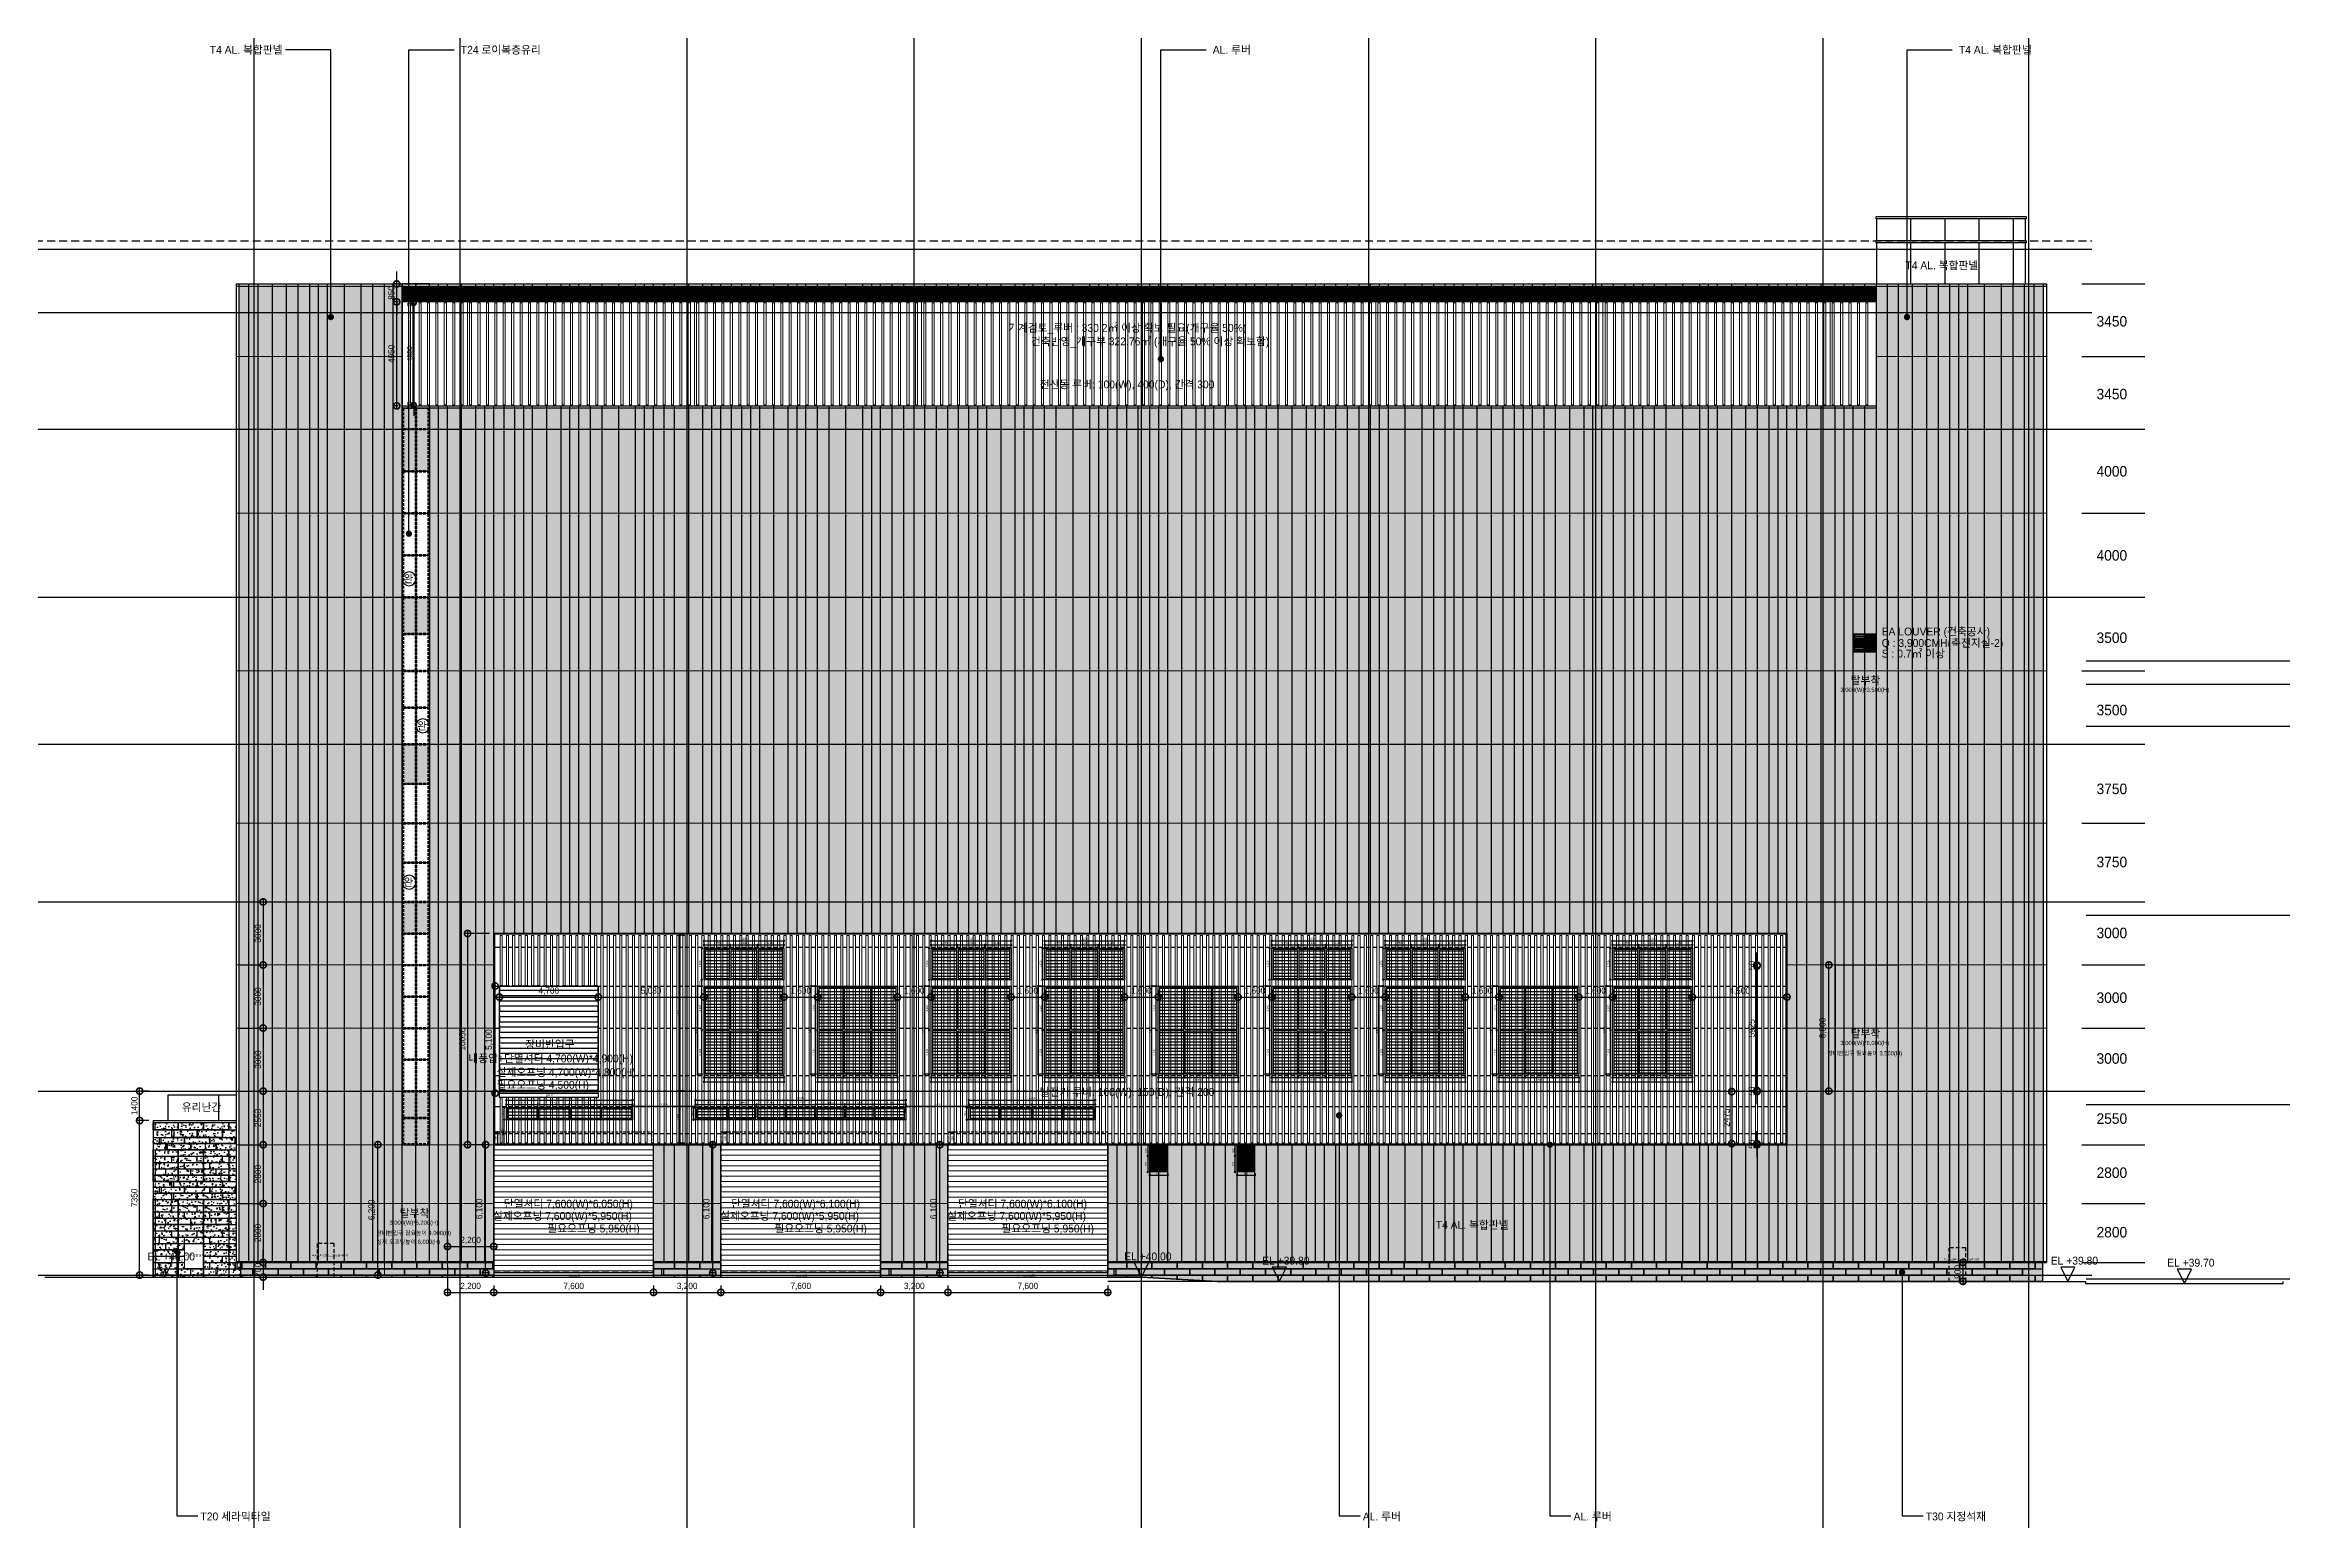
# Model space of a CAD drawing. Extents: x -430745 to 210250, y -41033 to 148500.
# Drawn here: x 29145 to 135595, y 26015 to 96260 of the extents above; entities that cross this region are included whole.
import ezdxf
from ezdxf.enums import TextEntityAlignment as Align
from ezdxf.xclip import XClip

# ---------------------------------------------------------------- set-up
doc = ezdxf.new("R2010")
doc.units = 0
doc.header["$LTSCALE"] = 250
doc.header["$MEASUREMENT"] = 0
doc.header["$XCLIPFRAME"] = 2
for name, pattern in [('ACAD_ISO05W100', [33, 24, -3, 0, -3, 0, -3]), ('DASHED', [0.75, 0.5, -0.25]), ('DOT', [1, 0, -1]), ('H1', [1.5, 1, -0.5]), ('HID', [2.3, 1.5, -0.8]), ('HIDDEN', [0.375, 0.25, -0.125]), ('X-우측면도$0$HIDDEN', [0.375, 0.25, -0.125])]:
    doc.linetypes.add(name, pattern=pattern)
doc.layers.get('0').update_dxf_attribs({"linetype": 'CONTINUOUS'})
doc.layers.get('Defpoints').update_dxf_attribs({"linetype": 'CONTINUOUS'})
for name, color, linetype in [('# 레벨 계획', 193, 'CONTINUOUS'), ('@완강기구조대', 7, 'CONTINUOUS'), ('A-CEN', 1, 'CONTINUOUS'), ('A-DIM', 7, 'CONTINUOUS'), ('A-DOOR-SHT', 3, 'CONTINUOUS'), ('A-ELE-2', 2, 'CONTINUOUS'), ('A-ELE-251', 251, 'CONTINUOUS'), ('A-ELE-252', 252, 'CONTINUOUS'), ('A-ELE-253', 253, 'CONTINUOUS'), ('A-ELE-254', 254, 'CONTINUOUS'), ('A-ELE-7', 7, 'CONTINUOUS'), ('A-ELE-8', 8, 'CONTINUOUS'), ('A-ELE-8 해치', 8, 'CONTINUOUS'), ('A-ELE-8 해치(세로)', 8, 'CONTINUOUS'), ('A-ETC-GLASS HANDRIAL', 5, 'CONTINUOUS'), ('A-HAT', 8, 'CONTINUOUS'), ('A-HIDDEN', 7, 'H1'), ('A-SITE', 2, 'ACAD_ISO05W100'), ('A-SYM-BUB', 3, 'CONTINUOUS'), ('A-SYM-LEVEL', 7, 'CONTINUOUS'), ('A-WIN', 4, 'CONTINUOUS'), ('A-WIN-HID', 9, 'DASHED'), ('WIPEOUT', 8, 'CONTINUOUS'), ('X-우측면도$0$A-ELE-251', 251, 'CONTINUOUS'), ('X-우측면도$0$A-ELE-7', 7, 'CONTINUOUS'), ('X-우측면도$0$A-ELE-8 해치', 8, 'CONTINUOUS'), ('X-좌측면도$0$A-ELE-5', 5, 'CONTINUOUS')]:
    doc.layers.add(name, color=color, linetype=linetype)
doc.layers.add('A-ELE-9', color=9, linetype='CONTINUOUS', lineweight=5)
doc.layers.add('X-우측면도$0$A-ELE-9', color=9, linetype='CONTINUOUS', lineweight=5)
for name, color, linetype, plot in [('A-ELE-셔터박스', 5, 'DASHED', False), ('NOPLOT', 193, 'CONTINUOUS', False), ('NOPLOT-TEXT', 41, 'CONTINUOUS', False), ('X-우측면도$0$NOPLOT', 193, 'CONTINUOUS', False), ('X-우측면도$0$NOPLOT-TEXT', 41, 'CONTINUOUS', False)]:
    doc.layers.add(name, color=color, linetype=linetype, plot=plot)
doc.styles.add('Gdim', font='')
doc.styles.add('Gtx', font='')
doc.styles.add('X-우측면도$0$Gdim', font='')
doc.styles.add('X-우측면도$0$Gtx', font='')
doc.styles.add('돋움', font='')
doc.styles.add('울릉도L', font='romans.shx', dxfattribs={"bigfont": 'whgtxt.shx'})
doc.styles.get('Gdim').set_extended_font_data('Dotum')
doc.styles.get('Gtx').set_extended_font_data('Dotum')
doc.styles.get('X-우측면도$0$Gdim').set_extended_font_data('Dotum')
doc.styles.get('X-우측면도$0$Gtx').set_extended_font_data('Dotum')
doc.styles.get('돋움').set_extended_font_data('Dotum')
doc.dimstyles.new('Gdim100', dxfattribs={"dimscale": 100, "dimtxt": 3, "dimasz": 6, "dimexe": 1.5, "dimexo": 2, "dimgap": 1, "dimtad": 1, "dimdec": 0, "dimzin": 0, "dimdsep": 46, "dimtxsty": 'Gdim', "dimblk": 'DOTSMALL', "dimcen": 1.5, "dimdle": 1.5, "dimclrd": 1, "dimclre": 1, "dimclrt": 256, "dimazin": 0, "dimtfac": 1, "dimtdec": 0, "dimtix": 1, "dimtmove": 2, "dimatfit": 3, "dimldrblk": 'DOTSMALL', "dimfxl": 1.5, "dimtolj": 1, "dimtzin": 0, "dimlwd": -1, "dimlwe": -1, "dimarcsym": 0})
doc.dimstyles.new('Gdim200', dxfattribs={"dimscale": 200, "dimtxt": 3, "dimasz": 6, "dimexe": 1.5, "dimexo": 2, "dimgap": 1, "dimtad": 1, "dimdec": 0, "dimzin": 0, "dimdsep": 46, "dimlunit": 6, "dimtxsty": 'Gdim', "dimblk": 'DOTSMALL', "dimcen": 1.5, "dimdle": 1.5, "dimclrd": 1, "dimclre": 1, "dimclrt": 256, "dimazin": 0, "dimtfac": 1, "dimtdec": 0, "dimtix": 1, "dimtmove": 2, "dimatfit": 3, "dimldrblk": 'DOTSMALL', "dimfxl": 1.5, "dimtolj": 1, "dimtzin": 0, "dimlwd": -1, "dimlwe": -1, "dimarcsym": 0})
doc.dimstyles.new('Gdim250', dxfattribs={"dimscale": 250, "dimtxt": 3, "dimasz": 6, "dimexe": 1.5, "dimexo": 2, "dimgap": 1, "dimtad": 1, "dimdec": 0, "dimzin": 0, "dimdsep": 46, "dimlunit": 6, "dimtxsty": 'Gdim', "dimblk": 'DOTSMALL', "dimblk1": 'DOTSMALL', "dimblk2": 'DOTSMALL', "dimsah": 1, "dimcen": 1.5, "dimdle": 1.5, "dimclrd": 1, "dimclre": 1, "dimclrt": 256, "dimazin": 0, "dimtfac": 1, "dimtdec": 0, "dimtix": 1, "dimtmove": 2, "dimatfit": 3, "dimldrblk": 'DOTSMALL', "dimfxl": 1.5, "dimtolj": 1, "dimtzin": 0, "dimlwd": -1, "dimlwe": -1, "dimarcsym": 1})
doc.dimstyles.new('Gdim30', dxfattribs={"dimscale": 30, "dimtxt": 3, "dimasz": 6, "dimexe": 1.5, "dimexo": 2, "dimgap": 1, "dimtad": 1, "dimdec": 0, "dimzin": 0, "dimdsep": 46, "dimlunit": 6, "dimtxsty": 'Gdim', "dimblk": 'DOTSMALL', "dimcen": 1.5, "dimdle": 1.5, "dimclrd": 1, "dimclre": 1, "dimclrt": 256, "dimazin": 0, "dimtfac": 1, "dimtdec": 0, "dimtix": 1, "dimtmove": 2, "dimatfit": 3, "dimldrblk": 'DOTSMALL', "dimfxl": 1.5, "dimtolj": 1, "dimtzin": 0, "dimlwd": -1, "dimlwe": -1, "dimarcsym": 1})
doc.dimstyles.new('X-우측면도$0$Gdim250', dxfattribs={"dimscale": 250, "dimtxt": 3, "dimasz": 6, "dimexe": 1.5, "dimexo": 2, "dimgap": 1, "dimtad": 1, "dimdec": 0, "dimzin": 0, "dimdsep": 46, "dimlunit": 6, "dimtxsty": 'X-우측면도$0$Gdim', "dimblk": 'X-우측면도$0$_DotSmall', "dimblk1": 'X-우측면도$0$_DotSmall', "dimblk2": 'X-우측면도$0$_DotSmall', "dimsah": 1, "dimcen": 1.5, "dimdle": 1.5, "dimclrd": 1, "dimclre": 1, "dimclrt": 256, "dimazin": 0, "dimtfac": 1, "dimtdec": 0, "dimtix": 1, "dimtmove": 2, "dimatfit": 3, "dimldrblk": 'X-우측면도$0$_DotSmall', "dimfxl": 1.5, "dimtolj": 1, "dimtzin": 0, "dimlwd": -1, "dimlwe": -1, "dimarcsym": 1})

# ---------------------------------------------------------------- blocks, each defined once
blk = doc.blocks.new('_DotSmall')
at = {"color": 0, "linetype": 'ByBlock', "const_width": 0.5}
blk.add_lwpolyline([(-0.0625, 0, 1), (0.0625, 0, 1)], format="xyb", close=True, dxfattribs=at)
blk = doc.blocks.new('*D311')
at = {"layer": 'Defpoints', "color": 0, "transparency": 16777216}
for p in [(50495, 44529), (50495, 43929), (50669, 43929)]:
    blk.add_point(p, dxfattribs=at)
at = {"layer": 'NOPLOT', "color": 1, "transparency": 16777216}
for p, q in [((50555, 44529), (50714, 44529)), ((50555, 43929), (50714, 43929)), ((50669, 44574), (50669, 43884))]:
    blk.add_line(p, q, dxfattribs=at)
at = {"layer": 'NOPLOT', "color": 1, "transparency": 16777216, "xscale": 180, "yscale": 180, "zscale": 180}
for p, rotation in [((50669, 44529), 90), ((50669, 43929), 270)]:
    blk.add_blockref('_DotSmall', p, dxfattribs=dict(at, rotation=rotation))
at = {"layer": 'NOPLOT', "transparency": 16777216, "insert": (50594, 44229), "char_height": 90, "attachment_point": 5, "rotation": 90, "style": 'Gdim'}
blk.add_mtext('\\A1;600', dxfattribs=at)
blk = doc.blocks.new('방화기호')
at = {"style": '울릉도L'}
blk.add_attdef('XX', text='', height=600, dxfattribs=at).set_placement((-2358, 300), align=Align.MIDDLE_CENTER)
at = {"linetype": 'DOT'}
blk.add_wipeout([(-315, 546), (315, 546), (630, 0), (315, -546), (-315, -546), (-630, 0)], dxfattribs=at)
at = {"color": 7, "linetype": 'Continuous'}
blk.add_circle((0, 0), 542, dxfattribs=at)
blk = doc.blocks.new('*D312')
at = {"layer": 'Defpoints', "color": 0, "transparency": 16777216}
for p in [(50495, 37429), (58095, 37429), (58095, 36904)]:
    blk.add_point(p, dxfattribs=at)
at = {"layer": 'NOPLOT', "color": 1, "transparency": 16777216}
for p, q in [((50345, 36904), (58245, 36904)), ((50495, 37229), (50495, 36754)), ((58095, 37229), (58095, 36754))]:
    blk.add_line(p, q, dxfattribs=at)
at = {"layer": 'NOPLOT', "color": 1, "transparency": 16777216, "xscale": 600, "yscale": 600, "zscale": 600, "rotation": 180}
blk.add_blockref('_DotSmall', (50495, 36904), dxfattribs=at)
at = {"layer": 'NOPLOT', "color": 1, "transparency": 16777216, "xscale": 600, "yscale": 600, "zscale": 600}
blk.add_blockref('_DotSmall', (58095, 36904), dxfattribs=at)
at = {"layer": 'NOPLOT', "transparency": 16777216, "insert": (54295, 37183), "char_height": 300, "attachment_point": 5, "style": 'Gdim'}
blk.add_mtext('\\A1;7,600', dxfattribs=at)
blk = doc.blocks.new('*D313')
at = {"layer": 'Defpoints', "color": 0, "transparency": 16777216}
for p in [(58095, 37429), (61295, 37429), (61295, 36904)]:
    blk.add_point(p, dxfattribs=at)
at = {"layer": 'NOPLOT', "color": 1, "transparency": 16777216}
for p, q in [((57945, 36904), (61445, 36904)), ((58095, 37229), (58095, 36754)), ((61295, 37229), (61295, 36754))]:
    blk.add_line(p, q, dxfattribs=at)
at = {"layer": 'NOPLOT', "color": 1, "transparency": 16777216, "xscale": 600, "yscale": 600, "zscale": 600, "rotation": 180}
blk.add_blockref('_DotSmall', (58095, 36904), dxfattribs=at)
at = {"layer": 'NOPLOT', "color": 1, "transparency": 16777216, "xscale": 600, "yscale": 600, "zscale": 600}
blk.add_blockref('_DotSmall', (61295, 36904), dxfattribs=at)
at = {"layer": 'NOPLOT', "transparency": 16777216, "insert": (59695, 37183), "char_height": 300, "attachment_point": 5, "style": 'Gdim'}
blk.add_mtext('\\A1;3,200', dxfattribs=at)
blk = doc.blocks.new('*D314')
at = {"layer": 'Defpoints', "color": 0, "transparency": 16777216}
for p in [(60911, 43929), (61295, 43929), (61295, 37829)]:
    blk.add_point(p, dxfattribs=at)
at = {"layer": 'NOPLOT', "color": 1, "transparency": 16777216}
for p, q in [((61095, 43929), (60761, 43929)), ((60911, 37679), (60911, 44079)), ((61095, 37829), (60761, 37829))]:
    blk.add_line(p, q, dxfattribs=at)
at = {"layer": 'NOPLOT', "color": 1, "transparency": 16777216, "xscale": 600, "yscale": 600, "zscale": 600}
for p, rotation in [((60911, 43929), 90), ((60911, 37829), 270)]:
    blk.add_blockref('_DotSmall', p, dxfattribs=dict(at, rotation=rotation))
at = {"layer": 'NOPLOT', "transparency": 16777216, "insert": (60632, 40879), "char_height": 300, "attachment_point": 5, "rotation": 90, "style": 'Gdim'}
blk.add_mtext('\\A1;6,100', dxfattribs=at)
blk = doc.blocks.new('*D315')
at = {"layer": 'Defpoints', "color": 0, "transparency": 16777216}
for p in [(61295, 37429), (68895, 37429), (68895, 36904)]:
    blk.add_point(p, dxfattribs=at)
at = {"layer": 'NOPLOT', "color": 1, "transparency": 16777216}
for p, q in [((61145, 36904), (69045, 36904)), ((61295, 37229), (61295, 36754)), ((68895, 37229), (68895, 36754))]:
    blk.add_line(p, q, dxfattribs=at)
at = {"layer": 'NOPLOT', "color": 1, "transparency": 16777216, "xscale": 600, "yscale": 600, "zscale": 600, "rotation": 180}
blk.add_blockref('_DotSmall', (61295, 36904), dxfattribs=at)
at = {"layer": 'NOPLOT', "color": 1, "transparency": 16777216, "xscale": 600, "yscale": 600, "zscale": 600}
blk.add_blockref('_DotSmall', (68895, 36904), dxfattribs=at)
at = {"layer": 'NOPLOT', "transparency": 16777216, "insert": (65095, 37183), "char_height": 300, "attachment_point": 5, "style": 'Gdim'}
blk.add_mtext('\\A1;7,600', dxfattribs=at)
blk = doc.blocks.new('*D316')
at = {"layer": 'Defpoints', "color": 0, "transparency": 16777216}
for p in [(68895, 37429), (72095, 37429), (72095, 36904)]:
    blk.add_point(p, dxfattribs=at)
at = {"layer": 'NOPLOT', "color": 1, "transparency": 16777216}
for p, q in [((68745, 36904), (72245, 36904)), ((68895, 37229), (68895, 36754)), ((72095, 37229), (72095, 36754))]:
    blk.add_line(p, q, dxfattribs=at)
at = {"layer": 'NOPLOT', "color": 1, "transparency": 16777216, "xscale": 600, "yscale": 600, "zscale": 600, "rotation": 180}
blk.add_blockref('_DotSmall', (68895, 36904), dxfattribs=at)
at = {"layer": 'NOPLOT', "color": 1, "transparency": 16777216, "xscale": 600, "yscale": 600, "zscale": 600}
blk.add_blockref('_DotSmall', (72095, 36904), dxfattribs=at)
at = {"layer": 'NOPLOT', "transparency": 16777216, "insert": (70495, 37183), "char_height": 300, "attachment_point": 5, "style": 'Gdim'}
blk.add_mtext('\\A1;3,200', dxfattribs=at)
blk = doc.blocks.new('*D317')
at = {"layer": 'Defpoints', "color": 0, "transparency": 16777216}
for p in [(71711, 43929), (72095, 43929), (72095, 37829)]:
    blk.add_point(p, dxfattribs=at)
at = {"layer": 'NOPLOT', "color": 1, "transparency": 16777216}
for p, q in [((71895, 43929), (71561, 43929)), ((71711, 37679), (71711, 44079)), ((71895, 37829), (71561, 37829))]:
    blk.add_line(p, q, dxfattribs=at)
at = {"layer": 'NOPLOT', "color": 1, "transparency": 16777216, "xscale": 600, "yscale": 600, "zscale": 600}
for p, rotation in [((71711, 43929), 90), ((71711, 37829), 270)]:
    blk.add_blockref('_DotSmall', p, dxfattribs=dict(at, rotation=rotation))
at = {"layer": 'NOPLOT', "transparency": 16777216, "insert": (71432, 40879), "char_height": 300, "attachment_point": 5, "rotation": 90, "style": 'Gdim'}
blk.add_mtext('\\A1;6,100', dxfattribs=at)
blk = doc.blocks.new('*D307')
at = {"layer": 'Defpoints', "color": 0, "transparency": 16777216}
for p in [(72095, 37429), (79695, 37429), (79695, 36904)]:
    blk.add_point(p, dxfattribs=at)
at = {"layer": 'NOPLOT', "color": 1, "transparency": 16777216}
for p, q in [((71945, 36904), (79845, 36904)), ((72095, 37229), (72095, 36754)), ((79695, 37229), (79695, 36754))]:
    blk.add_line(p, q, dxfattribs=at)
at = {"layer": 'NOPLOT', "color": 1, "transparency": 16777216, "xscale": 600, "yscale": 600, "zscale": 600, "rotation": 180}
blk.add_blockref('_DotSmall', (72095, 36904), dxfattribs=at)
at = {"layer": 'NOPLOT', "color": 1, "transparency": 16777216, "xscale": 600, "yscale": 600, "zscale": 600}
blk.add_blockref('_DotSmall', (79695, 36904), dxfattribs=at)
at = {"layer": 'NOPLOT', "transparency": 16777216, "insert": (75895, 37183), "char_height": 300, "attachment_point": 5, "style": 'Gdim'}
blk.add_mtext('\\A1;7,600', dxfattribs=at)
blk = doc.blocks.new('A$C97fc81f9')
for p, q in [((-15670, -2600), (-12670, -2600)), ((-15670, -6050), (-12670, -6050)), ((-15670, -9500), (-12670, -9500)), ((-15670, -13500), (-12670, -13500)), ((-15670, -17500), (-12670, -17500)), ((-15670, -21000), (-12670, -21000)), ((-15670, -24500), (-12670, -24500)), ((-15670, -28250), (-12670, -28250)), ((-15670, -32000), (-12670, -32000)), ((-15670, -35000), (-12670, -35000)), ((-15670, -38000), (-12670, -38000)), ((-15670, -41000), (-12670, -41000)), ((-15670, -43550), (-12670, -43550)), ((-15670, -46350), (-12670, -46350)), ((-15670, -49150), (-12670, -49150))]:
    blk.add_line(p, q)
at = {"linetype": 'Continuous', "style": 'Gtx'}
for s, p in [('3450', (-14969, -4627)), ('3450', (-14969, -8088)), ('4000', (-14969, -11761)), ('4000', (-14969, -15761)), ('3500', (-14969, -19681)), ('3500', (-14969, -23121)), ('3750', (-14969, -26871)), ('3750', (-14969, -30350)), ('3000', (-14969, -33725)), ('3000', (-14969, -36805)), ('3000', (-14969, -39698)), ('2550', (-14969, -42557, 0)), ('2800', (-14969, -45131)), ('2800', (-14969, -47962))]:
    blk.add_text(s, height=500, rotation=360, dxfattribs=at).set_placement(p)
blk = doc.blocks.new('*D308')
at = {"layer": 'Defpoints', "color": 0, "transparency": 16777216}
for p in [(50111, 43929), (50495, 43929), (50495, 37829)]:
    blk.add_point(p, dxfattribs=at)
at = {"layer": 'NOPLOT', "color": 1, "transparency": 16777216}
for p, q in [((50295, 43929), (49961, 43929)), ((50111, 37679), (50111, 44079)), ((50295, 37829), (49961, 37829))]:
    blk.add_line(p, q, dxfattribs=at)
at = {"layer": 'NOPLOT', "color": 1, "transparency": 16777216, "xscale": 600, "yscale": 600, "zscale": 600}
for p, rotation in [((50111, 43929), 90), ((50111, 37829), 270)]:
    blk.add_blockref('_DotSmall', p, dxfattribs=dict(at, rotation=rotation))
at = {"layer": 'NOPLOT', "transparency": 16777216, "insert": (49832, 40879), "char_height": 300, "attachment_point": 5, "rotation": 90, "style": 'Gdim'}
blk.add_mtext('\\A1;6,100', dxfattribs=at)
blk = doc.blocks.new('*D309')
at = {"layer": 'Defpoints', "color": 0, "transparency": 16777216}
for p in [(48295, 39614), (50495, 39614), (50495, 39089)]:
    blk.add_point(p, dxfattribs=at)
at = {"layer": 'NOPLOT', "color": 1, "transparency": 16777216}
for p, q in [((48295, 39414), (48295, 38939)), ((50495, 39414), (50495, 38939)), ((48145, 39089), (50645, 39089))]:
    blk.add_line(p, q, dxfattribs=at)
at = {"layer": 'NOPLOT', "color": 1, "transparency": 16777216, "xscale": 600, "yscale": 600, "zscale": 600, "rotation": 180}
blk.add_blockref('_DotSmall', (48295, 39089), dxfattribs=at)
at = {"layer": 'NOPLOT', "color": 1, "transparency": 16777216, "xscale": 600, "yscale": 600, "zscale": 600}
blk.add_blockref('_DotSmall', (50495, 39089), dxfattribs=at)
at = {"layer": 'NOPLOT', "transparency": 16777216, "insert": (49395, 39368), "char_height": 300, "attachment_point": 5, "style": 'Gdim'}
blk.add_mtext('\\A1;2,200', dxfattribs=at)
blk = doc.blocks.new('*D310')
at = {"layer": 'Defpoints', "color": 0, "transparency": 16777216}
for p in [(33657, 46479), (34295, 46479), (34295, 45079)]:
    blk.add_point(p, dxfattribs=at)
at = {"layer": 'NOPLOT', "color": 1, "transparency": 16777216}
for p, q in [((34095, 46479), (33507, 46479)), ((33657, 44929), (33657, 46629)), ((34095, 45079), (33507, 45079))]:
    blk.add_line(p, q, dxfattribs=at)
at = {"layer": 'NOPLOT', "color": 1, "transparency": 16777216, "xscale": 600, "yscale": 600, "zscale": 600}
for p, rotation in [((33657, 46479), 90), ((33657, 45079), 270)]:
    blk.add_blockref('_DotSmall', p, dxfattribs=dict(at, rotation=rotation))
at = {"layer": 'NOPLOT', "transparency": 16777216, "insert": (33407, 45779), "char_height": 300, "attachment_point": 5, "rotation": 90, "style": 'Gdim'}
blk.add_mtext('\\A1;1400', dxfattribs=at)
blk = doc.blocks.new('*D326')
at = {"layer": 'Defpoints', "color": 0, "transparency": 16777216}
for p in [(33657, 45079), (34295, 45079), (34295, 37729)]:
    blk.add_point(p, dxfattribs=at)
at = {"layer": 'NOPLOT', "color": 1, "transparency": 16777216}
for p, q in [((34095, 45079), (33507, 45079)), ((33657, 37579), (33657, 45229)), ((34095, 37729), (33507, 37729))]:
    blk.add_line(p, q, dxfattribs=at)
at = {"layer": 'NOPLOT', "color": 1, "transparency": 16777216, "xscale": 600, "yscale": 600, "zscale": 600}
for p, rotation in [((33657, 45079), 90), ((33657, 37729), 270)]:
    blk.add_blockref('_DotSmall', p, dxfattribs=dict(at, rotation=rotation))
at = {"layer": 'NOPLOT', "transparency": 16777216, "insert": (33407, 41404), "char_height": 300, "attachment_point": 5, "rotation": 90, "style": 'Gdim'}
blk.add_mtext('\\A1;7350', dxfattribs=at)
blk = doc.blocks.new('*D327')
at = {"layer": 'Defpoints', "color": 0, "transparency": 16777216}
for p in [(59361, 53899), (59595, 53899, 0), (59595, 46489, 0)]:
    blk.add_point(p, dxfattribs=at)
at = {"layer": 'NOPLOT', "color": 1, "transparency": 16777216}
for p, q in [((59535, 53899), (59316, 53899)), ((59361, 46444), (59361, 53944)), ((59535, 46489), (59316, 46489))]:
    blk.add_line(p, q, dxfattribs=at)
at = {"layer": 'NOPLOT', "color": 1, "transparency": 16777216, "xscale": 180, "yscale": 180, "zscale": 180}
for p, rotation in [((59361, 53899), 90), ((59361, 46489), 270)]:
    blk.add_blockref('_DotSmall', p, dxfattribs=dict(at, rotation=rotation))
at = {"layer": 'NOPLOT', "transparency": 16777216, "insert": (59277, 50194), "char_height": 90, "attachment_point": 5, "rotation": 90, "style": 'Gdim'}
blk.add_mtext('\\A1;7,410', dxfattribs=at)
blk = doc.blocks.new('*D328')
at = {"layer": 'Defpoints', "color": 0, "transparency": 16777216}
for p in [(55465, 51479, 0), (60495, 51479), (60495, 50954)]:
    blk.add_point(p, dxfattribs=at)
at = {"layer": 'NOPLOT', "color": 1, "transparency": 16777216}
for p, q in [((55465, 51279), (55465, 50804)), ((60495, 51279), (60495, 50804)), ((55315, 50954), (60645, 50954))]:
    blk.add_line(p, q, dxfattribs=at)
at = {"layer": 'NOPLOT', "color": 1, "transparency": 16777216, "xscale": 600, "yscale": 600, "zscale": 600, "rotation": 180}
blk.add_blockref('_DotSmall', (55465, 50954), dxfattribs=at)
at = {"layer": 'NOPLOT', "color": 1, "transparency": 16777216, "xscale": 600, "yscale": 600, "zscale": 600}
blk.add_blockref('_DotSmall', (60495, 50954), dxfattribs=at)
at = {"layer": 'NOPLOT', "transparency": 16777216, "insert": (57980, 51233), "char_height": 300, "attachment_point": 5, "style": 'Gdim'}
blk.add_mtext('\\A1;5,030', dxfattribs=at)
blk = doc.blocks.new('*D329')
at = {"layer": 'Defpoints', "color": 0, "transparency": 16777216}
for p in [(59361, 46469), (59595, 46469, 0), (59595, 44009, 0)]:
    blk.add_point(p, dxfattribs=at)
at = {"layer": 'NOPLOT', "color": 1, "transparency": 16777216}
for p, q in [((59535, 46469), (59316, 46469)), ((59361, 43964), (59361, 46514)), ((59535, 44009), (59316, 44009))]:
    blk.add_line(p, q, dxfattribs=at)
at = {"layer": 'NOPLOT', "color": 1, "transparency": 16777216, "xscale": 180, "yscale": 180, "zscale": 180}
for p, rotation in [((59361, 46469), 90), ((59361, 44009), 270)]:
    blk.add_blockref('_DotSmall', p, dxfattribs=dict(at, rotation=rotation))
at = {"layer": 'NOPLOT', "transparency": 16777216, "insert": (59277, 45239), "char_height": 90, "attachment_point": 5, "rotation": 90, "style": 'Gdim'}
blk.add_mtext('\\A1;2,460', dxfattribs=at)
blk = doc.blocks.new('*D330')
at = {"layer": 'Defpoints', "color": 0, "transparency": 16777216}
for p in [(64295, 51479), (65895, 51479), (65895, 50954)]:
    blk.add_point(p, dxfattribs=at)
at = {"layer": 'NOPLOT', "color": 1, "transparency": 16777216}
for p, q in [((64295, 51279), (64295, 50804)), ((65895, 51279), (65895, 50804)), ((64145, 50954), (66045, 50954))]:
    blk.add_line(p, q, dxfattribs=at)
at = {"layer": 'NOPLOT', "color": 1, "transparency": 16777216, "xscale": 600, "yscale": 600, "zscale": 600, "rotation": 180}
blk.add_blockref('_DotSmall', (64295, 50954), dxfattribs=at)
at = {"layer": 'NOPLOT', "color": 1, "transparency": 16777216, "xscale": 600, "yscale": 600, "zscale": 600}
blk.add_blockref('_DotSmall', (65895, 50954), dxfattribs=at)
at = {"layer": 'NOPLOT', "transparency": 16777216, "insert": (65095, 51233), "char_height": 300, "attachment_point": 5, "style": 'Gdim'}
blk.add_mtext('\\A1;1,600', dxfattribs=at)
blk = doc.blocks.new('*D331')
at = {"layer": 'Defpoints', "color": 0, "transparency": 16777216}
for p in [(69695, 51479), (71295, 51479, 0), (71295, 50954)]:
    blk.add_point(p, dxfattribs=at)
at = {"layer": 'NOPLOT', "color": 1, "transparency": 16777216}
for p, q in [((69695, 51279), (69695, 50804)), ((71295, 51279), (71295, 50804)), ((69545, 50954), (71445, 50954))]:
    blk.add_line(p, q, dxfattribs=at)
at = {"layer": 'NOPLOT', "color": 1, "transparency": 16777216, "xscale": 600, "yscale": 600, "zscale": 600, "rotation": 180}
blk.add_blockref('_DotSmall', (69695, 50954), dxfattribs=at)
at = {"layer": 'NOPLOT', "color": 1, "transparency": 16777216, "xscale": 600, "yscale": 600, "zscale": 600}
blk.add_blockref('_DotSmall', (71295, 50954), dxfattribs=at)
at = {"layer": 'NOPLOT', "transparency": 16777216, "insert": (70495, 51233), "char_height": 300, "attachment_point": 5, "style": 'Gdim'}
blk.add_mtext('\\A1;1,600', dxfattribs=at)
blk = doc.blocks.new('*D332')
at = {"layer": 'Defpoints', "color": 0, "transparency": 16777216}
for p in [(75095, 51479), (76695, 51479), (76695, 50954)]:
    blk.add_point(p, dxfattribs=at)
at = {"layer": 'NOPLOT', "color": 1, "transparency": 16777216}
for p, q in [((75095, 51279), (75095, 50804)), ((76695, 51279), (76695, 50804)), ((74945, 50954), (76845, 50954))]:
    blk.add_line(p, q, dxfattribs=at)
at = {"layer": 'NOPLOT', "color": 1, "transparency": 16777216, "xscale": 600, "yscale": 600, "zscale": 600, "rotation": 180}
blk.add_blockref('_DotSmall', (75095, 50954), dxfattribs=at)
at = {"layer": 'NOPLOT', "color": 1, "transparency": 16777216, "xscale": 600, "yscale": 600, "zscale": 600}
blk.add_blockref('_DotSmall', (76695, 50954), dxfattribs=at)
at = {"layer": 'NOPLOT', "transparency": 16777216, "insert": (75895, 51233), "char_height": 300, "attachment_point": 5, "style": 'Gdim'}
blk.add_mtext('\\A1;1,600', dxfattribs=at)
blk = doc.blocks.new('*D333')
at = {"layer": 'Defpoints', "color": 0, "transparency": 16777216}
for p in [(80495, 51479), (82095, 51479, 0), (82095, 50954)]:
    blk.add_point(p, dxfattribs=at)
at = {"layer": 'NOPLOT', "color": 1, "transparency": 16777216}
for p, q in [((80495, 51279), (80495, 50804)), ((82095, 51279), (82095, 50804)), ((80345, 50954), (82245, 50954))]:
    blk.add_line(p, q, dxfattribs=at)
at = {"layer": 'NOPLOT', "color": 1, "transparency": 16777216, "xscale": 600, "yscale": 600, "zscale": 600, "rotation": 180}
blk.add_blockref('_DotSmall', (80495, 50954), dxfattribs=at)
at = {"layer": 'NOPLOT', "color": 1, "transparency": 16777216, "xscale": 600, "yscale": 600, "zscale": 600}
blk.add_blockref('_DotSmall', (82095, 50954), dxfattribs=at)
at = {"layer": 'NOPLOT', "transparency": 16777216, "insert": (81295, 51233), "char_height": 300, "attachment_point": 5, "style": 'Gdim'}
blk.add_mtext('\\A1;1,600', dxfattribs=at)
blk = doc.blocks.new('*D334')
at = {"layer": 'Defpoints', "color": 0, "transparency": 16777216}
for p in [(85895, 51479), (87495, 51479), (87495, 50954)]:
    blk.add_point(p, dxfattribs=at)
at = {"layer": 'NOPLOT', "color": 1, "transparency": 16777216}
for p, q in [((85895, 51279), (85895, 50804)), ((87495, 51279), (87495, 50804)), ((85745, 50954), (87645, 50954))]:
    blk.add_line(p, q, dxfattribs=at)
at = {"layer": 'NOPLOT', "color": 1, "transparency": 16777216, "xscale": 600, "yscale": 600, "zscale": 600, "rotation": 180}
blk.add_blockref('_DotSmall', (85895, 50954), dxfattribs=at)
at = {"layer": 'NOPLOT', "color": 1, "transparency": 16777216, "xscale": 600, "yscale": 600, "zscale": 600}
blk.add_blockref('_DotSmall', (87495, 50954), dxfattribs=at)
at = {"layer": 'NOPLOT', "transparency": 16777216, "insert": (86695, 51233), "char_height": 300, "attachment_point": 5, "style": 'Gdim'}
blk.add_mtext('\\A1;1,600', dxfattribs=at)
blk = doc.blocks.new('*D318')
at = {"layer": 'Defpoints', "color": 0, "transparency": 16777216}
for p in [(91295, 51479), (92895, 51479, 0), (92895, 50954)]:
    blk.add_point(p, dxfattribs=at)
at = {"layer": 'NOPLOT', "color": 1, "transparency": 16777216}
for p, q in [((91295, 51279), (91295, 50804)), ((92895, 51279), (92895, 50804)), ((91145, 50954), (93045, 50954))]:
    blk.add_line(p, q, dxfattribs=at)
at = {"layer": 'NOPLOT', "color": 1, "transparency": 16777216, "xscale": 600, "yscale": 600, "zscale": 600, "rotation": 180}
blk.add_blockref('_DotSmall', (91295, 50954), dxfattribs=at)
at = {"layer": 'NOPLOT', "color": 1, "transparency": 16777216, "xscale": 600, "yscale": 600, "zscale": 600}
blk.add_blockref('_DotSmall', (92895, 50954), dxfattribs=at)
at = {"layer": 'NOPLOT', "transparency": 16777216, "insert": (92095, 51233), "char_height": 300, "attachment_point": 5, "style": 'Gdim'}
blk.add_mtext('\\A1;1,600', dxfattribs=at)
blk = doc.blocks.new('*D319')
at = {"layer": 'Defpoints', "color": 0, "transparency": 16777216}
for p in [(96695, 51479), (98295, 51479), (98295, 50954)]:
    blk.add_point(p, dxfattribs=at)
at = {"layer": 'NOPLOT', "color": 1, "transparency": 16777216}
for p, q in [((96695, 51279), (96695, 50804)), ((98295, 51279), (98295, 50804)), ((96545, 50954), (98445, 50954))]:
    blk.add_line(p, q, dxfattribs=at)
at = {"layer": 'NOPLOT', "color": 1, "transparency": 16777216, "xscale": 600, "yscale": 600, "zscale": 600, "rotation": 180}
blk.add_blockref('_DotSmall', (96695, 50954), dxfattribs=at)
at = {"layer": 'NOPLOT', "color": 1, "transparency": 16777216, "xscale": 600, "yscale": 600, "zscale": 600}
blk.add_blockref('_DotSmall', (98295, 50954), dxfattribs=at)
at = {"layer": 'NOPLOT', "transparency": 16777216, "insert": (97495, 51233), "char_height": 300, "attachment_point": 5, "style": 'Gdim'}
blk.add_mtext('\\A1;1,600', dxfattribs=at)
blk = doc.blocks.new('*D320')
at = {"layer": 'Defpoints', "color": 0, "transparency": 16777216}
for p in [(102095, 51479), (103695, 51479, 0), (103695, 50954)]:
    blk.add_point(p, dxfattribs=at)
at = {"layer": 'NOPLOT', "color": 1, "transparency": 16777216}
for p, q in [((102095, 51279), (102095, 50804)), ((103695, 51279), (103695, 50804)), ((101945, 50954), (103845, 50954))]:
    blk.add_line(p, q, dxfattribs=at)
at = {"layer": 'NOPLOT', "color": 1, "transparency": 16777216, "xscale": 600, "yscale": 600, "zscale": 600, "rotation": 180}
blk.add_blockref('_DotSmall', (102095, 50954), dxfattribs=at)
at = {"layer": 'NOPLOT', "color": 1, "transparency": 16777216, "xscale": 600, "yscale": 600, "zscale": 600}
blk.add_blockref('_DotSmall', (103695, 50954), dxfattribs=at)
at = {"layer": 'NOPLOT', "transparency": 16777216, "insert": (102895, 51233), "char_height": 300, "attachment_point": 5, "style": 'Gdim'}
blk.add_mtext('\\A1;1,600', dxfattribs=at)
blk = doc.blocks.new('*D321')
at = {"layer": 'Defpoints', "color": 0, "transparency": 16777216}
for p in [(107495, 51479), (111995, 51479), (111995, 50954)]:
    blk.add_point(p, dxfattribs=at)
at = {"layer": 'NOPLOT', "color": 1, "transparency": 16777216}
for p, q in [((107495, 51279), (107495, 50804)), ((111995, 51279), (111995, 50804)), ((107345, 50954), (112145, 50954))]:
    blk.add_line(p, q, dxfattribs=at)
at = {"layer": 'NOPLOT', "color": 1, "transparency": 16777216, "xscale": 600, "yscale": 600, "zscale": 600, "rotation": 180}
blk.add_blockref('_DotSmall', (107495, 50954), dxfattribs=at)
at = {"layer": 'NOPLOT', "color": 1, "transparency": 16777216, "xscale": 600, "yscale": 600, "zscale": 600}
blk.add_blockref('_DotSmall', (111995, 50954), dxfattribs=at)
at = {"layer": 'NOPLOT', "transparency": 16777216, "insert": (109745, 51233), "char_height": 300, "attachment_point": 5, "style": 'Gdim'}
blk.add_mtext('\\A1;4,500', dxfattribs=at)
blk = doc.blocks.new('*D322')
at = {"layer": 'Defpoints', "color": 0, "transparency": 16777216}
for p in [(61295, 44529), (61295, 43929), (61579, 43929)]:
    blk.add_point(p, dxfattribs=at)
at = {"layer": 'NOPLOT', "color": 1, "transparency": 16777216}
for p, q in [((61355, 44529), (61624, 44529)), ((61355, 43929), (61624, 43929)), ((61579, 44574), (61579, 43884))]:
    blk.add_line(p, q, dxfattribs=at)
at = {"layer": 'NOPLOT', "color": 1, "transparency": 16777216, "xscale": 180, "yscale": 180, "zscale": 180}
for p, rotation in [((61579, 44529), 90), ((61579, 43929), 270)]:
    blk.add_blockref('_DotSmall', p, dxfattribs=dict(at, rotation=rotation))
at = {"layer": 'NOPLOT', "transparency": 16777216, "insert": (61504, 44229), "char_height": 90, "attachment_point": 5, "rotation": 90, "style": 'Gdim'}
blk.add_mtext('\\A1;600', dxfattribs=at)
blk = doc.blocks.new('*D323')
at = {"layer": 'Defpoints', "color": 0, "transparency": 16777216}
for p in [(72095, 44529), (72095, 43929), (72379, 43929)]:
    blk.add_point(p, dxfattribs=at)
at = {"layer": 'NOPLOT', "color": 1, "transparency": 16777216}
for p, q in [((72155, 44529), (72424, 44529)), ((72155, 43929), (72424, 43929)), ((72379, 44574), (72379, 43884))]:
    blk.add_line(p, q, dxfattribs=at)
at = {"layer": 'NOPLOT', "color": 1, "transparency": 16777216, "xscale": 180, "yscale": 180, "zscale": 180}
for p, rotation in [((72379, 44529), 90), ((72379, 43929), 270)]:
    blk.add_blockref('_DotSmall', p, dxfattribs=dict(at, rotation=rotation))
at = {"layer": 'NOPLOT', "transparency": 16777216, "insert": (72304, 44229), "char_height": 90, "attachment_point": 5, "rotation": 90, "style": 'Gdim'}
blk.add_mtext('\\A1;600', dxfattribs=at)
blk = doc.blocks.new('*D324')
at = {"layer": 'Defpoints', "color": 0, "transparency": 16777216}
for p in [(50561, 51479, 0), (50795, 51479, 0), (50795, 46379, 0)]:
    blk.add_point(p, dxfattribs=at)
at = {"layer": 'NOPLOT', "color": 1, "transparency": 16777216}
for p, q in [((50595, 51479, 0), (50411, 51479, 0)), ((50561, 46229, 0), (50561, 51629, 0)), ((50595, 46379, 0), (50411, 46379, 0))]:
    blk.add_line(p, q, dxfattribs=at)
at = {"layer": 'NOPLOT', "color": 1, "transparency": 16777216, "xscale": 600, "yscale": 600, "zscale": 600}
for p, rotation in [((50561, 51479, 0), 90), ((50561, 46379, 0), 270)]:
    blk.add_blockref('_DotSmall', p, dxfattribs=dict(at, rotation=rotation))
at = {"layer": 'NOPLOT', "transparency": 16777216, "insert": (50282, 48929, 0), "char_height": 300, "attachment_point": 5, "rotation": 90, "style": 'Gdim'}
blk.add_mtext('\\A1;5,100', dxfattribs=at)
blk = doc.blocks.new('*D325')
at = {"layer": 'Defpoints', "color": 0, "transparency": 16777216}
for p in [(38245, 43929), (38245, 41129), (39530, 41129)]:
    blk.add_point(p, dxfattribs=at)
at = {"layer": 'NOPLOT', "color": 1, "transparency": 16777216}
for p, q in [((38445, 43929), (39680, 43929)), ((39530, 44079), (39530, 40979)), ((38445, 41129), (39680, 41129))]:
    blk.add_line(p, q, dxfattribs=at)
at = {"layer": 'NOPLOT', "color": 1, "transparency": 16777216, "xscale": 600, "yscale": 600, "zscale": 600}
for p, rotation in [((39530, 43929), 90), ((39530, 41129), 270)]:
    blk.add_blockref('_DotSmall', p, dxfattribs=dict(at, rotation=rotation))
at = {"layer": 'NOPLOT', "transparency": 16777216, "insert": (39279, 42529), "char_height": 300, "attachment_point": 5, "rotation": 90, "style": 'Gdim'}
blk.add_mtext('\\A1;2800', dxfattribs=at)
blk = doc.blocks.new('*D335')
at = {"layer": 'Defpoints', "color": 0, "transparency": 16777216}
for p in [(38245, 41129), (38245, 38329), (39530, 38329)]:
    blk.add_point(p, dxfattribs=at)
at = {"layer": 'NOPLOT', "color": 1, "transparency": 16777216}
for p, q in [((38445, 41129), (39680, 41129)), ((39530, 41279), (39530, 38179)), ((38445, 38329), (39680, 38329))]:
    blk.add_line(p, q, dxfattribs=at)
at = {"layer": 'NOPLOT', "color": 1, "transparency": 16777216, "xscale": 600, "yscale": 600, "zscale": 600}
for p, rotation in [((39530, 41129), 90), ((39530, 38329), 270)]:
    blk.add_blockref('_DotSmall', p, dxfattribs=dict(at, rotation=rotation))
at = {"layer": 'NOPLOT', "transparency": 16777216, "insert": (39279, 39729), "char_height": 300, "attachment_point": 5, "rotation": 90, "style": 'Gdim'}
blk.add_mtext('\\A1;2800', dxfattribs=at)
blk = doc.blocks.new('*D336')
at = {"layer": 'Defpoints', "color": 0, "transparency": 16777216}
for p in [(38245, 55479), (38245, 52479), (39530, 52479)]:
    blk.add_point(p, dxfattribs=at)
at = {"layer": 'NOPLOT', "color": 1, "transparency": 16777216}
for p, q in [((38445, 55479), (39680, 55479)), ((39530, 55629), (39530, 52329)), ((38445, 52479), (39680, 52479))]:
    blk.add_line(p, q, dxfattribs=at)
at = {"layer": 'NOPLOT', "color": 1, "transparency": 16777216, "xscale": 600, "yscale": 600, "zscale": 600}
for p, rotation in [((39530, 55479), 90), ((39530, 52479), 270)]:
    blk.add_blockref('_DotSmall', p, dxfattribs=dict(at, rotation=rotation))
at = {"layer": 'NOPLOT', "transparency": 16777216, "insert": (39279, 53979), "char_height": 300, "attachment_point": 5, "rotation": 90, "style": 'Gdim'}
blk.add_mtext('\\A1;3000', dxfattribs=at)
blk = doc.blocks.new('*D337')
at = {"layer": 'Defpoints', "color": 0, "transparency": 16777216}
for p in [(38245, 49479), (38245, 46479), (39530, 46479)]:
    blk.add_point(p, dxfattribs=at)
at = {"layer": 'NOPLOT', "color": 1, "transparency": 16777216}
for p, q in [((38445, 49479), (39680, 49479)), ((39530, 49629), (39530, 46329)), ((38445, 46479), (39680, 46479))]:
    blk.add_line(p, q, dxfattribs=at)
at = {"layer": 'NOPLOT', "color": 1, "transparency": 16777216, "xscale": 600, "yscale": 600, "zscale": 600}
for p, rotation in [((39530, 49479), 90), ((39530, 46479), 270)]:
    blk.add_blockref('_DotSmall', p, dxfattribs=dict(at, rotation=rotation))
at = {"layer": 'NOPLOT', "transparency": 16777216, "insert": (39279, 47979), "char_height": 300, "attachment_point": 5, "rotation": 90, "style": 'Gdim'}
blk.add_mtext('\\A1;3000', dxfattribs=at)
blk = doc.blocks.new('*D338')
at = {"layer": 'Defpoints', "color": 0, "transparency": 16777216}
for p in [(38245, 46479), (38245, 43926), (39530, 43926)]:
    blk.add_point(p, dxfattribs=at)
at = {"layer": 'NOPLOT', "color": 1, "transparency": 16777216}
for p, q in [((38445, 46479), (39680, 46479)), ((39530, 46629), (39530, 43776)), ((38445, 43926), (39680, 43926))]:
    blk.add_line(p, q, dxfattribs=at)
at = {"layer": 'NOPLOT', "color": 1, "transparency": 16777216, "xscale": 600, "yscale": 600, "zscale": 600}
for p, rotation in [((39530, 46479), 90), ((39530, 43926), 270)]:
    blk.add_blockref('_DotSmall', p, dxfattribs=dict(at, rotation=rotation))
at = {"layer": 'NOPLOT', "transparency": 16777216, "insert": (39279, 45202), "char_height": 300, "attachment_point": 5, "rotation": 90, "style": 'Gdim'}
blk.add_mtext('\\A1;2553', dxfattribs=at)
blk = doc.blocks.new('*D339')
at = {"layer": 'Defpoints', "color": 0, "transparency": 16777216}
for p in [(48295, 38329), (50495, 37429), (50495, 36904)]:
    blk.add_point(p, dxfattribs=at)
at = {"layer": 'NOPLOT', "color": 1, "transparency": 16777216}
for p, q in [((48295, 38129), (48295, 36754)), ((48145, 36904), (50645, 36904)), ((50495, 37229), (50495, 36754))]:
    blk.add_line(p, q, dxfattribs=at)
at = {"layer": 'NOPLOT', "color": 1, "transparency": 16777216, "xscale": 600, "yscale": 600, "zscale": 600, "rotation": 180}
blk.add_blockref('_DotSmall', (48295, 36904), dxfattribs=at)
at = {"layer": 'NOPLOT', "color": 1, "transparency": 16777216, "xscale": 600, "yscale": 600, "zscale": 600}
blk.add_blockref('_DotSmall', (50495, 36904), dxfattribs=at)
at = {"layer": 'NOPLOT', "transparency": 16777216, "insert": (49395, 37183), "char_height": 300, "attachment_point": 5, "style": 'Gdim'}
blk.add_mtext('\\A1;2,200', dxfattribs=at)
blk = doc.blocks.new('장비반입구 3000x3500')
at = {"linetype": 'HIDDEN', "ltscale": 5, "const_width": 50, "elevation": 0}
blk.add_lwpolyline([(-150, 3500), (2850, 3500), (2850, 0), (-150, 0)], close=True, dxfattribs=at)
at = {"layer": 'NOPLOT-TEXT', "linetype": 'Continuous', "style": 'Gtx'}
for s, height, p in [('탈부착', 375, (576, 3041)), ('3,000(W)*3,500(H)', 200, (91, 2592))]:
    blk.add_text(s, height=height, rotation=360, dxfattribs=at).set_placement(p, align=Align.MIDDLE_LEFT)
blk = doc.blocks.new('*D340')
at = {"layer": 'Defpoints', "color": 0, "transparency": 16777216}
for p in [(38245, 52479), (38245, 49479), (39530, 49479)]:
    blk.add_point(p, dxfattribs=at)
at = {"layer": 'NOPLOT', "color": 1, "transparency": 16777216}
for p, q in [((38445, 52479), (39680, 52479)), ((39530, 52629), (39530, 49329)), ((38445, 49479), (39680, 49479))]:
    blk.add_line(p, q, dxfattribs=at)
at = {"layer": 'NOPLOT', "color": 1, "transparency": 16777216, "xscale": 600, "yscale": 600, "zscale": 600}
for p, rotation in [((39530, 52479), 90), ((39530, 49479), 270)]:
    blk.add_blockref('_DotSmall', p, dxfattribs=dict(at, rotation=rotation))
at = {"layer": 'NOPLOT', "transparency": 16777216, "insert": (39279, 50979), "char_height": 300, "attachment_point": 5, "rotation": 90, "style": 'Gdim'}
blk.add_mtext('\\A1;3000', dxfattribs=at)
blk = doc.blocks.new('*D341')
at = {"layer": 'Defpoints', "color": 0, "transparency": 16777216}
for p in [(50495, 53979), (49252, 43929), (50495, 43929)]:
    blk.add_point(p, dxfattribs=at)
at = {"layer": 'NOPLOT', "color": 1, "transparency": 16777216}
for p, q in [((50295, 53979), (49102, 53979)), ((49252, 54129), (49252, 43779)), ((50295, 43929), (49102, 43929))]:
    blk.add_line(p, q, dxfattribs=at)
at = {"layer": 'NOPLOT', "color": 1, "transparency": 16777216, "xscale": 600, "yscale": 600, "zscale": 600}
for p, rotation in [((49252, 53979), 90), ((49252, 43929), 270)]:
    blk.add_blockref('_DotSmall', p, dxfattribs=dict(at, rotation=rotation))
at = {"layer": 'NOPLOT', "transparency": 16777216, "insert": (49002, 48954), "char_height": 300, "attachment_point": 5, "rotation": 90, "style": 'Gdim'}
blk.add_mtext('\\A1;10050', dxfattribs=at)
blk = doc.blocks.new('*D342')
at = {"layer": 'Defpoints', "color": 0, "transparency": 16777216}
for p in [(109495, 46454, 0), (109369, 43979), (109495, 43979, 0)]:
    blk.add_point(p, dxfattribs=at)
at = {"layer": 'NOPLOT', "color": 1, "transparency": 16777216}
for p, q in [((109295, 46454), (109219, 46454)), ((109369, 46604), (109369, 43829)), ((109295, 43979), (109219, 43979))]:
    blk.add_line(p, q, dxfattribs=at)
at = {"layer": 'NOPLOT', "color": 1, "transparency": 16777216, "xscale": 600, "yscale": 600, "zscale": 600}
for p, rotation in [((109369, 46454), 90), ((109369, 43979), 270)]:
    blk.add_blockref('_DotSmall', p, dxfattribs=dict(at, rotation=rotation))
at = {"layer": 'NOPLOT', "transparency": 16777216, "insert": (109119, 45216), "char_height": 300, "attachment_point": 5, "rotation": 90, "style": 'Gdim'}
blk.add_mtext('\\A1;2475', dxfattribs=at)
blk = doc.blocks.new('*D343')
at = {"layer": 'Defpoints', "color": 0, "transparency": 16777216}
for p in [(110569, 46504), (110695, 46504, 0), (110695, 46454, 0)]:
    blk.add_point(p, dxfattribs=at)
at = {"layer": 'NOPLOT', "color": 1, "transparency": 16777216}
for p, q in [((110569, 46504), (110569, 47104)), ((110495, 46504), (110419, 46504)), ((110495, 46454), (110419, 46454)), ((110569, 46454), (110569, 46504)), ((110569, 46454), (110569, 45854))]:
    blk.add_line(p, q, dxfattribs=at)
at = {"layer": 'NOPLOT', "color": 1, "transparency": 16777216, "xscale": 600, "yscale": 600, "zscale": 600}
for p, rotation in [((110569, 46504), 270), ((110569, 46454), 90)]:
    blk.add_blockref('_DotSmall', p, dxfattribs=dict(at, rotation=rotation))
at = {"layer": 'NOPLOT', "transparency": 16777216, "insert": (110319, 46479), "char_height": 300, "attachment_point": 5, "rotation": 90, "style": 'Gdim'}
blk.add_mtext('\\A1;50', dxfattribs=at)
blk = doc.blocks.new('*D344')
at = {"layer": 'Defpoints', "color": 0, "transparency": 16777216}
for p in [(110569, 52429), (110695, 52429), (110695, 46504)]:
    blk.add_point(p, dxfattribs=at)
at = {"layer": 'NOPLOT', "color": 1, "transparency": 16777216}
for p, q in [((110495, 52429), (110419, 52429)), ((110569, 46354), (110569, 52579)), ((110495, 46504), (110419, 46504))]:
    blk.add_line(p, q, dxfattribs=at)
at = {"layer": 'NOPLOT', "color": 1, "transparency": 16777216, "xscale": 600, "yscale": 600, "zscale": 600}
for p, rotation in [((110569, 52429), 90), ((110569, 46504), 270)]:
    blk.add_blockref('_DotSmall', p, dxfattribs=dict(at, rotation=rotation))
at = {"layer": 'NOPLOT', "transparency": 16777216, "insert": (110319, 49466), "char_height": 300, "attachment_point": 5, "rotation": 90, "style": 'Gdim'}
blk.add_mtext('\\A1;5925', dxfattribs=at)
blk = doc.blocks.new('*D345')
at = {"layer": 'Defpoints', "color": 0, "transparency": 16777216}
for p in [(110569, 52479), (110695, 52479), (110695, 52429), (72095, 37429), (79695, 37429), (79695, 36904)]:
    blk.add_point(p, dxfattribs=at)
at = {"layer": 'NOPLOT', "color": 1, "transparency": 16777216}
for p, q in [((110495, 52479), (110419, 52479)), ((110495, 52429), (110419, 52429)), ((110569, 52479), (110569, 53079)), ((110569, 52429), (110569, 52479)), ((110569, 52429), (110569, 51829)), ((71945, 36904), (79845, 36904)), ((72095, 37229), (72095, 36754)), ((79695, 37229), (79695, 36754))]:
    blk.add_line(p, q, dxfattribs=at)
at = {"layer": 'NOPLOT', "color": 1, "transparency": 16777216, "xscale": 600, "yscale": 600, "zscale": 600}
for p, rotation in [((110569, 52479), 270), ((110569, 52429), 90), ((72095, 36904), 180)]:
    blk.add_blockref('_DotSmall', p, dxfattribs=dict(at, rotation=rotation))
blk.add_blockref('_DotSmall', (79695, 36904), dxfattribs=at)
at = {"layer": 'NOPLOT', "transparency": 16777216, "insert": (110319, 52454), "char_height": 300, "attachment_point": 5, "rotation": 90, "style": 'Gdim'}
blk.add_mtext('\\A1;50', dxfattribs=at)
at = {"layer": 'NOPLOT', "transparency": 16777216, "insert": (75895, 37183), "char_height": 300, "attachment_point": 5, "style": 'Gdim'}
blk.add_mtext('\\A1;7,600', dxfattribs=at)
blk = doc.blocks.new('*D346')
at = {"layer": 'Defpoints', "color": 0, "transparency": 16777216}
for p in [(110569, 43929), (110695, 43979, 0), (110695, 43929)]:
    blk.add_point(p, dxfattribs=at)
at = {"layer": 'NOPLOT', "color": 1, "transparency": 16777216}
for p, q in [((110495, 43979), (110419, 43979)), ((110495, 43929), (110419, 43929)), ((110569, 43979), (110569, 44579)), ((110569, 43979), (110569, 43929)), ((110569, 43929), (110569, 43329))]:
    blk.add_line(p, q, dxfattribs=at)
at = {"layer": 'NOPLOT', "color": 1, "transparency": 16777216, "xscale": 600, "yscale": 600, "zscale": 600}
for p, rotation in [((110569, 43979), 270), ((110569, 43929), 90)]:
    blk.add_blockref('_DotSmall', p, dxfattribs=dict(at, rotation=rotation))
at = {"layer": 'NOPLOT', "transparency": 16777216, "insert": (110319, 43954), "char_height": 300, "attachment_point": 5, "rotation": 90, "style": 'Gdim'}
blk.add_mtext('\\A1;50', dxfattribs=at)
blk = doc.blocks.new('전산입면 1300')
at = {"layer": 'A-ELE-8'}
blk.add_line((13957281, -223226), (13957281, -271826), dxfattribs=at)
at = {"layer": 'A-ELE-9'}
for p, q in [((13956631, -223226), (13956631, -271826)), ((13957931, -271826), (13957931, -223226))]:
    blk.add_line(p, q, dxfattribs=at)
at = {"layer": 'NOPLOT', "color": 61, "linetype": 'Continuous', "true_color": 0xedee99, "style": 'Gtx'}
blk.add_text('1300', height=250, dxfattribs=at).set_placement((13957281, -223726), align=Align.MIDDLE_CENTER)
blk = doc.blocks.new('*D352')
at = {"layer": 'Defpoints', "color": 0, "transparency": 16777216}
for p in [(45880, 84029, 0), (46145, 84029, 0), (46145, 79079, 0)]:
    blk.add_point(p, dxfattribs=at)
at = {"layer": 'NOPLOT', "color": 1, "transparency": 16777216}
for p, q in [((45880, 78929, 0), (45880, 84179, 0)), ((45945, 84029, 0), (45730, 84029, 0)), ((45945, 79079, 0), (45730, 79079, 0))]:
    blk.add_line(p, q, dxfattribs=at)
at = {"layer": 'NOPLOT', "color": 1, "transparency": 16777216, "xscale": 600, "yscale": 600, "zscale": 600}
for p, rotation in [((45880, 84029, 0), 90), ((45880, 79079, 0), 270)]:
    blk.add_blockref('_DotSmall', p, dxfattribs=dict(at, rotation=rotation))
at = {"layer": 'NOPLOT', "transparency": 16777216, "insert": (45630, 81554, 0), "char_height": 300, "attachment_point": 5, "rotation": 90, "style": 'Gdim'}
blk.add_mtext('\\A1;4950', dxfattribs=at)
blk = doc.blocks.new('*D353')
at = {"layer": 'Defpoints', "color": 0, "transparency": 16777216}
for p in [(46695, 84029, 0), (46845, 84029, 0), (46845, 83979, 0)]:
    blk.add_point(p, dxfattribs=at)
at = {"layer": 'NOPLOT', "color": 1, "transparency": 16777216}
for p, q in [((46695, 84029, 0), (46695, 84509, 0)), ((46685, 84029, 0), (46575, 84029, 0)), ((46685, 83979, 0), (46575, 83979, 0)), ((46695, 83979, 0), (46695, 84029, 0)), ((46695, 83979, 0), (46695, 83499, 0))]:
    blk.add_line(p, q, dxfattribs=at)
at = {"layer": 'NOPLOT', "color": 1, "transparency": 16777216, "xscale": 480, "yscale": 480, "zscale": 480}
for p, rotation in [((46695, 84029, 0), 270), ((46695, 83979, 0), 90)]:
    blk.add_blockref('_DotSmall', p, dxfattribs=dict(at, rotation=rotation))
at = {"layer": 'NOPLOT', "transparency": 16777216, "insert": (46495, 84004, 0), "char_height": 240, "attachment_point": 5, "rotation": 90, "style": 'Gdim'}
blk.add_mtext('\\A1;50', dxfattribs=at)
blk = doc.blocks.new('*D354')
at = {"layer": 'Defpoints', "color": 0, "transparency": 16777216}
for p in [(45880, 84879, 0), (46145, 84879, 0), (46145, 84029, 0)]:
    blk.add_point(p, dxfattribs=at)
at = {"layer": 'NOPLOT', "color": 1, "transparency": 16777216}
for p, q in [((45880, 84879, 0), (45880, 85479, 0)), ((45945, 84879, 0), (45730, 84879, 0)), ((45880, 84029, 0), (45880, 84879, 0)), ((45945, 84029, 0), (45730, 84029, 0)), ((45880, 84029, 0), (45880, 83429, 0))]:
    blk.add_line(p, q, dxfattribs=at)
at = {"layer": 'NOPLOT', "color": 1, "transparency": 16777216, "xscale": 600, "yscale": 600, "zscale": 600}
for p, rotation in [((45880, 84879, 0), 270), ((45880, 84029, 0), 90)]:
    blk.add_blockref('_DotSmall', p, dxfattribs=dict(at, rotation=rotation))
at = {"layer": 'NOPLOT', "transparency": 16777216, "insert": (45630, 84454, 0), "char_height": 300, "attachment_point": 5, "rotation": 90, "style": 'Gdim'}
blk.add_mtext('\\A1;850', dxfattribs=at)
blk = doc.blocks.new('*D347')
at = {"layer": 'Defpoints', "color": 0, "transparency": 16777216}
for p in [(46845, 83979, 0), (46695, 79129, 0), (46845, 79129, 0)]:
    blk.add_point(p, dxfattribs=at)
at = {"layer": 'NOPLOT', "color": 1, "transparency": 16777216}
for p, q in [((46695, 84099, 0), (46695, 79009, 0)), ((46685, 83979, 0), (46575, 83979, 0)), ((46685, 79129, 0), (46575, 79129, 0))]:
    blk.add_line(p, q, dxfattribs=at)
at = {"layer": 'NOPLOT', "color": 1, "transparency": 16777216, "xscale": 480, "yscale": 480, "zscale": 480}
for p, rotation in [((46695, 83979, 0), 90), ((46695, 79129, 0), 270)]:
    blk.add_blockref('_DotSmall', p, dxfattribs=dict(at, rotation=rotation))
at = {"layer": 'NOPLOT', "transparency": 16777216, "insert": (46495, 81554, 0), "char_height": 240, "attachment_point": 5, "rotation": 90, "style": 'Gdim'}
blk.add_mtext('\\A1;4850', dxfattribs=at)
blk = doc.blocks.new('*D348')
at = {"layer": 'Defpoints', "color": 0, "transparency": 16777216}
for p in [(46695, 79079, 0), (46845, 79129, 0), (46845, 79079, 0)]:
    blk.add_point(p, dxfattribs=at)
at = {"layer": 'NOPLOT', "color": 1, "transparency": 16777216}
for p, q in [((46685, 79129, 0), (46575, 79129, 0)), ((46685, 79079, 0), (46575, 79079, 0)), ((46695, 79129, 0), (46695, 79609, 0)), ((46695, 79129, 0), (46695, 79079, 0)), ((46695, 79079, 0), (46695, 78599, 0))]:
    blk.add_line(p, q, dxfattribs=at)
at = {"layer": 'NOPLOT', "color": 1, "transparency": 16777216, "xscale": 480, "yscale": 480, "zscale": 480}
for p, rotation in [((46695, 79129, 0), 270), ((46695, 79079, 0), 90)]:
    blk.add_blockref('_DotSmall', p, dxfattribs=dict(at, rotation=rotation))
at = {"layer": 'NOPLOT', "transparency": 16777216, "insert": (46495, 79104, 0), "char_height": 240, "attachment_point": 5, "rotation": 90, "style": 'Gdim'}
blk.add_mtext('\\A1;50', dxfattribs=at)
blk = doc.blocks.new('A$C6f656232')
at = {"layer": '# 레벨 계획', "elevation": 0}
for points in [[(-19540, 300), (-19203, 975), (-19878, 975), (-19540, 300)], [(26901, 303), (27238, 978), (26563, 978), (26901, 303)], [(33462, 103), (33799, 778), (33124, 778), (33462, 103)], [(70961, 100), (71298, 775), (70623, 775), (70961, 100)], [(76501, 3), (76838, 678), (76163, 678), (76501, 3)]]:
    blk.add_lwpolyline(points, dxfattribs=at)
at = {"layer": '# 레벨 계획', "linetype": 'Continuous', "style": 'Gtx'}
for s, p in [('EL +40.00', (-20357, 1099, 0)), ('EL +40.00', (26084, 1101, 0)), ('EL +39.80', (32645, 901, 0)), ('EL +39.80', (70144, 899, 0)), ('EL +39.70', (75684, 801, 0))]:
    blk.add_text(s, height=375, rotation=360, dxfattribs=at).set_placement(p)
blk = doc.blocks.new('*D349')
at = {"layer": 'Defpoints', "color": 0, "transparency": 16777216}
for p in [(38445, 38329), (38445, 37629), (39530, 37629)]:
    blk.add_point(p, dxfattribs=at)
at = {"layer": 'NOPLOT', "color": 1, "transparency": 16777216}
for p, q in [((38645, 38329), (39680, 38329)), ((39530, 38329), (39530, 38929)), ((39530, 38329), (39530, 37629)), ((38645, 37629), (39680, 37629)), ((39530, 37629), (39530, 37029))]:
    blk.add_line(p, q, dxfattribs=at)
at = {"layer": 'NOPLOT', "color": 1, "transparency": 16777216, "xscale": 600, "yscale": 600, "zscale": 600}
for p, rotation in [((39530, 38329), 270), ((39530, 37629), 90)]:
    blk.add_blockref('_DotSmall', p, dxfattribs=dict(at, rotation=rotation))
at = {"layer": 'NOPLOT', "transparency": 16777216, "insert": (39279, 37979), "char_height": 300, "attachment_point": 5, "rotation": 90, "style": 'Gdim'}
blk.add_mtext('\\A1;700', dxfattribs=at)
blk = doc.blocks.new('*D350')
at = {"layer": 'Defpoints', "color": 0, "transparency": 16777216}
for p in [(120595, 38329, 0), (120361, 37429), (120595, 37429)]:
    blk.add_point(p, dxfattribs=at)
at = {"layer": 'NOPLOT', "color": 1, "transparency": 16777216}
for p, q in [((120395, 38329), (120211, 38329)), ((120361, 38479), (120361, 37279)), ((120395, 37429), (120211, 37429))]:
    blk.add_line(p, q, dxfattribs=at)
at = {"layer": 'NOPLOT', "color": 1, "transparency": 16777216, "xscale": 600, "yscale": 600, "zscale": 600}
for p, rotation in [((120361, 38329), 90), ((120361, 37429), 270)]:
    blk.add_blockref('_DotSmall', p, dxfattribs=dict(at, rotation=rotation))
at = {"layer": 'NOPLOT', "transparency": 16777216, "insert": (120111, 37879), "char_height": 300, "attachment_point": 5, "rotation": 90, "style": 'Gdim'}
blk.add_mtext('\\A1;900', dxfattribs=at)
blk = doc.blocks.new('*D351')
at = {"layer": 'Defpoints', "color": 0, "transparency": 16777216}
for p in [(44986, 43929), (45295, 43929), (45295, 37729)]:
    blk.add_point(p, dxfattribs=at)
at = {"layer": 'NOPLOT', "color": 1, "transparency": 16777216}
for p, q in [((45095, 43929), (44836, 43929)), ((44986, 37579), (44986, 44079)), ((45095, 37729), (44836, 37729))]:
    blk.add_line(p, q, dxfattribs=at)
at = {"layer": 'NOPLOT', "color": 1, "transparency": 16777216, "xscale": 600, "yscale": 600, "zscale": 600}
for p, rotation in [((44986, 43929), 90), ((44986, 37729), 270)]:
    blk.add_blockref('_DotSmall', p, dxfattribs=dict(at, rotation=rotation))
at = {"layer": 'NOPLOT', "transparency": 16777216, "insert": (44707, 40829), "char_height": 300, "attachment_point": 5, "rotation": 90, "style": 'Gdim'}
blk.add_mtext('\\A1;6,200', dxfattribs=at)
blk = doc.blocks.new('장비반입구 3000x6000')
at = {"linetype": 'HIDDEN', "ltscale": 5, "const_width": 50, "elevation": 0}
blk.add_lwpolyline([(-150, 5600), (2850, 5600), (2850, -400), (-150, -400)], close=True, dxfattribs=at)
at = {"layer": 'NOPLOT-TEXT', "linetype": 'Continuous', "style": 'Gtx'}
for s, height, p in [('탈부착', 375, (576, 2341)), ('3,000(W)*6,000(H)', 200, (91, 1892))]:
    blk.add_text(s, height=height, rotation=360, dxfattribs=at).set_placement(p, align=Align.MIDDLE_LEFT)
blk = doc.blocks.new('*D357')
at = {"layer": 'Defpoints', "color": 0, "transparency": 16777216}
for p in [(113986, 52479, 0), (114295, 52479, 0), (114295, 46479, 0)]:
    blk.add_point(p, dxfattribs=at)
at = {"layer": 'NOPLOT', "color": 1, "transparency": 16777216}
for p, q in [((114095, 52479, 0), (113836, 52479, 0)), ((113986, 46329, 0), (113986, 52629, 0)), ((114095, 46479, 0), (113836, 46479, 0))]:
    blk.add_line(p, q, dxfattribs=at)
at = {"layer": 'NOPLOT', "color": 1, "transparency": 16777216, "xscale": 600, "yscale": 600, "zscale": 600}
for p, rotation in [((113986, 52479, 0), 90), ((113986, 46479, 0), 270)]:
    blk.add_blockref('_DotSmall', p, dxfattribs=dict(at, rotation=rotation))
at = {"layer": 'NOPLOT', "transparency": 16777216, "insert": (113707, 49479, 0), "char_height": 300, "attachment_point": 5, "rotation": 90, "style": 'Gdim'}
blk.add_mtext('\\A1;6,000', dxfattribs=at)
blk = doc.blocks.new('*D358')
at = {"layer": 'Defpoints', "color": 0, "transparency": 16777216}
for p in [(60396, 51779), (60495, 51779), (60495, 51479)]:
    blk.add_point(p, dxfattribs=at)
at = {"layer": 'NOPLOT', "color": 1, "transparency": 16777216}
for p, q in [((60435, 51779), (60351, 51779)), ((60435, 51479), (60351, 51479)), ((60396, 51434), (60396, 51824))]:
    blk.add_line(p, q, dxfattribs=at)
at = {"layer": 'NOPLOT', "color": 1, "transparency": 16777216, "xscale": 180, "yscale": 180, "zscale": 180}
for p, rotation in [((60396, 51779), 90), ((60396, 51479), 270)]:
    blk.add_blockref('_DotSmall', p, dxfattribs=dict(at, rotation=rotation))
at = {"layer": 'NOPLOT', "transparency": 16777216, "insert": (60321, 51629), "char_height": 90, "attachment_point": 5, "rotation": 90, "style": 'Gdim'}
blk.add_mtext('\\A1;300', dxfattribs=at)
blk = doc.blocks.new('*D359')
at = {"layer": 'Defpoints', "color": 0, "transparency": 16777216}
for p in [(50996, 45114), (51095, 45114, 0), (51095, 43929, 0)]:
    blk.add_point(p, dxfattribs=at)
at = {"layer": 'NOPLOT', "color": 1, "transparency": 16777216}
for p, q in [((51035, 45114), (50951, 45114)), ((50996, 43884), (50996, 45159)), ((51035, 43929), (50951, 43929))]:
    blk.add_line(p, q, dxfattribs=at)
at = {"layer": 'NOPLOT', "color": 1, "transparency": 16777216, "xscale": 180, "yscale": 180, "zscale": 180}
for p, rotation in [((50996, 45114), 90), ((50996, 43929), 270)]:
    blk.add_blockref('_DotSmall', p, dxfattribs=dict(at, rotation=rotation))
at = {"layer": 'NOPLOT', "transparency": 16777216, "insert": (50912, 44521), "char_height": 90, "attachment_point": 5, "rotation": 90, "style": 'Gdim'}
blk.add_mtext('\\A1;1,185', dxfattribs=at)
blk = doc.blocks.new('*D65')
at = {"layer": 'Defpoints', "color": 0, "transparency": 16777216}
for p in [(360, 3226), (-890, 3074), (360, 3074)]:
    blk.add_point(p, dxfattribs=at)
at = {"layer": 'NOPLOT', "color": 1, "transparency": 16777216}
for p, q in [((-935, 3226), (405, 3226)), ((-890, 3134), (-890, 3271)), ((360, 3134), (360, 3271))]:
    blk.add_line(p, q, dxfattribs=at)
at = {"layer": 'NOPLOT', "color": 1, "transparency": 16777216, "xscale": 180, "yscale": 180, "zscale": 180, "rotation": 180}
blk.add_blockref('_DotSmall', (-890, 3226), dxfattribs=at)
at = {"layer": 'NOPLOT', "color": 1, "transparency": 16777216, "xscale": 180, "yscale": 180, "zscale": 180}
blk.add_blockref('_DotSmall', (360, 3226), dxfattribs=at)
at = {"layer": 'NOPLOT', "transparency": 16777216, "insert": (-265, 3310), "char_height": 90, "attachment_point": 5, "style": 'Gdim'}
blk.add_mtext('\\A1;1,250', dxfattribs=at)
blk = doc.blocks.new('*D66')
at = {"layer": 'Defpoints', "color": 0, "transparency": 16777216}
for p in [(-990, 3074), (-890, 3074), (-890, 1574)]:
    blk.add_point(p, dxfattribs=at)
at = {"layer": 'NOPLOT', "color": 1, "transparency": 16777216}
for p, q in [((-950, 3074), (-1035, 3074)), ((-990, 1529), (-990, 3119)), ((-950, 1574), (-1035, 1574))]:
    blk.add_line(p, q, dxfattribs=at)
at = {"layer": 'NOPLOT', "color": 1, "transparency": 16777216, "xscale": 180, "yscale": 180, "zscale": 180}
for p, rotation in [((-990, 3074), 90), ((-990, 1574), 270)]:
    blk.add_blockref('_DotSmall', p, dxfattribs=dict(at, rotation=rotation))
at = {"layer": 'NOPLOT', "transparency": 16777216, "insert": (-1073, 2324), "char_height": 90, "attachment_point": 5, "rotation": 90, "style": 'Gdim'}
blk.add_mtext('\\A1;1,500', dxfattribs=at)
blk = doc.blocks.new('*D69')
at = {"layer": 'Defpoints', "color": 0, "transparency": 16777216}
for p in [(2910, 3431), (-890, 3074), (2910, 3074)]:
    blk.add_point(p, dxfattribs=at)
at = {"layer": 'NOPLOT', "color": 1, "transparency": 16777216}
for p, q in [((-935, 3431), (2955, 3431)), ((-890, 3134), (-890, 3476)), ((2910, 3134), (2910, 3476))]:
    blk.add_line(p, q, dxfattribs=at)
at = {"layer": 'NOPLOT', "color": 1, "transparency": 16777216, "xscale": 180, "yscale": 180, "zscale": 180, "rotation": 180}
blk.add_blockref('_DotSmall', (-890, 3431), dxfattribs=at)
at = {"layer": 'NOPLOT', "color": 1, "transparency": 16777216, "xscale": 180, "yscale": 180, "zscale": 180}
blk.add_blockref('_DotSmall', (2910, 3431), dxfattribs=at)
at = {"layer": 'NOPLOT', "transparency": 16777216, "insert": (1010, 3515), "char_height": 90, "attachment_point": 5, "style": 'Gdim'}
blk.add_mtext('\\A1;3,800', dxfattribs=at)
blk = doc.blocks.new('*D67')
at = {"layer": 'Defpoints', "color": 0, "transparency": 16777216}
for p in [(1660, 3226), (360, 3074), (1660, 3074)]:
    blk.add_point(p, dxfattribs=at)
at = {"layer": 'NOPLOT', "color": 1, "transparency": 16777216}
for p, q in [((315, 3226), (1705, 3226)), ((360, 3134), (360, 3271)), ((1660, 3134), (1660, 3271))]:
    blk.add_line(p, q, dxfattribs=at)
at = {"layer": 'NOPLOT', "color": 1, "transparency": 16777216, "xscale": 180, "yscale": 180, "zscale": 180, "rotation": 180}
blk.add_blockref('_DotSmall', (360, 3226), dxfattribs=at)
at = {"layer": 'NOPLOT', "color": 1, "transparency": 16777216, "xscale": 180, "yscale": 180, "zscale": 180}
blk.add_blockref('_DotSmall', (1660, 3226), dxfattribs=at)
at = {"layer": 'NOPLOT', "transparency": 16777216, "insert": (1010, 3310), "char_height": 90, "attachment_point": 5, "style": 'Gdim'}
blk.add_mtext('\\A1;1,300', dxfattribs=at)
blk = doc.blocks.new('*D68')
at = {"layer": 'Defpoints', "color": 0, "transparency": 16777216}
for p in [(2910, 3226), (1660, 3074), (2910, 3074)]:
    blk.add_point(p, dxfattribs=at)
at = {"layer": 'NOPLOT', "color": 1, "transparency": 16777216}
for p, q in [((1615, 3226), (2955, 3226)), ((1660, 3134), (1660, 3271)), ((2910, 3134), (2910, 3271))]:
    blk.add_line(p, q, dxfattribs=at)
at = {"layer": 'NOPLOT', "color": 1, "transparency": 16777216, "xscale": 180, "yscale": 180, "zscale": 180, "rotation": 180}
blk.add_blockref('_DotSmall', (1660, 3226), dxfattribs=at)
at = {"layer": 'NOPLOT', "color": 1, "transparency": 16777216, "xscale": 180, "yscale": 180, "zscale": 180}
blk.add_blockref('_DotSmall', (2910, 3226), dxfattribs=at)
at = {"layer": 'NOPLOT', "transparency": 16777216, "insert": (2285, 3310), "char_height": 90, "attachment_point": 5, "style": 'Gdim'}
blk.add_mtext('\\A1;1,250', dxfattribs=at)
blk = doc.blocks.new('*D70')
at = {"layer": 'Defpoints', "color": 0, "transparency": 16777216}
for p in [(60396, 49379), (60495, 49379), (60495, 47279)]:
    blk.add_point(p, dxfattribs=at)
at = {"layer": 'NOPLOT', "color": 1, "transparency": 16777216}
for p, q in [((60435, 49379), (60351, 49379)), ((60396, 47234), (60396, 49424)), ((60435, 47279), (60351, 47279))]:
    blk.add_line(p, q, dxfattribs=at)
at = {"layer": 'NOPLOT', "color": 1, "transparency": 16777216, "xscale": 180, "yscale": 180, "zscale": 180}
for p, rotation in [((60396, 49379), 90), ((60396, 47279), 270)]:
    blk.add_blockref('_DotSmall', p, dxfattribs=dict(at, rotation=rotation))
at = {"layer": 'NOPLOT', "transparency": 16777216, "insert": (60312, 48329), "char_height": 90, "attachment_point": 5, "rotation": 90, "style": 'Gdim'}
blk.add_mtext('\\A1;2,100', dxfattribs=at)
blk = doc.blocks.new('*D71')
at = {"layer": 'Defpoints', "color": 0, "transparency": 16777216}
for p in [(60495, 47279), (61745, 47279), (61745, 47127)]:
    blk.add_point(p, dxfattribs=at)
at = {"layer": 'NOPLOT', "color": 1, "transparency": 16777216}
for p, q in [((60450, 47127), (61790, 47127)), ((60495, 47219), (60495, 47082)), ((61745, 47219), (61745, 47082))]:
    blk.add_line(p, q, dxfattribs=at)
at = {"layer": 'NOPLOT', "color": 1, "transparency": 16777216, "xscale": 180, "yscale": 180, "zscale": 180, "rotation": 180}
blk.add_blockref('_DotSmall', (60495, 47127), dxfattribs=at)
at = {"layer": 'NOPLOT', "color": 1, "transparency": 16777216, "xscale": 180, "yscale": 180, "zscale": 180}
blk.add_blockref('_DotSmall', (61745, 47127), dxfattribs=at)
at = {"layer": 'NOPLOT', "transparency": 16777216, "insert": (61120, 47211), "char_height": 90, "attachment_point": 5, "style": 'Gdim'}
blk.add_mtext('\\A1;1,250', dxfattribs=at)
blk = doc.blocks.new('*D72')
at = {"layer": 'Defpoints', "color": 0, "transparency": 16777216}
for p in [(61745, 47279), (63045, 47279), (63045, 47127)]:
    blk.add_point(p, dxfattribs=at)
at = {"layer": 'NOPLOT', "color": 1, "transparency": 16777216}
for p, q in [((61700, 47127), (63090, 47127)), ((61745, 47219), (61745, 47082)), ((63045, 47219), (63045, 47082))]:
    blk.add_line(p, q, dxfattribs=at)
at = {"layer": 'NOPLOT', "color": 1, "transparency": 16777216, "xscale": 180, "yscale": 180, "zscale": 180, "rotation": 180}
blk.add_blockref('_DotSmall', (61745, 47127), dxfattribs=at)
at = {"layer": 'NOPLOT', "color": 1, "transparency": 16777216, "xscale": 180, "yscale": 180, "zscale": 180}
blk.add_blockref('_DotSmall', (63045, 47127), dxfattribs=at)
at = {"layer": 'NOPLOT', "transparency": 16777216, "insert": (62395, 47211), "char_height": 90, "attachment_point": 5, "style": 'Gdim'}
blk.add_mtext('\\A1;1,300', dxfattribs=at)
blk = doc.blocks.new('*D73')
at = {"layer": 'Defpoints', "color": 0, "transparency": 16777216}
for p in [(63045, 47279), (64295, 47279), (64295, 47127)]:
    blk.add_point(p, dxfattribs=at)
at = {"layer": 'NOPLOT', "color": 1, "transparency": 16777216}
for p, q in [((63000, 47127), (64340, 47127)), ((63045, 47219), (63045, 47082)), ((64295, 47219), (64295, 47082))]:
    blk.add_line(p, q, dxfattribs=at)
at = {"layer": 'NOPLOT', "color": 1, "transparency": 16777216, "xscale": 180, "yscale": 180, "zscale": 180, "rotation": 180}
blk.add_blockref('_DotSmall', (63045, 47127), dxfattribs=at)
at = {"layer": 'NOPLOT', "color": 1, "transparency": 16777216, "xscale": 180, "yscale": 180, "zscale": 180}
blk.add_blockref('_DotSmall', (64295, 47127), dxfattribs=at)
at = {"layer": 'NOPLOT', "transparency": 16777216, "insert": (63670, 47211), "char_height": 90, "attachment_point": 5, "style": 'Gdim'}
blk.add_mtext('\\A1;1,250', dxfattribs=at)
blk = doc.blocks.new('*D74')
at = {"layer": 'Defpoints', "color": 0, "transparency": 16777216}
for p in [(60495, 47279), (64295, 47279), (64295, 46922)]:
    blk.add_point(p, dxfattribs=at)
at = {"layer": 'NOPLOT', "color": 1, "transparency": 16777216}
for p, q in [((60450, 46922), (64340, 46922)), ((60495, 47219), (60495, 46877)), ((64295, 47219), (64295, 46877))]:
    blk.add_line(p, q, dxfattribs=at)
at = {"layer": 'NOPLOT', "color": 1, "transparency": 16777216, "xscale": 180, "yscale": 180, "zscale": 180, "rotation": 180}
blk.add_blockref('_DotSmall', (60495, 46922), dxfattribs=at)
at = {"layer": 'NOPLOT', "color": 1, "transparency": 16777216, "xscale": 180, "yscale": 180, "zscale": 180}
blk.add_blockref('_DotSmall', (64295, 46922), dxfattribs=at)
at = {"layer": 'NOPLOT', "transparency": 16777216, "insert": (62395, 47006), "char_height": 90, "attachment_point": 5, "style": 'Gdim'}
blk.add_mtext('\\A1;3,800', dxfattribs=at)
blk = doc.blocks.new('*D75')
at = {"layer": 'Defpoints', "color": 0, "transparency": 16777216}
for p in [(60396, 51479), (60495, 51479), (60495, 49379)]:
    blk.add_point(p, dxfattribs=at)
at = {"layer": 'NOPLOT', "color": 1, "transparency": 16777216}
for p, q in [((60435, 51479), (60351, 51479)), ((60396, 49334), (60396, 51524)), ((60435, 49379), (60351, 49379))]:
    blk.add_line(p, q, dxfattribs=at)
at = {"layer": 'NOPLOT', "color": 1, "transparency": 16777216, "xscale": 180, "yscale": 180, "zscale": 180}
for p, rotation in [((60396, 51479), 90), ((60396, 49379), 270)]:
    blk.add_blockref('_DotSmall', p, dxfattribs=dict(at, rotation=rotation))
at = {"layer": 'NOPLOT', "transparency": 16777216, "insert": (60312, 50429), "char_height": 90, "attachment_point": 5, "rotation": 90, "style": 'Gdim'}
blk.add_mtext('\\A1;2,100', dxfattribs=at)
blk = doc.blocks.new('*D76')
at = {"layer": 'Defpoints', "color": 0, "transparency": 16777216}
for p in [(60192, 51479), (60495, 51479), (60495, 47279)]:
    blk.add_point(p, dxfattribs=at)
at = {"layer": 'NOPLOT', "color": 1, "transparency": 16777216}
for p, q in [((60435, 51479), (60147, 51479)), ((60192, 47234), (60192, 51524)), ((60435, 47279), (60147, 47279))]:
    blk.add_line(p, q, dxfattribs=at)
at = {"layer": 'NOPLOT', "color": 1, "transparency": 16777216, "xscale": 180, "yscale": 180, "zscale": 180}
for p, rotation in [((60192, 51479), 90), ((60192, 47279), 270)]:
    blk.add_blockref('_DotSmall', p, dxfattribs=dict(at, rotation=rotation))
at = {"layer": 'NOPLOT', "transparency": 16777216, "insert": (60108, 49379), "char_height": 90, "attachment_point": 5, "rotation": 90, "style": 'Gdim'}
blk.add_mtext('\\A1;4,200', dxfattribs=at)
blk = doc.blocks.new('*D78')
at = {"layer": 'Defpoints', "color": 0, "transparency": 16777216}
for p in [(50996, 45409), (51095, 45409), (51095, 44829)]:
    blk.add_point(p, dxfattribs=at)
at = {"layer": 'NOPLOT', "color": 1, "transparency": 16777216}
for p, q in [((51035, 45409), (50951, 45409)), ((51035, 44829), (50951, 44829)), ((50996, 44784), (50996, 45454))]:
    blk.add_line(p, q, dxfattribs=at)
at = {"layer": 'NOPLOT', "color": 1, "transparency": 16777216, "xscale": 180, "yscale": 180, "zscale": 180}
for p, rotation in [((50996, 45409), 90), ((50996, 44829), 270)]:
    blk.add_blockref('_DotSmall', p, dxfattribs=dict(at, rotation=rotation))
at = {"layer": 'NOPLOT', "transparency": 16777216, "insert": (50921, 45119), "char_height": 90, "attachment_point": 5, "rotation": 90, "style": 'Gdim'}
blk.add_mtext('\\A1;580', dxfattribs=at)
blk = doc.blocks.new('*D79')
at = {"layer": 'Defpoints', "color": 0, "transparency": 16777216}
for p in [(51095, 45409), (52595, 45561), (52595, 45409)]:
    blk.add_point(p, dxfattribs=at)
at = {"layer": 'NOPLOT', "color": 1, "transparency": 16777216}
for p, q in [((51050, 45561), (52640, 45561)), ((51095, 45469), (51095, 45606)), ((52595, 45469), (52595, 45606))]:
    blk.add_line(p, q, dxfattribs=at)
at = {"layer": 'NOPLOT', "color": 1, "transparency": 16777216, "xscale": 180, "yscale": 180, "zscale": 180, "rotation": 180}
blk.add_blockref('_DotSmall', (51095, 45561), dxfattribs=at)
at = {"layer": 'NOPLOT', "color": 1, "transparency": 16777216, "xscale": 180, "yscale": 180, "zscale": 180}
blk.add_blockref('_DotSmall', (52595, 45561), dxfattribs=at)
at = {"layer": 'NOPLOT', "transparency": 16777216, "insert": (51845, 45645), "char_height": 90, "attachment_point": 5, "style": 'Gdim'}
blk.add_mtext('\\A1;1,500', dxfattribs=at)
blk = doc.blocks.new('*D80')
at = {"layer": 'Defpoints', "color": 0, "transparency": 16777216}
for p in [(51095, 45409), (57095, 45766), (57095, 45409)]:
    blk.add_point(p, dxfattribs=at)
at = {"layer": 'NOPLOT', "color": 1, "transparency": 16777216}
for p, q in [((51095, 45469), (51095, 45811)), ((57095, 45469), (57095, 45811)), ((51050, 45766), (57140, 45766))]:
    blk.add_line(p, q, dxfattribs=at)
at = {"layer": 'NOPLOT', "color": 1, "transparency": 16777216, "xscale": 180, "yscale": 180, "zscale": 180, "rotation": 180}
blk.add_blockref('_DotSmall', (51095, 45766), dxfattribs=at)
at = {"layer": 'NOPLOT', "color": 1, "transparency": 16777216, "xscale": 180, "yscale": 180, "zscale": 180}
blk.add_blockref('_DotSmall', (57095, 45766), dxfattribs=at)
at = {"layer": 'NOPLOT', "transparency": 16777216, "insert": (54095, 45850), "char_height": 90, "attachment_point": 5, "style": 'Gdim'}
blk.add_mtext('\\A1;6,000', dxfattribs=at)
blk = doc.blocks.new('*D81')
at = {"layer": 'Defpoints', "color": 0, "transparency": 16777216}
for p in [(52595, 45409), (54095, 45561), (54095, 45409)]:
    blk.add_point(p, dxfattribs=at)
at = {"layer": 'NOPLOT', "color": 1, "transparency": 16777216}
for p, q in [((52550, 45561), (54140, 45561)), ((52595, 45469), (52595, 45606)), ((54095, 45469), (54095, 45606))]:
    blk.add_line(p, q, dxfattribs=at)
at = {"layer": 'NOPLOT', "color": 1, "transparency": 16777216, "xscale": 180, "yscale": 180, "zscale": 180, "rotation": 180}
blk.add_blockref('_DotSmall', (52595, 45561), dxfattribs=at)
at = {"layer": 'NOPLOT', "color": 1, "transparency": 16777216, "xscale": 180, "yscale": 180, "zscale": 180}
blk.add_blockref('_DotSmall', (54095, 45561), dxfattribs=at)
at = {"layer": 'NOPLOT', "transparency": 16777216, "insert": (53345, 45645), "char_height": 90, "attachment_point": 5, "style": 'Gdim'}
blk.add_mtext('\\A1;1,500', dxfattribs=at)
blk = doc.blocks.new('*D83')
at = {"layer": 'Defpoints', "color": 0, "transparency": 16777216}
for p in [(54095, 45409), (55595, 45561), (55595, 45409)]:
    blk.add_point(p, dxfattribs=at)
at = {"layer": 'NOPLOT', "color": 1, "transparency": 16777216}
for p, q in [((54050, 45561), (55640, 45561)), ((54095, 45469), (54095, 45606)), ((55595, 45469), (55595, 45606))]:
    blk.add_line(p, q, dxfattribs=at)
at = {"layer": 'NOPLOT', "color": 1, "transparency": 16777216, "xscale": 180, "yscale": 180, "zscale": 180, "rotation": 180}
blk.add_blockref('_DotSmall', (54095, 45561), dxfattribs=at)
at = {"layer": 'NOPLOT', "color": 1, "transparency": 16777216, "xscale": 180, "yscale": 180, "zscale": 180}
blk.add_blockref('_DotSmall', (55595, 45561), dxfattribs=at)
at = {"layer": 'NOPLOT', "transparency": 16777216, "insert": (54845, 45645), "char_height": 90, "attachment_point": 5, "style": 'Gdim'}
blk.add_mtext('\\A1;1,500', dxfattribs=at)
blk = doc.blocks.new('*D82')
at = {"layer": 'Defpoints', "color": 0, "transparency": 16777216}
for p in [(55595, 45409), (57095, 45561), (57095, 45409)]:
    blk.add_point(p, dxfattribs=at)
at = {"layer": 'NOPLOT', "color": 1, "transparency": 16777216}
for p, q in [((55550, 45561), (57140, 45561)), ((55595, 45469), (55595, 45606)), ((57095, 45469), (57095, 45606))]:
    blk.add_line(p, q, dxfattribs=at)
at = {"layer": 'NOPLOT', "color": 1, "transparency": 16777216, "xscale": 180, "yscale": 180, "zscale": 180, "rotation": 180}
blk.add_blockref('_DotSmall', (55595, 45561), dxfattribs=at)
at = {"layer": 'NOPLOT', "color": 1, "transparency": 16777216, "xscale": 180, "yscale": 180, "zscale": 180}
blk.add_blockref('_DotSmall', (57095, 45561), dxfattribs=at)
at = {"layer": 'NOPLOT', "transparency": 16777216, "insert": (56345, 45645), "char_height": 90, "attachment_point": 5, "style": 'Gdim'}
blk.add_mtext('\\A1;1,500', dxfattribs=at)
blk = doc.blocks.new('*D85')
at = {"layer": 'Defpoints', "color": 0, "transparency": 16777216}
for p in [(60095, 45409, 0), (61595, 45561, 0), (61595, 45409, 0)]:
    blk.add_point(p, dxfattribs=at)
at = {"layer": 'NOPLOT', "color": 1, "transparency": 16777216}
for p, q in [((60050, 45561, 0), (61640, 45561, 0)), ((60095, 45469, 0), (60095, 45606, 0)), ((61595, 45469, 0), (61595, 45606, 0))]:
    blk.add_line(p, q, dxfattribs=at)
at = {"layer": 'NOPLOT', "color": 1, "transparency": 16777216, "xscale": 180, "yscale": 180, "zscale": 180, "rotation": 180}
blk.add_blockref('_DotSmall', (60095, 45561, 0), dxfattribs=at)
at = {"layer": 'NOPLOT', "color": 1, "transparency": 16777216, "xscale": 180, "yscale": 180, "zscale": 180}
blk.add_blockref('_DotSmall', (61595, 45561, 0), dxfattribs=at)
at = {"layer": 'NOPLOT', "transparency": 16777216, "insert": (60845, 45645, 0), "char_height": 90, "attachment_point": 5, "style": 'Gdim'}
blk.add_mtext('\\A1;1,500', dxfattribs=at)
blk = doc.blocks.new('*D86')
at = {"layer": 'Defpoints', "color": 0, "transparency": 16777216}
for p in [(59996, 45409, 0), (60095, 45409, 0), (60095, 44829, 0)]:
    blk.add_point(p, dxfattribs=at)
at = {"layer": 'NOPLOT', "color": 1, "transparency": 16777216}
for p, q in [((60035, 45409, 0), (59951, 45409, 0)), ((60035, 44829, 0), (59951, 44829, 0)), ((59996, 44784, 0), (59996, 45454, 0))]:
    blk.add_line(p, q, dxfattribs=at)
at = {"layer": 'NOPLOT', "color": 1, "transparency": 16777216, "xscale": 180, "yscale": 180, "zscale": 180}
for p, rotation in [((59996, 45409, 0), 90), ((59996, 44829, 0), 270)]:
    blk.add_blockref('_DotSmall', p, dxfattribs=dict(at, rotation=rotation))
at = {"layer": 'NOPLOT', "transparency": 16777216, "insert": (59921, 45119, 0), "char_height": 90, "attachment_point": 5, "rotation": 90, "style": 'Gdim'}
blk.add_mtext('\\A1;580', dxfattribs=at)
blk = doc.blocks.new('*D87')
at = {"layer": 'Defpoints', "color": 0, "transparency": 16777216}
for p in [(60095, 45409, 0), (70095, 45766, 0), (70095, 45409, 0)]:
    blk.add_point(p, dxfattribs=at)
at = {"layer": 'NOPLOT', "color": 1, "transparency": 16777216}
for p, q in [((60095, 45469, 0), (60095, 45811, 0)), ((70095, 45469, 0), (70095, 45811, 0)), ((60050, 45766, 0), (70140, 45766, 0))]:
    blk.add_line(p, q, dxfattribs=at)
at = {"layer": 'NOPLOT', "color": 1, "transparency": 16777216, "xscale": 180, "yscale": 180, "zscale": 180, "rotation": 180}
blk.add_blockref('_DotSmall', (60095, 45766, 0), dxfattribs=at)
at = {"layer": 'NOPLOT', "color": 1, "transparency": 16777216, "xscale": 180, "yscale": 180, "zscale": 180}
blk.add_blockref('_DotSmall', (70095, 45766, 0), dxfattribs=at)
at = {"layer": 'NOPLOT', "transparency": 16777216, "insert": (65095, 45850, 0), "char_height": 90, "attachment_point": 5, "style": 'Gdim'}
blk.add_mtext('\\A1;10,000', dxfattribs=at)
blk = doc.blocks.new('*D88')
at = {"layer": 'Defpoints', "color": 0, "transparency": 16777216}
for p in [(61595, 45409, 0), (62995, 45561, 0), (62995, 45409, 0)]:
    blk.add_point(p, dxfattribs=at)
at = {"layer": 'NOPLOT', "color": 1, "transparency": 16777216}
for p, q in [((61550, 45561, 0), (63040, 45561, 0)), ((61595, 45469, 0), (61595, 45606, 0)), ((62995, 45469, 0), (62995, 45606, 0))]:
    blk.add_line(p, q, dxfattribs=at)
at = {"layer": 'NOPLOT', "color": 1, "transparency": 16777216, "xscale": 180, "yscale": 180, "zscale": 180, "rotation": 180}
blk.add_blockref('_DotSmall', (61595, 45561, 0), dxfattribs=at)
at = {"layer": 'NOPLOT', "color": 1, "transparency": 16777216, "xscale": 180, "yscale": 180, "zscale": 180}
blk.add_blockref('_DotSmall', (62995, 45561, 0), dxfattribs=at)
at = {"layer": 'NOPLOT', "transparency": 16777216, "insert": (62295, 45645, 0), "char_height": 90, "attachment_point": 5, "style": 'Gdim'}
blk.add_mtext('\\A1;1,400', dxfattribs=at)
blk = doc.blocks.new('*D89')
at = {"layer": 'Defpoints', "color": 0, "transparency": 16777216}
for p in [(62995, 45409, 0), (64395, 45561, 0), (64395, 45409, 0)]:
    blk.add_point(p, dxfattribs=at)
at = {"layer": 'NOPLOT', "color": 1, "transparency": 16777216}
for p, q in [((62950, 45561, 0), (64440, 45561, 0)), ((62995, 45469, 0), (62995, 45606, 0)), ((64395, 45469, 0), (64395, 45606, 0))]:
    blk.add_line(p, q, dxfattribs=at)
at = {"layer": 'NOPLOT', "color": 1, "transparency": 16777216, "xscale": 180, "yscale": 180, "zscale": 180, "rotation": 180}
blk.add_blockref('_DotSmall', (62995, 45561, 0), dxfattribs=at)
at = {"layer": 'NOPLOT', "color": 1, "transparency": 16777216, "xscale": 180, "yscale": 180, "zscale": 180}
blk.add_blockref('_DotSmall', (64395, 45561, 0), dxfattribs=at)
at = {"layer": 'NOPLOT', "transparency": 16777216, "insert": (63695, 45645, 0), "char_height": 90, "attachment_point": 5, "style": 'Gdim'}
blk.add_mtext('\\A1;1,400', dxfattribs=at)
blk = doc.blocks.new('*D90')
at = {"layer": 'Defpoints', "color": 0, "transparency": 16777216}
for p in [(64395, 45409, 0), (65795, 45561, 0), (65795, 45409, 0)]:
    blk.add_point(p, dxfattribs=at)
at = {"layer": 'NOPLOT', "color": 1, "transparency": 16777216}
for p, q in [((64350, 45561, 0), (65840, 45561, 0)), ((64395, 45469, 0), (64395, 45606, 0)), ((65795, 45469, 0), (65795, 45606, 0))]:
    blk.add_line(p, q, dxfattribs=at)
at = {"layer": 'NOPLOT', "color": 1, "transparency": 16777216, "xscale": 180, "yscale": 180, "zscale": 180, "rotation": 180}
blk.add_blockref('_DotSmall', (64395, 45561, 0), dxfattribs=at)
at = {"layer": 'NOPLOT', "color": 1, "transparency": 16777216, "xscale": 180, "yscale": 180, "zscale": 180}
blk.add_blockref('_DotSmall', (65795, 45561, 0), dxfattribs=at)
at = {"layer": 'NOPLOT', "transparency": 16777216, "insert": (65095, 45645, 0), "char_height": 90, "attachment_point": 5, "style": 'Gdim'}
blk.add_mtext('\\A1;1,400', dxfattribs=at)
blk = doc.blocks.new('*D93')
at = {"layer": 'Defpoints', "color": 0, "transparency": 16777216}
for p in [(68595, 45561, 0), (68595, 45409, 0), (70095, 45409, 0)]:
    blk.add_point(p, dxfattribs=at)
at = {"layer": 'NOPLOT', "color": 1, "transparency": 16777216}
for p, q in [((70140, 45561, 0), (68550, 45561, 0)), ((68595, 45469, 0), (68595, 45606, 0)), ((70095, 45469, 0), (70095, 45606, 0))]:
    blk.add_line(p, q, dxfattribs=at)
at = {"layer": 'NOPLOT', "color": 1, "transparency": 16777216, "xscale": 180, "yscale": 180, "zscale": 180, "rotation": 180}
blk.add_blockref('_DotSmall', (68595, 45561, 0), dxfattribs=at)
at = {"layer": 'NOPLOT', "color": 1, "transparency": 16777216, "xscale": 180, "yscale": 180, "zscale": 180}
blk.add_blockref('_DotSmall', (70095, 45561, 0), dxfattribs=at)
at = {"layer": 'NOPLOT', "transparency": 16777216, "insert": (69345, 45645, 0), "char_height": 90, "attachment_point": 5, "style": 'Gdim'}
blk.add_mtext('\\A1;1,500', dxfattribs=at)
blk = doc.blocks.new('*D91')
at = {"layer": 'Defpoints', "color": 0, "transparency": 16777216}
for p in [(67195, 45561, 0), (67195, 45409, 0), (68595, 45409, 0)]:
    blk.add_point(p, dxfattribs=at)
at = {"layer": 'NOPLOT', "color": 1, "transparency": 16777216}
for p, q in [((68640, 45561, 0), (67150, 45561, 0)), ((67195, 45469, 0), (67195, 45606, 0)), ((68595, 45469, 0), (68595, 45606, 0))]:
    blk.add_line(p, q, dxfattribs=at)
at = {"layer": 'NOPLOT', "color": 1, "transparency": 16777216, "xscale": 180, "yscale": 180, "zscale": 180, "rotation": 180}
blk.add_blockref('_DotSmall', (67195, 45561, 0), dxfattribs=at)
at = {"layer": 'NOPLOT', "color": 1, "transparency": 16777216, "xscale": 180, "yscale": 180, "zscale": 180}
blk.add_blockref('_DotSmall', (68595, 45561, 0), dxfattribs=at)
at = {"layer": 'NOPLOT', "transparency": 16777216, "insert": (67895, 45645, 0), "char_height": 90, "attachment_point": 5, "style": 'Gdim'}
blk.add_mtext('\\A1;1,400', dxfattribs=at)
blk = doc.blocks.new('*D92')
at = {"layer": 'Defpoints', "color": 0, "transparency": 16777216}
for p in [(65795, 45561, 0), (65795, 45409, 0), (67195, 45409, 0)]:
    blk.add_point(p, dxfattribs=at)
at = {"layer": 'NOPLOT', "color": 1, "transparency": 16777216}
for p, q in [((67240, 45561, 0), (65750, 45561, 0)), ((65795, 45469, 0), (65795, 45606, 0)), ((67195, 45469, 0), (67195, 45606, 0))]:
    blk.add_line(p, q, dxfattribs=at)
at = {"layer": 'NOPLOT', "color": 1, "transparency": 16777216, "xscale": 180, "yscale": 180, "zscale": 180, "rotation": 180}
blk.add_blockref('_DotSmall', (65795, 45561, 0), dxfattribs=at)
at = {"layer": 'NOPLOT', "color": 1, "transparency": 16777216, "xscale": 180, "yscale": 180, "zscale": 180}
blk.add_blockref('_DotSmall', (67195, 45561, 0), dxfattribs=at)
at = {"layer": 'NOPLOT', "transparency": 16777216, "insert": (66495, 45645, 0), "char_height": 90, "attachment_point": 5, "style": 'Gdim'}
blk.add_mtext('\\A1;1,400', dxfattribs=at)
blk = doc.blocks.new('*D355')
at = {"layer": 'Defpoints', "color": 0, "transparency": 16777216}
for p in [(70095, 45409, 0), (73095, 45766), (73095, 45409, 0)]:
    blk.add_point(p, dxfattribs=at)
at = {"layer": 'NOPLOT', "color": 1, "transparency": 16777216}
for p, q in [((70095, 45469), (70095, 45811)), ((73095, 45469), (73095, 45811)), ((70050, 45766), (73140, 45766))]:
    blk.add_line(p, q, dxfattribs=at)
at = {"layer": 'NOPLOT', "color": 1, "transparency": 16777216, "xscale": 180, "yscale": 180, "zscale": 180, "rotation": 180}
blk.add_blockref('_DotSmall', (70095, 45766), dxfattribs=at)
at = {"layer": 'NOPLOT', "color": 1, "transparency": 16777216, "xscale": 180, "yscale": 180, "zscale": 180}
blk.add_blockref('_DotSmall', (73095, 45766), dxfattribs=at)
at = {"layer": 'NOPLOT', "transparency": 16777216, "insert": (71595, 45850), "char_height": 90, "attachment_point": 5, "style": 'Gdim'}
blk.add_mtext('\\A1;3,000', dxfattribs=at)
blk = doc.blocks.new('*D356')
at = {"layer": 'Defpoints', "color": 0, "transparency": 16777216}
for p in [(57095, 45409, 0), (60095, 45766), (60095, 45409, 0)]:
    blk.add_point(p, dxfattribs=at)
at = {"layer": 'NOPLOT', "color": 1, "transparency": 16777216}
for p, q in [((57095, 45469), (57095, 45811)), ((60095, 45469), (60095, 45811)), ((57050, 45766), (60140, 45766))]:
    blk.add_line(p, q, dxfattribs=at)
at = {"layer": 'NOPLOT', "color": 1, "transparency": 16777216, "xscale": 180, "yscale": 180, "zscale": 180, "rotation": 180}
blk.add_blockref('_DotSmall', (57095, 45766), dxfattribs=at)
at = {"layer": 'NOPLOT', "color": 1, "transparency": 16777216, "xscale": 180, "yscale": 180, "zscale": 180}
blk.add_blockref('_DotSmall', (60095, 45766), dxfattribs=at)
at = {"layer": 'NOPLOT', "transparency": 16777216, "insert": (58595, 45850), "char_height": 90, "attachment_point": 5, "style": 'Gdim'}
blk.add_mtext('\\A1;3,000', dxfattribs=at)
blk = doc.blocks.new('*D360')
at = {"layer": 'Defpoints', "color": 0, "transparency": 16777216}
for p in [(81695, 43929), (81595, 43399), (81695, 43399)]:
    blk.add_point(p, dxfattribs=at)
at = {"layer": 'NOPLOT', "color": 1, "transparency": 16777216}
for p, q in [((81635, 43929), (81550, 43929)), ((81595, 43974), (81595, 43354)), ((81635, 43399), (81550, 43399))]:
    blk.add_line(p, q, dxfattribs=at)
at = {"layer": 'NOPLOT', "color": 1, "transparency": 16777216, "xscale": 180, "yscale": 180, "zscale": 180}
for p, rotation in [((81595, 43929), 90), ((81595, 43399), 270)]:
    blk.add_blockref('_DotSmall', p, dxfattribs=dict(at, rotation=rotation))
at = {"layer": 'NOPLOT', "transparency": 16777216, "insert": (81520, 43664), "char_height": 90, "attachment_point": 5, "rotation": 90, "style": 'Gdim'}
blk.add_mtext('\\A1;530', dxfattribs=at)
blk = doc.blocks.new('*D361')
at = {"layer": 'Defpoints', "color": 0, "transparency": 16777216}
for p in [(81595, 42629), (81695, 43399), (81695, 42629)]:
    blk.add_point(p, dxfattribs=at)
at = {"layer": 'NOPLOT', "color": 1, "transparency": 16777216}
for p, q in [((81635, 43399), (81550, 43399)), ((81635, 42629), (81550, 42629)), ((81595, 43444), (81595, 42584))]:
    blk.add_line(p, q, dxfattribs=at)
at = {"layer": 'NOPLOT', "color": 1, "transparency": 16777216, "xscale": 180, "yscale": 180, "zscale": 180}
for p, rotation in [((81595, 43399), 90), ((81595, 42629), 270)]:
    blk.add_blockref('_DotSmall', p, dxfattribs=dict(at, rotation=rotation))
at = {"layer": 'NOPLOT', "transparency": 16777216, "insert": (81520, 43014), "char_height": 90, "attachment_point": 5, "rotation": 90, "style": 'Gdim'}
blk.add_mtext('\\A1;770', dxfattribs=at)
blk = doc.blocks.new('*D362')
at = {"layer": 'Defpoints', "color": 0, "transparency": 16777216}
for p in [(81695, 42629), (82545, 42629), (82545, 42484)]:
    blk.add_point(p, dxfattribs=at)
at = {"layer": 'NOPLOT', "color": 1, "transparency": 16777216}
for p, q in [((81650, 42484), (82590, 42484)), ((81695, 42569), (81695, 42439)), ((82545, 42569), (82545, 42439))]:
    blk.add_line(p, q, dxfattribs=at)
at = {"layer": 'NOPLOT', "color": 1, "transparency": 16777216, "xscale": 180, "yscale": 180, "zscale": 180, "rotation": 180}
blk.add_blockref('_DotSmall', (81695, 42484), dxfattribs=at)
at = {"layer": 'NOPLOT', "color": 1, "transparency": 16777216, "xscale": 180, "yscale": 180, "zscale": 180}
blk.add_blockref('_DotSmall', (82545, 42484), dxfattribs=at)
at = {"layer": 'NOPLOT', "transparency": 16777216, "insert": (82120, 42559), "char_height": 90, "attachment_point": 5, "style": 'Gdim'}
blk.add_mtext('\\A1;850', dxfattribs=at)
blk = doc.blocks.new('*D363')
at = {"layer": 'Defpoints', "color": 0, "transparency": 16777216}
for p in [(85845, 43929), (85745, 43399), (85845, 43399)]:
    blk.add_point(p, dxfattribs=at)
at = {"layer": 'NOPLOT', "color": 1, "transparency": 16777216}
for p, q in [((85785, 43929), (85700, 43929)), ((85745, 43974), (85745, 43354)), ((85785, 43399), (85700, 43399))]:
    blk.add_line(p, q, dxfattribs=at)
at = {"layer": 'NOPLOT', "color": 1, "transparency": 16777216, "xscale": 180, "yscale": 180, "zscale": 180}
for p, rotation in [((85745, 43929), 90), ((85745, 43399), 270)]:
    blk.add_blockref('_DotSmall', p, dxfattribs=dict(at, rotation=rotation))
at = {"layer": 'NOPLOT', "transparency": 16777216, "insert": (85670, 43664), "char_height": 90, "attachment_point": 5, "rotation": 90, "style": 'Gdim'}
blk.add_mtext('\\A1;530', dxfattribs=at)
blk = doc.blocks.new('*D364')
at = {"layer": 'Defpoints', "color": 0, "transparency": 16777216}
for p in [(85745, 42629), (85845, 43399), (85845, 42629)]:
    blk.add_point(p, dxfattribs=at)
at = {"layer": 'NOPLOT', "color": 1, "transparency": 16777216}
for p, q in [((85785, 43399), (85700, 43399)), ((85785, 42629), (85700, 42629)), ((85745, 43444), (85745, 42584))]:
    blk.add_line(p, q, dxfattribs=at)
at = {"layer": 'NOPLOT', "color": 1, "transparency": 16777216, "xscale": 180, "yscale": 180, "zscale": 180}
for p, rotation in [((85745, 43399), 90), ((85745, 42629), 270)]:
    blk.add_blockref('_DotSmall', p, dxfattribs=dict(at, rotation=rotation))
at = {"layer": 'NOPLOT', "transparency": 16777216, "insert": (85670, 43014), "char_height": 90, "attachment_point": 5, "rotation": 90, "style": 'Gdim'}
blk.add_mtext('\\A1;770', dxfattribs=at)
blk = doc.blocks.new('*D365')
at = {"layer": 'Defpoints', "color": 0, "transparency": 16777216}
for p in [(85845, 42629), (86695, 42629), (86695, 42484)]:
    blk.add_point(p, dxfattribs=at)
at = {"layer": 'NOPLOT', "color": 1, "transparency": 16777216}
for p, q in [((85800, 42484), (86740, 42484)), ((85845, 42569), (85845, 42439)), ((86695, 42569), (86695, 42439))]:
    blk.add_line(p, q, dxfattribs=at)
at = {"layer": 'NOPLOT', "color": 1, "transparency": 16777216, "xscale": 180, "yscale": 180, "zscale": 180, "rotation": 180}
blk.add_blockref('_DotSmall', (85845, 42484), dxfattribs=at)
at = {"layer": 'NOPLOT', "color": 1, "transparency": 16777216, "xscale": 180, "yscale": 180, "zscale": 180}
blk.add_blockref('_DotSmall', (86695, 42484), dxfattribs=at)
at = {"layer": 'NOPLOT', "transparency": 16777216, "insert": (86270, 42559), "char_height": 90, "attachment_point": 5, "style": 'Gdim'}
blk.add_mtext('\\A1;850', dxfattribs=at)
blk = doc.blocks.new('장비반입구 3000x6200')
at = {"linetype": 'HIDDEN', "ltscale": 5, "const_width": 50, "elevation": 0}
blk.add_lwpolyline([(-150, 5600), (2850, 5600), (2850, -600), (-150, -600)], close=True, dxfattribs=at)
at = {"layer": 'NOPLOT-TEXT', "linetype": 'Continuous', "style": 'Gtx'}
for s, height, p in [('탈부착', 375, (576, 2341)), ('3,000(W)*6,200(H)', 200, (91, 1892))]:
    blk.add_text(s, height=height, rotation=360, dxfattribs=at).set_placement(p, align=Align.MIDDLE_LEFT)
blk = doc.blocks.new('A$C5877d68e')
blk.add_line((72900, 16250, 0), (72900, 6200, 0))
at = {"layer": 'A-ELE-7'}
for p, q in [((-250, 600, 0), (-250, 47150, 0)), ((875, 600, 0), (875, 47150, 0)), ((2100, 600, 0), (2100, 47150, 0)), ((3075, 600, 0), (3075, 47150, 0)), ((4300, 600, 0), (4300, 47150, 0)), ((5650, 600, 0), (5650, 47150, 0)), ((6625, 600, 0), (6625, 47150, 0)), ((7700, 46300, 0), (7700, 47150, 0)), ((8775, 46300, 0), (8775, 47150, 0)), ((9875, 46300, 0), (9875, 47150, 0)), ((10975, 46300, 0), (10975, 47150, 0)), ((11900, 46300, 0), (11900, 47150, 0)), ((12825, 46300, 0), (12825, 47150, 0)), ((13925, 46300, 0), (13925, 47150, 0)), ((15025, 46300, 0), (15025, 47150, 0)), ((16000, 46300, 0), (16000, 47150, 0)), ((17350, 46300, 0), (17350, 47150, 0)), ((18575, 46300, 0), (18575, 47150, 0)), ((19500, 46300, 0), (19500, 47150, 0)), ((20675, 46300, 0), (20675, 47150, 0)), ((21775, 46300, 0), (21775, 47150, 0)), ((22700, 46300, 0), (22700, 47150, 0)), ((23625, 46300, 0), (23625, 47150, 0)), ((24725, 46300, 0), (24725, 47150, 0)), ((25825, 46300, 0), (25825, 47150, 0)), ((26800, 46300, 0), (26800, 47150, 0)), ((28150, 46300, 0), (28150, 47150, 0)), ((29375, 46300, 0), (29375, 47150, 0)), ((30350, 46300, 0), (30350, 47150, 0)), ((31400, 46300, 0), (31400, 47150, 0)), ((32450, 46300, 0), (32450, 47150, 0)), ((33500, 46300, 0), (33500, 47150, 0)), ((34425, 46300, 0), (34425, 47150, 0)), ((35525, 46300, 0), (35525, 47150, 0)), ((36625, 46300, 0), (36625, 47150, 0)), ((37600, 46300, 0), (37600, 47150, 0)), ((38950, 46300, 0), (38950, 47150, 0)), ((40175, 46300, 0), (40175, 47150, 0)), ((41050, 46300, 0), (41050, 47150, 0)), ((42050, 46300, 0), (42050, 47150, 0)), ((43025, 46300, 0), (43025, 47150, 0)), ((44125, 46300, 0), (44125, 47150, 0)), ((45225, 46300, 0), (45225, 47150, 0)), ((46200, 46300, 0), (46200, 47150, 0)), ((47175, 46300, 0), (47175, 47150, 0)), ((48150, 46300, 0), (48150, 47150, 0)), ((49375, 46300, 0), (49375, 47150, 0)), ((50475, 46300, 0), (50475, 47150, 0)), ((51450, 46300, 0), (51450, 47150, 0)), ((52550, 46300, 0), (52550, 47150, 0)), ((53525, 46300, 0), (53525, 47150, 0)), ((54750, 46300, 0), (54750, 47150, 0)), ((56100, 46300, 0), (56100, 47150, 0)), ((57075, 46300, 0), (57075, 47150, 0)), ((58175, 46300, 0), (58175, 47150, 0)), ((59400, 46300, 0), (59400, 47150, 0)), ((60375, 46300, 0), (60375, 47150, 0)), ((61350, 46300, 0), (61350, 47150, 0)), ((62575, 46300, 0), (62575, 47150, 0)), ((63675, 46300, 0), (63675, 47150, 0)), ((64650, 46300, 0), (64650, 47150, 0)), ((65625, 46300, 0), (65625, 47150, 0)), ((66600, 46300, 0), (66600, 47150, 0)), ((67950, 46300, 0), (67950, 47150, 0)), ((69175, 46300, 0), (69175, 47150, 0)), ((70275, 46300, 0), (70275, 47150, 0)), ((71500, 46300, 0), (71500, 47150, 0)), ((72475, 46300, 0), (72475, 47150, 0)), ((73375, 46300, 0), (73375, 47150, 0)), ((74525, 46300, 0), (74525, 47150, 0)), ((75625, 46300, 0), (75625, 47150, 0)), ((76600, 46300, 0), (76600, 47150, 0)), ((77675, 600, 0), (77675, 47150, 0)), ((78875, 600, 0), (78875, 47150, 0)), ((80100, 600, 0), (80100, 47150, 0)), ((81075, 600, 0), (81075, 47150, 0)), ((82300, 600, 0), (82300, 47150, 0)), ((83650, 600, 0), (83650, 47150, 0)), ((84650, 600, 0), (84650, 47150, 0)), ((8775, 600, 0), (8775, 41350, 0)), ((9875, 600, 0), (9875, 41350, 0)), ((10975, 600, 0), (10975, 41350, 0)), ((11900, 16250, 0), (11900, 41350, 0)), ((12825, 16250, 0), (12825, 41350, 0)), ((13925, 16250, 0), (13925, 41350, 0)), ((15025, 16250, 0), (15025, 41350, 0)), ((16000, 16250, 0), (16000, 41350, 0)), ((17350, 16250, 0), (17350, 41350, 0)), ((18575, 16250, 0), (18575, 41350, 0)), ((19500, 16250, 0), (19500, 41350, 0)), ((20675, 16250, 0), (20675, 41350, 0)), ((21775, 16250, 0), (21775, 41350, 0)), ((22700, 16250, 0), (22700, 41350, 0)), ((23625, 16250, 0), (23625, 41350, 0)), ((24725, 16250, 0), (24725, 41350, 0)), ((25825, 16250, 0), (25825, 41350, 0)), ((26800, 16250, 0), (26800, 41350, 0)), ((28150, 16250, 0), (28150, 41350, 0)), ((29375, 16250, 0), (29375, 41350, 0)), ((30350, 16250, 0), (30350, 41350, 0)), ((31400, 16250, 0), (31400, 41350, 0)), ((32450, 16250, 0), (32450, 41350, 0)), ((33500, 16250, 0), (33500, 41350, 0)), ((34425, 16250, 0), (34425, 41350, 0)), ((35525, 16250, 0), (35525, 41350, 0)), ((36625, 16250, 0), (36625, 41350, 0)), ((37600, 16250, 0), (37600, 41350, 0)), ((38950, 16250, 0), (38950, 41350, 0)), ((40175, 16250, 0), (40175, 41350, 0)), ((41050, 16250, 0), (41050, 41350, 0)), ((42050, 16250, 0), (42050, 41350, 0)), ((43025, 16250, 0), (43025, 41350, 0)), ((44125, 16250, 0), (44125, 41350, 0)), ((45225, 16250, 0), (45225, 41350, 0)), ((46200, 16250, 0), (46200, 41350, 0)), ((47175, 16250, 0), (47175, 41350, 0)), ((48150, 16250, 0), (48150, 41350, 0)), ((49375, 16250, 0), (49375, 41350, 0)), ((50475, 16250, 0), (50475, 41350, 0)), ((51450, 16250, 0), (51450, 41350, 0)), ((52550, 16250, 0), (52550, 41350, 0)), ((53525, 16250, 0), (53525, 41350, 0)), ((54750, 16250, 0), (54750, 41350, 0)), ((56100, 16250, 0), (56100, 41350, 0)), ((57075, 16250, 0), (57075, 41350, 0)), ((58175, 16250, 0), (58175, 41350, 0)), ((59400, 16250, 0), (59400, 41350, 0)), ((60375, 16250, 0), (60375, 41350, 0)), ((61350, 16250, 0), (61350, 41350, 0)), ((62575, 16250, 0), (62575, 41350, 0)), ((63675, 16250, 0), (63675, 41350, 0)), ((64650, 16250, 0), (64650, 41350, 0)), ((65625, 16250, 0), (65625, 41350, 0)), ((66600, 16250, 0), (66600, 41350, 0)), ((67950, 16250, 0), (67950, 41350, 0)), ((69175, 16250, 0), (69175, 41350, 0)), ((70275, 16250, 0), (70275, 41350, 0)), ((71500, 16250, 0), (71500, 41350, 0)), ((72475, 16250, 0), (72475, 41350, 0)), ((73375, 600, 0), (73375, 41350, 0)), ((74525, 600, 0), (74525, 41350, 0)), ((75625, 600, 0), (75625, 41350, 0)), ((76600, 600, 0), (76600, 41350, 0)), ((7700, 600, 0), (7700, 6200, 0)), ((19500, 600, 0), (19500, 6200, 0)), ((20675, 600, 0), (20675, 6200, 0)), ((21775, 600, 0), (21775, 6200, 0)), ((30350, 600, 0), (30350, 6200, 0)), ((31400, 600, 0), (31400, 6200, 0)), ((32450, 600, 0), (32450, 6200, 0)), ((41050, 600, 0), (41050, 6200, 0)), ((42050, 600, 0), (42050, 6200, 0)), ((43025, 600, 0), (43025, 6200, 0)), ((44125, 600, 0), (44125, 6200, 0)), ((45225, 600, 0), (45225, 6200, 0)), ((46200, 600, 0), (46200, 6200, 0)), ((47175, 600, 0), (47175, 6200, 0)), ((48150, 600, 0), (48150, 6200, 0)), ((49375, 600, 0), (49375, 6200, 0)), ((50475, 600, 0), (50475, 6200, 0)), ((51450, 600, 0), (51450, 6200, 0)), ((52550, 600, 0), (52550, 6200, 0)), ((53525, 600, 0), (53525, 6200, 0)), ((54750, 600, 0), (54750, 6200, 0)), ((56100, 600, 0), (56100, 6200, 0)), ((57075, 600, 0), (57075, 6200, 0)), ((58175, 600, 0), (58175, 6200, 0)), ((59400, 600, 0), (59400, 6200, 0)), ((60375, 600, 0), (60375, 6200, 0)), ((61350, 600, 0), (61350, 6200, 0)), ((62575, 600, 0), (62575, 6200, 0)), ((63675, 600, 0), (63675, 6200, 0)), ((64650, 600, 0), (64650, 6200, 0)), ((65625, 600, 0), (65625, 6200, 0)), ((66600, 600, 0), (66600, 6200, 0)), ((67950, 600, 0), (67950, 6200, 0)), ((69175, 600, 0), (69175, 6200, 0)), ((70275, 600, 0), (70275, 6200, 0)), ((71500, 600, 0), (71500, 6200, 0)), ((72475, 600, 0), (72475, 6200, 0))]:
    blk.add_line(p, q, dxfattribs=at)
at = {"layer": 'A-ELE-8'}
for p, q in [((-700, 600, 0), (-700, 47150, 0)), ((200, 600, 0), (200, 47150, 0)), ((1550, 600, 0), (1550, 47150, 0)), ((2650, 600, 0), (2650, 47150, 0)), ((3500, 600, 0), (3500, 47150, 0)), ((5100, 600, 0), (5100, 47150, 0)), ((6200, 600, 0), (6200, 47150, 0)), ((7050, 600, 0), (7050, 47150, 0)), ((8350, 46300, 0), (8350, 47150, 0)), ((9200, 46300, 0), (9200, 47150, 0)), ((10550, 46300, 0), (10550, 47150, 0)), ((11400, 46300, 0), (11400, 47150, 0)), ((12400, 46300, 0), (12400, 47150, 0)), ((13250, 46300, 0), (13250, 47150, 0)), ((14600, 46300, 0), (14600, 47150, 0)), ((15450, 46300, 0), (15450, 47150, 0)), ((16550, 46300, 0), (16550, 47150, 0)), ((18150, 46300, 0), (18150, 47150, 0)), ((19000, 46300, 0), (19000, 47150, 0)), ((20000, 46300, 0), (20000, 47150, 0)), ((21350, 46300, 0), (21350, 47150, 0)), ((22200, 46300, 0), (22200, 47150, 0)), ((23200, 46300, 0), (23200, 47150, 0)), ((24050, 46300, 0), (24050, 47150, 0)), ((25400, 46300, 0), (25400, 47150, 0)), ((26250, 46300, 0), (26250, 47150, 0)), ((27350, 46300, 0), (27350, 47150, 0)), ((28950, 46300, 0), (28950, 47150, 0)), ((29800, 46300, 0), (29800, 47150, 0)), ((30900, 46300, 0), (30900, 47150, 0)), ((31900, 46300, 0), (31900, 47150, 0)), ((33000, 46300, 0), (33000, 47150, 0)), ((34000, 46300, 0), (34000, 47150, 0)), ((34850, 46300, 0), (34850, 47150, 0)), ((36200, 46300, 0), (36200, 47150, 0)), ((37050, 46300, 0), (37050, 47150, 0)), ((38150, 46300, 0), (38150, 47150, 0)), ((39750, 46300, 0), (39750, 47150, 0)), ((40600, 46300, 0), (40600, 47150, 0)), ((41500, 46300, 0), (41500, 47150, 0)), ((42600, 46300, 0), (42600, 47150, 0)), ((43450, 46300, 0), (43450, 47150, 0)), ((44800, 46300, 0), (44800, 47150, 0)), ((45650, 46300, 0), (45650, 47150, 0)), ((46750, 46300, 0), (46750, 47150, 0)), ((47600, 46300, 0), (47600, 47150, 0)), ((48700, 46300, 0), (48700, 47150, 0)), ((50050, 46300, 0), (50050, 47150, 0)), ((50900, 46300, 0), (50900, 47150, 0)), ((52000, 46300, 0), (52000, 47150, 0)), ((53100, 46300, 0), (53100, 47150, 0)), ((53950, 46300, 0), (53950, 47150, 0)), ((55550, 46300, 0), (55550, 47150, 0)), ((56650, 46300, 0), (56650, 47150, 0)), ((57500, 46300, 0), (57500, 47150, 0)), ((58850, 46300, 0), (58850, 47150, 0)), ((59950, 46300, 0), (59950, 47150, 0)), ((60800, 46300, 0), (60800, 47150, 0)), ((61900, 46300, 0), (61900, 47150, 0)), ((63250, 46300, 0), (63250, 47150, 0)), ((64100, 46300, 0), (64100, 47150, 0)), ((65200, 46300, 0), (65200, 47150, 0)), ((66050, 46300, 0), (66050, 47150, 0)), ((67150, 46300, 0), (67150, 47150, 0)), ((68750, 46300, 0), (68750, 47150, 0)), ((69600, 46300, 0), (69600, 47150, 0)), ((70950, 46300, 0), (70950, 47150, 0)), ((72050, 46300, 0), (72050, 47150, 0)), ((72900, 46300, 0), (72900, 47150, 0)), ((73850, 46300, 0), (73850, 47150, 0)), ((75200, 46300, 0), (75200, 47150, 0)), ((76050, 46300, 0), (76050, 47150, 0)), ((77150, 600, 0), (77150, 47150, 0)), ((78200, 600, 0), (78200, 47150, 0)), ((79550, 600, 0), (79550, 47150, 0)), ((80650, 600, 0), (80650, 47150, 0)), ((81500, 600, 0), (81500, 47150, 0)), ((83100, 600, 0), (83100, 47150, 0)), ((84200, 600, 0), (84200, 47150, 0)), ((85100, 600, 0), (85100, 47150, 0)), ((8350, 600, 0), (8350, 41350, 0)), ((9200, 600, 0), (9200, 41350, 0)), ((10550, 600, 0), (10550, 41350, 0)), ((11400, 600, 0), (11400, 41350, 0)), ((12400, 16250, 0), (12400, 41350, 0)), ((13250, 16250, 0), (13250, 41350, 0)), ((14600, 16250, 0), (14600, 41350, 0)), ((15450, 16250, 0), (15450, 41350, 0)), ((16550, 16250, 0), (16550, 41350, 0)), ((18150, 16250, 0), (18150, 41350, 0)), ((19000, 16250, 0), (19000, 41350, 0)), ((20000, 16250, 0), (20000, 41350, 0)), ((21350, 16250, 0), (21350, 41350, 0)), ((22200, 16250, 0), (22200, 41350, 0)), ((23200, 16250, 0), (23200, 41350, 0)), ((24050, 16250, 0), (24050, 41350, 0)), ((25400, 16250, 0), (25400, 41350, 0)), ((26250, 16250, 0), (26250, 41350, 0)), ((27350, 16250, 0), (27350, 41350, 0)), ((28950, 16250, 0), (28950, 41350, 0)), ((29800, 16250, 0), (29800, 41350, 0)), ((30900, 16250, 0), (30900, 41350, 0)), ((31900, 16250, 0), (31900, 41350, 0)), ((33000, 16250, 0), (33000, 41350, 0)), ((34000, 16250, 0), (34000, 41350, 0)), ((34850, 16250, 0), (34850, 41350, 0)), ((36200, 16250, 0), (36200, 41350, 0)), ((37050, 16250, 0), (37050, 41350, 0)), ((38150, 16250, 0), (38150, 41350, 0)), ((39750, 16250, 0), (39750, 41350, 0)), ((40600, 16250, 0), (40600, 41350, 0)), ((41500, 16250, 0), (41500, 41350, 0)), ((42600, 16250, 0), (42600, 41350, 0)), ((43450, 16250, 0), (43450, 41350, 0)), ((44800, 16250, 0), (44800, 41350, 0)), ((45650, 16250, 0), (45650, 41350, 0)), ((46750, 16250, 0), (46750, 41350, 0)), ((47600, 16250, 0), (47600, 41350, 0)), ((48700, 16250, 0), (48700, 41350, 0)), ((50050, 16250, 0), (50050, 41350, 0)), ((50900, 16250, 0), (50900, 41350, 0)), ((52000, 16250, 0), (52000, 41350, 0)), ((53100, 16250, 0), (53100, 41350, 0)), ((53950, 16250, 0), (53950, 41350, 0)), ((55550, 16250, 0), (55550, 41350, 0)), ((56650, 16250, 0), (56650, 41350, 0)), ((57500, 16250, 0), (57500, 41350, 0)), ((58850, 16250, 0), (58850, 41350, 0)), ((59950, 16250, 0), (59950, 41350, 0)), ((60800, 16250, 0), (60800, 41350, 0)), ((61900, 16250, 0), (61900, 41350, 0)), ((63250, 16250, 0), (63250, 41350, 0)), ((64100, 16250, 0), (64100, 41350, 0)), ((65200, 16250, 0), (65200, 41350, 0)), ((66050, 16250, 0), (66050, 41350, 0)), ((67150, 16250, 0), (67150, 41350, 0)), ((68750, 16250, 0), (68750, 41350, 0)), ((69600, 16250, 0), (69600, 41350, 0)), ((70950, 16250, 0), (70950, 41350, 0)), ((72050, 16250, 0), (72050, 41350, 0)), ((72900, 16250, 0), (72900, 41350, 0)), ((73850, 600, 0), (73850, 41350, 0)), ((75200, 600, 0), (75200, 41350, 0)), ((76050, 600, 0), (76050, 41350, 0)), ((19000, 600, 0), (19000, 6200, 0)), ((20000, 600, 0), (20000, 6200, 0)), ((21350, 600, 0), (21350, 6200, 0)), ((22200, 600, 0), (22200, 6200, 0)), ((29800, 600, 0), (29800, 6200, 0)), ((30900, 600, 0), (30900, 6200, 0)), ((31900, 600, 0), (31900, 6200, 0)), ((33000, 600, 0), (33000, 6200, 0)), ((40600, 600, 0), (40600, 6200, 0)), ((41500, 600, 0), (41500, 6200, 0)), ((42600, 600, 0), (42600, 6200, 0)), ((43450, 600, 0), (43450, 6200, 0)), ((44800, 600, 0), (44800, 6200, 0)), ((45650, 600, 0), (45650, 6200, 0)), ((46750, 600, 0), (46750, 6200, 0)), ((47600, 600, 0), (47600, 6200, 0)), ((48700, 600, 0), (48700, 6200, 0)), ((50050, 600, 0), (50050, 6200, 0)), ((50900, 600, 0), (50900, 6200, 0)), ((52000, 600, 0), (52000, 6200, 0)), ((53100, 600, 0), (53100, 6200, 0)), ((53950, 600, 0), (53950, 6200, 0)), ((55550, 600, 0), (55550, 6200, 0)), ((56650, 600, 0), (56650, 6200, 0)), ((57500, 600, 0), (57500, 6200, 0)), ((58850, 600, 0), (58850, 6200, 0)), ((59950, 600, 0), (59950, 6200, 0)), ((60800, 600, 0), (60800, 6200, 0)), ((61900, 600, 0), (61900, 6200, 0)), ((63250, 600, 0), (63250, 6200, 0)), ((64100, 600, 0), (64100, 6200, 0)), ((65200, 600, 0), (65200, 6200, 0)), ((66050, 600, 0), (66050, 6200, 0)), ((67150, 600, 0), (67150, 6200, 0)), ((68750, 600, 0), (68750, 6200, 0)), ((69600, 600, 0), (69600, 6200, 0)), ((70950, 600, 0), (70950, 6200, 0)), ((72050, 600, 0), (72050, 6200, 0)), ((72900, 600, 0), (72900, 6200, 0))]:
    blk.add_line(p, q, dxfattribs=at)
blk = doc.blocks.new('X-우측면도$0$_DotSmall')
at = {"color": 0, "linetype": 'ByBlock', "const_width": 0.5}
blk.add_lwpolyline([(-0.0625, 0, 1), (0.0625, 0, 1)], format="xyb", close=True, dxfattribs=at)
blk = doc.blocks.new('*D366')
at = {"layer": 'Defpoints', "color": 0, "transparency": 16777216}
for p in [(50765, 51479, 0), (55465, 51479, 0), (55465, 50954, 0)]:
    blk.add_point(p, dxfattribs=at)
at = {"layer": 'NOPLOT', "color": 1, "transparency": 16777216}
for p, q in [((50765, 51279, 0), (50765, 50804, 0)), ((55465, 51279, 0), (55465, 50804, 0)), ((50615, 50954, 0), (55615, 50954, 0))]:
    blk.add_line(p, q, dxfattribs=at)
at = {"layer": 'NOPLOT', "color": 1, "transparency": 16777216, "xscale": 600, "yscale": 600, "zscale": 600, "rotation": 180}
blk.add_blockref('X-우측면도$0$_DotSmall', (50765, 50954, 0), dxfattribs=at)
at = {"layer": 'NOPLOT', "color": 1, "transparency": 16777216, "xscale": 600, "yscale": 600, "zscale": 600}
blk.add_blockref('X-우측면도$0$_DotSmall', (55465, 50954, 0), dxfattribs=at)
at = {"layer": 'NOPLOT', "transparency": 16777216, "insert": (53115, 51233, 0), "char_height": 300, "attachment_point": 5, "style": 'X-우측면도$0$Gdim'}
blk.add_mtext('\\A1;4,700', dxfattribs=at)
blk = doc.blocks.new('*D367')
at = {"layer": 'Defpoints', "color": 0, "transparency": 16777216}
for p in [(0, 300), (0, 0), (93, 300)]:
    blk.add_point(p, dxfattribs=at)
at = {"layer": 'NOPLOT', "color": 1, "transparency": 16777216}
for p, q in [((20, 300), (108, 300)), ((20, 0), (108, 0)), ((93, -15), (93, 315))]:
    blk.add_line(p, q, dxfattribs=at)
at = {"layer": 'NOPLOT', "color": 1, "transparency": 16777216, "xscale": 60, "yscale": 60, "zscale": 60}
for p, rotation in [((93, 300), 90), ((93, 0), 270)]:
    blk.add_blockref('_DotSmall', p, dxfattribs=dict(at, rotation=rotation))
at = {"layer": 'NOPLOT', "transparency": 16777216, "insert": (68, 150), "char_height": 30, "attachment_point": 5, "rotation": 90, "style": 'Gdim'}
blk.add_mtext('\\A1;300', dxfattribs=at)
blk = doc.blocks.new('*D368')
at = {"layer": 'Defpoints', "color": 0, "transparency": 16777216}
for p in [(0, 1200), (0, 900), (100, 900)]:
    blk.add_point(p, dxfattribs=at)
at = {"layer": 'NOPLOT', "color": 1, "transparency": 16777216}
for p, q in [((20, 1200), (115, 1200)), ((100, 1215), (100, 885)), ((20, 900), (115, 900))]:
    blk.add_line(p, q, dxfattribs=at)
at = {"layer": 'NOPLOT', "color": 1, "transparency": 16777216, "xscale": 60, "yscale": 60, "zscale": 60}
for p, rotation in [((100, 1200), 90), ((100, 900), 270)]:
    blk.add_blockref('_DotSmall', p, dxfattribs=dict(at, rotation=rotation))
at = {"layer": 'NOPLOT', "transparency": 16777216, "insert": (75, 1050), "char_height": 30, "attachment_point": 5, "rotation": 90, "style": 'Gdim'}
blk.add_mtext('\\A1;300', dxfattribs=at)
blk = doc.blocks.new('*D369')
at = {"layer": 'Defpoints', "color": 0, "transparency": 16777216}
for p in [(0, 900), (0, 600), (100, 600)]:
    blk.add_point(p, dxfattribs=at)
at = {"layer": 'NOPLOT', "color": 1, "transparency": 16777216}
for p, q in [((20, 900), (115, 900)), ((20, 600), (115, 600)), ((100, 915), (100, 585))]:
    blk.add_line(p, q, dxfattribs=at)
at = {"layer": 'NOPLOT', "color": 1, "transparency": 16777216, "xscale": 60, "yscale": 60, "zscale": 60}
for p, rotation in [((100, 900), 90), ((100, 600), 270)]:
    blk.add_blockref('_DotSmall', p, dxfattribs=dict(at, rotation=rotation))
at = {"layer": 'NOPLOT', "transparency": 16777216, "insert": (75, 750), "char_height": 30, "attachment_point": 5, "rotation": 90, "style": 'Gdim'}
blk.add_mtext('\\A1;300', dxfattribs=at)
blk = doc.blocks.new('*D370')
at = {"layer": 'Defpoints', "color": 0, "transparency": 16777216}
for p in [(0, 600), (0, 300), (100, 300)]:
    blk.add_point(p, dxfattribs=at)
at = {"layer": 'NOPLOT', "color": 1, "transparency": 16777216}
for p, q in [((20, 600), (115, 600)), ((20, 300), (115, 300)), ((100, 615), (100, 285))]:
    blk.add_line(p, q, dxfattribs=at)
at = {"layer": 'NOPLOT', "color": 1, "transparency": 16777216, "xscale": 60, "yscale": 60, "zscale": 60}
for p, rotation in [((100, 600), 90), ((100, 300), 270)]:
    blk.add_blockref('_DotSmall', p, dxfattribs=dict(at, rotation=rotation))
at = {"layer": 'NOPLOT', "transparency": 16777216, "insert": (75, 450), "char_height": 30, "attachment_point": 5, "rotation": 90, "style": 'Gdim'}
blk.add_mtext('\\A1;300', dxfattribs=at)
blk = doc.blocks.new('*D371')
at = {"layer": 'Defpoints', "color": 0, "transparency": 16777216}
for p in [(0, 300), (0, 0), (100, 0)]:
    blk.add_point(p, dxfattribs=at)
at = {"layer": 'NOPLOT', "color": 1, "transparency": 16777216}
for p, q in [((20, 300), (115, 300)), ((20, 0), (115, 0)), ((100, 315), (100, -15))]:
    blk.add_line(p, q, dxfattribs=at)
at = {"layer": 'NOPLOT', "color": 1, "transparency": 16777216, "xscale": 60, "yscale": 60, "zscale": 60}
for p, rotation in [((100, 300), 90), ((100, 0), 270)]:
    blk.add_blockref('_DotSmall', p, dxfattribs=dict(at, rotation=rotation))
at = {"layer": 'NOPLOT', "transparency": 16777216, "insert": (75, 150), "char_height": 30, "attachment_point": 5, "rotation": 90, "style": 'Gdim'}
blk.add_mtext('\\A1;300', dxfattribs=at)
blk = doc.blocks.new('*D372')
at = {"layer": 'Defpoints', "color": 0, "transparency": 16777216}
for p in [(0, 275), (0, 0), (95, 275)]:
    blk.add_point(p, dxfattribs=at)
at = {"layer": 'NOPLOT', "color": 1, "transparency": 16777216}
for p, q in [((20, 275), (110, 275)), ((20, 0), (110, 0)), ((95, -15), (95, 290))]:
    blk.add_line(p, q, dxfattribs=at)
at = {"layer": 'NOPLOT', "color": 1, "transparency": 16777216, "xscale": 60, "yscale": 60, "zscale": 60}
for p, rotation in [((95, 275), 90), ((95, 0), 270)]:
    blk.add_blockref('_DotSmall', p, dxfattribs=dict(at, rotation=rotation))
at = {"layer": 'NOPLOT', "transparency": 16777216, "insert": (69, 138), "char_height": 30, "attachment_point": 5, "rotation": 90, "style": 'Gdim'}
blk.add_mtext('\\A1;275', dxfattribs=at)
blk = doc.blocks.new('*D377')
at = {"layer": 'Defpoints', "color": 0, "transparency": 16777216}
for p in [(0, 275), (0, 0), (95, 275)]:
    blk.add_point(p, dxfattribs=at)
at = {"layer": 'NOPLOT', "color": 1, "transparency": 16777216}
for p, q in [((20, 275), (110, 275)), ((20, 0), (110, 0)), ((95, -15), (95, 290))]:
    blk.add_line(p, q, dxfattribs=at)
at = {"layer": 'NOPLOT', "color": 1, "transparency": 16777216, "xscale": 60, "yscale": 60, "zscale": 60}
for p, rotation in [((95, 275), 90), ((95, 0), 270)]:
    blk.add_blockref('_DotSmall', p, dxfattribs=dict(at, rotation=rotation))
at = {"layer": 'NOPLOT', "transparency": 16777216, "insert": (69, 138), "char_height": 30, "attachment_point": 5, "rotation": 90, "style": 'Gdim'}
blk.add_mtext('\\A1;275', dxfattribs=at)
blk = doc.blocks.new('*D378')
at = {"layer": 'Defpoints', "color": 0, "transparency": 16777216}
for p in [(0, 350), (0, 0), (96, 350)]:
    blk.add_point(p, dxfattribs=at)
at = {"layer": 'NOPLOT', "color": 1, "transparency": 16777216}
for p, q in [((20, 350), (111, 350)), ((20, 0), (111, 0)), ((96, -15), (96, 365))]:
    blk.add_line(p, q, dxfattribs=at)
at = {"layer": 'NOPLOT', "color": 1, "transparency": 16777216, "xscale": 60, "yscale": 60, "zscale": 60}
for p, rotation in [((96, 350), 90), ((96, 0), 270)]:
    blk.add_blockref('_DotSmall', p, dxfattribs=dict(at, rotation=rotation))
at = {"layer": 'NOPLOT', "transparency": 16777216, "insert": (71, 175), "char_height": 30, "attachment_point": 5, "rotation": 90, "style": 'Gdim'}
blk.add_mtext('\\A1;350', dxfattribs=at)
blk = doc.blocks.new('*D373')
at = {"layer": 'Defpoints', "color": 0, "transparency": 16777216}
for p in [(0, 300), (0, 0), (93, 300)]:
    blk.add_point(p, dxfattribs=at)
at = {"layer": 'NOPLOT', "color": 1, "transparency": 16777216}
for p, q in [((20, 300), (108, 300)), ((20, 0), (108, 0)), ((93, -15), (93, 315))]:
    blk.add_line(p, q, dxfattribs=at)
at = {"layer": 'NOPLOT', "color": 1, "transparency": 16777216, "xscale": 60, "yscale": 60, "zscale": 60}
for p, rotation in [((93, 300), 90), ((93, 0), 270)]:
    blk.add_blockref('_DotSmall', p, dxfattribs=dict(at, rotation=rotation))
at = {"layer": 'NOPLOT', "transparency": 16777216, "insert": (68, 150), "char_height": 30, "attachment_point": 5, "rotation": 90, "style": 'Gdim'}
blk.add_mtext('\\A1;300', dxfattribs=at)
blk = doc.blocks.new('*D374')
at = {"layer": 'Defpoints', "color": 0, "transparency": 16777216}
for p in [(0, 350), (0, 0), (96, 350)]:
    blk.add_point(p, dxfattribs=at)
at = {"layer": 'NOPLOT', "color": 1, "transparency": 16777216}
for p, q in [((20, 350), (111, 350)), ((20, 0), (111, 0)), ((96, -15), (96, 365))]:
    blk.add_line(p, q, dxfattribs=at)
at = {"layer": 'NOPLOT', "color": 1, "transparency": 16777216, "xscale": 60, "yscale": 60, "zscale": 60}
for p, rotation in [((96, 350), 90), ((96, 0), 270)]:
    blk.add_blockref('_DotSmall', p, dxfattribs=dict(at, rotation=rotation))
at = {"layer": 'NOPLOT', "transparency": 16777216, "insert": (71, 175), "char_height": 30, "attachment_point": 5, "rotation": 90, "style": 'Gdim'}
blk.add_mtext('\\A1;350', dxfattribs=at)
blk = doc.blocks.new('*D375')
at = {"layer": 'Defpoints', "color": 0, "transparency": 16777216}
for p in [(0, 300), (0, 0), (93, 300)]:
    blk.add_point(p, dxfattribs=at)
at = {"layer": 'NOPLOT', "color": 1, "transparency": 16777216}
for p, q in [((20, 300), (108, 300)), ((20, 0), (108, 0)), ((93, -15), (93, 315))]:
    blk.add_line(p, q, dxfattribs=at)
at = {"layer": 'NOPLOT', "color": 1, "transparency": 16777216, "xscale": 60, "yscale": 60, "zscale": 60}
for p, rotation in [((93, 300), 90), ((93, 0), 270)]:
    blk.add_blockref('_DotSmall', p, dxfattribs=dict(at, rotation=rotation))
at = {"layer": 'NOPLOT', "transparency": 16777216, "insert": (68, 150), "char_height": 30, "attachment_point": 5, "rotation": 90, "style": 'Gdim'}
blk.add_mtext('\\A1;300', dxfattribs=at)
blk = doc.blocks.new('*D376')
at = {"layer": 'Defpoints', "color": 0, "transparency": 16777216}
for p in [(0, 300), (0, 0), (93, 300)]:
    blk.add_point(p, dxfattribs=at)
at = {"layer": 'NOPLOT', "color": 1, "transparency": 16777216}
for p, q in [((20, 300), (108, 300)), ((20, 0), (108, 0)), ((93, -15), (93, 315))]:
    blk.add_line(p, q, dxfattribs=at)
at = {"layer": 'NOPLOT', "color": 1, "transparency": 16777216, "xscale": 60, "yscale": 60, "zscale": 60}
for p, rotation in [((93, 300), 90), ((93, 0), 270)]:
    blk.add_blockref('_DotSmall', p, dxfattribs=dict(at, rotation=rotation))
at = {"layer": 'NOPLOT', "transparency": 16777216, "insert": (68, 150), "char_height": 30, "attachment_point": 5, "rotation": 90, "style": 'Gdim'}
blk.add_mtext('\\A1;300', dxfattribs=at)
blk = doc.blocks.new('*D379')
at = {"layer": 'Defpoints', "color": 0, "transparency": 16777216}
for p in [(0, 1200), (0, 900), (100, 900)]:
    blk.add_point(p, dxfattribs=at)
at = {"layer": 'NOPLOT', "color": 1, "transparency": 16777216}
for p, q in [((20, 1200), (115, 1200)), ((100, 1215), (100, 885)), ((20, 900), (115, 900))]:
    blk.add_line(p, q, dxfattribs=at)
at = {"layer": 'NOPLOT', "color": 1, "transparency": 16777216, "xscale": 60, "yscale": 60, "zscale": 60}
for p, rotation in [((100, 1200), 90), ((100, 900), 270)]:
    blk.add_blockref('_DotSmall', p, dxfattribs=dict(at, rotation=rotation))
at = {"layer": 'NOPLOT', "transparency": 16777216, "insert": (75, 1050), "char_height": 30, "attachment_point": 5, "rotation": 90, "style": 'Gdim'}
blk.add_mtext('\\A1;300', dxfattribs=at)
blk = doc.blocks.new('*D380')
at = {"layer": 'Defpoints', "color": 0, "transparency": 16777216}
for p in [(0, 900), (0, 600), (100, 600)]:
    blk.add_point(p, dxfattribs=at)
at = {"layer": 'NOPLOT', "color": 1, "transparency": 16777216}
for p, q in [((20, 900), (115, 900)), ((20, 600), (115, 600)), ((100, 915), (100, 585))]:
    blk.add_line(p, q, dxfattribs=at)
at = {"layer": 'NOPLOT', "color": 1, "transparency": 16777216, "xscale": 60, "yscale": 60, "zscale": 60}
for p, rotation in [((100, 900), 90), ((100, 600), 270)]:
    blk.add_blockref('_DotSmall', p, dxfattribs=dict(at, rotation=rotation))
at = {"layer": 'NOPLOT', "transparency": 16777216, "insert": (75, 750), "char_height": 30, "attachment_point": 5, "rotation": 90, "style": 'Gdim'}
blk.add_mtext('\\A1;300', dxfattribs=at)
blk = doc.blocks.new('*D381')
at = {"layer": 'Defpoints', "color": 0, "transparency": 16777216}
for p in [(0, 600), (0, 300), (100, 300)]:
    blk.add_point(p, dxfattribs=at)
at = {"layer": 'NOPLOT', "color": 1, "transparency": 16777216}
for p, q in [((20, 600), (115, 600)), ((20, 300), (115, 300)), ((100, 615), (100, 285))]:
    blk.add_line(p, q, dxfattribs=at)
at = {"layer": 'NOPLOT', "color": 1, "transparency": 16777216, "xscale": 60, "yscale": 60, "zscale": 60}
for p, rotation in [((100, 600), 90), ((100, 300), 270)]:
    blk.add_blockref('_DotSmall', p, dxfattribs=dict(at, rotation=rotation))
at = {"layer": 'NOPLOT', "transparency": 16777216, "insert": (75, 450), "char_height": 30, "attachment_point": 5, "rotation": 90, "style": 'Gdim'}
blk.add_mtext('\\A1;300', dxfattribs=at)
blk = doc.blocks.new('*D382')
at = {"layer": 'Defpoints', "color": 0, "transparency": 16777216}
for p in [(0, 300), (0, 0), (100, 0)]:
    blk.add_point(p, dxfattribs=at)
at = {"layer": 'NOPLOT', "color": 1, "transparency": 16777216}
for p, q in [((20, 300), (115, 300)), ((20, 0), (115, 0)), ((100, 315), (100, -15))]:
    blk.add_line(p, q, dxfattribs=at)
at = {"layer": 'NOPLOT', "color": 1, "transparency": 16777216, "xscale": 60, "yscale": 60, "zscale": 60}
for p, rotation in [((100, 300), 90), ((100, 0), 270)]:
    blk.add_blockref('_DotSmall', p, dxfattribs=dict(at, rotation=rotation))
at = {"layer": 'NOPLOT', "transparency": 16777216, "insert": (75, 150), "char_height": 30, "attachment_point": 5, "rotation": 90, "style": 'Gdim'}
blk.add_mtext('\\A1;300', dxfattribs=at)
blk = doc.blocks.new('*D383')
at = {"layer": 'Defpoints', "color": 0, "transparency": 16777216}
for p in [(0, 300), (0, 0), (93, 300)]:
    blk.add_point(p, dxfattribs=at)
at = {"layer": 'NOPLOT', "color": 1, "transparency": 16777216}
for p, q in [((20, 300), (108, 300)), ((20, 0), (108, 0)), ((93, -15), (93, 315))]:
    blk.add_line(p, q, dxfattribs=at)
at = {"layer": 'NOPLOT', "color": 1, "transparency": 16777216, "xscale": 60, "yscale": 60, "zscale": 60}
for p, rotation in [((93, 300), 90), ((93, 0), 270)]:
    blk.add_blockref('_DotSmall', p, dxfattribs=dict(at, rotation=rotation))
at = {"layer": 'NOPLOT', "transparency": 16777216, "insert": (68, 150), "char_height": 30, "attachment_point": 5, "rotation": 90, "style": 'Gdim'}
blk.add_mtext('\\A1;300', dxfattribs=at)
blk = doc.blocks.new('*D384')
at = {"layer": 'Defpoints', "color": 0, "transparency": 16777216}
for p in [(0, 300), (0, 0), (93, 300)]:
    blk.add_point(p, dxfattribs=at)
at = {"layer": 'NOPLOT', "color": 1, "transparency": 16777216}
for p, q in [((20, 300), (108, 300)), ((20, 0), (108, 0)), ((93, -15), (93, 315))]:
    blk.add_line(p, q, dxfattribs=at)
at = {"layer": 'NOPLOT', "color": 1, "transparency": 16777216, "xscale": 60, "yscale": 60, "zscale": 60}
for p, rotation in [((93, 300), 90), ((93, 0), 270)]:
    blk.add_blockref('_DotSmall', p, dxfattribs=dict(at, rotation=rotation))
at = {"layer": 'NOPLOT', "transparency": 16777216, "insert": (68, 150), "char_height": 30, "attachment_point": 5, "rotation": 90, "style": 'Gdim'}
blk.add_mtext('\\A1;300', dxfattribs=at)
blk = doc.blocks.new('*D385')
at = {"layer": 'Defpoints', "color": 0, "transparency": 16777216}
for p in [(0, 300), (0, 0), (93, 300)]:
    blk.add_point(p, dxfattribs=at)
at = {"layer": 'NOPLOT', "color": 1, "transparency": 16777216}
for p, q in [((20, 300), (108, 300)), ((20, 0), (108, 0)), ((93, -15), (93, 315))]:
    blk.add_line(p, q, dxfattribs=at)
at = {"layer": 'NOPLOT', "color": 1, "transparency": 16777216, "xscale": 60, "yscale": 60, "zscale": 60}
for p, rotation in [((93, 300), 90), ((93, 0), 270)]:
    blk.add_blockref('_DotSmall', p, dxfattribs=dict(at, rotation=rotation))
at = {"layer": 'NOPLOT', "transparency": 16777216, "insert": (68, 150), "char_height": 30, "attachment_point": 5, "rotation": 90, "style": 'Gdim'}
blk.add_mtext('\\A1;300', dxfattribs=at)
blk = doc.blocks.new('*D386')
at = {"layer": 'Defpoints', "color": 0, "transparency": 16777216}
for p in [(0, 300), (0, 0), (93, 300)]:
    blk.add_point(p, dxfattribs=at)
at = {"layer": 'NOPLOT', "color": 1, "transparency": 16777216}
for p, q in [((20, 300), (108, 300)), ((20, 0), (108, 0)), ((93, -15), (93, 315))]:
    blk.add_line(p, q, dxfattribs=at)
at = {"layer": 'NOPLOT', "color": 1, "transparency": 16777216, "xscale": 60, "yscale": 60, "zscale": 60}
for p, rotation in [((93, 300), 90), ((93, 0), 270)]:
    blk.add_blockref('_DotSmall', p, dxfattribs=dict(at, rotation=rotation))
at = {"layer": 'NOPLOT', "transparency": 16777216, "insert": (68, 150), "char_height": 30, "attachment_point": 5, "rotation": 90, "style": 'Gdim'}
blk.add_mtext('\\A1;300', dxfattribs=at)
blk = doc.blocks.new('*D303')
at = {"layer": 'Defpoints', "color": 0, "transparency": 16777216}
for p in [(0, 300), (0, 0), (93, 300)]:
    blk.add_point(p, dxfattribs=at)
at = {"layer": 'NOPLOT', "color": 1, "transparency": 16777216}
for p, q in [((20, 300), (108, 300)), ((20, 0), (108, 0)), ((93, -15), (93, 315))]:
    blk.add_line(p, q, dxfattribs=at)
at = {"layer": 'NOPLOT', "color": 1, "transparency": 16777216, "xscale": 60, "yscale": 60, "zscale": 60}
for p, rotation in [((93, 300), 90), ((93, 0), 270)]:
    blk.add_blockref('_DotSmall', p, dxfattribs=dict(at, rotation=rotation))
at = {"layer": 'NOPLOT', "transparency": 16777216, "insert": (68, 150), "char_height": 30, "attachment_point": 5, "rotation": 90, "style": 'Gdim'}
blk.add_mtext('\\A1;300', dxfattribs=at)
blk = doc.blocks.new('*D301')
at = {"layer": 'Defpoints', "color": 0, "transparency": 16777216}
for p in [(0, 300), (0, 0), (93, 300)]:
    blk.add_point(p, dxfattribs=at)
at = {"layer": 'NOPLOT', "color": 1, "transparency": 16777216}
for p, q in [((20, 300), (108, 300)), ((20, 0), (108, 0)), ((93, -15), (93, 315))]:
    blk.add_line(p, q, dxfattribs=at)
at = {"layer": 'NOPLOT', "color": 1, "transparency": 16777216, "xscale": 60, "yscale": 60, "zscale": 60}
for p, rotation in [((93, 300), 90), ((93, 0), 270)]:
    blk.add_blockref('_DotSmall', p, dxfattribs=dict(at, rotation=rotation))
at = {"layer": 'NOPLOT', "transparency": 16777216, "insert": (68, 150), "char_height": 30, "attachment_point": 5, "rotation": 90, "style": 'Gdim'}
blk.add_mtext('\\A1;300', dxfattribs=at)
blk = doc.blocks.new('*D302')
at = {"layer": 'Defpoints', "color": 0, "transparency": 16777216}
for p in [(0, 300), (0, 0), (93, 300)]:
    blk.add_point(p, dxfattribs=at)
at = {"layer": 'NOPLOT', "color": 1, "transparency": 16777216}
for p, q in [((20, 300), (108, 300)), ((20, 0), (108, 0)), ((93, -15), (93, 315))]:
    blk.add_line(p, q, dxfattribs=at)
at = {"layer": 'NOPLOT', "color": 1, "transparency": 16777216, "xscale": 60, "yscale": 60, "zscale": 60}
for p, rotation in [((93, 300), 90), ((93, 0), 270)]:
    blk.add_blockref('_DotSmall', p, dxfattribs=dict(at, rotation=rotation))
at = {"layer": 'NOPLOT', "transparency": 16777216, "insert": (68, 150), "char_height": 30, "attachment_point": 5, "rotation": 90, "style": 'Gdim'}
blk.add_mtext('\\A1;300', dxfattribs=at)
blk = doc.blocks.new('*D387')
at = {"layer": 'Defpoints', "color": 0, "transparency": 16777216}
for p in [(0, 300), (0, 0), (93, 300)]:
    blk.add_point(p, dxfattribs=at)
at = {"layer": 'NOPLOT', "color": 1, "transparency": 16777216}
for p, q in [((20, 300), (108, 300)), ((20, 0), (108, 0)), ((93, -15), (93, 315))]:
    blk.add_line(p, q, dxfattribs=at)
at = {"layer": 'NOPLOT', "color": 1, "transparency": 16777216, "xscale": 60, "yscale": 60, "zscale": 60}
for p, rotation in [((93, 300), 90), ((93, 0), 270)]:
    blk.add_blockref('_DotSmall', p, dxfattribs=dict(at, rotation=rotation))
at = {"layer": 'NOPLOT', "transparency": 16777216, "insert": (68, 150), "char_height": 30, "attachment_point": 5, "rotation": 90, "style": 'Gdim'}
blk.add_mtext('\\A1;300', dxfattribs=at)
blk = doc.blocks.new('A$Ce37017e7')
for p, q in [((0, -610), (260, -610)), ((360, -610), (560, -610)), ((660, -610), (860, -610)), ((960, -610), (1160, -610)), ((1260, -610), (1460, -610)), ((1560, -610), (1760, -610)), ((1860, -610), (2060, -610)), ((2160, -610), (2360, -610)), ((2460, -610), (2660, -610)), ((2760, -610), (2960, -610)), ((3060, -610), (3260, -610)), ((3360, -610), (3560, -610)), ((3660, -610), (3860, -610)), ((3960, -610), (4160, -610)), ((4260, -610), (4460, -610)), ((4560, -610), (4760, -610)), ((4860, -610), (5060, -610)), ((5160, -610), (5360, -610)), ((5460, -610), (5660, -610)), ((5760, -610), (5960, -610)), ((6060, -610), (6260, -610)), ((6360, -610), (6560, -610)), ((6660, -610), (6860, -610)), ((6960, -610), (7160, -610)), ((7260, -610), (7460, -610)), ((7560, -610), (7760, -610)), ((7860, -610), (8060, -610)), ((8160, -610), (8360, -610)), ((8460, -610), (8660, -610)), ((8760, -610), (8960, -610)), ((9060, -610), (9260, -610)), ((9360, -610), (9560, -610)), ((9660, -610), (9860, -610)), ((9960, -610), (10160, -610)), ((10260, -610), (10460, -610)), ((10560, -610), (10760, -610)), ((10860, -610), (11060, -610)), ((11160, -610), (11360, -610)), ((11460, -610), (11660, -610)), ((11760, -610), (11960, -610)), ((12060, -610), (12260, -610)), ((12360, -610), (12560, -610)), ((12660, -610), (12860, -610)), ((12960, -610), (13160, -610)), ((13260, -610), (13460, -610)), ((13560, -610), (13760, -610)), ((13860, -610), (14060, -610)), ((14160, -610), (14360, -610)), ((14460, -610), (14660, -610)), ((14760, -610), (14960, -610)), ((15060, -610), (15260, -610)), ((15360, -610), (15560, -610)), ((15660, -610), (15860, -610)), ((15960, -610), (16160, -610)), ((16260, -610), (16460, -610)), ((16560, -610), (16760, -610)), ((16860, -610), (17060, -610)), ((17160, -610), (17360, -610)), ((17460, -610), (17660, -610)), ((17760, -610), (17960, -610)), ((18060, -610), (18260, -610)), ((18360, -610), (18560, -610)), ((18660, -610), (18860, -610)), ((18960, -610), (19160, -610)), ((19260, -610), (19460, -610)), ((19560, -610), (19760, -610)), ((19860, -610), (20060, -610)), ((20160, -610), (20360, -610)), ((20460, -610), (20660, -610)), ((20760, -610), (20960, -610)), ((21060, -610), (21260, -610)), ((21360, -610), (21560, -610)), ((21660, -610), (21860, -610)), ((21960, -610), (22160, -610)), ((22260, -610), (22460, -610)), ((22560, -610), (22760, -610)), ((22860, -610), (23060, -610)), ((23160, -610), (23360, -610)), ((23460, -610), (23660, -610)), ((23760, -610), (23960, -610)), ((24060, -610), (24260, -610)), ((24360, -610), (24560, -610)), ((24660, -610), (24860, -610)), ((24960, -610), (25160, -610)), ((25260, -610), (25460, -610)), ((25560, -610), (25760, -610)), ((25860, -610), (26060, -610)), ((26160, -610), (26360, -610)), ((26460, -610), (26660, -610)), ((26760, -610), (26960, -610)), ((27060, -610), (27260, -610)), ((27360, -610), (27560, -610)), ((27660, -610), (27860, -610)), ((27960, -610), (28160, -610)), ((28260, -610), (28460, -610)), ((28560, -610), (28760, -610)), ((28860, -610), (29060, -610)), ((29160, -610), (29360, -610)), ((29460, -610), (29660, -610)), ((29760, -610), (29960, -610)), ((30060, -610), (30260, -610)), ((30360, -610), (30560, -610)), ((30660, -610), (30860, -610)), ((30960, -610), (31160, -610)), ((31260, -610), (31460, -610)), ((31560, -610), (31760, -610)), ((31860, -610), (32060, -610)), ((32160, -610), (32360, -610)), ((32460, -610), (32660, -610)), ((32760, -610), (32960, -610)), ((33060, -610), (33260, -610)), ((33360, -610), (33560, -610)), ((33660, -610), (33860, -610)), ((33960, -610), (34160, -610)), ((34260, -610), (34460, -610)), ((34560, -610), (34760, -610)), ((34860, -610), (35060, -610)), ((35160, -610), (35360, -610)), ((35460, -610), (35660, -610)), ((35760, -610), (35960, -610)), ((36060, -610), (36260, -610)), ((36360, -610), (36560, -610)), ((36660, -610), (36860, -610)), ((36960, -610), (37160, -610)), ((37260, -610), (37460, -610)), ((37560, -610), (37760, -610)), ((37860, -610), (38060, -610)), ((38160, -610), (38360, -610)), ((38460, -610), (38660, -610)), ((38760, -610), (38960, -610)), ((39060, -610), (39260, -610)), ((39360, -610), (39560, -610)), ((39660, -610), (39860, -610)), ((39960, -610), (40160, -610)), ((40260, -610), (40460, -610)), ((40560, -610), (40760, -610)), ((40860, -610), (41060, -610)), ((41160, -610), (41360, -610)), ((41460, -610), (41660, -610)), ((41760, -610), (41960, -610)), ((42060, -610), (42260, -610)), ((42360, -610), (42560, -610)), ((42660, -610), (42860, -610)), ((42960, -610), (43160, -610)), ((43260, -610), (43460, -610)), ((43560, -610), (43760, -610)), ((43860, -610), (44060, -610)), ((44160, -610), (44360, -610)), ((44460, -610), (44660, -610)), ((44760, -610), (44960, -610)), ((45060, -610), (45260, -610)), ((45360, -610), (45560, -610)), ((45660, -610), (45860, -610)), ((45960, -610), (46160, -610)), ((46260, -610), (46460, -610)), ((46560, -610), (46760, -610)), ((46860, -610), (47060, -610)), ((47160, -610), (47360, -610)), ((47460, -610), (47660, -610)), ((47760, -610), (47960, -610)), ((48060, -610), (48260, -610)), ((48360, -610), (48560, -610)), ((48660, -610), (48860, -610)), ((48960, -610), (49160, -610)), ((49260, -610), (49460, -610)), ((49560, -610), (49760, -610)), ((49860, -610), (50060, -610)), ((50160, -610), (50360, -610)), ((50460, -610), (50660, -610)), ((50760, -610), (50960, -610)), ((51060, -610), (51260, -610)), ((51360, -610), (51560, -610)), ((51660, -610), (51860, -610)), ((51960, -610), (52160, -610)), ((52260, -610), (52460, -610)), ((52560, -610), (52760, -610)), ((52860, -610), (53060, -610)), ((53160, -610), (53360, -610)), ((53460, -610), (53660, -610)), ((53760, -610), (53960, -610)), ((54060, -610), (54260, -610)), ((54360, -610), (54560, -610)), ((54660, -610), (54860, -610)), ((54960, -610), (55160, -610)), ((55260, -610), (55460, -610)), ((55560, -610), (55760, -610)), ((55860, -610), (56060, -610)), ((56160, -610), (56360, -610)), ((56460, -610), (56660, -610)), ((56760, -610), (56960, -610)), ((57060, -610), (57260, -610)), ((57360, -610), (57560, -610)), ((57660, -610), (57860, -610)), ((57960, -610), (58160, -610)), ((58260, -610), (58460, -610)), ((58560, -610), (58760, -610)), ((58860, -610), (59060, -610)), ((59160, -610), (59360, -610)), ((59460, -610), (59660, -610)), ((59760, -610), (59960, -610)), ((60060, -610), (60260, -610)), ((60360, -610), (60560, -610)), ((60660, -610), (60860, -610)), ((60960, -610), (61160, -610)), ((61260, -610), (61420, -610)), ((0, -2460, 0), (230, -2460, 0)), ((4930, -2460, 0), (5060, -2460, 0)), ((5160, -2460, 0), (5360, -2460, 0)), ((5460, -2460, 0), (5660, -2460, 0)), ((5760, -2460, 0), (5960, -2460, 0)), ((6060, -2460, 0), (6260, -2460, 0)), ((6360, -2460, 0), (6560, -2460, 0)), ((6660, -2460, 0), (6860, -2460, 0)), ((6960, -2460, 0), (7160, -2460, 0)), ((7260, -2460, 0), (7460, -2460, 0)), ((7560, -2460, 0), (7760, -2460, 0)), ((7860, -2460, 0), (8060, -2460, 0)), ((8160, -2460, 0), (8360, -2460, 0)), ((8460, -2460, 0), (8660, -2460, 0)), ((8760, -2460, 0), (8960, -2460, 0)), ((9060, -2460, 0), (9260, -2460, 0)), ((9360, -2460, 0), (9560, -2460, 0)), ((9660, -2460, 0), (9860, -2460, 0)), ((9960, -2460, 0), (10160, -2460, 0)), ((10260, -2460, 0), (10460, -2460, 0)), ((10560, -2460, 0), (10760, -2460, 0)), ((10860, -2460, 0), (11060, -2460, 0)), ((11160, -2460, 0), (11360, -2460, 0)), ((11460, -2460, 0), (11660, -2460, 0)), ((11760, -2460, 0), (11960, -2460, 0)), ((12060, -2460, 0), (12260, -2460, 0)), ((12360, -2460, 0), (12560, -2460, 0)), ((12660, -2460, 0), (12860, -2460, 0)), ((12960, -2460, 0), (13160, -2460, 0)), ((13260, -2460, 0), (13460, -2460, 0)), ((13560, -2460, 0), (13760, -2460, 0)), ((13860, -2460, 0), (14060, -2460, 0)), ((14160, -2460, 0), (14360, -2460, 0)), ((14460, -2460, 0), (14660, -2460, 0)), ((14760, -2460, 0), (14960, -2460, 0)), ((15060, -2460, 0), (15260, -2460, 0)), ((15360, -2460, 0), (15560, -2460, 0)), ((15660, -2460, 0), (15860, -2460, 0)), ((15960, -2460, 0), (16160, -2460, 0)), ((16260, -2460, 0), (16460, -2460, 0)), ((16560, -2460, 0), (16760, -2460, 0)), ((16860, -2460, 0), (17060, -2460, 0)), ((17160, -2460, 0), (17360, -2460, 0)), ((17460, -2460, 0), (17660, -2460, 0)), ((17760, -2460, 0), (17960, -2460, 0)), ((18060, -2460, 0), (18260, -2460, 0)), ((18360, -2460, 0), (18560, -2460, 0)), ((18660, -2460, 0), (18860, -2460, 0)), ((18960, -2460, 0), (19160, -2460, 0)), ((19260, -2460, 0), (19460, -2460, 0)), ((19560, -2460, 0), (19760, -2460, 0)), ((19860, -2460, 0), (20060, -2460, 0)), ((20160, -2460, 0), (20360, -2460, 0)), ((20460, -2460, 0), (20660, -2460, 0)), ((20760, -2460, 0), (20960, -2460, 0)), ((21060, -2460, 0), (21260, -2460, 0)), ((21360, -2460, 0), (21560, -2460, 0)), ((21660, -2460, 0), (21860, -2460, 0)), ((21960, -2460, 0), (22160, -2460, 0)), ((22260, -2460, 0), (22460, -2460, 0)), ((22560, -2460, 0), (22760, -2460, 0)), ((22860, -2460, 0), (23060, -2460, 0)), ((23160, -2460, 0), (23360, -2460, 0)), ((23460, -2460, 0), (23660, -2460, 0)), ((23760, -2460, 0), (23960, -2460, 0)), ((24060, -2460, 0), (24260, -2460, 0)), ((24360, -2460, 0), (24560, -2460, 0)), ((24660, -2460, 0), (24860, -2460, 0)), ((24960, -2460, 0), (25160, -2460, 0)), ((25260, -2460, 0), (25460, -2460, 0)), ((25560, -2460, 0), (25760, -2460, 0)), ((25860, -2460, 0), (26060, -2460, 0)), ((26160, -2460, 0), (26360, -2460, 0)), ((26460, -2460, 0), (26660, -2460, 0)), ((26760, -2460, 0), (26960, -2460, 0)), ((27060, -2460, 0), (27260, -2460, 0)), ((27360, -2460, 0), (27560, -2460, 0)), ((27660, -2460, 0), (27860, -2460, 0)), ((27960, -2460, 0), (28160, -2460, 0)), ((28260, -2460, 0), (28460, -2460, 0)), ((28560, -2460, 0), (28760, -2460, 0)), ((28860, -2460, 0), (29060, -2460, 0)), ((29160, -2460, 0), (29360, -2460, 0)), ((29460, -2460, 0), (29660, -2460, 0)), ((29760, -2460, 0), (29960, -2460, 0)), ((30060, -2460, 0), (30260, -2460, 0)), ((30360, -2460, 0), (30560, -2460, 0)), ((30660, -2460, 0), (30860, -2460, 0)), ((30960, -2460, 0), (31160, -2460, 0)), ((31260, -2460, 0), (31460, -2460, 0)), ((31560, -2460, 0), (31760, -2460, 0)), ((31860, -2460, 0), (32060, -2460, 0)), ((32160, -2460, 0), (32360, -2460, 0)), ((32460, -2460, 0), (32660, -2460, 0)), ((32760, -2460, 0), (32960, -2460, 0)), ((33060, -2460, 0), (33260, -2460, 0)), ((33360, -2460, 0), (33560, -2460, 0)), ((33660, -2460, 0), (33860, -2460, 0)), ((33960, -2460, 0), (34160, -2460, 0)), ((34260, -2460, 0), (34460, -2460, 0)), ((34560, -2460, 0), (34760, -2460, 0)), ((34860, -2460, 0), (35060, -2460, 0)), ((35160, -2460, 0), (35360, -2460, 0)), ((35460, -2460, 0), (35660, -2460, 0)), ((35760, -2460, 0), (35960, -2460, 0)), ((36060, -2460, 0), (36260, -2460, 0)), ((36360, -2460, 0), (36560, -2460, 0)), ((36660, -2460, 0), (36860, -2460, 0)), ((36960, -2460, 0), (37160, -2460, 0)), ((37260, -2460, 0), (37460, -2460, 0)), ((37560, -2460, 0), (37760, -2460, 0)), ((37860, -2460, 0), (38060, -2460, 0)), ((38160, -2460, 0), (38360, -2460, 0)), ((38460, -2460, 0), (38660, -2460, 0)), ((38760, -2460, 0), (38960, -2460, 0)), ((39060, -2460, 0), (39260, -2460, 0)), ((39360, -2460, 0), (39560, -2460, 0)), ((39660, -2460, 0), (39860, -2460, 0)), ((39960, -2460, 0), (40160, -2460, 0)), ((40260, -2460, 0), (40460, -2460, 0)), ((40560, -2460, 0), (40760, -2460, 0)), ((40860, -2460, 0), (41060, -2460, 0)), ((41160, -2460, 0), (41360, -2460, 0)), ((41460, -2460, 0), (41660, -2460, 0)), ((41760, -2460, 0), (41960, -2460, 0)), ((42060, -2460, 0), (42260, -2460, 0)), ((42360, -2460, 0), (42560, -2460, 0)), ((42660, -2460, 0), (42860, -2460, 0)), ((42960, -2460, 0), (43160, -2460, 0)), ((43260, -2460, 0), (43460, -2460, 0)), ((43560, -2460, 0), (43760, -2460, 0)), ((43860, -2460, 0), (44060, -2460, 0)), ((44160, -2460, 0), (44360, -2460, 0)), ((44460, -2460, 0), (44660, -2460, 0)), ((44760, -2460, 0), (44960, -2460, 0)), ((45060, -2460, 0), (45260, -2460, 0)), ((45360, -2460, 0), (45560, -2460, 0)), ((45660, -2460, 0), (45860, -2460, 0)), ((45960, -2460, 0), (46160, -2460, 0)), ((46260, -2460, 0), (46460, -2460, 0)), ((46560, -2460, 0), (46760, -2460, 0)), ((46860, -2460, 0), (47060, -2460, 0)), ((47160, -2460, 0), (47360, -2460, 0)), ((47460, -2460, 0), (47660, -2460, 0)), ((47760, -2460, 0), (47960, -2460, 0)), ((48060, -2460, 0), (48260, -2460, 0)), ((48360, -2460, 0), (48560, -2460, 0)), ((48660, -2460, 0), (48860, -2460, 0)), ((48960, -2460, 0), (49160, -2460, 0)), ((49260, -2460, 0), (49460, -2460, 0)), ((49560, -2460, 0), (49760, -2460, 0)), ((49860, -2460, 0), (50060, -2460, 0)), ((50160, -2460, 0), (50360, -2460, 0)), ((50460, -2460, 0), (50660, -2460, 0)), ((50760, -2460, 0), (50960, -2460, 0)), ((51060, -2460, 0), (51260, -2460, 0)), ((51360, -2460, 0), (51560, -2460, 0)), ((51660, -2460, 0), (51860, -2460, 0)), ((51960, -2460, 0), (52160, -2460, 0)), ((52260, -2460, 0), (52460, -2460, 0)), ((52560, -2460, 0), (52760, -2460, 0)), ((52860, -2460, 0), (53060, -2460, 0)), ((53160, -2460, 0), (53360, -2460, 0)), ((53460, -2460, 0), (53660, -2460, 0)), ((53760, -2460, 0), (53960, -2460, 0)), ((54060, -2460, 0), (54260, -2460, 0)), ((54360, -2460, 0), (54560, -2460, 0)), ((54660, -2460, 0), (54860, -2460, 0)), ((54960, -2460, 0), (55160, -2460, 0)), ((55260, -2460, 0), (55460, -2460, 0)), ((55560, -2460, 0), (55760, -2460, 0)), ((55860, -2460, 0), (56060, -2460, 0)), ((56160, -2460, 0), (56360, -2460, 0)), ((56460, -2460, 0), (56660, -2460, 0)), ((56760, -2460, 0), (56960, -2460, 0)), ((57060, -2460, 0), (57260, -2460, 0)), ((57360, -2460, 0), (57560, -2460, 0)), ((57660, -2460, 0), (57860, -2460, 0)), ((57960, -2460, 0), (58160, -2460, 0)), ((58260, -2460, 0), (58460, -2460, 0)), ((58560, -2460, 0), (58760, -2460, 0)), ((58860, -2460, 0), (59060, -2460, 0)), ((59160, -2460, 0), (59360, -2460, 0)), ((59460, -2460, 0), (59660, -2460, 0)), ((59760, -2460, 0), (59960, -2460, 0)), ((60060, -2460, 0), (60260, -2460, 0)), ((60360, -2460, 0), (60560, -2460, 0)), ((60660, -2460, 0), (60860, -2460, 0)), ((60960, -2460, 0), (61160, -2460, 0)), ((61260, -2460, 0), (61420, -2460, 0)), ((0, -4460), (230, -4460)), ((4930, -4460), (5060, -4460)), ((5160, -4460), (5360, -4460)), ((5460, -4460), (5660, -4460)), ((5760, -4460), (5960, -4460)), ((6060, -4460), (6260, -4460)), ((6360, -4460), (6560, -4460)), ((6660, -4460), (6860, -4460)), ((6960, -4460), (7160, -4460)), ((7260, -4460), (7460, -4460)), ((7560, -4460), (7760, -4460)), ((7860, -4460), (8060, -4460)), ((8160, -4460), (8360, -4460)), ((8460, -4460), (8660, -4460)), ((8760, -4460), (8960, -4460)), ((9060, -4460), (9260, -4460)), ((9360, -4460), (9560, -4460)), ((9660, -4460), (9860, -4460)), ((13860, -4460), (14060, -4460)), ((14160, -4460), (14360, -4460)), ((14460, -4460), (14660, -4460)), ((14760, -4460), (14960, -4460)), ((15060, -4460), (15260, -4460)), ((19260, -4460), (19460, -4460)), ((19560, -4460), (19760, -4460)), ((19860, -4460), (20060, -4460)), ((20160, -4460), (20360, -4460)), ((20460, -4460), (20660, -4460)), ((24660, -4460), (24860, -4460)), ((24960, -4460), (25160, -4460)), ((25260, -4460), (25460, -4460)), ((25560, -4460), (25760, -4460)), ((25860, -4460), (26060, -4460)), ((30060, -4460), (30260, -4460)), ((30360, -4460), (30560, -4460)), ((30660, -4460), (30860, -4460)), ((30960, -4460), (31160, -4460)), ((31260, -4460), (31460, -4460)), ((35460, -4460), (35660, -4460)), ((35760, -4460), (35960, -4460)), ((36060, -4460), (36260, -4460)), ((36360, -4460), (36560, -4460)), ((36660, -4460), (36860, -4460)), ((40860, -4460), (41060, -4460)), ((41160, -4460), (41360, -4460)), ((41460, -4460), (41660, -4460)), ((41760, -4460), (41960, -4460)), ((42060, -4460), (42260, -4460)), ((46260, -4460), (46460, -4460)), ((46560, -4460), (46760, -4460)), ((46860, -4460), (47060, -4460)), ((47160, -4460), (47360, -4460)), ((47460, -4460), (47660, -4460)), ((51660, -4460), (51860, -4460)), ((51960, -4460), (52160, -4460)), ((52260, -4460), (52460, -4460)), ((52560, -4460), (52760, -4460)), ((52860, -4460), (53060, -4460)), ((57060, -4460), (57260, -4460)), ((57360, -4460), (57560, -4460)), ((57660, -4460), (57860, -4460)), ((57960, -4460), (58160, -4460)), ((58260, -4460), (58460, -4460)), ((58560, -4460), (58760, -4460)), ((58860, -4460), (59060, -4460)), ((59160, -4460), (59360, -4460)), ((59460, -4460), (59660, -4460)), ((59760, -4460), (59960, -4460)), ((60060, -4460), (60260, -4460)), ((60360, -4460), (60560, -4460)), ((60660, -4460), (60860, -4460)), ((60960, -4460), (61160, -4460)), ((61260, -4460), (61420, -4460)), ((0, -6710), (230, -6710)), ((4930, -6710), (5060, -6710)), ((5160, -6710), (5360, -6710)), ((5460, -6710), (5660, -6710)), ((5760, -6710), (5960, -6710)), ((6060, -6710), (6260, -6710)), ((6360, -6710), (6560, -6710)), ((6660, -6710), (6860, -6710)), ((6960, -6710), (7160, -6710)), ((7260, -6710), (7460, -6710)), ((7560, -6710), (7760, -6710)), ((7860, -6710), (8060, -6710)), ((8160, -6710), (8360, -6710)), ((8460, -6710), (8660, -6710)), ((8760, -6710), (8960, -6710)), ((9060, -6710), (9260, -6710)), ((9360, -6710), (9560, -6710)), ((9660, -6710), (9860, -6710)), ((9960, -6710), (10160, -6710)), ((10260, -6710), (10460, -6710)), ((10560, -6710), (10760, -6710)), ((10860, -6710), (11060, -6710)), ((11160, -6710), (11360, -6710)), ((11460, -6710), (11660, -6710)), ((11760, -6710), (11960, -6710)), ((12060, -6710), (12260, -6710)), ((12360, -6710), (12560, -6710)), ((12660, -6710), (12860, -6710)), ((12960, -6710), (13160, -6710)), ((13260, -6710), (13460, -6710)), ((13560, -6710), (13760, -6710)), ((13860, -6710), (14060, -6710)), ((14160, -6710), (14360, -6710)), ((14460, -6710), (14660, -6710)), ((14760, -6710), (14960, -6710)), ((15060, -6710), (15260, -6710)), ((15360, -6710), (15560, -6710)), ((15660, -6710), (15860, -6710)), ((15960, -6710), (16160, -6710)), ((16260, -6710), (16460, -6710)), ((16560, -6710), (16760, -6710)), ((16860, -6710), (17060, -6710)), ((17160, -6710), (17360, -6710)), ((17460, -6710), (17660, -6710)), ((17760, -6710), (17960, -6710)), ((18060, -6710), (18260, -6710)), ((18360, -6710), (18560, -6710)), ((18660, -6710), (18860, -6710)), ((18960, -6710), (19160, -6710)), ((19260, -6710), (19460, -6710)), ((19560, -6710), (19760, -6710)), ((19860, -6710), (20060, -6710)), ((20160, -6710), (20360, -6710)), ((20460, -6710), (20660, -6710)), ((20760, -6710), (20960, -6710)), ((21060, -6710), (21260, -6710)), ((21360, -6710), (21560, -6710)), ((21660, -6710), (21860, -6710)), ((21960, -6710), (22160, -6710)), ((22260, -6710), (22460, -6710)), ((22560, -6710), (22760, -6710)), ((22860, -6710), (23060, -6710)), ((23160, -6710), (23360, -6710)), ((23460, -6710), (23660, -6710)), ((23760, -6710), (23960, -6710)), ((24060, -6710), (24260, -6710)), ((24360, -6710), (24560, -6710)), ((24660, -6710), (24860, -6710)), ((24960, -6710), (25160, -6710)), ((25260, -6710), (25460, -6710)), ((25560, -6710), (25760, -6710)), ((25860, -6710), (26060, -6710)), ((26160, -6710), (26360, -6710)), ((26460, -6710), (26660, -6710)), ((26760, -6710), (26960, -6710)), ((27060, -6710), (27260, -6710)), ((27360, -6710), (27560, -6710)), ((27660, -6710), (27860, -6710)), ((27960, -6710), (28160, -6710)), ((28260, -6710), (28460, -6710)), ((28560, -6710), (28760, -6710)), ((28860, -6710), (29060, -6710)), ((29160, -6710), (29360, -6710)), ((29460, -6710), (29660, -6710)), ((29760, -6710), (29960, -6710)), ((30060, -6710), (30260, -6710)), ((30360, -6710), (30560, -6710)), ((30660, -6710), (30860, -6710)), ((30960, -6710), (31160, -6710)), ((31260, -6710), (31460, -6710)), ((31560, -6710), (31760, -6710)), ((31860, -6710), (32060, -6710)), ((32160, -6710), (32360, -6710)), ((32460, -6710), (32660, -6710)), ((32760, -6710), (32960, -6710)), ((33060, -6710), (33260, -6710)), ((33360, -6710), (33560, -6710)), ((33660, -6710), (33860, -6710)), ((33960, -6710), (34160, -6710)), ((34260, -6710), (34460, -6710)), ((34560, -6710), (34760, -6710)), ((34860, -6710), (35060, -6710)), ((35160, -6710), (35360, -6710)), ((35460, -6710), (35660, -6710)), ((35760, -6710), (35960, -6710)), ((36060, -6710), (36260, -6710)), ((36360, -6710), (36560, -6710)), ((36660, -6710), (36860, -6710)), ((36960, -6710), (37160, -6710)), ((37260, -6710), (37460, -6710)), ((37560, -6710), (37760, -6710)), ((37860, -6710), (38060, -6710)), ((38160, -6710), (38360, -6710)), ((38460, -6710), (38660, -6710)), ((38760, -6710), (38960, -6710)), ((39060, -6710), (39260, -6710)), ((39360, -6710), (39560, -6710)), ((39660, -6710), (39860, -6710)), ((39960, -6710), (40160, -6710)), ((40260, -6710), (40460, -6710)), ((40560, -6710), (40760, -6710)), ((40860, -6710), (41060, -6710)), ((41160, -6710), (41360, -6710)), ((41460, -6710), (41660, -6710)), ((41760, -6710), (41960, -6710)), ((42060, -6710), (42260, -6710)), ((42360, -6710), (42560, -6710)), ((42660, -6710), (42860, -6710)), ((42960, -6710), (43160, -6710)), ((43260, -6710), (43460, -6710)), ((43560, -6710), (43760, -6710)), ((43860, -6710), (44060, -6710)), ((44160, -6710), (44360, -6710)), ((44460, -6710), (44660, -6710)), ((44760, -6710), (44960, -6710)), ((45060, -6710), (45260, -6710)), ((45360, -6710), (45560, -6710)), ((45660, -6710), (45860, -6710)), ((45960, -6710), (46160, -6710)), ((46260, -6710), (46460, -6710)), ((46560, -6710), (46760, -6710)), ((46860, -6710), (47060, -6710)), ((47160, -6710), (47360, -6710)), ((47460, -6710), (47660, -6710)), ((47760, -6710), (47960, -6710)), ((48060, -6710), (48260, -6710)), ((48360, -6710), (48560, -6710)), ((48660, -6710), (48860, -6710)), ((48960, -6710), (49160, -6710)), ((49260, -6710), (49460, -6710)), ((49560, -6710), (49760, -6710)), ((49860, -6710), (50060, -6710)), ((50160, -6710), (50360, -6710)), ((50460, -6710), (50660, -6710)), ((50760, -6710), (50960, -6710)), ((51060, -6710), (51260, -6710)), ((51360, -6710), (51560, -6710)), ((51660, -6710), (51860, -6710)), ((51960, -6710), (52160, -6710)), ((52260, -6710), (52460, -6710)), ((52560, -6710), (52760, -6710)), ((52860, -6710), (53060, -6710)), ((53160, -6710), (53360, -6710)), ((53460, -6710), (53660, -6710)), ((53760, -6710), (53960, -6710)), ((54060, -6710), (54260, -6710)), ((54360, -6710), (54560, -6710)), ((54660, -6710), (54860, -6710)), ((54960, -6710), (55160, -6710)), ((55260, -6710), (55460, -6710)), ((55560, -6710), (55760, -6710)), ((55860, -6710), (56060, -6710)), ((56160, -6710), (56360, -6710)), ((56460, -6710), (56660, -6710)), ((56760, -6710), (56960, -6710)), ((57060, -6710), (57260, -6710)), ((57360, -6710), (57560, -6710)), ((57660, -6710), (57860, -6710)), ((57960, -6710), (58160, -6710)), ((58260, -6710), (58460, -6710)), ((58560, -6710), (58760, -6710)), ((58860, -6710), (59060, -6710)), ((59160, -6710), (59360, -6710)), ((59460, -6710), (59660, -6710)), ((59760, -6710), (59960, -6710)), ((60060, -6710), (60260, -6710)), ((60360, -6710), (60560, -6710)), ((60660, -6710), (60860, -6710)), ((60960, -6710), (61160, -6710)), ((61260, -6710), (61420, -6710)), ((0, -8195, 0), (260, -8195, 0)), ((360, -8195, 0), (560, -8195, 0)), ((660, -8195, 0), (860, -8195, 0)), ((960, -8195, 0), (1160, -8195, 0)), ((1260, -8195, 0), (1460, -8195, 0)), ((1560, -8195, 0), (1760, -8195, 0)), ((1860, -8195, 0), (2060, -8195, 0)), ((2160, -8195, 0), (2360, -8195, 0)), ((2460, -8195, 0), (2660, -8195, 0)), ((2760, -8195, 0), (2960, -8195, 0)), ((3060, -8195, 0), (3260, -8195, 0)), ((3360, -8195, 0), (3560, -8195, 0)), ((3660, -8195, 0), (3860, -8195, 0)), ((3960, -8195, 0), (4160, -8195, 0)), ((4260, -8195, 0), (4460, -8195, 0)), ((4560, -8195, 0), (4760, -8195, 0)), ((4860, -8195, 0), (5060, -8195, 0)), ((5160, -8195, 0), (5360, -8195, 0)), ((5460, -8195, 0), (5660, -8195, 0)), ((5760, -8195, 0), (5960, -8195, 0)), ((6060, -8195, 0), (6260, -8195, 0)), ((6360, -8195, 0), (6560, -8195, 0)), ((6660, -8195, 0), (6860, -8195, 0)), ((6960, -8195, 0), (7160, -8195, 0)), ((7260, -8195, 0), (7460, -8195, 0)), ((7560, -8195, 0), (7760, -8195, 0)), ((7860, -8195, 0), (8060, -8195, 0)), ((8160, -8195, 0), (8360, -8195, 0)), ((8460, -8195, 0), (8660, -8195, 0)), ((8760, -8195, 0), (8960, -8195, 0)), ((9060, -8195, 0), (9260, -8195, 0)), ((9360, -8195, 0), (9560, -8195, 0)), ((9660, -8195, 0), (9860, -8195, 0)), ((9960, -8195, 0), (10160, -8195, 0)), ((10260, -8195, 0), (10460, -8195, 0)), ((10560, -8195, 0), (10760, -8195, 0)), ((10860, -8195, 0), (11060, -8195, 0)), ((11160, -8195, 0), (11360, -8195, 0)), ((11460, -8195, 0), (11660, -8195, 0)), ((11760, -8195, 0), (11960, -8195, 0)), ((12060, -8195, 0), (12260, -8195, 0)), ((12360, -8195, 0), (12560, -8195, 0)), ((12660, -8195, 0), (12860, -8195, 0)), ((12960, -8195, 0), (13160, -8195, 0)), ((13260, -8195, 0), (13460, -8195, 0)), ((13560, -8195, 0), (13760, -8195, 0)), ((13860, -8195, 0), (14060, -8195, 0)), ((14160, -8195, 0), (14360, -8195, 0)), ((14460, -8195, 0), (14660, -8195, 0)), ((14760, -8195, 0), (14960, -8195, 0)), ((15060, -8195, 0), (15260, -8195, 0)), ((15360, -8195, 0), (15560, -8195, 0)), ((15660, -8195, 0), (15860, -8195, 0)), ((15960, -8195, 0), (16160, -8195, 0)), ((16260, -8195, 0), (16460, -8195, 0)), ((16560, -8195, 0), (16760, -8195, 0)), ((16860, -8195, 0), (17060, -8195, 0)), ((17160, -8195, 0), (17360, -8195, 0)), ((17460, -8195, 0), (17660, -8195, 0)), ((17760, -8195, 0), (17960, -8195, 0)), ((18060, -8195, 0), (18260, -8195, 0)), ((18360, -8195, 0), (18560, -8195, 0)), ((18660, -8195, 0), (18860, -8195, 0)), ((18960, -8195, 0), (19160, -8195, 0)), ((19260, -8195, 0), (19460, -8195, 0)), ((19560, -8195, 0), (19760, -8195, 0)), ((19860, -8195, 0), (20060, -8195, 0)), ((20160, -8195, 0), (20360, -8195, 0)), ((20460, -8195, 0), (20660, -8195, 0)), ((20760, -8195, 0), (20960, -8195, 0)), ((21060, -8195, 0), (21260, -8195, 0)), ((21360, -8195, 0), (21560, -8195, 0)), ((21660, -8195, 0), (21860, -8195, 0)), ((21960, -8195, 0), (22160, -8195, 0)), ((22260, -8195, 0), (22460, -8195, 0)), ((22560, -8195, 0), (22760, -8195, 0)), ((22860, -8195, 0), (23060, -8195, 0)), ((23160, -8195, 0), (23360, -8195, 0)), ((23460, -8195, 0), (23660, -8195, 0)), ((23760, -8195, 0), (23960, -8195, 0)), ((24060, -8195, 0), (24260, -8195, 0)), ((24360, -8195, 0), (24560, -8195, 0)), ((24660, -8195, 0), (24860, -8195, 0)), ((24960, -8195, 0), (25160, -8195, 0)), ((25260, -8195, 0), (25460, -8195, 0)), ((25560, -8195, 0), (25760, -8195, 0)), ((25860, -8195, 0), (26060, -8195, 0)), ((26160, -8195, 0), (26360, -8195, 0)), ((26460, -8195, 0), (26660, -8195, 0)), ((26760, -8195, 0), (26960, -8195, 0)), ((27060, -8195, 0), (27260, -8195, 0)), ((27360, -8195, 0), (27560, -8195, 0)), ((27660, -8195, 0), (27860, -8195, 0)), ((27960, -8195, 0), (28160, -8195, 0)), ((28260, -8195, 0), (28460, -8195, 0)), ((28560, -8195, 0), (28760, -8195, 0)), ((28860, -8195, 0), (29060, -8195, 0)), ((29160, -8195, 0), (29360, -8195, 0)), ((29460, -8195, 0), (29660, -8195, 0)), ((29760, -8195, 0), (29960, -8195, 0)), ((30060, -8195, 0), (30260, -8195, 0)), ((30360, -8195, 0), (30560, -8195, 0)), ((30660, -8195, 0), (30860, -8195, 0)), ((30960, -8195, 0), (31160, -8195, 0)), ((31260, -8195, 0), (31460, -8195, 0)), ((31560, -8195, 0), (31760, -8195, 0)), ((31860, -8195, 0), (32060, -8195, 0)), ((32160, -8195, 0), (32360, -8195, 0)), ((32460, -8195, 0), (32660, -8195, 0)), ((32760, -8195, 0), (32960, -8195, 0)), ((33060, -8195, 0), (33260, -8195, 0)), ((33360, -8195, 0), (33560, -8195, 0)), ((33660, -8195, 0), (33860, -8195, 0)), ((33960, -8195, 0), (34160, -8195, 0)), ((34260, -8195, 0), (34460, -8195, 0)), ((34560, -8195, 0), (34760, -8195, 0)), ((34860, -8195, 0), (35060, -8195, 0)), ((35160, -8195, 0), (35360, -8195, 0)), ((35460, -8195, 0), (35660, -8195, 0)), ((35760, -8195, 0), (35960, -8195, 0)), ((36060, -8195, 0), (36260, -8195, 0)), ((36360, -8195, 0), (36560, -8195, 0)), ((36660, -8195, 0), (36860, -8195, 0)), ((36960, -8195, 0), (37160, -8195, 0)), ((37260, -8195, 0), (37460, -8195, 0)), ((37560, -8195, 0), (37760, -8195, 0)), ((37860, -8195, 0), (38060, -8195, 0)), ((38160, -8195, 0), (38360, -8195, 0)), ((38460, -8195, 0), (38660, -8195, 0)), ((38760, -8195, 0), (38960, -8195, 0)), ((39060, -8195, 0), (39260, -8195, 0)), ((39360, -8195, 0), (39560, -8195, 0)), ((39660, -8195, 0), (39860, -8195, 0)), ((39960, -8195, 0), (40160, -8195, 0)), ((40260, -8195, 0), (40460, -8195, 0)), ((40560, -8195, 0), (40760, -8195, 0)), ((40860, -8195, 0), (41060, -8195, 0)), ((41160, -8195, 0), (41360, -8195, 0)), ((41460, -8195, 0), (41660, -8195, 0)), ((41760, -8195, 0), (41960, -8195, 0)), ((42060, -8195, 0), (42260, -8195, 0)), ((42360, -8195, 0), (42560, -8195, 0)), ((42660, -8195, 0), (42860, -8195, 0)), ((42960, -8195, 0), (43160, -8195, 0)), ((43260, -8195, 0), (43460, -8195, 0)), ((43560, -8195, 0), (43760, -8195, 0)), ((43860, -8195, 0), (44060, -8195, 0)), ((44160, -8195, 0), (44360, -8195, 0)), ((44460, -8195, 0), (44660, -8195, 0)), ((44760, -8195, 0), (44960, -8195, 0)), ((45060, -8195, 0), (45260, -8195, 0)), ((45360, -8195, 0), (45560, -8195, 0)), ((45660, -8195, 0), (45860, -8195, 0)), ((45960, -8195, 0), (46160, -8195, 0)), ((46260, -8195, 0), (46460, -8195, 0)), ((46560, -8195, 0), (46760, -8195, 0)), ((46860, -8195, 0), (47060, -8195, 0)), ((47160, -8195, 0), (47360, -8195, 0)), ((47460, -8195, 0), (47660, -8195, 0)), ((47760, -8195, 0), (47960, -8195, 0)), ((48060, -8195, 0), (48260, -8195, 0)), ((48360, -8195, 0), (48560, -8195, 0)), ((48660, -8195, 0), (48860, -8195, 0)), ((48960, -8195, 0), (49160, -8195, 0)), ((49260, -8195, 0), (49460, -8195, 0)), ((49560, -8195, 0), (49760, -8195, 0)), ((49860, -8195, 0), (50060, -8195, 0)), ((50160, -8195, 0), (50360, -8195, 0)), ((50460, -8195, 0), (50660, -8195, 0)), ((50760, -8195, 0), (50960, -8195, 0)), ((51060, -8195, 0), (51260, -8195, 0)), ((51360, -8195, 0), (51560, -8195, 0)), ((51660, -8195, 0), (51860, -8195, 0)), ((51960, -8195, 0), (52160, -8195, 0)), ((52260, -8195, 0), (52460, -8195, 0)), ((52560, -8195, 0), (52760, -8195, 0)), ((52860, -8195, 0), (53060, -8195, 0)), ((53160, -8195, 0), (53360, -8195, 0)), ((53460, -8195, 0), (53660, -8195, 0)), ((53760, -8195, 0), (53960, -8195, 0)), ((54060, -8195, 0), (54260, -8195, 0)), ((54360, -8195, 0), (54560, -8195, 0)), ((54660, -8195, 0), (54860, -8195, 0)), ((54960, -8195, 0), (55160, -8195, 0)), ((55260, -8195, 0), (55460, -8195, 0)), ((55560, -8195, 0), (55760, -8195, 0)), ((55860, -8195, 0), (56060, -8195, 0)), ((56160, -8195, 0), (56360, -8195, 0)), ((56460, -8195, 0), (56660, -8195, 0)), ((56760, -8195, 0), (56960, -8195, 0)), ((57060, -8195, 0), (57260, -8195, 0)), ((57360, -8195, 0), (57560, -8195, 0)), ((57660, -8195, 0), (57860, -8195, 0)), ((57960, -8195, 0), (58160, -8195, 0)), ((58260, -8195, 0), (58460, -8195, 0)), ((58560, -8195, 0), (58760, -8195, 0)), ((58860, -8195, 0), (59060, -8195, 0)), ((59160, -8195, 0), (59360, -8195, 0)), ((59460, -8195, 0), (59660, -8195, 0)), ((59760, -8195, 0), (59960, -8195, 0)), ((60060, -8195, 0), (60260, -8195, 0)), ((60360, -8195, 0), (60560, -8195, 0)), ((60660, -8195, 0), (60860, -8195, 0)), ((60960, -8195, 0), (61160, -8195, 0)), ((61260, -8195, 0), (61420, -8195, 0)), ((0, -9470, 0), (260, -9470, 0)), ((360, -9470, 0), (560, -9470, 0)), ((660, -9470, 0), (860, -9470, 0)), ((960, -9470, 0), (1160, -9470, 0)), ((1260, -9470, 0), (1460, -9470, 0)), ((1560, -9470, 0), (1760, -9470, 0)), ((1860, -9470, 0), (2060, -9470, 0)), ((2160, -9470, 0), (2360, -9470, 0)), ((2460, -9470, 0), (2660, -9470, 0)), ((2760, -9470, 0), (2960, -9470, 0)), ((3060, -9470, 0), (3260, -9470, 0)), ((3360, -9470, 0), (3560, -9470, 0)), ((3660, -9470, 0), (3860, -9470, 0)), ((3960, -9470, 0), (4160, -9470, 0)), ((4260, -9470, 0), (4460, -9470, 0)), ((4560, -9470, 0), (4760, -9470, 0)), ((4860, -9470, 0), (5060, -9470, 0)), ((5160, -9470, 0), (5360, -9470, 0)), ((5460, -9470, 0), (5660, -9470, 0)), ((5760, -9470, 0), (5960, -9470, 0)), ((6060, -9470, 0), (6260, -9470, 0)), ((6360, -9470, 0), (6560, -9470, 0)), ((6660, -9470, 0), (6860, -9470, 0)), ((6960, -9470, 0), (7160, -9470, 0)), ((7260, -9470, 0), (7460, -9470, 0)), ((7560, -9470, 0), (7760, -9470, 0)), ((7860, -9470, 0), (8060, -9470, 0)), ((8160, -9470, 0), (8360, -9470, 0)), ((8460, -9470, 0), (8660, -9470, 0)), ((8760, -9470, 0), (8960, -9470, 0)), ((9060, -9470, 0), (9260, -9470, 0)), ((9360, -9470, 0), (9560, -9470, 0)), ((9660, -9470, 0), (9860, -9470, 0)), ((9960, -9470, 0), (10160, -9470, 0)), ((10260, -9470, 0), (10460, -9470, 0)), ((10560, -9470, 0), (10760, -9470, 0)), ((10860, -9470, 0), (11060, -9470, 0)), ((11160, -9470, 0), (11360, -9470, 0)), ((11460, -9470, 0), (11660, -9470, 0)), ((11760, -9470, 0), (11960, -9470, 0)), ((12060, -9470, 0), (12260, -9470, 0)), ((12360, -9470, 0), (12560, -9470, 0)), ((12660, -9470, 0), (12860, -9470, 0)), ((12960, -9470, 0), (13160, -9470, 0)), ((13260, -9470, 0), (13460, -9470, 0)), ((13560, -9470, 0), (13760, -9470, 0)), ((13860, -9470, 0), (14060, -9470, 0)), ((14160, -9470, 0), (14360, -9470, 0)), ((14460, -9470, 0), (14660, -9470, 0)), ((14760, -9470, 0), (14960, -9470, 0)), ((15060, -9470, 0), (15260, -9470, 0)), ((15360, -9470, 0), (15560, -9470, 0)), ((15660, -9470, 0), (15860, -9470, 0)), ((15960, -9470, 0), (16160, -9470, 0)), ((16260, -9470, 0), (16460, -9470, 0)), ((16560, -9470, 0), (16760, -9470, 0)), ((16860, -9470, 0), (17060, -9470, 0)), ((17160, -9470, 0), (17360, -9470, 0)), ((17460, -9470, 0), (17660, -9470, 0)), ((17760, -9470, 0), (17960, -9470, 0)), ((18060, -9470, 0), (18260, -9470, 0)), ((18360, -9470, 0), (18560, -9470, 0)), ((18660, -9470, 0), (18860, -9470, 0)), ((18960, -9470, 0), (19160, -9470, 0)), ((19260, -9470, 0), (19460, -9470, 0)), ((19560, -9470, 0), (19760, -9470, 0)), ((19860, -9470, 0), (20060, -9470, 0)), ((20160, -9470, 0), (20360, -9470, 0)), ((20460, -9470, 0), (20660, -9470, 0)), ((20760, -9470, 0), (20960, -9470, 0)), ((21060, -9470, 0), (21260, -9470, 0)), ((21360, -9470, 0), (21560, -9470, 0)), ((21660, -9470, 0), (21860, -9470, 0)), ((21960, -9470, 0), (22160, -9470, 0)), ((22260, -9470, 0), (22460, -9470, 0)), ((22560, -9470, 0), (22760, -9470, 0)), ((22860, -9470, 0), (23060, -9470, 0)), ((23160, -9470, 0), (23360, -9470, 0)), ((23460, -9470, 0), (23660, -9470, 0)), ((23760, -9470, 0), (23960, -9470, 0)), ((24060, -9470, 0), (24260, -9470, 0)), ((24360, -9470, 0), (24560, -9470, 0)), ((24660, -9470, 0), (24860, -9470, 0)), ((24960, -9470, 0), (25160, -9470, 0)), ((25260, -9470, 0), (25460, -9470, 0)), ((25560, -9470, 0), (25760, -9470, 0)), ((25860, -9470, 0), (26060, -9470, 0)), ((26160, -9470, 0), (26360, -9470, 0)), ((26460, -9470, 0), (26660, -9470, 0)), ((26760, -9470, 0), (26960, -9470, 0)), ((27060, -9470, 0), (27260, -9470, 0)), ((27360, -9470, 0), (27560, -9470, 0)), ((27660, -9470, 0), (27860, -9470, 0)), ((27960, -9470, 0), (28160, -9470, 0)), ((28260, -9470, 0), (28460, -9470, 0)), ((28560, -9470, 0), (28760, -9470, 0)), ((28860, -9470, 0), (29060, -9470, 0)), ((29160, -9470, 0), (29360, -9470, 0)), ((29460, -9470, 0), (29660, -9470, 0)), ((29760, -9470, 0), (29960, -9470, 0)), ((30060, -9470, 0), (30260, -9470, 0)), ((30360, -9470, 0), (30560, -9470, 0)), ((30660, -9470, 0), (30860, -9470, 0)), ((30960, -9470, 0), (31160, -9470, 0)), ((31260, -9470, 0), (31460, -9470, 0)), ((31560, -9470, 0), (31760, -9470, 0)), ((31860, -9470, 0), (32060, -9470, 0)), ((32160, -9470, 0), (32360, -9470, 0)), ((32460, -9470, 0), (32660, -9470, 0)), ((32760, -9470, 0), (32960, -9470, 0)), ((33060, -9470, 0), (33260, -9470, 0)), ((33360, -9470, 0), (33560, -9470, 0)), ((33660, -9470, 0), (33860, -9470, 0)), ((33960, -9470, 0), (34160, -9470, 0)), ((34260, -9470, 0), (34460, -9470, 0)), ((34560, -9470, 0), (34760, -9470, 0)), ((34860, -9470, 0), (35060, -9470, 0)), ((35160, -9470, 0), (35360, -9470, 0)), ((35460, -9470, 0), (35660, -9470, 0)), ((35760, -9470, 0), (35960, -9470, 0)), ((36060, -9470, 0), (36260, -9470, 0)), ((36360, -9470, 0), (36560, -9470, 0)), ((36660, -9470, 0), (36860, -9470, 0)), ((36960, -9470, 0), (37160, -9470, 0)), ((37260, -9470, 0), (37460, -9470, 0)), ((37560, -9470, 0), (37760, -9470, 0)), ((37860, -9470, 0), (38060, -9470, 0)), ((38160, -9470, 0), (38360, -9470, 0)), ((38460, -9470, 0), (38660, -9470, 0)), ((38760, -9470, 0), (38960, -9470, 0)), ((39060, -9470, 0), (39260, -9470, 0)), ((39360, -9470, 0), (39560, -9470, 0)), ((39660, -9470, 0), (39860, -9470, 0)), ((39960, -9470, 0), (40160, -9470, 0)), ((40260, -9470, 0), (40460, -9470, 0)), ((40560, -9470, 0), (40760, -9470, 0)), ((40860, -9470, 0), (41060, -9470, 0)), ((41160, -9470, 0), (41360, -9470, 0)), ((41460, -9470, 0), (41660, -9470, 0)), ((41760, -9470, 0), (41960, -9470, 0)), ((42060, -9470, 0), (42260, -9470, 0)), ((42360, -9470, 0), (42560, -9470, 0)), ((42660, -9470, 0), (42860, -9470, 0)), ((42960, -9470, 0), (43160, -9470, 0)), ((43260, -9470, 0), (43460, -9470, 0)), ((43560, -9470, 0), (43760, -9470, 0)), ((43860, -9470, 0), (44060, -9470, 0)), ((44160, -9470, 0), (44360, -9470, 0)), ((44460, -9470, 0), (44660, -9470, 0)), ((44760, -9470, 0), (44960, -9470, 0)), ((45060, -9470, 0), (45260, -9470, 0)), ((45360, -9470, 0), (45560, -9470, 0)), ((45660, -9470, 0), (45860, -9470, 0)), ((45960, -9470, 0), (46160, -9470, 0)), ((46260, -9470, 0), (46460, -9470, 0)), ((46560, -9470, 0), (46760, -9470, 0)), ((46860, -9470, 0), (47060, -9470, 0)), ((47160, -9470, 0), (47360, -9470, 0)), ((47460, -9470, 0), (47660, -9470, 0)), ((47760, -9470, 0), (47960, -9470, 0)), ((48060, -9470, 0), (48260, -9470, 0)), ((48360, -9470, 0), (48560, -9470, 0)), ((48660, -9470, 0), (48860, -9470, 0)), ((48960, -9470, 0), (49160, -9470, 0)), ((49260, -9470, 0), (49460, -9470, 0)), ((49560, -9470, 0), (49760, -9470, 0)), ((49860, -9470, 0), (50060, -9470, 0)), ((50160, -9470, 0), (50360, -9470, 0)), ((50460, -9470, 0), (50660, -9470, 0)), ((50760, -9470, 0), (50960, -9470, 0)), ((51060, -9470, 0), (51260, -9470, 0)), ((51360, -9470, 0), (51560, -9470, 0)), ((51660, -9470, 0), (51860, -9470, 0)), ((51960, -9470, 0), (52160, -9470, 0)), ((52260, -9470, 0), (52460, -9470, 0)), ((52560, -9470, 0), (52760, -9470, 0)), ((52860, -9470, 0), (53060, -9470, 0)), ((53160, -9470, 0), (53360, -9470, 0)), ((53460, -9470, 0), (53660, -9470, 0)), ((53760, -9470, 0), (53960, -9470, 0)), ((54060, -9470, 0), (54260, -9470, 0)), ((54360, -9470, 0), (54560, -9470, 0)), ((54660, -9470, 0), (54860, -9470, 0)), ((54960, -9470, 0), (55160, -9470, 0)), ((55260, -9470, 0), (55460, -9470, 0)), ((55560, -9470, 0), (55760, -9470, 0)), ((55860, -9470, 0), (56060, -9470, 0)), ((56160, -9470, 0), (56360, -9470, 0)), ((56460, -9470, 0), (56660, -9470, 0)), ((56760, -9470, 0), (56960, -9470, 0)), ((57060, -9470, 0), (57260, -9470, 0)), ((57360, -9470, 0), (57560, -9470, 0)), ((57660, -9470, 0), (57860, -9470, 0)), ((57960, -9470, 0), (58160, -9470, 0)), ((58260, -9470, 0), (58460, -9470, 0)), ((58560, -9470, 0), (58760, -9470, 0)), ((58860, -9470, 0), (59060, -9470, 0)), ((59160, -9470, 0), (59360, -9470, 0)), ((59460, -9470, 0), (59660, -9470, 0)), ((59760, -9470, 0), (59960, -9470, 0)), ((60060, -9470, 0), (60260, -9470, 0)), ((60360, -9470, 0), (60560, -9470, 0)), ((60660, -9470, 0), (60860, -9470, 0)), ((60960, -9470, 0), (61160, -9470, 0)), ((61260, -9470, 0), (61420, -9470, 0))]:
    blk.add_line(p, q)
blk = doc.blocks.new('*D109')
at = {"layer": 'A-DIM', "color": 1, "transparency": 16777216}
for p, q in [((14632087, -171905), (14603637, -171905)), ((14604012, -181738), (14604012, -171530)), ((14631712, -181738), (14631712, -171530))]:
    blk.add_line(p, q, dxfattribs=at)
at = {"layer": 'Defpoints', "color": 0, "transparency": 16777216}
for p in [(14604012, -171905), (14604012, -182238), (14631712, -182238)]:
    blk.add_point(p, dxfattribs=at)
at = {"layer": 'A-DIM', "color": 1, "transparency": 16777216, "xscale": 1500, "yscale": 1500, "zscale": 1500, "rotation": 180}
blk.add_blockref('_DotSmall', (14604012, -171905), dxfattribs=at)
at = {"layer": 'A-DIM', "color": 1, "transparency": 16777216, "xscale": 1500, "yscale": 1500, "zscale": 1500}
blk.add_blockref('_DotSmall', (14631712, -171905), dxfattribs=at)
at = {"layer": 'A-DIM', "transparency": 16777216, "insert": (14617862, -171207), "char_height": 750, "attachment_point": 5, "style": 'Gdim'}
blk.add_mtext('\\A1;27,700', dxfattribs=at)
blk = doc.blocks.new('*D110')
at = {"layer": 'A-DIM', "color": 1, "transparency": 16777216}
for p, q in [((14569287, -173905), (14557737, -173905)), ((14558112, -181738), (14558112, -173530)), ((14568912, -181738), (14568912, -173530))]:
    blk.add_line(p, q, dxfattribs=at)
at = {"layer": 'Defpoints', "color": 0, "transparency": 16777216}
for p in [(14558112, -173905), (14558112, -182238), (14568912, -182238)]:
    blk.add_point(p, dxfattribs=at)
at = {"layer": 'A-DIM', "color": 1, "transparency": 16777216, "xscale": 1500, "yscale": 1500, "zscale": 1500, "rotation": 180}
blk.add_blockref('_DotSmall', (14558112, -173905), dxfattribs=at)
at = {"layer": 'A-DIM', "color": 1, "transparency": 16777216, "xscale": 1500, "yscale": 1500, "zscale": 1500}
blk.add_blockref('_DotSmall', (14568912, -173905), dxfattribs=at)
at = {"layer": 'A-DIM', "transparency": 16777216, "insert": (14563512, -173207), "char_height": 750, "attachment_point": 5, "style": 'Gdim'}
blk.add_mtext('\\A1;10,800', dxfattribs=at)
blk = doc.blocks.new('*D111')
at = {"layer": 'A-DIM', "color": 1, "transparency": 16777216}
for p, q in [((14580087, -173905), (14568537, -173905)), ((14568912, -181738), (14568912, -173530)), ((14579712, -181738), (14579712, -173530))]:
    blk.add_line(p, q, dxfattribs=at)
at = {"layer": 'Defpoints', "color": 0, "transparency": 16777216}
for p in [(14568912, -173905), (14568912, -182238), (14579712, -182238)]:
    blk.add_point(p, dxfattribs=at)
at = {"layer": 'A-DIM', "color": 1, "transparency": 16777216, "xscale": 1500, "yscale": 1500, "zscale": 1500, "rotation": 180}
blk.add_blockref('_DotSmall', (14568912, -173905), dxfattribs=at)
at = {"layer": 'A-DIM', "color": 1, "transparency": 16777216, "xscale": 1500, "yscale": 1500, "zscale": 1500}
blk.add_blockref('_DotSmall', (14579712, -173905), dxfattribs=at)
at = {"layer": 'A-DIM', "transparency": 16777216, "insert": (14574312, -173207), "char_height": 750, "attachment_point": 5, "style": 'Gdim'}
blk.add_mtext('\\A1;10,800', dxfattribs=at)
blk = doc.blocks.new('*D112')
at = {"layer": 'A-DIM', "color": 1, "transparency": 16777216}
for p, q in [((14589887, -173905), (14579337, -173905)), ((14579712, -181738), (14579712, -173530)), ((14589512, -181738), (14589512, -173530))]:
    blk.add_line(p, q, dxfattribs=at)
at = {"layer": 'Defpoints', "color": 0, "transparency": 16777216}
for p in [(14579712, -173905), (14579712, -182238), (14589512, -182238)]:
    blk.add_point(p, dxfattribs=at)
at = {"layer": 'A-DIM', "color": 1, "transparency": 16777216, "xscale": 1500, "yscale": 1500, "zscale": 1500, "rotation": 180}
blk.add_blockref('_DotSmall', (14579712, -173905), dxfattribs=at)
at = {"layer": 'A-DIM', "color": 1, "transparency": 16777216, "xscale": 1500, "yscale": 1500, "zscale": 1500}
blk.add_blockref('_DotSmall', (14589512, -173905), dxfattribs=at)
at = {"layer": 'A-DIM', "transparency": 16777216, "insert": (14584612, -173207), "char_height": 750, "attachment_point": 5, "style": 'Gdim'}
blk.add_mtext('\\A1;9,800', dxfattribs=at)
blk = doc.blocks.new('*D113')
at = {"layer": 'A-DIM', "color": 1, "transparency": 16777216}
for p, q in [((14604387, -171905), (14589137, -171905)), ((14589512, -181738), (14589512, -171530)), ((14604012, -181738), (14604012, -171530))]:
    blk.add_line(p, q, dxfattribs=at)
at = {"layer": 'Defpoints', "color": 0, "transparency": 16777216}
for p in [(14589512, -171905), (14589512, -182238), (14604012, -182238)]:
    blk.add_point(p, dxfattribs=at)
at = {"layer": 'A-DIM', "color": 1, "transparency": 16777216, "xscale": 1500, "yscale": 1500, "zscale": 1500, "rotation": 180}
blk.add_blockref('_DotSmall', (14589512, -171905), dxfattribs=at)
at = {"layer": 'A-DIM', "color": 1, "transparency": 16777216, "xscale": 1500, "yscale": 1500, "zscale": 1500}
blk.add_blockref('_DotSmall', (14604012, -171905), dxfattribs=at)
at = {"layer": 'A-DIM', "transparency": 16777216, "insert": (14596762, -171207), "char_height": 750, "attachment_point": 5, "style": 'Gdim'}
blk.add_mtext('\\A1;14,500', dxfattribs=at)
blk = doc.blocks.new('*D114')
at = {"layer": 'A-DIM', "color": 1, "transparency": 16777216}
for p, q in [((14615287, -173905), (14603637, -173905)), ((14604012, -181738), (14604012, -173530)), ((14614912, -181738), (14614912, -173530))]:
    blk.add_line(p, q, dxfattribs=at)
at = {"layer": 'Defpoints', "color": 0, "transparency": 16777216}
for p in [(14604012, -173905), (14604012, -182238), (14614912, -182238)]:
    blk.add_point(p, dxfattribs=at)
at = {"layer": 'A-DIM', "color": 1, "transparency": 16777216, "xscale": 1500, "yscale": 1500, "zscale": 1500, "rotation": 180}
blk.add_blockref('_DotSmall', (14604012, -173905), dxfattribs=at)
at = {"layer": 'A-DIM', "color": 1, "transparency": 16777216, "xscale": 1500, "yscale": 1500, "zscale": 1500}
blk.add_blockref('_DotSmall', (14614912, -173905), dxfattribs=at)
at = {"layer": 'A-DIM', "transparency": 16777216, "insert": (14609462, -173207), "char_height": 750, "attachment_point": 5, "style": 'Gdim'}
blk.add_mtext('\\A1;10,900', dxfattribs=at)
blk = doc.blocks.new('*D115')
at = {"layer": 'A-DIM', "color": 1, "transparency": 16777216}
for p, q in [((14625187, -173905), (14614537, -173905)), ((14614912, -181738), (14614912, -173530)), ((14624812, -181738), (14624812, -173530))]:
    blk.add_line(p, q, dxfattribs=at)
at = {"layer": 'Defpoints', "color": 0, "transparency": 16777216}
for p in [(14614912, -173905), (14614912, -182238), (14624812, -182238)]:
    blk.add_point(p, dxfattribs=at)
at = {"layer": 'A-DIM', "color": 1, "transparency": 16777216, "xscale": 1500, "yscale": 1500, "zscale": 1500, "rotation": 180}
blk.add_blockref('_DotSmall', (14614912, -173905), dxfattribs=at)
at = {"layer": 'A-DIM', "color": 1, "transparency": 16777216, "xscale": 1500, "yscale": 1500, "zscale": 1500}
blk.add_blockref('_DotSmall', (14624812, -173905), dxfattribs=at)
at = {"layer": 'A-DIM', "transparency": 16777216, "insert": (14619862, -173207), "char_height": 750, "attachment_point": 5, "style": 'Gdim'}
blk.add_mtext('\\A1;9,900', dxfattribs=at)
blk = doc.blocks.new('*D116')
at = {"layer": 'A-DIM', "color": 1, "transparency": 16777216}
for p, q in [((14632087, -173905), (14624437, -173905)), ((14624812, -181738), (14624812, -173530)), ((14631712, -181738), (14631712, -173530))]:
    blk.add_line(p, q, dxfattribs=at)
at = {"layer": 'Defpoints', "color": 0, "transparency": 16777216}
for p in [(14624812, -173905), (14624812, -182238), (14631712, -182238)]:
    blk.add_point(p, dxfattribs=at)
at = {"layer": 'A-DIM', "color": 1, "transparency": 16777216, "xscale": 1500, "yscale": 1500, "zscale": 1500, "rotation": 180}
blk.add_blockref('_DotSmall', (14624812, -173905), dxfattribs=at)
at = {"layer": 'A-DIM', "color": 1, "transparency": 16777216, "xscale": 1500, "yscale": 1500, "zscale": 1500}
blk.add_blockref('_DotSmall', (14631712, -173905), dxfattribs=at)
at = {"layer": 'A-DIM', "transparency": 16777216, "insert": (14628262, -173207), "char_height": 750, "attachment_point": 5, "style": 'Gdim'}
blk.add_mtext('\\A1;6,900', dxfattribs=at)
blk = doc.blocks.new('*D117')
at = {"layer": 'A-DIM', "color": 1, "transparency": 16777216}
for p, q in [((14558487, -173905), (14546937, -173905)), ((14547312, -181738), (14547312, -173530)), ((14558112, -181738), (14558112, -173530))]:
    blk.add_line(p, q, dxfattribs=at)
at = {"layer": 'Defpoints', "color": 0, "transparency": 16777216}
for p in [(14547312, -173905), (14547312, -182238), (14558112, -182238)]:
    blk.add_point(p, dxfattribs=at)
at = {"layer": 'A-DIM', "color": 1, "transparency": 16777216, "xscale": 1500, "yscale": 1500, "zscale": 1500, "rotation": 180}
blk.add_blockref('_DotSmall', (14547312, -173905), dxfattribs=at)
at = {"layer": 'A-DIM', "color": 1, "transparency": 16777216, "xscale": 1500, "yscale": 1500, "zscale": 1500}
blk.add_blockref('_DotSmall', (14558112, -173905), dxfattribs=at)
at = {"layer": 'A-DIM', "transparency": 16777216, "insert": (14552712, -173207), "char_height": 750, "attachment_point": 5, "style": 'Gdim'}
blk.add_mtext('\\A1;10,800', dxfattribs=at)
blk = doc.blocks.new('*D118')
at = {"layer": 'A-DIM', "color": 1, "transparency": 16777216}
for p, q in [((14526087, -173905), (14514537, -173905)), ((14514912, -181738), (14514912, -173530)), ((14525712, -181738), (14525712, -173530))]:
    blk.add_line(p, q, dxfattribs=at)
at = {"layer": 'Defpoints', "color": 0, "transparency": 16777216}
for p in [(14514912, -173905), (14514912, -182238), (14525712, -182238)]:
    blk.add_point(p, dxfattribs=at)
at = {"layer": 'A-DIM', "color": 1, "transparency": 16777216, "xscale": 1500, "yscale": 1500, "zscale": 1500, "rotation": 180}
blk.add_blockref('_DotSmall', (14514912, -173905), dxfattribs=at)
at = {"layer": 'A-DIM', "color": 1, "transparency": 16777216, "xscale": 1500, "yscale": 1500, "zscale": 1500}
blk.add_blockref('_DotSmall', (14525712, -173905), dxfattribs=at)
at = {"layer": 'A-DIM', "transparency": 16777216, "insert": (14520312, -173207), "char_height": 750, "attachment_point": 5, "style": 'Gdim'}
blk.add_mtext('\\A1;10,800', dxfattribs=at)
blk = doc.blocks.new('*D119')
at = {"layer": 'A-DIM', "color": 1, "transparency": 16777216}
for p, q in [((14504737, -173905), (14515287, -173905)), ((14505112, -181738), (14505112, -173530)), ((14514912, -181738), (14514912, -173530))]:
    blk.add_line(p, q, dxfattribs=at)
at = {"layer": 'Defpoints', "color": 0, "transparency": 16777216}
for p in [(14514912, -173905), (14505112, -182238), (14514912, -182238)]:
    blk.add_point(p, dxfattribs=at)
at = {"layer": 'A-DIM', "color": 1, "transparency": 16777216, "xscale": 1500, "yscale": 1500, "zscale": 1500, "rotation": 180}
blk.add_blockref('_DotSmall', (14505112, -173905), dxfattribs=at)
at = {"layer": 'A-DIM', "color": 1, "transparency": 16777216, "xscale": 1500, "yscale": 1500, "zscale": 1500}
blk.add_blockref('_DotSmall', (14514912, -173905), dxfattribs=at)
at = {"layer": 'A-DIM', "transparency": 16777216, "insert": (14510012, -173207), "char_height": 750, "attachment_point": 5, "style": 'Gdim'}
blk.add_mtext('\\A1;9,800', dxfattribs=at)
blk = doc.blocks.new('*D120')
at = {"layer": 'A-DIM', "color": 1, "transparency": 16777216}
for p, q in [((14504737, -171905), (14589887, -171905)), ((14505112, -181738), (14505112, -171530)), ((14589512, -181738), (14589512, -171530))]:
    blk.add_line(p, q, dxfattribs=at)
at = {"layer": 'Defpoints', "color": 0, "transparency": 16777216}
for p in [(14589512, -171905), (14505112, -182238), (14589512, -182238)]:
    blk.add_point(p, dxfattribs=at)
at = {"layer": 'A-DIM', "color": 1, "transparency": 16777216, "xscale": 1500, "yscale": 1500, "zscale": 1500, "rotation": 180}
blk.add_blockref('_DotSmall', (14505112, -171905), dxfattribs=at)
at = {"layer": 'A-DIM', "color": 1, "transparency": 16777216, "xscale": 1500, "yscale": 1500, "zscale": 1500}
blk.add_blockref('_DotSmall', (14589512, -171905), dxfattribs=at)
at = {"layer": 'A-DIM', "transparency": 16777216, "insert": (14547312, -171207), "char_height": 750, "attachment_point": 5, "style": 'Gdim'}
blk.add_mtext('\\A1;84,400', dxfattribs=at)
blk = doc.blocks.new('*D121')
at = {"layer": 'A-DIM', "color": 1, "transparency": 16777216}
for p, q in [((14536887, -173905), (14525337, -173905)), ((14525712, -181738), (14525712, -173530)), ((14536512, -181738), (14536512, -173530))]:
    blk.add_line(p, q, dxfattribs=at)
at = {"layer": 'Defpoints', "color": 0, "transparency": 16777216}
for p in [(14525712, -173905), (14525712, -182238), (14536512, -182238)]:
    blk.add_point(p, dxfattribs=at)
at = {"layer": 'A-DIM', "color": 1, "transparency": 16777216, "xscale": 1500, "yscale": 1500, "zscale": 1500, "rotation": 180}
blk.add_blockref('_DotSmall', (14525712, -173905), dxfattribs=at)
at = {"layer": 'A-DIM', "color": 1, "transparency": 16777216, "xscale": 1500, "yscale": 1500, "zscale": 1500}
blk.add_blockref('_DotSmall', (14536512, -173905), dxfattribs=at)
at = {"layer": 'A-DIM', "transparency": 16777216, "insert": (14531112, -173207), "char_height": 750, "attachment_point": 5, "style": 'Gdim'}
blk.add_mtext('\\A1;10,800', dxfattribs=at)
blk = doc.blocks.new('*D122')
at = {"layer": 'A-DIM', "color": 1, "transparency": 16777216}
for p, q in [((14547687, -173905), (14536137, -173905)), ((14536512, -181738), (14536512, -173530)), ((14547312, -181738), (14547312, -173530))]:
    blk.add_line(p, q, dxfattribs=at)
at = {"layer": 'Defpoints', "color": 0, "transparency": 16777216}
for p in [(14536512, -173905), (14536512, -182238), (14547312, -182238)]:
    blk.add_point(p, dxfattribs=at)
at = {"layer": 'A-DIM', "color": 1, "transparency": 16777216, "xscale": 1500, "yscale": 1500, "zscale": 1500, "rotation": 180}
blk.add_blockref('_DotSmall', (14536512, -173905), dxfattribs=at)
at = {"layer": 'A-DIM', "color": 1, "transparency": 16777216, "xscale": 1500, "yscale": 1500, "zscale": 1500}
blk.add_blockref('_DotSmall', (14547312, -173905), dxfattribs=at)
at = {"layer": 'A-DIM', "transparency": 16777216, "insert": (14541912, -173207), "char_height": 750, "attachment_point": 5, "style": 'Gdim'}
blk.add_mtext('\\A1;10,800', dxfattribs=at)
blk = doc.blocks.new('*D123')
at = {"layer": 'A-DIM', "color": 1, "transparency": 16777216}
for p, q in [((14489600, -263676, 0), (14481392, -263676, 0)), ((14481767, -263301, 0), (14481767, -272801, 0)), ((14489600, -272426, 0), (14481392, -272426, 0))]:
    blk.add_line(p, q, dxfattribs=at)
at = {"layer": 'Defpoints', "color": 0, "transparency": 16777216}
for p in [(14490100, -263676, 0), (14481767, -272426, 0), (14490100, -272426, 0)]:
    blk.add_point(p, dxfattribs=at)
at = {"layer": 'A-DIM', "color": 1, "transparency": 16777216, "xscale": 1500, "yscale": 1500, "zscale": 1500}
for p, rotation in [((14481767, -263676, 0), 90), ((14481767, -272426, 0), 270)]:
    blk.add_blockref('_DotSmall', p, dxfattribs=dict(at, rotation=rotation))
at = {"layer": 'A-DIM', "transparency": 16777216, "insert": (14481069, -268051, 0), "char_height": 750, "attachment_point": 5, "rotation": 90, "style": 'Gdim'}
blk.add_mtext('\\A1;8,750', dxfattribs=at)
blk = doc.blocks.new('*D124')
at = {"layer": 'A-DIM', "color": 1, "transparency": 16777216}
for p, q in [((14489600, -223226, 0), (14479392, -223226, 0)), ((14479767, -222851, 0), (14479767, -272801, 0)), ((14489600, -272426, 0), (14479392, -272426, 0))]:
    blk.add_line(p, q, dxfattribs=at)
at = {"layer": 'Defpoints', "color": 0, "transparency": 16777216}
for p in [(14490100, -223226, 0), (14479767, -272426, 0), (14490100, -272426, 0)]:
    blk.add_point(p, dxfattribs=at)
at = {"layer": 'A-DIM', "color": 1, "transparency": 16777216, "xscale": 1500, "yscale": 1500, "zscale": 1500}
for p, rotation in [((14479767, -223226, 0), 90), ((14479767, -272426, 0), 270)]:
    blk.add_blockref('_DotSmall', p, dxfattribs=dict(at, rotation=rotation))
at = {"layer": 'A-DIM', "transparency": 16777216, "insert": (14479069, -247826, 0), "char_height": 750, "attachment_point": 5, "rotation": 90, "style": 'Gdim'}
blk.add_mtext('\\A1;49,200', dxfattribs=at)
blk = doc.blocks.new('*D125')
at = {"layer": 'A-DIM', "color": 1, "transparency": 16777216}
for p, q in [((14481767, -264051, 0), (14481767, -254301, 0)), ((14489600, -254676, 0), (14481392, -254676, 0)), ((14489600, -263676, 0), (14481392, -263676, 0))]:
    blk.add_line(p, q, dxfattribs=at)
at = {"layer": 'Defpoints', "color": 0, "transparency": 16777216}
for p in [(14481767, -254676, 0), (14490100, -254676, 0), (14490100, -263676, 0)]:
    blk.add_point(p, dxfattribs=at)
at = {"layer": 'A-DIM', "color": 1, "transparency": 16777216, "xscale": 1500, "yscale": 1500, "zscale": 1500}
for p, rotation in [((14481767, -254676, 0), 90), ((14481767, -263676, 0), 270)]:
    blk.add_blockref('_DotSmall', p, dxfattribs=dict(at, rotation=rotation))
at = {"layer": 'A-DIM', "transparency": 16777216, "insert": (14481069, -259176, 0), "char_height": 750, "attachment_point": 5, "rotation": 90, "style": 'Gdim'}
blk.add_mtext('\\A1;9,000', dxfattribs=at)
blk = doc.blocks.new('*D126')
at = {"layer": 'A-DIM', "color": 1, "transparency": 16777216}
for p, q in [((14481767, -246801, 0), (14481767, -255051, 0)), ((14489600, -247176, 0), (14481392, -247176, 0)), ((14489600, -254676, 0), (14481392, -254676, 0))]:
    blk.add_line(p, q, dxfattribs=at)
at = {"layer": 'Defpoints', "color": 0, "transparency": 16777216}
for p in [(14490100, -247176, 0), (14481767, -254676, 0), (14490100, -254676, 0)]:
    blk.add_point(p, dxfattribs=at)
at = {"layer": 'A-DIM', "color": 1, "transparency": 16777216, "xscale": 1500, "yscale": 1500, "zscale": 1500}
for p, rotation in [((14481767, -247176, 0), 90), ((14481767, -254676, 0), 270)]:
    blk.add_blockref('_DotSmall', p, dxfattribs=dict(at, rotation=rotation))
at = {"layer": 'A-DIM', "transparency": 16777216, "insert": (14481069, -250926, 0), "char_height": 750, "attachment_point": 5, "rotation": 90, "style": 'Gdim'}
blk.add_mtext('\\A1;7,500', dxfattribs=at)
blk = doc.blocks.new('*D127')
at = {"layer": 'A-DIM', "color": 1, "transparency": 16777216}
for p, q in [((14489600, -240176, 0), (14481392, -240176, 0)), ((14481767, -247551, 0), (14481767, -239801, 0)), ((14489600, -247176, 0), (14481392, -247176, 0))]:
    blk.add_line(p, q, dxfattribs=at)
at = {"layer": 'Defpoints', "color": 0, "transparency": 16777216}
for p in [(14481767, -240176, 0), (14490100, -240176, 0), (14490100, -247176, 0)]:
    blk.add_point(p, dxfattribs=at)
at = {"layer": 'A-DIM', "color": 1, "transparency": 16777216, "xscale": 1500, "yscale": 1500, "zscale": 1500}
for p, rotation in [((14481767, -240176, 0), 90), ((14481767, -247176, 0), 270)]:
    blk.add_blockref('_DotSmall', p, dxfattribs=dict(at, rotation=rotation))
at = {"layer": 'A-DIM', "transparency": 16777216, "insert": (14481069, -243676, 0), "char_height": 750, "attachment_point": 5, "rotation": 90, "style": 'Gdim'}
blk.add_mtext('\\A1;7,000', dxfattribs=at)
blk = doc.blocks.new('*D128')
at = {"layer": 'A-DIM', "color": 1, "transparency": 16777216}
for p, q in [((14481767, -231801, 0), (14481767, -240551, 0)), ((14489600, -232176, 0), (14481392, -232176, 0)), ((14489600, -240176, 0), (14481392, -240176, 0))]:
    blk.add_line(p, q, dxfattribs=at)
at = {"layer": 'Defpoints', "color": 0, "transparency": 16777216}
for p in [(14490100, -232176, 0), (14481767, -240176, 0), (14490100, -240176, 0)]:
    blk.add_point(p, dxfattribs=at)
at = {"layer": 'A-DIM', "color": 1, "transparency": 16777216, "xscale": 1500, "yscale": 1500, "zscale": 1500}
for p, rotation in [((14481767, -232176, 0), 90), ((14481767, -240176, 0), 270)]:
    blk.add_blockref('_DotSmall', p, dxfattribs=dict(at, rotation=rotation))
at = {"layer": 'A-DIM', "transparency": 16777216, "insert": (14481069, -236176, 0), "char_height": 750, "attachment_point": 5, "rotation": 90, "style": 'Gdim'}
blk.add_mtext('\\A1;8,000', dxfattribs=at)
blk = doc.blocks.new('*D129')
at = {"layer": 'A-DIM', "color": 1, "transparency": 16777216}
for p, q in [((14489600, -226626, 0), (14481392, -226626, 0)), ((14481767, -232551, 0), (14481767, -226251, 0)), ((14489600, -232176, 0), (14481392, -232176, 0))]:
    blk.add_line(p, q, dxfattribs=at)
at = {"layer": 'Defpoints', "color": 0, "transparency": 16777216}
for p in [(14481767, -226626, 0), (14490100, -226626, 0), (14490100, -232176, 0)]:
    blk.add_point(p, dxfattribs=at)
at = {"layer": 'A-DIM', "color": 1, "transparency": 16777216, "xscale": 1500, "yscale": 1500, "zscale": 1500}
for p, rotation in [((14481767, -226626, 0), 90), ((14481767, -232176, 0), 270)]:
    blk.add_blockref('_DotSmall', p, dxfattribs=dict(at, rotation=rotation))
at = {"layer": 'A-DIM', "transparency": 16777216, "insert": (14481069, -229401, 0), "char_height": 750, "attachment_point": 5, "rotation": 90, "style": 'Gdim'}
blk.add_mtext('\\A1;5,550', dxfattribs=at)
blk = doc.blocks.new('*D130')
at = {"layer": 'A-DIM', "color": 1, "transparency": 16777216}
for p, q in [((14481767, -223626, 0), (14481767, -222126, 0)), ((14489600, -223626, 0), (14481392, -223626, 0)), ((14481767, -223626, 0), (14481767, -226626, 0)), ((14489600, -226626, 0), (14481392, -226626, 0)), ((14481767, -226626, 0), (14481767, -228126, 0))]:
    blk.add_line(p, q, dxfattribs=at)
at = {"layer": 'Defpoints', "color": 0, "transparency": 16777216}
for p in [(14490100, -223626, 0), (14481767, -226626, 0), (14490100, -226626, 0)]:
    blk.add_point(p, dxfattribs=at)
at = {"layer": 'A-DIM', "color": 1, "transparency": 16777216, "xscale": 1500, "yscale": 1500, "zscale": 1500}
for p, rotation in [((14481767, -223626, 0), 270), ((14481767, -226626, 0), 90)]:
    blk.add_blockref('_DotSmall', p, dxfattribs=dict(at, rotation=rotation))
at = {"layer": 'A-DIM', "transparency": 16777216, "insert": (14481069, -225126, 0), "char_height": 750, "attachment_point": 5, "rotation": 90, "style": 'Gdim'}
blk.add_mtext('\\A1;3,000', dxfattribs=at)
blk = doc.blocks.new('*D131')
at = {"layer": 'A-DIM', "color": 1, "transparency": 16777216}
for p, q in [((14640767, -263951), (14640767, -273001)), ((14637149, -264326), (14641142, -264326)), ((14637149, -272626), (14641142, -272626))]:
    blk.add_line(p, q, dxfattribs=at)
at = {"layer": 'Defpoints', "color": 0, "transparency": 16777216}
for p in [(14636649, -264326), (14636649, -272626), (14640767, -272626)]:
    blk.add_point(p, dxfattribs=at)
at = {"layer": 'A-DIM', "color": 1, "transparency": 16777216, "xscale": 1500, "yscale": 1500, "zscale": 1500}
for p, rotation in [((14640767, -264326), 90), ((14640767, -272626), 270)]:
    blk.add_blockref('_DotSmall', p, dxfattribs=dict(at, rotation=rotation))
at = {"layer": 'A-DIM', "transparency": 16777216, "insert": (14640069, -268476), "char_height": 750, "attachment_point": 5, "rotation": 90, "style": 'Gdim'}
blk.add_mtext('\\A1;8,300', dxfattribs=at)
blk = doc.blocks.new('*D132')
at = {"layer": 'A-DIM', "color": 1, "transparency": 16777216}
for p, q in [((14637149, -244326), (14643142, -244326)), ((14642767, -243951), (14642767, -273001)), ((14637149, -272626), (14643142, -272626))]:
    blk.add_line(p, q, dxfattribs=at)
at = {"layer": 'Defpoints', "color": 0, "transparency": 16777216}
for p in [(14636649, -244326), (14636649, -272626), (14642767, -272626)]:
    blk.add_point(p, dxfattribs=at)
at = {"layer": 'A-DIM', "color": 1, "transparency": 16777216, "xscale": 1500, "yscale": 1500, "zscale": 1500}
for p, rotation in [((14642767, -244326), 90), ((14642767, -272626), 270)]:
    blk.add_blockref('_DotSmall', p, dxfattribs=dict(at, rotation=rotation))
at = {"layer": 'A-DIM', "transparency": 16777216, "insert": (14642069, -258476), "char_height": 750, "attachment_point": 5, "rotation": 90, "style": 'Gdim'}
blk.add_mtext('\\A1;28,300', dxfattribs=at)
blk = doc.blocks.new('*D133')
at = {"layer": 'A-DIM', "color": 1, "transparency": 16777216}
for p, q in [((14637149, -255326), (14641142, -255326)), ((14640767, -264701), (14640767, -254951)), ((14637149, -264326), (14641142, -264326))]:
    blk.add_line(p, q, dxfattribs=at)
at = {"layer": 'Defpoints', "color": 0, "transparency": 16777216}
for p in [(14636649, -255326), (14640767, -255326), (14636649, -264326)]:
    blk.add_point(p, dxfattribs=at)
at = {"layer": 'A-DIM', "color": 1, "transparency": 16777216, "xscale": 1500, "yscale": 1500, "zscale": 1500}
for p, rotation in [((14640767, -255326), 90), ((14640767, -264326), 270)]:
    blk.add_blockref('_DotSmall', p, dxfattribs=dict(at, rotation=rotation))
at = {"layer": 'A-DIM', "transparency": 16777216, "insert": (14640069, -259826), "char_height": 750, "attachment_point": 5, "rotation": 90, "style": 'Gdim'}
blk.add_mtext('\\A1;9,000', dxfattribs=at)
blk = doc.blocks.new('*D134')
at = {"layer": 'A-DIM', "color": 1, "transparency": 16777216}
for p, q in [((14637149, -246326), (14641142, -246326)), ((14640767, -245951), (14640767, -255701)), ((14637149, -255326), (14641142, -255326))]:
    blk.add_line(p, q, dxfattribs=at)
at = {"layer": 'Defpoints', "color": 0, "transparency": 16777216}
for p in [(14636649, -246326), (14636649, -255326), (14640767, -255326)]:
    blk.add_point(p, dxfattribs=at)
at = {"layer": 'A-DIM', "color": 1, "transparency": 16777216, "xscale": 1500, "yscale": 1500, "zscale": 1500}
for p, rotation in [((14640767, -246326), 90), ((14640767, -255326), 270)]:
    blk.add_blockref('_DotSmall', p, dxfattribs=dict(at, rotation=rotation))
at = {"layer": 'A-DIM', "transparency": 16777216, "insert": (14640069, -250826), "char_height": 750, "attachment_point": 5, "rotation": 90, "style": 'Gdim'}
blk.add_mtext('\\A1;9,000', dxfattribs=at)
blk = doc.blocks.new('*D135')
at = {"layer": 'A-DIM', "color": 1, "transparency": 16777216}
for p, q in [((14640767, -244326), (14640767, -242826)), ((14637149, -244326), (14641142, -244326)), ((14640767, -246326), (14640767, -244326)), ((14637149, -246326), (14641142, -246326)), ((14640767, -246326), (14640767, -247826))]:
    blk.add_line(p, q, dxfattribs=at)
at = {"layer": 'Defpoints', "color": 0, "transparency": 16777216}
for p in [(14636649, -244326), (14640767, -244326), (14636649, -246326)]:
    blk.add_point(p, dxfattribs=at)
at = {"layer": 'A-DIM', "color": 1, "transparency": 16777216, "xscale": 1500, "yscale": 1500, "zscale": 1500}
for p, rotation in [((14640767, -244326), 270), ((14640767, -246326), 90)]:
    blk.add_blockref('_DotSmall', p, dxfattribs=dict(at, rotation=rotation))
at = {"layer": 'A-DIM', "transparency": 16777216, "insert": (14640069, -245326), "char_height": 750, "attachment_point": 5, "rotation": 90, "style": 'Gdim'}
blk.add_mtext('\\A1;2,000', dxfattribs=at)
blk = doc.blocks.new('*D136')
at = {"layer": 'A-DIM', "color": 1, "transparency": 16777216}
for p, q in [((14642767, -243226), (14642767, -241726)), ((14637149, -243226), (14643142, -243226)), ((14642767, -243226), (14642767, -244326)), ((14637149, -244326), (14643142, -244326)), ((14642767, -244326), (14642767, -245826))]:
    blk.add_line(p, q, dxfattribs=at)
at = {"layer": 'Defpoints', "color": 0, "transparency": 16777216}
for p in [(14636649, -243226), (14636649, -244326), (14642767, -244326)]:
    blk.add_point(p, dxfattribs=at)
at = {"layer": 'A-DIM', "color": 1, "transparency": 16777216, "xscale": 1500, "yscale": 1500, "zscale": 1500}
for p, rotation in [((14642767, -243226), 270), ((14642767, -244326), 90)]:
    blk.add_blockref('_DotSmall', p, dxfattribs=dict(at, rotation=rotation))
at = {"layer": 'A-DIM', "transparency": 16777216, "insert": (14642069, -243776), "char_height": 750, "attachment_point": 5, "rotation": 90, "style": 'Gdim'}
blk.add_mtext('\\A1;1,100', dxfattribs=at)
blk = doc.blocks.new('*D137')
at = {"layer": 'A-DIM', "color": 1, "transparency": 16777216}
for p, q in [((14481767, -223226, 0), (14481767, -221726, 0)), ((14489600, -223226, 0), (14481392, -223226, 0)), ((14481767, -223626, 0), (14481767, -223226, 0)), ((14489600, -223626, 0), (14481392, -223626, 0)), ((14481767, -223626, 0), (14481767, -225126, 0))]:
    blk.add_line(p, q, dxfattribs=at)
at = {"layer": 'Defpoints', "color": 0, "transparency": 16777216}
for p in [(14481767, -223226, 0), (14490100, -223226, 0), (14490100, -223626, 0)]:
    blk.add_point(p, dxfattribs=at)
at = {"layer": 'A-DIM', "color": 1, "transparency": 16777216, "xscale": 1500, "yscale": 1500, "zscale": 1500}
for p, rotation in [((14481767, -223226, 0), 270), ((14481767, -223626, 0), 90)]:
    blk.add_blockref('_DotSmall', p, dxfattribs=dict(at, rotation=rotation))
at = {"layer": 'A-DIM', "transparency": 16777216, "insert": (14481141, -222009, 0), "char_height": 750, "attachment_point": 5, "rotation": 90, "style": 'Gdim'}
blk.add_mtext('\\A1;400', dxfattribs=at)
blk = doc.blocks.new('A$C481fd194')
blk.add_hatch(color=256).paths.add_polyline_path([(375, 750), (-375, 750), (0, 0)])
blk.add_lwpolyline([(0, 0), (-375, 750), (375, 750), (0, 0)])
blk = doc.blocks.new('A$Cabe7c8e7')
at = {"layer": 'A-SYM-LEVEL'}
for p in [(-4868, 49200), (-4868, 45800), (-4868, 40250), (-4868, 32250), (-4868, 25250), (-4868, 17750), (-4868, 8750), (-4865, 0)]:
    blk.add_blockref('A$C481fd194', p, dxfattribs=at)
at = {"layer": 'A-SYM-LEVEL', "xscale": -1, "rotation": 180}
blk.add_blockref('A$C481fd194', (-4868, 48800), dxfattribs=at)
at = {"layer": 'A-SYM-LEVEL', "style": 'Gdim'}
for s, p in [('EL +89.30', (-4118, 49450)), ('EL +88.90', (-4118, 47926)), ('EL +85.90', (-4118, 46050)), ('EL +80.35', (-4118, 40500)), ('EL +72.35', (-4118, 32500)), ('EL +65.35', (-4118, 25500)), ('EL +57.85', (-4118, 18000)), ('EL +48.85', (-4118, 9000)), ('EL +40.10', (-4115, 250))]:
    blk.add_text(s, height=625, dxfattribs=at).set_placement(p)
blk = doc.blocks.new('A$C69c658d5')
at = {"layer": 'A-ELE-252'}
h = blk.add_hatch(dxfattribs=at)
h.set_pattern_fill('_USER', color=256, scale=150, pattern_type=0)
h.set_pattern_definition([(0, (-61385.51, -50204.66), (0, 150), [])])
h.paths.add_polyline_path([(329.7, 3014.3), (-830.3, 3014.3), (-830.3, 1634.3), (329.7, 1634.3)])
h.paths.add_polyline_path([(1629.7, 3014.3), (389.7, 3014.3), (389.7, 1634.3), (1629.7, 1634.3)])
h.paths.add_polyline_path([(2849.7, 3014.3), (1689.7, 3014.3), (1689.7, 1634.3), (2849.7, 1634.3)])
at = {"layer": 'A-ELE-251', "elevation": 0}
blk.add_lwpolyline([(2909.7, 1574.3), (-890.3, 1574.3), (-890.3, 3074.3), (2909.7, 3074.3)], close=True, dxfattribs=at)
at = {"layer": 'A-ELE-252', "elevation": 0}
for points in [[(-830.3, 1634.3), (329.7, 1634.3), (329.7, 3014.3), (-830.3, 3014.3)], [(389.7, 1634.3), (1629.7, 1634.3), (1629.7, 3014.3), (389.7, 3014.3)], [(1689.7, 1634.3), (2849.7, 1634.3), (2849.7, 3014.3), (1689.7, 3014.3)]]:
    blk.add_lwpolyline(points, close=True, dxfattribs=at)
at = {"layer": 'NOPLOT'}
for base, p1, p2, picture, middle in [((2909.7, 3431.3), (-890.3, 3074.3), (2909.7, 3074.3), '*D69', (1009.7, 3515)), ((359.7, 3226.2), (-890.3, 3074.3), (359.7, 3074.3), '*D65', (-265.3, 3309.9)), ((1659.7, 3226.2), (359.7, 3074.3), (1659.7, 3074.3), '*D67', (1009.7, 3309.9)), ((2909.7, 3226.2), (1659.7, 3074.3), (2909.7, 3074.3), '*D68', (2284.7, 3309.9))]:
    dim = blk.add_linear_dim(base=base, p1=p1, p2=p2, dimstyle='Gdim250', override={"dimscale": 30, "dimfxl": 2}, dxfattribs=at)
    dim.commit()
    dim.dimension.update_dxf_attribs({"geometry": picture, "text_midpoint": middle})
dim = blk.add_linear_dim(base=(-989.5, 3074.3), p1=(-890.3, 1574.3), p2=(-890.3, 3074.3), angle=90, dimstyle='Gdim250', override={"dimscale": 30, "dimfxl": 2}, dxfattribs=at)
dim.commit()
dim.dimension.update_dxf_attribs({"geometry": '*D66', "text_midpoint": (-1073.2, 2324.3)})
blk = doc.blocks.new('A$C7177dc75')
at = {"layer": 'A-ELE-252'}
h = blk.add_hatch(dxfattribs=at)
h.set_pattern_fill('_USER', color=256, scale=150, pattern_type=0)
h.set_pattern_definition([(0, (-60054.52, -46876.95), (0, 150), [])])
h.paths.add_polyline_path([(1660.7, 4542), (500.7, 4542), (500.7, 2532), (1660.7, 2532)])
h.paths.add_polyline_path([(1660.7, 2472), (500.7, 2472), (500.7, 462), (1660.7, 462)])
h.paths.add_polyline_path([(2960.7, 2472), (1720.7, 2472), (1720.7, 462), (2960.7, 462)])
h.paths.add_polyline_path([(2960.7, 4542), (1720.7, 4542), (1720.7, 2532), (2960.7, 2532)])
h.paths.add_polyline_path([(4180.7, 4542), (3020.7, 4542), (3020.7, 2532), (4180.7, 2532)])
h.paths.add_polyline_path([(4180.7, 2472), (3020.7, 2472), (3020.7, 462), (4180.7, 462)])
at = {"layer": 'A-ELE-251', "elevation": 0}
blk.add_lwpolyline([(440.7, 4602), (4240.7, 4602), (4240.7, 402), (440.7, 402)], close=True, dxfattribs=at)
at = {"layer": 'A-ELE-252', "elevation": 0}
for points in [[(500.7, 2532), (1660.7, 2532), (1660.7, 4542), (500.7, 4542)], [(1720.7, 4542), (2960.7, 4542), (2960.7, 2532), (1720.7, 2532)], [(3020.7, 2532), (4180.7, 2532), (4180.7, 4542), (3020.7, 4542)], [(500.7, 462), (1660.7, 462), (1660.7, 2472), (500.7, 2472)], [(1720.7, 2472), (2960.7, 2472), (2960.7, 462), (1720.7, 462)], [(3020.7, 462), (4180.7, 462), (4180.7, 2472), (3020.7, 2472)]]:
    blk.add_lwpolyline(points, close=True, dxfattribs=at)
at = {"layer": 'NOPLOT'}
for base, p1, p2, picture, middle in [((137.5, 4602), (440.7, 402), (440.7, 4602), '*D76', (53.7, 2502)), ((341.5, 4602), (440.7, 2502), (440.7, 4602), '*D75', (257.8, 3552)), ((341.5, 2502), (440.7, 402), (440.7, 2502), '*D70', (257.8, 1452))]:
    dim = blk.add_linear_dim(base=base, p1=p1, p2=p2, angle=90, dimstyle='Gdim250', override={"dimscale": 30, "dimfxl": 2}, dxfattribs=at)
    dim.commit()
    dim.dimension.update_dxf_attribs({"geometry": picture, "text_midpoint": middle, "insert": (-60054.5, -46876.9)})
for base, p1, p2, picture, middle in [((1690.7, 250), (440.7, 402), (1690.7, 402), '*D71', (1065.7, 333.8)), ((4240.7, 45), (440.7, 402), (4240.7, 402), '*D74', (2340.7, 128.7)), ((2990.7, 250), (1690.7, 402), (2990.7, 402), '*D72', (2340.7, 333.8)), ((4240.7, 250), (2990.7, 402), (4240.7, 402), '*D73', (3615.7, 333.8))]:
    dim = blk.add_linear_dim(base=base, p1=p1, p2=p2, dimstyle='Gdim250', override={"dimscale": 30, "dimfxl": 2}, dxfattribs=at)
    dim.commit()
    dim.dimension.update_dxf_attribs({"geometry": picture, "text_midpoint": middle, "insert": (-60054.5, -46876.9)})
blk = doc.blocks.new('A$C29ad4835')
at = {"layer": 'A-ELE-252'}
h = blk.add_hatch(dxfattribs=at)
h.set_pattern_fill('_USER', color=256, scale=150, pattern_type=0)
h.set_pattern_definition([(0, (279.36, 335), (0, 150), [])])
h.paths.add_polyline_path([(1689.4, 565), (279.4, 565), (279.4, 105), (1689.4, 105)])
h.paths.add_polyline_path([(3189.4, 565), (1749.4, 565), (1749.4, 105), (3189.4, 105)])
h.paths.add_polyline_path([(4689.4, 565), (3249.4, 565), (3249.4, 105), (4689.4, 105)])
h.paths.add_polyline_path([(6159.4, 565), (4749.4, 565), (4749.4, 105), (6159.4, 105)])
at = {"layer": 'A-ELE-251', "elevation": 0}
blk.add_lwpolyline([(219.4, 625), (6219.4, 625), (6219.4, 45), (219.4, 45)], close=True, dxfattribs=at)
at = {"layer": 'A-ELE-252', "elevation": 0}
for points in [[(279.4, 105), (1689.4, 105), (1689.4, 565), (279.4, 565)], [(1749.4, 565), (3189.4, 565), (3189.4, 105), (1749.4, 105)], [(4689.4, 565), (3249.4, 565), (3249.4, 105), (4689.4, 105)], [(6159.4, 105), (4749.4, 105), (4749.4, 565), (6159.4, 565)]]:
    blk.add_lwpolyline(points, close=True, dxfattribs=at)
at = {"layer": 'NOPLOT'}
for base, p1, p2, picture, middle in [((6219.4, 982), (219.4, 625), (6219.4, 625), '*D80', (3219.4, 1065.7)), ((1719.4, 776.9), (219.4, 625), (1719.4, 625), '*D79', (969.4, 860.7)), ((3219.4, 776.9), (1719.4, 625), (3219.4, 625), '*D81', (2469.4, 860.7)), ((4719.4, 776.9), (3219.4, 625), (4719.4, 625), '*D83', (3969.4, 860.7)), ((6219.4, 776.9), (4719.4, 625), (6219.4, 625), '*D82', (5469.4, 860.7))]:
    dim = blk.add_linear_dim(base=base, p1=p1, p2=p2, dimstyle='Gdim250', override={"dimscale": 30, "dimfxl": 2}, dxfattribs=at)
    dim.commit()
    dim.dimension.update_dxf_attribs({"geometry": picture, "text_midpoint": middle, "insert": (-50875.9, -44783.9)})
dim = blk.add_linear_dim(base=(120.1, 625), p1=(219.4, 45), p2=(219.4, 625), angle=90, dimstyle='Gdim250', override={"dimscale": 30, "dimfxl": 2}, dxfattribs=at)
dim.commit()
dim.dimension.update_dxf_attribs({"geometry": '*D78', "text_midpoint": (45.1, 335), "insert": (-50875.9, -44783.9)})
blk = doc.blocks.new('A$C2da67a13')
at = {"layer": 'A-ELE-252'}
h = blk.add_hatch(dxfattribs=at)
h.set_pattern_fill('_USER', color=256, scale=150, pattern_type=0)
h.set_pattern_definition([(0, (-59875.89, -44783.93), (0, 150), [])])
h.paths.add_polyline_path([(1689.4, 565), (279.4, 565), (279.4, 105), (1689.4, 105)])
h.paths.add_polyline_path([(3089.4, 565), (1749.4, 565), (1749.4, 105), (3089.4, 105)])
h.paths.add_polyline_path([(4489.4, 565), (3149.4, 565), (3149.4, 105), (4489.4, 105)])
h.paths.add_polyline_path([(5889.4, 565), (4549.4, 565), (4549.4, 105), (5889.4, 105)])
h.paths.add_polyline_path([(7289.4, 565), (5949.4, 565), (5949.4, 105), (7289.4, 105)])
h.paths.add_polyline_path([(8689.4, 565), (7349.4, 565), (7349.4, 105), (8689.4, 105)])
h.paths.add_polyline_path([(10159.4, 565), (8749.4, 565), (8749.4, 105), (10159.4, 105)])
at = {"layer": 'A-ELE-251', "elevation": 0}
blk.add_lwpolyline([(10219.4, 45), (219.4, 45), (219.4, 625), (10219.4, 625)], close=True, dxfattribs=at)
at = {"layer": 'A-ELE-252', "elevation": 0}
for points in [[(279.4, 565), (1689.4, 565), (1689.4, 105), (279.4, 105)], [(3089.4, 565), (1749.4, 565), (1749.4, 105), (3089.4, 105)], [(4489.4, 565), (3149.4, 565), (3149.4, 105), (4489.4, 105)], [(5889.4, 565), (4549.4, 565), (4549.4, 105), (5889.4, 105)], [(5949.4, 565), (7289.4, 565), (7289.4, 105), (5949.4, 105)], [(7349.4, 565), (8689.4, 565), (8689.4, 105), (7349.4, 105)], [(10159.4, 565), (8749.4, 565), (8749.4, 105), (10159.4, 105)]]:
    blk.add_lwpolyline(points, close=True, dxfattribs=at)
at = {"layer": 'NOPLOT'}
for base, p1, p2, picture, middle in [((10219.4, 982, 0), (219.4, 625, 0), (10219.4, 625, 0), '*D87', (5219.4, 1065.7, 0)), ((1719.4, 776.9, 0), (219.4, 625, 0), (1719.4, 625, 0), '*D85', (969.4, 860.7, 0)), ((3119.4, 776.9, 0), (1719.4, 625, 0), (3119.4, 625, 0), '*D88', (2419.4, 860.7, 0)), ((4519.4, 776.9, 0), (3119.4, 625, 0), (4519.4, 625, 0), '*D89', (3819.4, 860.7, 0)), ((5919.4, 776.9, 0), (4519.4, 625, 0), (5919.4, 625, 0), '*D90', (5219.4, 860.7, 0))]:
    dim = blk.add_linear_dim(base=base, p1=p1, p2=p2, dimstyle='Gdim250', override={"dimscale": 30, "dimfxl": 2}, dxfattribs=at)
    dim.commit()
    dim.dimension.update_dxf_attribs({"geometry": picture, "text_midpoint": middle, "insert": (-59875.9, -44783.9)})
for base, p1, p2, angle, picture, middle in [((120.1, 625, 0), (219.4, 45, 0), (219.4, 625, 0), 90, '*D86', (45.1, 335, 0)), ((5919.4, 776.9, 0), (7319.4, 625, 0), (5919.4, 625, 0), 180, '*D92', (6619.4, 860.7, 0)), ((7319.4, 776.9, 0), (8719.4, 625, 0), (7319.4, 625, 0), 180, '*D91', (8019.4, 860.7, 0)), ((8719.4, 776.9, 0), (10219.4, 625, 0), (8719.4, 625, 0), 180, '*D93', (9469.4, 860.7, 0))]:
    dim = blk.add_linear_dim(base=base, p1=p1, p2=p2, angle=angle, dimstyle='Gdim250', override={"dimscale": 30, "dimfxl": 2}, dxfattribs=at)
    dim.commit()
    dim.dimension.update_dxf_attribs({"geometry": picture, "text_midpoint": middle, "insert": (-59875.9, -44783.9)})
blk = doc.blocks.new('*U267')
for p, q in [((0, 0), (0, 300)), ((1200, 0), (1200, 300)), ((2400, 0), (2400, 300))]:
    blk.add_line(p, q)
at = {"layer": 'NOPLOT'}
for points in [[(0, 300), (1200, 300), (1200, 0), (0, 0)], [(1200, 300), (2400, 300), (2400, 0), (1200, 0)]]:
    blk.add_lwpolyline(points, close=True, dxfattribs=at)
dim = blk.add_linear_dim(base=(93.4, 300), p1=(0, 0), p2=(0, 300), angle=90, dimstyle='Gdim100', override={"dimscale": 10, "dimarcsym": 1}, dxfattribs=at)
dim.commit()
dim.dimension.update_dxf_attribs({"geometry": '*D367', "text_midpoint": (68.4, 150)})
blk = doc.blocks.new('*U273')
for p, q in [((0, 900), (0, 1200)), ((1200, 900), (1200, 1200)), ((2400, 900), (2400, 1200)), ((3600, 900), (3600, 1200)), ((300, 300), (300, 600)), ((600, 0), (600, 300)), ((900, 600), (900, 900)), ((1500, 300), (1500, 600)), ((1800, 0), (1800, 300)), ((2100, 600), (2100, 900)), ((2700, 300), (2700, 600)), ((3000, 0), (3000, 300)), ((3300, 600), (3300, 900))]:
    blk.add_line(p, q)
at = {"layer": 'NOPLOT'}
for p, q in [((0, 900), (1200, 900)), ((0, 600), (1200, 600)), ((0, 300), (1200, 300)), ((1200, 900), (2400, 900)), ((1200, 600), (2400, 600)), ((1200, 300), (2400, 300)), ((2400, 900), (3600, 900)), ((2400, 600), (3600, 600)), ((2400, 300), (3600, 300))]:
    blk.add_line(p, q, dxfattribs=at)
for points in [[(0, 1200), (1200, 1200), (1200, 0), (0, 0)], [(1200, 1200), (2400, 1200), (2400, 0), (1200, 0)], [(2400, 1200), (3600, 1200), (3600, 0), (2400, 0)]]:
    blk.add_lwpolyline(points, close=True, dxfattribs=at)
for base, p1, p2, picture, middle in [((99.9, 900), (0, 1200), (0, 900), '*D368', (74.9, 1050)), ((99.9, 600), (0, 900), (0, 600), '*D369', (74.9, 750)), ((99.9, 300), (0, 600), (0, 300), '*D370', (74.9, 450)), ((99.9, 0), (0, 300), (0, 0), '*D371', (74.9, 150))]:
    dim = blk.add_linear_dim(base=base, p1=p1, p2=p2, angle=90, dimstyle='Gdim100', override={"dimscale": 10, "dimarcsym": 1}, dxfattribs=at)
    dim.commit()
    dim.dimension.update_dxf_attribs({"geometry": picture, "text_midpoint": middle})
blk = doc.blocks.new('*U275')
for p, q in [((0, 0), (0, 275)), ((1200, 0), (1200, 275)), ((2400, 0), (2400, 275))]:
    blk.add_line(p, q)
at = {"layer": 'NOPLOT'}
for points in [[(0, 275), (1200, 275), (1200, 0), (0, 0)], [(1200, 275), (2400, 275), (2400, 0), (1200, 0)]]:
    blk.add_lwpolyline(points, close=True, dxfattribs=at)
dim = blk.add_linear_dim(base=(94.5, 275), p1=(0, 0), p2=(0, 275), angle=90, dimstyle='Gdim100', override={"dimscale": 10, "dimarcsym": 1}, dxfattribs=at)
dim.commit()
dim.dimension.update_dxf_attribs({"geometry": '*D372', "text_midpoint": (69.5, 137.5)})
blk = doc.blocks.new('*U285')
for p, q in [((0, 0), (0, 275)), ((1200, 0), (1200, 275)), ((2400, 0), (2400, 275)), ((3600, 0), (3600, 275))]:
    blk.add_line(p, q)
at = {"layer": 'NOPLOT'}
for points in [[(0, 275), (1200, 275), (1200, 0), (0, 0)], [(1200, 275), (2400, 275), (2400, 0), (1200, 0)], [(2400, 275), (3600, 275), (3600, 0), (2400, 0)]]:
    blk.add_lwpolyline(points, close=True, dxfattribs=at)
dim = blk.add_linear_dim(base=(94.5, 275), p1=(0, 0), p2=(0, 275), angle=90, dimstyle='Gdim100', override={"dimscale": 10, "dimarcsym": 1}, dxfattribs=at)
dim.commit()
dim.dimension.update_dxf_attribs({"geometry": '*D377', "text_midpoint": (69.5, 137.5)})
blk = doc.blocks.new('*U287')
for p, q in [((0, 0), (0, 350)), ((1200, 0), (1200, 350)), ((2400, 0), (2400, 350)), ((3600, 0), (3600, 350))]:
    blk.add_line(p, q)
at = {"layer": 'NOPLOT'}
for points in [[(0, 350), (1200, 350), (1200, 0), (0, 0)], [(1200, 350), (2400, 350), (2400, 0), (1200, 0)], [(2400, 350), (3600, 350), (3600, 0), (2400, 0)]]:
    blk.add_lwpolyline(points, close=True, dxfattribs=at)
dim = blk.add_linear_dim(base=(96.2, 350), p1=(0, 0), p2=(0, 350), angle=90, dimstyle='Gdim100', override={"dimscale": 10, "dimarcsym": 1}, dxfattribs=at)
dim.commit()
dim.dimension.update_dxf_attribs({"geometry": '*D378', "text_midpoint": (71.1, 175)})
blk = doc.blocks.new('*U277')
for p, q in [((0, 0), (0, 300)), ((1200, 0), (1200, 300)), ((2400, 0), (2400, 300)), ((3600, 0), (3600, 300))]:
    blk.add_line(p, q)
at = {"layer": 'NOPLOT'}
for points in [[(0, 300), (1200, 300), (1200, 0), (0, 0)], [(1200, 300), (2400, 300), (2400, 0), (1200, 0)], [(2400, 300), (3600, 300), (3600, 0), (2400, 0)]]:
    blk.add_lwpolyline(points, close=True, dxfattribs=at)
dim = blk.add_linear_dim(base=(93.4, 300), p1=(0, 0), p2=(0, 300), angle=90, dimstyle='Gdim100', override={"dimscale": 10, "dimarcsym": 1}, dxfattribs=at)
dim.commit()
dim.dimension.update_dxf_attribs({"geometry": '*D373', "text_midpoint": (68.4, 150)})
blk = doc.blocks.new('*U279')
for p, q in [((0, 0), (0, 350)), ((1200, 0), (1200, 350)), ((2400, 0), (2400, 350))]:
    blk.add_line(p, q)
at = {"layer": 'NOPLOT'}
for points in [[(0, 350), (1200, 350), (1200, 0), (0, 0)], [(1200, 350), (2400, 350), (2400, 0), (1200, 0)]]:
    blk.add_lwpolyline(points, close=True, dxfattribs=at)
dim = blk.add_linear_dim(base=(96.2, 350), p1=(0, 0), p2=(0, 350), angle=90, dimstyle='Gdim100', override={"dimscale": 10, "dimarcsym": 1}, dxfattribs=at)
dim.commit()
dim.dimension.update_dxf_attribs({"geometry": '*D374', "text_midpoint": (71.1, 175)})
blk = doc.blocks.new('*U281')
for p, q in [((0, 0), (0, 300)), ((1200, 0), (1200, 300)), ((2400, 0), (2400, 300))]:
    blk.add_line(p, q)
at = {"layer": 'NOPLOT'}
for points in [[(0, 300), (1200, 300), (1200, 0), (0, 0)], [(1200, 300), (2400, 300), (2400, 0), (1200, 0)]]:
    blk.add_lwpolyline(points, close=True, dxfattribs=at)
dim = blk.add_linear_dim(base=(93.4, 300), p1=(0, 0), p2=(0, 300), angle=90, dimstyle='Gdim100', override={"dimscale": 10, "dimarcsym": 1}, dxfattribs=at)
dim.commit()
dim.dimension.update_dxf_attribs({"geometry": '*D375', "text_midpoint": (68.4, 150)})
blk = doc.blocks.new('*U283')
for p, q in [((0, 0), (0, 300)), ((1200, 0), (1200, 300)), ((2400, 0), (2400, 300)), ((3600, 0), (3600, 300))]:
    blk.add_line(p, q)
at = {"layer": 'NOPLOT'}
for points in [[(0, 300), (1200, 300), (1200, 0), (0, 0)], [(1200, 300), (2400, 300), (2400, 0), (1200, 0)], [(2400, 300), (3600, 300), (3600, 0), (2400, 0)]]:
    blk.add_lwpolyline(points, close=True, dxfattribs=at)
dim = blk.add_linear_dim(base=(93.4, 300), p1=(0, 0), p2=(0, 300), angle=90, dimstyle='Gdim100', override={"dimscale": 10, "dimarcsym": 1}, dxfattribs=at)
dim.commit()
dim.dimension.update_dxf_attribs({"geometry": '*D376', "text_midpoint": (68.4, 150)})
blk = doc.blocks.new('*U292')
for p, q in [((0, 900), (0, 1200)), ((1200, 900), (1200, 1200)), ((2400, 900), (2400, 1200)), ((3600, 900), (3600, 1200)), ((300, 300), (300, 600)), ((600, 0), (600, 300)), ((900, 600), (900, 900)), ((1500, 300), (1500, 600)), ((1800, 0), (1800, 300)), ((2100, 600), (2100, 900)), ((2700, 300), (2700, 600)), ((3000, 0), (3000, 300)), ((3300, 600), (3300, 900))]:
    blk.add_line(p, q)
at = {"layer": 'NOPLOT'}
for p, q in [((0, 900), (1200, 900)), ((0, 600), (1200, 600)), ((0, 300), (1200, 300)), ((1200, 900), (2400, 900)), ((1200, 600), (2400, 600)), ((1200, 300), (2400, 300)), ((2400, 900), (3600, 900)), ((2400, 600), (3600, 600)), ((2400, 300), (3600, 300))]:
    blk.add_line(p, q, dxfattribs=at)
for points in [[(0, 1200), (1200, 1200), (1200, 0), (0, 0)], [(1200, 1200), (2400, 1200), (2400, 0), (1200, 0)], [(2400, 1200), (3600, 1200), (3600, 0), (2400, 0)]]:
    blk.add_lwpolyline(points, close=True, dxfattribs=at)
for base, p1, p2, picture, middle in [((99.9, 900), (0, 1200), (0, 900), '*D379', (74.9, 1050)), ((99.9, 600), (0, 900), (0, 600), '*D380', (74.9, 750)), ((99.9, 300), (0, 600), (0, 300), '*D381', (74.9, 450)), ((99.9, 0), (0, 300), (0, 0), '*D382', (74.9, 150))]:
    dim = blk.add_linear_dim(base=base, p1=p1, p2=p2, angle=90, dimstyle='Gdim100', override={"dimscale": 10, "dimarcsym": 1}, dxfattribs=at)
    dim.commit()
    dim.dimension.update_dxf_attribs({"geometry": picture, "text_midpoint": middle})
blk = doc.blocks.new('*U294')
for p, q in [((0, 0), (0, 300)), ((1200, 0), (1200, 300)), ((2400, 0), (2400, 300)), ((3600, 0), (3600, 300))]:
    blk.add_line(p, q)
at = {"layer": 'NOPLOT'}
for points in [[(0, 300), (1200, 300), (1200, 0), (0, 0)], [(1200, 300), (2400, 300), (2400, 0), (1200, 0)], [(2400, 300), (3600, 300), (3600, 0), (2400, 0)]]:
    blk.add_lwpolyline(points, close=True, dxfattribs=at)
dim = blk.add_linear_dim(base=(93.4, 300), p1=(0, 0), p2=(0, 300), angle=90, dimstyle='Gdim100', override={"dimscale": 10, "dimarcsym": 1}, dxfattribs=at)
dim.commit()
dim.dimension.update_dxf_attribs({"geometry": '*D383', "text_midpoint": (68.4, 150)})
blk = doc.blocks.new('*U296')
for p, q in [((0, 0), (0, 300)), ((1200, 0), (1200, 300))]:
    blk.add_line(p, q)
at = {"layer": 'NOPLOT'}
blk.add_lwpolyline([(0, 300), (1200, 300), (1200, 0), (0, 0)], close=True, dxfattribs=at)
dim = blk.add_linear_dim(base=(93.4, 300), p1=(0, 0), p2=(0, 300), angle=90, dimstyle='Gdim100', override={"dimscale": 10, "dimarcsym": 1}, dxfattribs=at)
dim.commit()
dim.dimension.update_dxf_attribs({"geometry": '*D384', "text_midpoint": (68.4, 150)})
blk = doc.blocks.new('*U197')
for p, q in [((0, 0), (0, 300)), ((1200, 0), (1200, 300)), ((2400, 0), (2400, 300)), ((3600, 0), (3600, 300)), ((4800, 0), (4800, 300)), ((6000, 0), (6000, 300)), ((7200, 0), (7200, 300)), ((8400, 0), (8400, 300)), ((9600, 0), (9600, 300)), ((10800, 0), (10800, 300)), ((12000, 0), (12000, 300))]:
    blk.add_line(p, q)
at = {"layer": 'NOPLOT'}
for points in [[(0, 300), (1200, 300), (1200, 0), (0, 0)], [(1200, 300), (2400, 300), (2400, 0), (1200, 0)], [(2400, 300), (3600, 300), (3600, 0), (2400, 0)], [(3600, 300), (4800, 300), (4800, 0), (3600, 0)], [(4800, 300), (6000, 300), (6000, 0), (4800, 0)], [(6000, 300), (7200, 300), (7200, 0), (6000, 0)], [(7200, 300), (8400, 300), (8400, 0), (7200, 0)], [(8400, 300), (9600, 300), (9600, 0), (8400, 0)], [(9600, 300), (10800, 300), (10800, 0), (9600, 0)], [(10800, 300), (12000, 300), (12000, 0), (10800, 0)]]:
    blk.add_lwpolyline(points, close=True, dxfattribs=at)
dim = blk.add_linear_dim(base=(93.4, 300), p1=(0, 0), p2=(0, 300), angle=90, dimstyle='Gdim100', override={"dimscale": 10, "dimarcsym": 1}, dxfattribs=at)
dim.commit()
dim.dimension.update_dxf_attribs({"geometry": '*D385', "text_midpoint": (68.4, 150)})
blk = doc.blocks.new('*U298')
for p, q in [((0, 0), (0, 300)), ((1200, 0), (1200, 300)), ((2400, 0), (2400, 300)), ((3600, 0), (3600, 300)), ((4800, 0), (4800, 300)), ((6000, 0), (6000, 300)), ((7200, 0), (7200, 300)), ((8400, 0), (8400, 300)), ((9600, 0), (9600, 300)), ((10800, 0), (10800, 300))]:
    blk.add_line(p, q)
at = {"layer": 'NOPLOT'}
for points in [[(0, 300), (1200, 300), (1200, 0), (0, 0)], [(1200, 300), (2400, 300), (2400, 0), (1200, 0)], [(2400, 300), (3600, 300), (3600, 0), (2400, 0)], [(3600, 300), (4800, 300), (4800, 0), (3600, 0)], [(4800, 300), (6000, 300), (6000, 0), (4800, 0)], [(6000, 300), (7200, 300), (7200, 0), (6000, 0)], [(7200, 300), (8400, 300), (8400, 0), (7200, 0)], [(8400, 300), (9600, 300), (9600, 0), (8400, 0)], [(9600, 300), (10800, 300), (10800, 0), (9600, 0)]]:
    blk.add_lwpolyline(points, close=True, dxfattribs=at)
dim = blk.add_linear_dim(base=(93.4, 300), p1=(0, 0), p2=(0, 300), angle=90, dimstyle='Gdim100', override={"dimscale": 10, "dimarcsym": 1}, dxfattribs=at)
dim.commit()
dim.dimension.update_dxf_attribs({"geometry": '*D386', "text_midpoint": (68.4, 150)})
blk = doc.blocks.new('*U203')
for p, q in [((0, 0), (0, 300)), ((1200, 0), (1200, 300)), ((2400, 0), (2400, 300)), ((3600, 0), (3600, 300)), ((4800, 0), (4800, 300)), ((6000, 0), (6000, 300)), ((7200, 0), (7200, 300)), ((8400, 0), (8400, 300)), ((9600, 0), (9600, 300)), ((10800, 0), (10800, 300)), ((12000, 0), (12000, 300)), ((13200, 0), (13200, 300)), ((14400, 0), (14400, 300)), ((15600, 0), (15600, 300)), ((16800, 0), (16800, 300)), ((18000, 0), (18000, 300)), ((19200, 0), (19200, 300)), ((20400, 0), (20400, 300)), ((21600, 0), (21600, 300)), ((22800, 0), (22800, 300)), ((24000, 0), (24000, 300)), ((25200, 0), (25200, 300)), ((26400, 0), (26400, 300)), ((27600, 0), (27600, 300)), ((28800, 0), (28800, 300)), ((30000, 0), (30000, 300)), ((31200, 0), (31200, 300)), ((32400, 0), (32400, 300)), ((33600, 0), (33600, 300)), ((34800, 0), (34800, 300)), ((36000, 0), (36000, 300)), ((37200, 0), (37200, 300)), ((38400, 0), (38400, 300)), ((39600, 0), (39600, 300)), ((40800, 0), (40800, 300)), ((42000, 0), (42000, 300)), ((43200, 0), (43200, 300)), ((44400, 0), (44400, 300))]:
    blk.add_line(p, q)
at = {"layer": 'NOPLOT'}
for points in [[(0, 300), (1200, 300), (1200, 0), (0, 0)], [(1200, 300), (2400, 300), (2400, 0), (1200, 0)], [(2400, 300), (3600, 300), (3600, 0), (2400, 0)], [(3600, 300), (4800, 300), (4800, 0), (3600, 0)], [(4800, 300), (6000, 300), (6000, 0), (4800, 0)], [(6000, 300), (7200, 300), (7200, 0), (6000, 0)], [(7200, 300), (8400, 300), (8400, 0), (7200, 0)], [(8400, 300), (9600, 300), (9600, 0), (8400, 0)], [(9600, 300), (10800, 300), (10800, 0), (9600, 0)], [(10800, 300), (12000, 300), (12000, 0), (10800, 0)], [(12000, 300), (13200, 300), (13200, 0), (12000, 0)], [(13200, 300), (14400, 300), (14400, 0), (13200, 0)], [(14400, 300), (15600, 300), (15600, 0), (14400, 0)], [(15600, 300), (16800, 300), (16800, 0), (15600, 0)], [(16800, 300), (18000, 300), (18000, 0), (16800, 0)], [(18000, 300), (19200, 300), (19200, 0), (18000, 0)], [(19200, 300), (20400, 300), (20400, 0), (19200, 0)], [(20400, 300), (21600, 300), (21600, 0), (20400, 0)], [(21600, 300), (22800, 300), (22800, 0), (21600, 0)], [(22800, 300), (24000, 300), (24000, 0), (22800, 0)], [(24000, 300), (25200, 300), (25200, 0), (24000, 0)], [(25200, 300), (26400, 300), (26400, 0), (25200, 0)], [(26400, 300), (27600, 300), (27600, 0), (26400, 0)], [(27600, 300), (28800, 300), (28800, 0), (27600, 0)], [(28800, 300), (30000, 300), (30000, 0), (28800, 0)], [(30000, 300), (31200, 300), (31200, 0), (30000, 0)], [(31200, 300), (32400, 300), (32400, 0), (31200, 0)], [(32400, 300), (33600, 300), (33600, 0), (32400, 0)], [(33600, 300), (34800, 300), (34800, 0), (33600, 0)], [(34800, 300), (36000, 300), (36000, 0), (34800, 0)], [(36000, 300), (37200, 300), (37200, 0), (36000, 0)], [(37200, 300), (38400, 300), (38400, 0), (37200, 0)], [(38400, 300), (39600, 300), (39600, 0), (38400, 0)], [(39600, 300), (40800, 300), (40800, 0), (39600, 0)], [(40800, 300), (42000, 300), (42000, 0), (40800, 0)], [(42000, 300), (43200, 300), (43200, 0), (42000, 0)], [(43200, 300), (44400, 300), (44400, 0), (43200, 0)]]:
    blk.add_lwpolyline(points, close=True, dxfattribs=at)
dim = blk.add_linear_dim(base=(93.4, 300), p1=(0, 0), p2=(0, 300), angle=90, dimstyle='Gdim100', override={"dimscale": 10, "dimarcsym": 1}, dxfattribs=at)
dim.commit()
dim.dimension.update_dxf_attribs({"geometry": '*D303', "text_midpoint": (68.4, 150)})
blk = doc.blocks.new('*U199')
for p, q in [((0, 0), (0, 300)), ((1200, 0), (1200, 300)), ((2400, 0), (2400, 300))]:
    blk.add_line(p, q)
at = {"layer": 'NOPLOT'}
for points in [[(0, 300), (1200, 300), (1200, 0), (0, 0)], [(1200, 300), (2400, 300), (2400, 0), (1200, 0)]]:
    blk.add_lwpolyline(points, close=True, dxfattribs=at)
dim = blk.add_linear_dim(base=(93.4, 300), p1=(0, 0), p2=(0, 300), angle=90, dimstyle='Gdim100', override={"dimscale": 10, "dimarcsym": 1}, dxfattribs=at)
dim.commit()
dim.dimension.update_dxf_attribs({"geometry": '*D301', "text_midpoint": (68.4, 150)})
blk = doc.blocks.new('*U201')
for p, q in [((0, 0), (0, 300)), ((1200, 0), (1200, 300)), ((2400, 0), (2400, 300))]:
    blk.add_line(p, q)
at = {"layer": 'NOPLOT'}
for points in [[(0, 300), (1200, 300), (1200, 0), (0, 0)], [(1200, 300), (2400, 300), (2400, 0), (1200, 0)]]:
    blk.add_lwpolyline(points, close=True, dxfattribs=at)
dim = blk.add_linear_dim(base=(93.4, 300), p1=(0, 0), p2=(0, 300), angle=90, dimstyle='Gdim100', override={"dimscale": 10, "dimarcsym": 1}, dxfattribs=at)
dim.commit()
dim.dimension.update_dxf_attribs({"geometry": '*D302', "text_midpoint": (68.4, 150)})
blk = doc.blocks.new('*U300')
for p, q in [((0, 0), (0, 300)), ((1200, 0), (1200, 300)), ((2400, 0), (2400, 300)), ((3600, 0), (3600, 300)), ((4800, 0), (4800, 300)), ((6000, 0), (6000, 300)), ((7200, 0), (7200, 300)), ((8400, 0), (8400, 300)), ((9600, 0), (9600, 300)), ((10800, 0), (10800, 300)), ((12000, 0), (12000, 300)), ((13200, 0), (13200, 300)), ((14400, 0), (14400, 300)), ((15600, 0), (15600, 300)), ((16800, 0), (16800, 300)), ((18000, 0), (18000, 300)), ((19200, 0), (19200, 300)), ((20400, 0), (20400, 300)), ((21600, 0), (21600, 300)), ((22800, 0), (22800, 300)), ((24000, 0), (24000, 300)), ((25200, 0), (25200, 300)), ((26400, 0), (26400, 300)), ((27600, 0), (27600, 300)), ((28800, 0), (28800, 300)), ((30000, 0), (30000, 300)), ((31200, 0), (31200, 300)), ((32400, 0), (32400, 300)), ((33600, 0), (33600, 300)), ((34800, 0), (34800, 300)), ((36000, 0), (36000, 300)), ((37200, 0), (37200, 300)), ((38400, 0), (38400, 300)), ((39600, 0), (39600, 300)), ((40800, 0), (40800, 300)), ((42000, 0), (42000, 300)), ((43200, 0), (43200, 300))]:
    blk.add_line(p, q)
at = {"layer": 'NOPLOT'}
for points in [[(0, 300), (1200, 300), (1200, 0), (0, 0)], [(1200, 300), (2400, 300), (2400, 0), (1200, 0)], [(2400, 300), (3600, 300), (3600, 0), (2400, 0)], [(3600, 300), (4800, 300), (4800, 0), (3600, 0)], [(4800, 300), (6000, 300), (6000, 0), (4800, 0)], [(6000, 300), (7200, 300), (7200, 0), (6000, 0)], [(7200, 300), (8400, 300), (8400, 0), (7200, 0)], [(8400, 300), (9600, 300), (9600, 0), (8400, 0)], [(9600, 300), (10800, 300), (10800, 0), (9600, 0)], [(10800, 300), (12000, 300), (12000, 0), (10800, 0)], [(12000, 300), (13200, 300), (13200, 0), (12000, 0)], [(13200, 300), (14400, 300), (14400, 0), (13200, 0)], [(14400, 300), (15600, 300), (15600, 0), (14400, 0)], [(15600, 300), (16800, 300), (16800, 0), (15600, 0)], [(16800, 300), (18000, 300), (18000, 0), (16800, 0)], [(18000, 300), (19200, 300), (19200, 0), (18000, 0)], [(19200, 300), (20400, 300), (20400, 0), (19200, 0)], [(20400, 300), (21600, 300), (21600, 0), (20400, 0)], [(21600, 300), (22800, 300), (22800, 0), (21600, 0)], [(22800, 300), (24000, 300), (24000, 0), (22800, 0)], [(24000, 300), (25200, 300), (25200, 0), (24000, 0)], [(25200, 300), (26400, 300), (26400, 0), (25200, 0)], [(26400, 300), (27600, 300), (27600, 0), (26400, 0)], [(27600, 300), (28800, 300), (28800, 0), (27600, 0)], [(28800, 300), (30000, 300), (30000, 0), (28800, 0)], [(30000, 300), (31200, 300), (31200, 0), (30000, 0)], [(31200, 300), (32400, 300), (32400, 0), (31200, 0)], [(32400, 300), (33600, 300), (33600, 0), (32400, 0)], [(33600, 300), (34800, 300), (34800, 0), (33600, 0)], [(34800, 300), (36000, 300), (36000, 0), (34800, 0)], [(36000, 300), (37200, 300), (37200, 0), (36000, 0)], [(37200, 300), (38400, 300), (38400, 0), (37200, 0)], [(38400, 300), (39600, 300), (39600, 0), (38400, 0)], [(39600, 300), (40800, 300), (40800, 0), (39600, 0)], [(40800, 300), (42000, 300), (42000, 0), (40800, 0)], [(42000, 300), (43200, 300), (43200, 0), (42000, 0)]]:
    blk.add_lwpolyline(points, close=True, dxfattribs=at)
dim = blk.add_linear_dim(base=(93.4, 300), p1=(0, 0), p2=(0, 300), angle=90, dimstyle='Gdim100', override={"dimscale": 10, "dimarcsym": 1}, dxfattribs=at)
dim.commit()
dim.dimension.update_dxf_attribs({"geometry": '*D387', "text_midpoint": (68.4, 150)})
blk = doc.blocks.new('A-CEN-NORTH1')
at = {"layer": 'A-CEN'}
for p, q in [((14505111.9, -289571.4), (14505111.9, -182238.1)), ((14514911.9, -289571.4), (14514911.9, -182238.1)), ((14525711.9, -289571.4), (14525711.9, -182238.1)), ((14536511.9, -289571.4), (14536511.9, -182238.1)), ((14547311.9, -289571.4), (14547311.9, -182238.1)), ((14558111.9, -182238.1), (14558111.9, -289571.4)), ((14568911.9, -182238.1), (14568911.9, -289571.4)), ((14579711.9, -182238.1), (14579711.9, -289571.4)), ((14589511.9, -289571.4), (14589511.9, -182238.1)), ((14604011.9, -182238.1), (14604011.9, -289571.4)), ((14614911.9, -182238.1), (14614911.9, -289571.4)), ((14624811.9, -182238.1), (14624811.9, -289571.4)), ((14631711.9, -182238.1), (14631711.9, -289571.4)), ((14490100, -223625.9, 0), (14592511.9, -223625.9, 0)), ((14490100, -226625.9, 0), (14592511.9, -226625.9, 0)), ((14490100, -232175.9, 0), (14592511.9, -232175.9, 0)), ((14490100, -240175.9, 0), (14592511.9, -240175.9, 0)), ((14636649.1, -243225.9), (14592240, -243225.9)), ((14636649.1, -244325.9), (14592240, -244325.9)), ((14636649.1, -246325.9), (14592240, -246325.9)), ((14490100, -247175.9, 0), (14592511.9, -247175.9, 0)), ((14490100, -254675.9, 0), (14592511.9, -254675.9, 0)), ((14636649.1, -255325.9), (14592240, -255325.9)), ((14490100, -263675.9, 0), (14592511.9, -263675.9, 0)), ((14636649.1, -264325.9), (14592240, -264325.9)), ((14490100, -272425.9, 0), (14592511.9, -272425.9, 0)), ((14636649.1, -272625.9), (14592240, -272625.9))]:
    blk.add_line(p, q, dxfattribs=at)
at = {"layer": 'A-CEN', "linetype": 'HID'}
blk.add_line((14490100, -223225.9, 0), (14592511.9, -223225.9, 0), dxfattribs=at)
at = {"layer": 'A-SYM-BUB', "color": 7, "elevation": 0}
for points in [[(14505111.9, -170404.8), (14505111.9, -169404.8, 1), (14505111.9, -166404.8, 1), (14505111.9, -169404.8, 0)], [(14514911.9, -170421), (14514911.9, -169404.8, 1), (14514911.9, -166356.3, 1), (14514911.9, -169404.8, 0)], [(14525711.9, -170404.8), (14525711.9, -169404.8, 1), (14525711.9, -166404.8, 1), (14525711.9, -169404.8, 0)], [(14536511.9, -170406.7), (14536511.9, -169404.8, 1), (14536511.9, -166398.9, 1), (14536511.9, -169404.8, 0)], [(14547311.9, -170403.1), (14547311.9, -169404.8, 1), (14547311.9, -166409.7, 1), (14547311.9, -169404.8, 0)], [(14558111.9, -170404.8), (14558111.9, -169404.8, 1), (14558111.9, -166404.8, 1), (14558111.9, -169404.8, 0)], [(14568911.9, -170404.8), (14568911.9, -169404.8, 1), (14568911.9, -166404.8, 1), (14568911.9, -169404.8, 0)], [(14579711.9, -170404.8), (14579711.9, -169404.8, 1), (14579711.9, -166404.8, 1), (14579711.9, -169404.8, 0)], [(14589511.9, -170404.8), (14589511.9, -169404.8, 1), (14589511.9, -166404.8, 1), (14589511.9, -169404.8, 0)], [(14604011.9, -170404.8), (14604011.9, -169404.8, 1), (14604011.9, -166404.8, 1), (14604011.9, -169404.8, 0)], [(14614611.9, -170404.8), (14614611.9, -169404.8, 1), (14614611.9, -166404.8, 1), (14614611.9, -169404.8, 0)], [(14624511.9, -170404.8), (14624511.9, -169404.8, 1), (14624511.9, -166404.8, 1), (14624511.9, -169404.8, 0)], [(14631711.9, -170404.8), (14631711.9, -169404.8, 1), (14631711.9, -166404.8, 1), (14631711.9, -169404.8, 0)], [(14478266.6, -223625.9), (14477266.6, -223625.9, -1), (14474266.6, -223625.9, -1), (14477266.6, -223625.9, 0)], [(14478266.6, -226625.9), (14477266.6, -226625.9, -1), (14474266.6, -226625.9, -1), (14477266.6, -226625.9, 0)], [(14478266.6, -232175.9), (14477266.6, -232175.9, -1), (14474266.6, -232175.9, -1), (14477266.6, -232175.9, 0)], [(14478266.6, -240175.9), (14477266.6, -240175.9, -1), (14474266.6, -240175.9, -1), (14477266.6, -240175.9, 0)], [(14644266.6, -243225.9), (14645266.6, -243225.9, 1), (14648266.6, -243225.9, 1), (14645266.6, -243225.9, 0)], [(14644266.6, -246325.9), (14645266.6, -246325.9, 1), (14648266.6, -246325.9, 1), (14645266.6, -246325.9, 0)], [(14478266.6, -247175.9), (14477266.6, -247175.9, -1), (14474266.6, -247175.9, -1), (14477266.6, -247175.9, 0)], [(14478266.6, -254675.9), (14477266.6, -254675.9, -1), (14474266.6, -254675.9, -1), (14477266.6, -254675.9, 0)], [(14644266.6, -255325.9), (14645266.6, -255325.9, 1), (14648266.6, -255325.9, 1), (14645266.6, -255325.9, 0)], [(14478266.6, -263675.9), (14477266.6, -263675.9, -1), (14474266.6, -263675.9, -1), (14477266.6, -263675.9, 0)], [(14644266.6, -264325.9), (14645266.6, -264325.9, 1), (14648266.6, -264325.9, 1), (14645266.6, -264325.9, 0)], [(14478266.6, -272425.9), (14477266.6, -272425.9, -1), (14474266.6, -272425.9, -1), (14477266.6, -272425.9, 0)], [(14644266.6, -272625.9), (14645266.6, -272625.9, 1), (14648266.6, -272625.9, 1), (14645266.6, -272625.9, 0)]]:
    blk.add_lwpolyline(points, format="xyb", dxfattribs=at)
at = {"layer": 'A-SYM-LEVEL'}
for name, p in [('A$Cabe7c8e7', (14494965, -272425.9, 0)), ('A$C481fd194', (14633565.3, -243225.9)), ('A$C481fd194', (14633565.3, -244325.9)), ('A$C481fd194', (14633565.3, -246325.9)), ('A$C481fd194', (14633565.3, -255325.9)), ('A$C481fd194', (14633565.3, -264325.9)), ('A$C481fd194', (14633565.3, -272625.9))]:
    blk.add_blockref(name, p, dxfattribs=at)
at = {"layer": 'A-SYM-BUB', "style": 'Gtx'}
for s, height, p in [('13', 1250, (14505111.9, -167904.8)), ('12', 1270.22, (14514911.9, -167880.5)), ('11', 1250, (14525711.9, -167904.8)), ('10', 1252.44, (14536511.9, -167901.9)), ('9', 1248, (14547311.9, -167907.2)), ('8', 1250, (14558111.9, -167904.8)), ('7', 1250, (14568911.9, -167904.8)), ('6', 1250, (14579711.9, -167904.8)), ('5', 1250, (14589511.9, -167904.8)), ('3a', 1250, (14604011.9, -167904.8)), ('2a', 1250, (14614611.9, -167904.8)), ('1a', 1250, (14624511.9, -167904.8)), ('1', 1250, (14631711.9, -167904.8))]:
    blk.add_text(s, height=height, dxfattribs=at).set_placement(p, align=Align.MIDDLE)
for p in [(14475916.6, -224250), (14475916.6, -227250, 0), (14475916.6, -232800, 0), (14475916.6, -240800, 0), (14646718.7, -243850), (14646916.6, -246950), (14475916.6, -247800, 0), (14475916.6, -255300, 0), (14646916.6, -255950), (14475916.6, -264300, 0), (14646916.6, -264950), (14475916.6, -273050, 0), (14646916.6, -273250)]:
    blk.add_text('Z', height=1250, dxfattribs=at).set_placement(p, align=Align.RIGHT)
at = {"layer": 'A-SYM-BUB', "style": 'Gtx', "width": 0.5}
for s, p in [('PHR', (14476066.6, -224250)), ('PH', (14476066.6, -227250, 0))]:
    blk.add_text(s, height=750, dxfattribs=at).set_placement(p)
at = {"layer": 'A-SYM-BUB', "style": 'Gtx'}
for s, p in [('6', (14476066.6, -232800, 0)), ('5', (14476066.6, -240800, 0)), ('4', (14476066.6, -247800, 0)), ('3', (14476066.6, -255300, 0)), ('2', (14476066.6, -264300, 0)), ('1', (14476066.6, -273050, 0))]:
    blk.add_text(s, height=750, dxfattribs=at).set_placement(p)
at = {"layer": 'A-SYM-BUB', "color": 3, "style": 'Gtx'}
for s, width, p in [('PHRc', 0.5, (14646763.9, -243850)), ('Rc', 0.7, (14647066.6, -246950)), ('3c', 0.7, (14647066.6, -255950)), ('2c', 0.7, (14647066.6, -264950)), ('1c', 0.7, (14647066.6, -273250))]:
    blk.add_text(s, height=750, dxfattribs=dict(at, width=width)).set_placement(p)
at = {"layer": 'A-SYM-LEVEL', "style": 'Gdim'}
for s, p in [('EL +69.30', (14634315.3, -242975.9)), ('EL +68.20', (14634315.3, -244075.9)), ('EL +66.20', (14634315.3, -246075.9)), ('EL +57.20', (14634315.3, -255075.9)), ('EL +48.20', (14634315.3, -264075.9)), ('EL +39.90', (14634315.3, -272375.9))]:
    blk.add_text(s, height=625, dxfattribs=at).set_placement(p)
at = {"layer": 'A-DIM'}
for base, p1, p2, angle, picture, middle in [((14589511.9, -171904.8), (14505111.9, -182238.1), (14589511.9, -182238.1), 180, '*D120', (14547311.9, -171207)), ((14514911.9, -173904.8), (14525711.9, -182238.1), (14514911.9, -182238.1), 180, '*D118', (14520311.9, -173207)), ((14525711.9, -173904.8), (14536511.9, -182238.1), (14525711.9, -182238.1), 180, '*D121', (14531111.9, -173207)), ((14536511.9, -173904.8), (14547311.9, -182238.1), (14536511.9, -182238.1), 180, '*D122', (14541911.9, -173207)), ((14481766.6, -226625.9, 0), (14490100, -223625.9, 0), (14490100, -226625.9, 0), 90, '*D130', (14481068.9, -225125.9, 0)), ((14479766.6, -272425.9, 0), (14490100, -223225.9, 0), (14490100, -272425.9, 0), 90, '*D124', (14479068.9, -247825.9, 0)), ((14481766.6, -226625.9, 0), (14490100, -232175.9, 0), (14490100, -226625.9, 0), 270, '*D129', (14481068.9, -229400.9, 0)), ((14481766.6, -240175.9, 0), (14490100, -232175.9, 0), (14490100, -240175.9, 0), 90, '*D128', (14481068.9, -236175.9, 0)), ((14481766.6, -240175.9, 0), (14490100, -247175.9, 0), (14490100, -240175.9, 0), 270, '*D127', (14481068.9, -243675.9, 0)), ((14642766.6, -244325.9), (14636649.1, -243225.9), (14636649.1, -244325.9), 90, '*D136', (14642068.9, -243775.9)), ((14640766.6, -244325.9), (14636649.1, -246325.9), (14636649.1, -244325.9), 270, '*D135', (14640068.9, -245325.9)), ((14642766.6, -272625.9), (14636649.1, -244325.9), (14636649.1, -272625.9), 90, '*D132', (14642068.9, -258475.9)), ((14640766.6, -255325.9), (14636649.1, -246325.9), (14636649.1, -255325.9), 90, '*D134', (14640068.9, -250825.9)), ((14481766.6, -254675.9, 0), (14490100, -247175.9, 0), (14490100, -254675.9, 0), 90, '*D126', (14481068.9, -250925.9, 0)), ((14481766.6, -254675.9, 0), (14490100, -263675.9, 0), (14490100, -254675.9, 0), 270, '*D125', (14481068.9, -259175.9, 0)), ((14640766.6, -255325.9), (14636649.1, -264325.9), (14636649.1, -255325.9), 270, '*D133', (14640068.9, -259825.9)), ((14481766.6, -272425.9, 0), (14490100, -263675.9, 0), (14490100, -272425.9, 0), 90, '*D123', (14481068.9, -268050.9, 0)), ((14640766.6, -272625.9), (14636649.1, -264325.9), (14636649.1, -272625.9), 90, '*D131', (14640068.9, -268475.9))]:
    dim = blk.add_linear_dim(base=base, p1=p1, p2=p2, angle=angle, dimstyle='Gdim200', override={"dimscale": 250}, dxfattribs=at)
    dim.commit()
    dim.dimension.update_dxf_attribs({"geometry": picture, "text_midpoint": middle})
for base, p1, p2, picture, middle in [((14589511.9, -171904.8), (14604011.9, -182238.1), (14589511.9, -182238.1), '*D113', (14596761.9, -171207)), ((14604011.9, -171904.8), (14631711.9, -182238.1), (14604011.9, -182238.1), '*D109', (14617861.9, -171207)), ((14514911.9, -173904.8), (14505111.9, -182238.1), (14514911.9, -182238.1), '*D119', (14510011.9, -173207)), ((14547311.9, -173904.8), (14558111.9, -182238.1), (14547311.9, -182238.1), '*D117', (14552711.9, -173207)), ((14558111.9, -173904.8), (14568911.9, -182238.1), (14558111.9, -182238.1), '*D110', (14563511.9, -173207)), ((14568911.9, -173904.8), (14579711.9, -182238.1), (14568911.9, -182238.1), '*D111', (14574311.9, -173207)), ((14579711.9, -173904.8), (14589511.9, -182238.1), (14579711.9, -182238.1), '*D112', (14584611.9, -173207)), ((14604011.9, -173904.8), (14614911.9, -182238.1), (14604011.9, -182238.1), '*D114', (14609461.9, -173207)), ((14614911.9, -173904.8), (14624811.9, -182238.1), (14614911.9, -182238.1), '*D115', (14619861.9, -173207)), ((14624811.9, -173904.8), (14631711.9, -182238.1), (14624811.9, -182238.1), '*D116', (14628261.9, -173207))]:
    dim = blk.add_linear_dim(base=base, p1=p1, p2=p2, dimstyle='Gdim200', override={"dimscale": 250}, dxfattribs=at)
    dim.commit()
    dim.dimension.update_dxf_attribs({"geometry": picture, "text_midpoint": middle})
dim = blk.add_linear_dim(base=(14481766.6, -223225.9, 0), p1=(14490100, -223625.9, 0), p2=(14490100, -223225.9, 0), angle=270, dimstyle='Gdim200', override={"dimscale": 250}, dxfattribs=at)
dim.commit()
dim.dimension.update_dxf_attribs({"geometry": '*D137', "text_midpoint": (14481141.1, -222008.6, 0), "dimtype": 160})

msp = doc.modelspace()

# ---------------------------------------------------------------- hatches: boundary and pattern name
at = {"layer": 'A-ELE-252'}
h = msp.add_hatch(dxfattribs=at)
h.set_pattern_fill('_USER', color=256, scale=250, pattern_type=0)
h.set_pattern_definition([(0, (55665.25, 51278.93), (0, 250), [])])
h.paths.add_polyline_path([(55465.3, 46378.9), (55465.3, 51478.9), (50765.3, 51478.9), (50765.3, 46378.9)])
at = {"layer": 'A-ELE-253'}
h = msp.add_hatch(dxfattribs=at)
h.set_pattern_fill('AR-CONC', color=256, scale=3)
h.set_pattern_definition([(50, (174547.63, 37328.93), (546.554, -47.8173), [57.15, -628.65]), (355, (174547.6, 37328.93), (-105.7285, 573.17), [45.72, -502.92]), (100.451, (174593.17, 37324.95), (440.8275, 525.35), [48.57, -534.27]), (46.1842, (174547.6, 37481.3), (813.237, -126.127), [85.725, -942.975]), (96.6356, (174615.4, 37470.8), (712.2127, 742.2767), [72.855, -801.405]), (351.184, (174547.6, 37481.3), (712.214, 742.2754), [68.58, -754.38]), (21, (174623.83, 37443.23), (454.8446, -306.7966), [57.15, -628.65]), (326, (174623.8, 37443.23), (185.406, 552.564), [45.72, -502.92]), (71.4514, (174661.73, 37417.66), (640.2495, 245.7686), [48.57, -534.27]), (37.5, (174547.63, 37328.93), (9.2658, 253.66512), [0, -496.824, 0, -510.54, 0, -504.825]), (7.5, (174547.63, 37328.93), (200.459, 300.5417), [0, -291.084, 0, -485.394, 0, -192.405]), (327.5, (174377.7, 37328.93), (406.7718, -17.18623), [0, -190.5, 0, -594.36, 0, -788.67]), (317.5, (174301.5, 37328.93), (444.3875, 76.2795), [0, -247.65, 0, -394.716, 0, -560.07])])
h.paths.add_polyline_path([(36695.3, 38028.9), (35795.3, 38028.9), (35795.3, 39228.9), (36695.3, 39228.9)])
h.paths.add_polyline_path([(34295.3, 37628.9), (38445.3, 37628.9), (38445.3, 38328.9), (38245.3, 38328.9), (38245.3, 44978.9), (34295.3, 44978.9)])
h = msp.add_hatch(dxfattribs=at)
h.set_pattern_fill('AR-CONC', color=256, scale=3)
h.set_pattern_definition([(50, (-420500, 0), (546.554, -47.81726), [57.15, -628.65]), (355, (-420500, 0), (-105.7285, 573.1699), [45.72, -502.92]), (100.451, (-420454.45, -4), (440.8275, 525.35006), [48.57, -534.27]), (46.1842, (-420500, 152.4), (813.2371, -126.127), [85.725, -942.975]), (96.6356, (-420432.2, 141.9), (712.2127, 742.2767), [72.855, -801.405]), (351.184, (-420500, 152.4), (712.2138, 742.2754), [68.58, -754.38]), (21, (-420423.8, 114.3), (454.84464, -306.79656), [57.15, -628.65]), (326, (-420423.8, 114.3), (185.4061, 552.5639), [45.72, -502.92]), (71.4514, (-420385.9, 88.73), (640.24947, 245.76857), [48.57, -534.27]), (37.5, (-420500, 0), (9.26581, 253.66512), [0, -496.824, 0, -510.54, 0, -504.825]), (7.5, (-420500, 0), (200.45899, 300.54172), [0, -291.084, 0, -485.394, 0, -192.405]), (327.5, (-420669.93, 0), (406.771786, -17.18623), [0, -190.5, 0, -594.36, 0, -788.67]), (317.5, (-420746.13, 0), (444.38754, 76.27947), [0, -247.65, 0, -394.716, 0, -560.07])])
h.paths.add_polyline_path([(58095.3, 37628.9), (61295.3, 37628.9), (61295.3, 38328.9), (58095.3, 38328.9)])
h.paths.add_polyline_path([(38445.3, 37628.9), (50495.3, 37628.9), (50495.3, 38328.9), (38445.3, 38328.9)])
h.paths.add_polyline_path([(68895.3, 37628.9), (72095.3, 37628.9), (72095.3, 38328.9), (68895.3, 38328.9)])
h.paths.add_polyline_path([(81295.3, 37628.9), (84895.3, 37428.9), (124145.3, 37428.9), (124145.3, 38328.9), (79695.3, 38328.9), (79695.3, 37628.9)])
at = {"layer": 'A-ELE-254'}
h = msp.add_hatch(color=256, dxfattribs=at)
h.dxf.hatch_style = 1
h.paths.add_polyline_path([(46145.3, 75978.9), (46795.3, 75978.9), (46795.3, 78978.9), (46145.3, 78978.9)])
h.paths.add_polyline_path([(46795.3, 75978.9), (47445.3, 75978.9), (47445.3, 78978.9), (46795.3, 78978.9)])
h = msp.add_hatch(color=256, dxfattribs=at)
h.dxf.hatch_style = 1
h.paths.add_polyline_path([(46795.3, 69978.9), (46145.3, 69978.9), (46145.3, 68228.9), (46795.3, 68228.9)])
h.paths.add_polyline_path([(47445.3, 69978.9), (46795.3, 69978.9), (46795.3, 68228.9), (47445.3, 68228.9)])
h.paths.add_polyline_path([(46795.3, 62978.9), (46145.3, 62978.9), (46145.3, 61103.9), (46795.3, 61103.9)])
h.paths.add_polyline_path([(47445.3, 62978.9), (46795.3, 62978.9), (46795.3, 61103.9), (47445.3, 61103.9)])
h.paths.add_polyline_path([(46795.3, 46478.9), (46145.3, 46478.9), (46145.3, 43928.9), (46795.3, 43928.9)])
h.paths.add_polyline_path([(47445.3, 46478.9), (46795.3, 46478.9), (46795.3, 43928.9), (47445.3, 43928.9)])
h.paths.add_polyline_path([(46145.3, 53978.9), (46795.3, 53978.9), (46795.3, 55478.9), (46145.3, 55478.9)])
h.paths.add_polyline_path([(46795.3, 53978.9), (47445.3, 53978.9), (47445.3, 55478.9), (46795.3, 55478.9)])
at = {"layer": 'A-ELE-8 해치'}
h = msp.add_hatch(dxfattribs=at)
h.set_pattern_fill('_USER', color=256, scale=300, pattern_type=0)
h.set_pattern_definition([(0, (38445.25, 38328.93), (0, 300), [])])
h.paths.add_polyline_path([(50495.3, 38328.9), (38445.3, 38328.9), (38445.3, 37628.9), (50495.3, 37628.9), (50495.3, 37828.9)])
h.paths.add_polyline_path([(61295.3, 37828.9), (61295.3, 38328.9), (58095.3, 38328.9), (58095.3, 37828.9), (58095.3, 37628.9), (61295.3, 37628.9)])
h.paths.add_polyline_path([(72095.3, 37828.9), (72095.3, 38328.9), (68895.3, 38328.9), (68895.3, 37828.9), (68895.3, 37628.9), (72095.3, 37628.9)])
h.paths.add_polyline_path([(124145.3, 38328.9), (79695.3, 38328.9), (79695.3, 37828.9), (79695.3, 37428.9), (124145.3, 37428.9)])
at = {"layer": 'A-HAT'}
h = msp.add_hatch(color=256, dxfattribs=at)
h.dxf.hatch_style = 1
h.set_gradient(color1=(173, 173, 173), color2=(173, 173, 173), tint=1)
h.paths.add_polyline_path([(38410.3, 38368.9), (38845.3, 38368.9), (38845.3, 84778.9), (38410.3, 84778.9)])
h = msp.add_hatch(color=256, dxfattribs=at)
h.dxf.hatch_style = 1
h.set_gradient(color1=(214, 214, 214), color2=(214, 214, 214), rotation=180, tint=1)
h.paths.add_polyline_path([(38845.3, 38368.9), (39280.3, 38368.9), (39280.3, 84778.9), (38845.3, 84778.9)])
h = msp.add_hatch(color=256, dxfattribs=at)
h.dxf.hatch_style = 1
h.set_gradient(color1=(173, 173, 173), color2=(173, 173, 173), tint=1)
h.paths.add_polyline_path([(39310.3, 38368.9), (39970.3, 38368.9), (39970.3, 84778.9), (39310.3, 84778.9)])
h = msp.add_hatch(color=256, dxfattribs=at)
h.dxf.hatch_style = 1
h.set_gradient(color1=(214, 214, 214), color2=(214, 214, 214), rotation=180, tint=1)
h.paths.add_polyline_path([(39970.3, 38368.9), (40630.3, 38368.9), (40630.3, 84778.9), (39970.3, 84778.9)])
h = msp.add_hatch(color=256, dxfattribs=at)
h.dxf.hatch_style = 1
h.set_gradient(color1=(173, 173, 173), color2=(173, 173, 173), tint=1)
h.paths.add_polyline_path([(40660.3, 38368.9), (41195.3, 38368.9), (41195.3, 84778.9), (40660.3, 84778.9)])
h = msp.add_hatch(color=256, dxfattribs=at)
h.dxf.hatch_style = 1
h.set_gradient(color1=(214, 214, 214), color2=(214, 214, 214), rotation=180, tint=1)
h.paths.add_polyline_path([(41195.3, 38368.9), (41730.3, 38368.9), (41730.3, 84778.9), (41195.3, 84778.9)])
h = msp.add_hatch(color=256, dxfattribs=at)
h.dxf.hatch_style = 1
h.set_gradient(color1=(173, 173, 173), color2=(173, 173, 173), tint=1)
h.paths.add_polyline_path([(41760.3, 38368.9), (42170.3, 38368.9), (42170.3, 84778.9), (41760.3, 84778.9)])
h = msp.add_hatch(color=256, dxfattribs=at)
h.dxf.hatch_style = 1
h.set_gradient(color1=(214, 214, 214), color2=(214, 214, 214), rotation=180, tint=1)
h.paths.add_polyline_path([(42170.3, 38368.9), (42580.3, 38368.9), (42580.3, 84778.9), (42170.3, 84778.9)])
h = msp.add_hatch(color=256, dxfattribs=at)
h.dxf.hatch_style = 1
h.set_gradient(color1=(173, 173, 173), color2=(173, 173, 173), tint=1)
h.paths.add_polyline_path([(42610.3, 38368.9), (43395.3, 38368.9), (43395.3, 84778.9), (42610.3, 84778.9)])
h = msp.add_hatch(color=256, dxfattribs=at)
h.dxf.hatch_style = 1
h.set_gradient(color1=(214, 214, 214), color2=(214, 214, 214), rotation=180, tint=1)
h.paths.add_polyline_path([(43395.3, 38368.9), (44180.3, 38368.9), (44180.3, 84778.9), (43395.3, 84778.9)])
h = msp.add_hatch(color=256, dxfattribs=at)
h.dxf.hatch_style = 1
h.set_gradient(color1=(173, 173, 173), color2=(173, 173, 173), tint=1)
h.paths.add_polyline_path([(44210.3, 38368.9), (44745.3, 38368.9), (44745.3, 84778.9), (44210.3, 84778.9)])
h = msp.add_hatch(color=256, dxfattribs=at)
h.dxf.hatch_style = 1
h.set_gradient(color1=(214, 214, 214), color2=(214, 214, 214), rotation=180, tint=1)
h.paths.add_polyline_path([(44745.3, 38368.9), (45280.3, 38368.9), (45280.3, 84778.9), (44745.3, 84778.9)])
h = msp.add_hatch(color=256, dxfattribs=at)
h.dxf.hatch_style = 1
h.set_gradient(color1=(173, 173, 173), color2=(173, 173, 173), tint=1)
h.paths.add_polyline_path([(45310.3, 38368.9), (45720.3, 38368.9), (45720.3, 84778.9), (45310.3, 84778.9)])
h = msp.add_hatch(color=256, dxfattribs=at)
h.dxf.hatch_style = 1
h.set_gradient(color1=(214, 214, 214), color2=(214, 214, 214), rotation=180, tint=1)
h.paths.add_polyline_path([(45720.3, 38368.9), (46130.3, 38368.9), (46130.3, 84778.9), (45720.3, 84778.9)])
h = msp.add_hatch(color=256, dxfattribs=at)
h.dxf.hatch_style = 1
h.set_gradient(color1=(173, 173, 173), color2=(173, 173, 173), tint=1)
h.paths.add_polyline_path([(46160.3, 84068.9), (46795.3, 84068.9), (46795.3, 84778.9), (46160.3, 84778.9)])
h = msp.add_hatch(color=256, dxfattribs=at)
h.dxf.hatch_style = 1
h.set_gradient(color1=(214, 214, 214), color2=(214, 214, 214), rotation=180, tint=1)
h.paths.add_polyline_path([(46795.3, 84068.9), (47430.2, 84068.9), (47430.2, 84778.9), (46795.3, 84778.9)])
h = msp.add_hatch(color=256, dxfattribs=at)
h.dxf.hatch_style = 1
h.set_gradient(color1=(173, 173, 173), color2=(173, 173, 173), tint=1)
h.paths.add_polyline_path([(47460.3, 84068.9), (47870.3, 84068.9), (47870.3, 84778.9), (47460.3, 84778.9)])
h = msp.add_hatch(color=256, dxfattribs=at)
h.dxf.hatch_style = 1
h.set_gradient(color1=(214, 214, 214), color2=(214, 214, 214), rotation=180, tint=1)
h.paths.add_polyline_path([(47870.3, 84068.9), (48280.3, 84068.9), (48280.3, 84778.9), (47870.3, 84778.9)])
h = msp.add_hatch(color=256, dxfattribs=at)
h.dxf.hatch_style = 1
h.set_gradient(color1=(173, 173, 173), color2=(173, 173, 173), tint=1)
h.paths.add_polyline_path([(48310.3, 84068.9), (48970.3, 84068.9), (48970.3, 84778.9), (48310.3, 84778.9)])
h = msp.add_hatch(color=256, dxfattribs=at)
h.dxf.hatch_style = 1
h.set_gradient(color1=(214, 214, 214), color2=(214, 214, 214), rotation=180, tint=1)
h.paths.add_polyline_path([(48970.3, 84068.9), (49630.3, 84068.9), (49630.3, 84778.9), (48970.3, 84778.9)])
h = msp.add_hatch(color=256, dxfattribs=at)
h.dxf.hatch_style = 1
h.set_gradient(color1=(173, 173, 173), color2=(173, 173, 173), tint=1)
h.paths.add_polyline_path([(49660.3, 84068.9), (50070.3, 84068.9), (50070.3, 84778.9), (49660.3, 84778.9)])
h = msp.add_hatch(color=256, dxfattribs=at)
h.dxf.hatch_style = 1
h.set_gradient(color1=(214, 214, 214), color2=(214, 214, 214), rotation=180, tint=1)
h.paths.add_polyline_path([(50070.3, 84068.9), (50480.3, 84068.9), (50480.3, 84778.9), (50070.3, 84778.9)])
h = msp.add_hatch(color=256, dxfattribs=at)
h.dxf.hatch_style = 1
h.set_gradient(color1=(173, 173, 173), color2=(173, 173, 173), tint=1)
h.paths.add_polyline_path([(50510.3, 84068.9), (50995.3, 84068.9), (50995.3, 84778.9), (50510.3, 84778.9)])
h = msp.add_hatch(color=256, dxfattribs=at)
h.dxf.hatch_style = 1
h.set_gradient(color1=(214, 214, 214), color2=(214, 214, 214), rotation=180, tint=1)
h.paths.add_polyline_path([(50995.3, 84068.9), (51480.3, 84068.9), (51480.3, 84778.9), (50995.3, 84778.9)])
h = msp.add_hatch(color=256, dxfattribs=at)
h.dxf.hatch_style = 1
h.set_gradient(color1=(173, 173, 173), color2=(173, 173, 173), tint=1)
h.paths.add_polyline_path([(51510.3, 84068.9), (51920.3, 84068.9), (51920.3, 84778.9), (51510.3, 84778.9)])
h = msp.add_hatch(color=256, dxfattribs=at)
h.dxf.hatch_style = 1
h.set_gradient(color1=(214, 214, 214), color2=(214, 214, 214), rotation=180, tint=1)
h.paths.add_polyline_path([(51920.3, 84068.9), (52330.3, 84068.9), (52330.3, 84778.9), (51920.3, 84778.9)])
h = msp.add_hatch(color=256, dxfattribs=at)
h.dxf.hatch_style = 1
h.set_gradient(color1=(173, 173, 173), color2=(173, 173, 173), tint=1)
h.paths.add_polyline_path([(52360.3, 84068.9), (53020.3, 84068.9), (53020.3, 84778.9), (52360.3, 84778.9)])
h = msp.add_hatch(color=256, dxfattribs=at)
h.dxf.hatch_style = 1
h.set_gradient(color1=(214, 214, 214), color2=(214, 214, 214), rotation=180, tint=1)
h.paths.add_polyline_path([(53020.3, 84068.9), (53680.3, 84068.9), (53680.3, 84778.9), (53020.3, 84778.9)])
h = msp.add_hatch(color=256, dxfattribs=at)
h.dxf.hatch_style = 1
h.set_gradient(color1=(173, 173, 173), color2=(173, 173, 173), tint=1)
h.paths.add_polyline_path([(53710.3, 84068.9), (54120.3, 84068.9), (54120.3, 84778.9), (53710.3, 84778.9)])
h = msp.add_hatch(color=256, dxfattribs=at)
h.dxf.hatch_style = 1
h.set_gradient(color1=(214, 214, 214), color2=(214, 214, 214), rotation=180, tint=1)
h.paths.add_polyline_path([(54120.3, 84068.9), (54530.3, 84068.9), (54530.3, 84778.9), (54120.3, 84778.9)])
h = msp.add_hatch(color=256, dxfattribs=at)
h.dxf.hatch_style = 1
h.set_gradient(color1=(173, 173, 173), color2=(173, 173, 173), tint=1)
h.paths.add_polyline_path([(54560.3, 84068.9), (55095.3, 84068.9), (55095.3, 84778.9), (54560.3, 84778.9)])
h = msp.add_hatch(color=256, dxfattribs=at)
h.dxf.hatch_style = 1
h.set_gradient(color1=(214, 214, 214), color2=(214, 214, 214), rotation=180, tint=1)
h.paths.add_polyline_path([(55095.3, 84068.9), (55630.3, 84068.9), (55630.3, 84778.9), (55095.3, 84778.9)])
h = msp.add_hatch(color=256, dxfattribs=at)
h.dxf.hatch_style = 1
h.set_gradient(color1=(173, 173, 173), color2=(173, 173, 173), tint=1)
h.paths.add_polyline_path([(55660.3, 84068.9), (56445.3, 84068.9), (56445.3, 84778.9), (55660.3, 84778.9)])
h = msp.add_hatch(color=256, dxfattribs=at)
h.dxf.hatch_style = 1
h.set_gradient(color1=(214, 214, 214), color2=(214, 214, 214), rotation=180, tint=1)
h.paths.add_polyline_path([(56445.3, 84068.9), (57230.3, 84068.9), (57230.3, 84778.9), (56445.3, 84778.9)])
h = msp.add_hatch(color=256, dxfattribs=at)
h.dxf.hatch_style = 1
h.set_gradient(color1=(173, 173, 173), color2=(173, 173, 173), tint=1)
h.paths.add_polyline_path([(57260.3, 84068.9), (57670.3, 84068.9), (57670.3, 84778.9), (57260.3, 84778.9)])
h = msp.add_hatch(color=256, dxfattribs=at)
h.dxf.hatch_style = 1
h.set_gradient(color1=(214, 214, 214), color2=(214, 214, 214), rotation=180, tint=1)
h.paths.add_polyline_path([(57670.3, 84068.9), (58080.3, 84068.9), (58080.3, 84778.9), (57670.3, 84778.9)])
h = msp.add_hatch(color=256, dxfattribs=at)
h.dxf.hatch_style = 1
h.set_gradient(color1=(173, 173, 173), color2=(173, 173, 173), tint=1)
h.paths.add_polyline_path([(58110.3, 84068.9), (58595.3, 84068.9), (58595.3, 84778.9), (58110.3, 84778.9)])
h = msp.add_hatch(color=256, dxfattribs=at)
h.dxf.hatch_style = 1
h.set_gradient(color1=(214, 214, 214), color2=(214, 214, 214), rotation=180, tint=1)
h.paths.add_polyline_path([(58595.3, 84068.9), (59080.3, 84068.9), (59080.3, 84778.9), (58595.3, 84778.9)])
h = msp.add_hatch(color=256, dxfattribs=at)
h.dxf.hatch_style = 1
h.set_gradient(color1=(173, 173, 173), color2=(173, 173, 173), tint=1)
h.paths.add_polyline_path([(59110.3, 84068.9), (59770.3, 84068.9), (59770.3, 84778.9), (59110.3, 84778.9)])
h = msp.add_hatch(color=256, dxfattribs=at)
h.dxf.hatch_style = 1
h.set_gradient(color1=(214, 214, 214), color2=(214, 214, 214), rotation=180, tint=1)
h.paths.add_polyline_path([(59770.3, 84068.9), (60430.3, 84068.9), (60430.3, 84778.9), (59770.3, 84778.9)])
h = msp.add_hatch(color=256, dxfattribs=at)
h.dxf.hatch_style = 1
h.set_gradient(color1=(173, 173, 173), color2=(173, 173, 173), tint=1)
h.paths.add_polyline_path([(60460.3, 84068.9), (60870.3, 84068.9), (60870.3, 84778.9), (60460.3, 84778.9)])
h = msp.add_hatch(color=256, dxfattribs=at)
h.dxf.hatch_style = 1
h.set_gradient(color1=(214, 214, 214), color2=(214, 214, 214), rotation=180, tint=1)
h.paths.add_polyline_path([(60870.3, 84068.9), (61280.3, 84068.9), (61280.3, 84778.9), (60870.3, 84778.9)])
h = msp.add_hatch(color=256, dxfattribs=at)
h.dxf.hatch_style = 1
h.set_gradient(color1=(173, 173, 173), color2=(173, 173, 173), tint=1)
h.paths.add_polyline_path([(61310.3, 84068.9), (61795.3, 84068.9), (61795.3, 84778.9), (61310.3, 84778.9)])
h = msp.add_hatch(color=256, dxfattribs=at)
h.dxf.hatch_style = 1
h.set_gradient(color1=(214, 214, 214), color2=(214, 214, 214), rotation=180, tint=1)
h.paths.add_polyline_path([(61795.3, 84068.9), (62280.3, 84068.9), (62280.3, 84778.9), (61795.3, 84778.9)])
h = msp.add_hatch(color=256, dxfattribs=at)
h.dxf.hatch_style = 1
h.set_gradient(color1=(173, 173, 173), color2=(173, 173, 173), tint=1)
h.paths.add_polyline_path([(62310.3, 84068.9), (62720.3, 84068.9), (62720.3, 84778.9), (62310.3, 84778.9)])
h = msp.add_hatch(color=256, dxfattribs=at)
h.dxf.hatch_style = 1
h.set_gradient(color1=(214, 214, 214), color2=(214, 214, 214), rotation=180, tint=1)
h.paths.add_polyline_path([(62720.3, 84068.9), (63130.3, 84068.9), (63130.3, 84778.9), (62720.3, 84778.9)])
h = msp.add_hatch(color=256, dxfattribs=at)
h.dxf.hatch_style = 1
h.set_gradient(color1=(173, 173, 173), color2=(173, 173, 173), tint=1)
h.paths.add_polyline_path([(63160.3, 84068.9), (63820.3, 84068.9), (63820.3, 84778.9), (63160.3, 84778.9)])
h = msp.add_hatch(color=256, dxfattribs=at)
h.dxf.hatch_style = 1
h.set_gradient(color1=(214, 214, 214), color2=(214, 214, 214), rotation=180, tint=1)
h.paths.add_polyline_path([(63820.3, 84068.9), (64480.3, 84068.9), (64480.3, 84778.9), (63820.3, 84778.9)])
h = msp.add_hatch(color=256, dxfattribs=at)
h.dxf.hatch_style = 1
h.set_gradient(color1=(173, 173, 173), color2=(173, 173, 173), tint=1)
h.paths.add_polyline_path([(64510.3, 84068.9), (64920.3, 84068.9), (64920.3, 84778.9), (64510.3, 84778.9)])
h = msp.add_hatch(color=256, dxfattribs=at)
h.dxf.hatch_style = 1
h.set_gradient(color1=(214, 214, 214), color2=(214, 214, 214), rotation=180, tint=1)
h.paths.add_polyline_path([(64920.3, 84068.9), (65330.3, 84068.9), (65330.3, 84778.9), (64920.3, 84778.9)])
h = msp.add_hatch(color=256, dxfattribs=at)
h.dxf.hatch_style = 1
h.set_gradient(color1=(173, 173, 173), color2=(173, 173, 173), tint=1)
h.paths.add_polyline_path([(65360.3, 84068.9), (65895.3, 84068.9), (65895.3, 84778.9), (65360.3, 84778.9)])
h = msp.add_hatch(color=256, dxfattribs=at)
h.dxf.hatch_style = 1
h.set_gradient(color1=(214, 214, 214), color2=(214, 214, 214), rotation=180, tint=1)
h.paths.add_polyline_path([(65895.3, 84068.9), (66430.3, 84068.9), (66430.3, 84778.9), (65895.3, 84778.9)])
h = msp.add_hatch(color=256, dxfattribs=at)
h.dxf.hatch_style = 1
h.set_gradient(color1=(173, 173, 173), color2=(173, 173, 173), tint=1)
h.paths.add_polyline_path([(66460.3, 84068.9), (67245.3, 84068.9), (67245.3, 84778.9), (66460.3, 84778.9)])
h = msp.add_hatch(color=256, dxfattribs=at)
h.dxf.hatch_style = 1
h.set_gradient(color1=(214, 214, 214), color2=(214, 214, 214), rotation=180, tint=1)
h.paths.add_polyline_path([(67245.3, 84068.9), (68030.3, 84068.9), (68030.3, 84778.9), (67245.3, 84778.9)])
h = msp.add_hatch(color=256, dxfattribs=at)
h.dxf.hatch_style = 1
h.set_gradient(color1=(173, 173, 173), color2=(173, 173, 173), tint=1)
h.paths.add_polyline_path([(68060.3, 84068.9), (68470.3, 84068.9), (68470.3, 84778.9), (68060.3, 84778.9)])
h = msp.add_hatch(color=256, dxfattribs=at)
h.dxf.hatch_style = 1
h.set_gradient(color1=(214, 214, 214), color2=(214, 214, 214), rotation=180, tint=1)
h.paths.add_polyline_path([(68470.3, 84068.9), (68880.3, 84068.9), (68880.3, 84778.9), (68470.3, 84778.9)])
h = msp.add_hatch(color=256, dxfattribs=at)
h.dxf.hatch_style = 1
h.set_gradient(color1=(173, 173, 173), color2=(173, 173, 173), tint=1)
h.paths.add_polyline_path([(68910.3, 84068.9), (69445.3, 84068.9), (69445.3, 84778.9), (68910.3, 84778.9)])
h = msp.add_hatch(color=256, dxfattribs=at)
h.dxf.hatch_style = 1
h.set_gradient(color1=(214, 214, 214), color2=(214, 214, 214), rotation=180, tint=1)
h.paths.add_polyline_path([(69445.3, 84068.9), (69980.3, 84068.9), (69980.3, 84778.9), (69445.3, 84778.9)])
h = msp.add_hatch(color=256, dxfattribs=at)
h.dxf.hatch_style = 1
h.set_gradient(color1=(173, 173, 173), color2=(173, 173, 173), tint=1)
h.paths.add_polyline_path([(70010.3, 84068.9), (70495.3, 84068.9), (70495.3, 84778.9), (70010.3, 84778.9)])
h = msp.add_hatch(color=256, dxfattribs=at)
h.dxf.hatch_style = 1
h.set_gradient(color1=(214, 214, 214), color2=(214, 214, 214), rotation=180, tint=1)
h.paths.add_polyline_path([(70495.3, 84068.9), (70980.3, 84068.9), (70980.3, 84778.9), (70495.3, 84778.9)])
h = msp.add_hatch(color=256, dxfattribs=at)
h.dxf.hatch_style = 1
h.set_gradient(color1=(173, 173, 173), color2=(173, 173, 173), tint=1)
h.paths.add_polyline_path([(71010.3, 84068.9), (71545.3, 84068.9), (71545.3, 84778.9), (71010.3, 84778.9)])
h = msp.add_hatch(color=256, dxfattribs=at)
h.dxf.hatch_style = 1
h.set_gradient(color1=(214, 214, 214), color2=(214, 214, 214), rotation=180, tint=1)
h.paths.add_polyline_path([(71545.3, 84068.9), (72080.3, 84068.9), (72080.3, 84778.9), (71545.3, 84778.9)])
h = msp.add_hatch(color=256, dxfattribs=at)
h.dxf.hatch_style = 1
h.set_gradient(color1=(173, 173, 173), color2=(173, 173, 173), tint=1)
h.paths.add_polyline_path([(72110.3, 84068.9), (72595.3, 84068.9), (72595.3, 84778.9), (72110.3, 84778.9)])
h = msp.add_hatch(color=256, dxfattribs=at)
h.dxf.hatch_style = 1
h.set_gradient(color1=(214, 214, 214), color2=(214, 214, 214), rotation=180, tint=1)
h.paths.add_polyline_path([(72595.3, 84068.9), (73080.3, 84068.9), (73080.3, 84778.9), (72595.3, 84778.9)])
h = msp.add_hatch(color=256, dxfattribs=at)
h.dxf.hatch_style = 1
h.set_gradient(color1=(173, 173, 173), color2=(173, 173, 173), tint=1)
h.paths.add_polyline_path([(73110.3, 84068.9), (73520.3, 84068.9), (73520.3, 84778.9), (73110.3, 84778.9)])
h = msp.add_hatch(color=256, dxfattribs=at)
h.dxf.hatch_style = 1
h.set_gradient(color1=(214, 214, 214), color2=(214, 214, 214), rotation=180, tint=1)
h.paths.add_polyline_path([(73520.3, 84068.9), (73930.3, 84068.9), (73930.3, 84778.9), (73520.3, 84778.9)])
h = msp.add_hatch(color=256, dxfattribs=at)
h.dxf.hatch_style = 1
h.set_gradient(color1=(173, 173, 173), color2=(173, 173, 173), tint=1)
h.paths.add_polyline_path([(73960.3, 84068.9), (74620.3, 84068.9), (74620.3, 84778.9), (73960.3, 84778.9)])
h = msp.add_hatch(color=256, dxfattribs=at)
h.dxf.hatch_style = 1
h.set_gradient(color1=(214, 214, 214), color2=(214, 214, 214), rotation=180, tint=1)
h.paths.add_polyline_path([(74620.3, 84068.9), (75280.3, 84068.9), (75280.3, 84778.9), (74620.3, 84778.9)])
h = msp.add_hatch(color=256, dxfattribs=at)
h.dxf.hatch_style = 1
h.set_gradient(color1=(173, 173, 173), color2=(173, 173, 173), tint=1)
h.paths.add_polyline_path([(75310.3, 84068.9), (75720.3, 84068.9), (75720.3, 84778.9), (75310.3, 84778.9)])
h = msp.add_hatch(color=256, dxfattribs=at)
h.dxf.hatch_style = 1
h.set_gradient(color1=(214, 214, 214), color2=(214, 214, 214), rotation=180, tint=1)
h.paths.add_polyline_path([(75720.3, 84068.9), (76130.3, 84068.9), (76130.3, 84778.9), (75720.3, 84778.9)])
h = msp.add_hatch(color=256, dxfattribs=at)
h.dxf.hatch_style = 1
h.set_gradient(color1=(173, 173, 173), color2=(173, 173, 173), tint=1)
h.paths.add_polyline_path([(76160.3, 84068.9), (76695.3, 84068.9), (76695.3, 84778.9), (76160.3, 84778.9)])
h = msp.add_hatch(color=256, dxfattribs=at)
h.dxf.hatch_style = 1
h.set_gradient(color1=(214, 214, 214), color2=(214, 214, 214), rotation=180, tint=1)
h.paths.add_polyline_path([(76695.3, 84068.9), (77230.3, 84068.9), (77230.3, 84778.9), (76695.3, 84778.9)])
h = msp.add_hatch(color=256, dxfattribs=at)
h.dxf.hatch_style = 1
h.set_gradient(color1=(173, 173, 173), color2=(173, 173, 173), tint=1)
h.paths.add_polyline_path([(77260.3, 84068.9), (78045.3, 84068.9), (78045.3, 84778.9), (77260.3, 84778.9)])
h = msp.add_hatch(color=256, dxfattribs=at)
h.dxf.hatch_style = 1
h.set_gradient(color1=(214, 214, 214), color2=(214, 214, 214), rotation=180, tint=1)
h.paths.add_polyline_path([(78045.3, 84068.9), (78830.3, 84068.9), (78830.3, 84778.9), (78045.3, 84778.9)])
h = msp.add_hatch(color=256, dxfattribs=at)
h.dxf.hatch_style = 1
h.set_gradient(color1=(173, 173, 173), color2=(173, 173, 173), tint=1)
h.paths.add_polyline_path([(78860.3, 84068.9), (79270.3, 84068.9), (79270.3, 84778.9), (78860.3, 84778.9)])
h = msp.add_hatch(color=256, dxfattribs=at)
h.dxf.hatch_style = 1
h.set_gradient(color1=(214, 214, 214), color2=(214, 214, 214), rotation=180, tint=1)
h.paths.add_polyline_path([(79270.3, 84068.9), (79680.3, 84068.9), (79680.3, 84778.9), (79270.3, 84778.9)])
h = msp.add_hatch(color=256, dxfattribs=at)
h.dxf.hatch_style = 1
h.set_gradient(color1=(173, 173, 173), color2=(173, 173, 173), tint=1)
h.paths.add_polyline_path([(79710.3, 84068.9), (80145.3, 84068.9), (80145.3, 84778.9), (79710.3, 84778.9)])
h = msp.add_hatch(color=256, dxfattribs=at)
h.dxf.hatch_style = 1
h.set_gradient(color1=(214, 214, 214), color2=(214, 214, 214), rotation=180, tint=1)
h.paths.add_polyline_path([(80145.3, 84068.9), (80580.3, 84068.9), (80580.3, 84778.9), (80145.3, 84778.9)])
h = msp.add_hatch(color=256, dxfattribs=at)
h.dxf.hatch_style = 1
h.set_gradient(color1=(173, 173, 173), color2=(173, 173, 173), tint=1)
h.paths.add_polyline_path([(80610.3, 84068.9), (81145.3, 84068.9), (81145.3, 84778.9), (80610.3, 84778.9)])
h = msp.add_hatch(color=256, dxfattribs=at)
h.dxf.hatch_style = 1
h.set_gradient(color1=(214, 214, 214), color2=(214, 214, 214), rotation=180, tint=1)
h.paths.add_polyline_path([(81145.3, 84068.9), (81680.3, 84068.9), (81680.3, 84778.9), (81145.3, 84778.9)])
h = msp.add_hatch(color=256, dxfattribs=at)
h.dxf.hatch_style = 1
h.set_gradient(color1=(173, 173, 173), color2=(173, 173, 173), tint=1)
h.paths.add_polyline_path([(81710.3, 84068.9), (82120.3, 84068.9), (82120.3, 84778.9), (81710.3, 84778.9)])
h = msp.add_hatch(color=256, dxfattribs=at)
h.dxf.hatch_style = 1
h.set_gradient(color1=(214, 214, 214), color2=(214, 214, 214), rotation=180, tint=1)
h.paths.add_polyline_path([(82120.3, 84068.9), (82530.3, 84068.9), (82530.3, 84778.9), (82120.3, 84778.9)])
h = msp.add_hatch(color=256, dxfattribs=at)
h.dxf.hatch_style = 1
h.set_gradient(color1=(173, 173, 173), color2=(173, 173, 173), tint=1)
h.paths.add_polyline_path([(82560.3, 84068.9), (83220.3, 84068.9), (83220.3, 84778.9), (82560.3, 84778.9)])
h = msp.add_hatch(color=256, dxfattribs=at)
h.dxf.hatch_style = 1
h.set_gradient(color1=(214, 214, 214), color2=(214, 214, 214), rotation=180, tint=1)
h.paths.add_polyline_path([(83220.3, 84068.9), (83880.3, 84068.9), (83880.3, 84778.9), (83220.3, 84778.9)])
h = msp.add_hatch(color=256, dxfattribs=at)
h.dxf.hatch_style = 1
h.set_gradient(color1=(173, 173, 173), color2=(173, 173, 173), tint=1)
h.paths.add_polyline_path([(83910.3, 84068.9), (84320.3, 84068.9), (84320.3, 84778.9), (83910.3, 84778.9)])
h = msp.add_hatch(color=256, dxfattribs=at)
h.dxf.hatch_style = 1
h.set_gradient(color1=(214, 214, 214), color2=(214, 214, 214), rotation=180, tint=1)
h.paths.add_polyline_path([(84320.3, 84068.9), (84730.3, 84068.9), (84730.3, 84778.9), (84320.3, 84778.9)])
h = msp.add_hatch(color=256, dxfattribs=at)
h.dxf.hatch_style = 1
h.set_gradient(color1=(173, 173, 173), color2=(173, 173, 173), tint=1)
h.paths.add_polyline_path([(84760.3, 84068.9), (85295.3, 84068.9), (85295.3, 84778.9), (84760.3, 84778.9)])
h = msp.add_hatch(color=256, dxfattribs=at)
h.dxf.hatch_style = 1
h.set_gradient(color1=(214, 214, 214), color2=(214, 214, 214), rotation=180, tint=1)
h.paths.add_polyline_path([(85295.3, 84068.9), (85830.3, 84068.9), (85830.3, 84778.9), (85295.3, 84778.9)])
h = msp.add_hatch(color=256, dxfattribs=at)
h.dxf.hatch_style = 1
h.set_gradient(color1=(173, 173, 173), color2=(173, 173, 173), tint=1)
h.paths.add_polyline_path([(85860.3, 84068.9), (86270.3, 84068.9), (86270.3, 84778.9), (85860.3, 84778.9)])
h = msp.add_hatch(color=256, dxfattribs=at)
h.dxf.hatch_style = 1
h.set_gradient(color1=(214, 214, 214), color2=(214, 214, 214), rotation=180, tint=1)
h.paths.add_polyline_path([(86270.3, 84068.9), (86680.3, 84068.9), (86680.3, 84778.9), (86270.3, 84778.9)])
h = msp.add_hatch(color=256, dxfattribs=at)
h.dxf.hatch_style = 1
h.set_gradient(color1=(173, 173, 173), color2=(173, 173, 173), tint=1)
h.paths.add_polyline_path([(86710.3, 84068.9), (87245.3, 84068.9), (87245.3, 84778.9), (86710.3, 84778.9)])
h = msp.add_hatch(color=256, dxfattribs=at)
h.dxf.hatch_style = 1
h.set_gradient(color1=(214, 214, 214), color2=(214, 214, 214), rotation=180, tint=1)
h.paths.add_polyline_path([(87245.3, 84068.9), (87780.3, 84068.9), (87780.3, 84778.9), (87245.3, 84778.9)])
h = msp.add_hatch(color=256, dxfattribs=at)
h.dxf.hatch_style = 1
h.set_gradient(color1=(173, 173, 173), color2=(173, 173, 173), tint=1)
h.paths.add_polyline_path([(87810.3, 84068.9), (88470.3, 84068.9), (88470.3, 84778.9), (87810.3, 84778.9)])
h = msp.add_hatch(color=256, dxfattribs=at)
h.dxf.hatch_style = 1
h.set_gradient(color1=(214, 214, 214), color2=(214, 214, 214), rotation=180, tint=1)
h.paths.add_polyline_path([(88470.3, 84068.9), (89130.3, 84068.9), (89130.3, 84778.9), (88470.3, 84778.9)])
h = msp.add_hatch(color=256, dxfattribs=at)
h.dxf.hatch_style = 1
h.set_gradient(color1=(173, 173, 173), color2=(173, 173, 173), tint=1)
h.paths.add_polyline_path([(89160.3, 84068.9), (89570.3, 84068.9), (89570.3, 84778.9), (89160.3, 84778.9)])
h = msp.add_hatch(color=256, dxfattribs=at)
h.dxf.hatch_style = 1
h.set_gradient(color1=(214, 214, 214), color2=(214, 214, 214), rotation=180, tint=1)
h.paths.add_polyline_path([(89570.3, 84068.9), (89980.3, 84068.9), (89980.3, 84778.9), (89570.3, 84778.9)])
h = msp.add_hatch(color=256, dxfattribs=at)
h.dxf.hatch_style = 1
h.set_gradient(color1=(173, 173, 173), color2=(173, 173, 173), tint=1)
h.paths.add_polyline_path([(90010.3, 84068.9), (90545.3, 84068.9), (90545.3, 84778.9), (90010.3, 84778.9)])
h = msp.add_hatch(color=256, dxfattribs=at)
h.dxf.hatch_style = 1
h.set_gradient(color1=(214, 214, 214), color2=(214, 214, 214), rotation=180, tint=1)
h.paths.add_polyline_path([(90545.3, 84068.9), (91080.3, 84068.9), (91080.3, 84778.9), (90545.3, 84778.9)])
h = msp.add_hatch(color=256, dxfattribs=at)
h.dxf.hatch_style = 1
h.set_gradient(color1=(173, 173, 173), color2=(173, 173, 173), tint=1)
h.paths.add_polyline_path([(91110.3, 84068.9), (91645.3, 84068.9), (91645.3, 84778.9), (91110.3, 84778.9)])
h = msp.add_hatch(color=256, dxfattribs=at)
h.dxf.hatch_style = 1
h.set_gradient(color1=(214, 214, 214), color2=(214, 214, 214), rotation=180, tint=1)
h.paths.add_polyline_path([(91645.3, 84068.9), (92180.3, 84068.9), (92180.3, 84778.9), (91645.3, 84778.9)])
h = msp.add_hatch(color=256, dxfattribs=at)
h.dxf.hatch_style = 1
h.set_gradient(color1=(173, 173, 173), color2=(173, 173, 173), tint=1)
h.paths.add_polyline_path([(92210.3, 84068.9), (92620.3, 84068.9), (92620.3, 84778.9), (92210.3, 84778.9)])
h = msp.add_hatch(color=256, dxfattribs=at)
h.dxf.hatch_style = 1
h.set_gradient(color1=(214, 214, 214), color2=(214, 214, 214), rotation=180, tint=1)
h.paths.add_polyline_path([(92620.3, 84068.9), (93030.3, 84068.9), (93030.3, 84778.9), (92620.3, 84778.9)])
h = msp.add_hatch(color=256, dxfattribs=at)
h.dxf.hatch_style = 1
h.set_gradient(color1=(173, 173, 173), color2=(173, 173, 173), tint=1)
h.paths.add_polyline_path([(93060.3, 84068.9), (93845.3, 84068.9), (93845.3, 84778.9), (93060.3, 84778.9)])
h = msp.add_hatch(color=256, dxfattribs=at)
h.dxf.hatch_style = 1
h.set_gradient(color1=(214, 214, 214), color2=(214, 214, 214), rotation=180, tint=1)
h.paths.add_polyline_path([(93845.3, 84068.9), (94630.3, 84068.9), (94630.3, 84778.9), (93845.3, 84778.9)])
h = msp.add_hatch(color=256, dxfattribs=at)
h.dxf.hatch_style = 1
h.set_gradient(color1=(173, 173, 173), color2=(173, 173, 173), tint=1)
h.paths.add_polyline_path([(94660.3, 84068.9), (95195.3, 84068.9), (95195.3, 84778.9), (94660.3, 84778.9)])
h = msp.add_hatch(color=256, dxfattribs=at)
h.dxf.hatch_style = 1
h.set_gradient(color1=(214, 214, 214), color2=(214, 214, 214), rotation=180, tint=1)
h.paths.add_polyline_path([(95195.3, 84068.9), (95730.3, 84068.9), (95730.3, 84778.9), (95195.3, 84778.9)])
h = msp.add_hatch(color=256, dxfattribs=at)
h.dxf.hatch_style = 1
h.set_gradient(color1=(173, 173, 173), color2=(173, 173, 173), tint=1)
h.paths.add_polyline_path([(95760.3, 84068.9), (96170.3, 84068.9), (96170.3, 84778.9), (95760.3, 84778.9)])
h = msp.add_hatch(color=256, dxfattribs=at)
h.dxf.hatch_style = 1
h.set_gradient(color1=(214, 214, 214), color2=(214, 214, 214), rotation=180, tint=1)
h.paths.add_polyline_path([(96170.3, 84068.9), (96580.3, 84068.9), (96580.3, 84778.9), (96170.3, 84778.9)])
h = msp.add_hatch(color=256, dxfattribs=at)
h.dxf.hatch_style = 1
h.set_gradient(color1=(173, 173, 173), color2=(173, 173, 173), tint=1)
h.paths.add_polyline_path([(96610.3, 84068.9), (97270.3, 84068.9), (97270.3, 84778.9), (96610.3, 84778.9)])
h = msp.add_hatch(color=256, dxfattribs=at)
h.dxf.hatch_style = 1
h.set_gradient(color1=(214, 214, 214), color2=(214, 214, 214), rotation=180, tint=1)
h.paths.add_polyline_path([(97270.3, 84068.9), (97930.3, 84068.9), (97930.3, 84778.9), (97270.3, 84778.9)])
h = msp.add_hatch(color=256, dxfattribs=at)
h.dxf.hatch_style = 1
h.set_gradient(color1=(173, 173, 173), color2=(173, 173, 173), tint=1)
h.paths.add_polyline_path([(97960.3, 84068.9), (98495.3, 84068.9), (98495.3, 84778.9), (97960.3, 84778.9)])
h = msp.add_hatch(color=256, dxfattribs=at)
h.dxf.hatch_style = 1
h.set_gradient(color1=(214, 214, 214), color2=(214, 214, 214), rotation=180, tint=1)
h.paths.add_polyline_path([(98495.3, 84068.9), (99030.3, 84068.9), (99030.3, 84778.9), (98495.3, 84778.9)])
h = msp.add_hatch(color=256, dxfattribs=at)
h.dxf.hatch_style = 1
h.set_gradient(color1=(173, 173, 173), color2=(173, 173, 173), tint=1)
h.paths.add_polyline_path([(99060.3, 84068.9), (99470.3, 84068.9), (99470.3, 84778.9), (99060.3, 84778.9)])
h = msp.add_hatch(color=256, dxfattribs=at)
h.dxf.hatch_style = 1
h.set_gradient(color1=(214, 214, 214), color2=(214, 214, 214), rotation=180, tint=1)
h.paths.add_polyline_path([(99470.3, 84068.9), (99880.3, 84068.9), (99880.3, 84778.9), (99470.3, 84778.9)])
h = msp.add_hatch(color=256, dxfattribs=at)
h.dxf.hatch_style = 1
h.set_gradient(color1=(173, 173, 173), color2=(173, 173, 173), tint=1)
h.paths.add_polyline_path([(99910.3, 84068.9), (100445.3, 84068.9), (100445.3, 84778.9), (99910.3, 84778.9)])
h = msp.add_hatch(color=256, dxfattribs=at)
h.dxf.hatch_style = 1
h.set_gradient(color1=(214, 214, 214), color2=(214, 214, 214), rotation=180, tint=1)
h.paths.add_polyline_path([(100445.3, 84068.9), (100980.3, 84068.9), (100980.3, 84778.9), (100445.3, 84778.9)])
h = msp.add_hatch(color=256, dxfattribs=at)
h.dxf.hatch_style = 1
h.set_gradient(color1=(173, 173, 173), color2=(173, 173, 173), tint=1)
h.paths.add_polyline_path([(101010.3, 84068.9), (101670.3, 84068.9), (101670.3, 84778.9), (101010.3, 84778.9)])
h = msp.add_hatch(color=256, dxfattribs=at)
h.dxf.hatch_style = 1
h.set_gradient(color1=(214, 214, 214), color2=(214, 214, 214), rotation=180, tint=1)
h.paths.add_polyline_path([(101670.3, 84068.9), (102330.3, 84068.9), (102330.3, 84778.9), (101670.3, 84778.9)])
h = msp.add_hatch(color=256, dxfattribs=at)
h.dxf.hatch_style = 1
h.set_gradient(color1=(173, 173, 173), color2=(173, 173, 173), tint=1)
h.paths.add_polyline_path([(102360.3, 84068.9), (102770.3, 84068.9), (102770.3, 84778.9), (102360.3, 84778.9)])
h = msp.add_hatch(color=256, dxfattribs=at)
h.dxf.hatch_style = 1
h.set_gradient(color1=(214, 214, 214), color2=(214, 214, 214), rotation=180, tint=1)
h.paths.add_polyline_path([(102770.3, 84068.9), (103180.3, 84068.9), (103180.3, 84778.9), (102770.3, 84778.9)])
h = msp.add_hatch(color=256, dxfattribs=at)
h.dxf.hatch_style = 1
h.set_gradient(color1=(173, 173, 173), color2=(173, 173, 173), tint=1)
h.paths.add_polyline_path([(103210.3, 84068.9), (103745.3, 84068.9), (103745.3, 84778.9), (103210.3, 84778.9)])
h = msp.add_hatch(color=256, dxfattribs=at)
h.dxf.hatch_style = 1
h.set_gradient(color1=(214, 214, 214), color2=(214, 214, 214), rotation=180, tint=1)
h.paths.add_polyline_path([(103745.3, 84068.9), (104280.3, 84068.9), (104280.3, 84778.9), (103745.3, 84778.9)])
h = msp.add_hatch(color=256, dxfattribs=at)
h.dxf.hatch_style = 1
h.set_gradient(color1=(173, 173, 173), color2=(173, 173, 173), tint=1)
h.paths.add_polyline_path([(104310.3, 84068.9), (104720.3, 84068.9), (104720.3, 84778.9), (104310.3, 84778.9)])
h = msp.add_hatch(color=256, dxfattribs=at)
h.dxf.hatch_style = 1
h.set_gradient(color1=(214, 214, 214), color2=(214, 214, 214), rotation=180, tint=1)
h.paths.add_polyline_path([(104720.3, 84068.9), (105130.3, 84068.9), (105130.3, 84778.9), (104720.3, 84778.9)])
h = msp.add_hatch(color=256, dxfattribs=at)
h.dxf.hatch_style = 1
h.set_gradient(color1=(173, 173, 173), color2=(173, 173, 173), tint=1)
h.paths.add_polyline_path([(105160.3, 84068.9), (105695.3, 84068.9), (105695.3, 84778.9), (105160.3, 84778.9)])
h = msp.add_hatch(color=256, dxfattribs=at)
h.dxf.hatch_style = 1
h.set_gradient(color1=(214, 214, 214), color2=(214, 214, 214), rotation=180, tint=1)
h.paths.add_polyline_path([(105695.3, 84068.9), (106230.3, 84068.9), (106230.3, 84778.9), (105695.3, 84778.9)])
h = msp.add_hatch(color=256, dxfattribs=at)
h.dxf.hatch_style = 1
h.set_gradient(color1=(173, 173, 173), color2=(173, 173, 173), tint=1)
h.paths.add_polyline_path([(106260.3, 84068.9), (107045.3, 84068.9), (107045.3, 84778.9), (106260.3, 84778.9)])
h = msp.add_hatch(color=256, dxfattribs=at)
h.dxf.hatch_style = 1
h.set_gradient(color1=(214, 214, 214), color2=(214, 214, 214), rotation=180, tint=1)
h.paths.add_polyline_path([(107045.3, 84068.9), (107830.3, 84068.9), (107830.3, 84778.9), (107045.3, 84778.9)])
h = msp.add_hatch(color=256, dxfattribs=at)
h.dxf.hatch_style = 1
h.set_gradient(color1=(173, 173, 173), color2=(173, 173, 173), tint=1)
h.paths.add_polyline_path([(107860.3, 84068.9), (108270.3, 84068.9), (108270.3, 84778.9), (107860.3, 84778.9)])
h = msp.add_hatch(color=256, dxfattribs=at)
h.dxf.hatch_style = 1
h.set_gradient(color1=(214, 214, 214), color2=(214, 214, 214), rotation=180, tint=1)
h.paths.add_polyline_path([(108270.3, 84068.9), (108680.3, 84068.9), (108680.3, 84778.9), (108270.3, 84778.9)])
h = msp.add_hatch(color=256, dxfattribs=at)
h.dxf.hatch_style = 1
h.set_gradient(color1=(173, 173, 173), color2=(173, 173, 173), tint=1)
h.paths.add_polyline_path([(108710.3, 84068.9), (109370.3, 84068.9), (109370.3, 84778.9), (108710.3, 84778.9)])
h = msp.add_hatch(color=256, dxfattribs=at)
h.dxf.hatch_style = 1
h.set_gradient(color1=(214, 214, 214), color2=(214, 214, 214), rotation=180, tint=1)
h.paths.add_polyline_path([(109370.3, 84068.9), (110030.3, 84068.9), (110030.3, 84778.9), (109370.3, 84778.9)])
h = msp.add_hatch(color=256, dxfattribs=at)
h.dxf.hatch_style = 1
h.set_gradient(color1=(173, 173, 173), color2=(173, 173, 173), tint=1)
h.paths.add_polyline_path([(110060.3, 84068.9), (110595.3, 84068.9), (110595.3, 84778.9), (110060.3, 84778.9)])
h = msp.add_hatch(color=256, dxfattribs=at)
h.dxf.hatch_style = 1
h.set_gradient(color1=(214, 214, 214), color2=(214, 214, 214), rotation=180, tint=1)
h.paths.add_polyline_path([(110595.3, 84068.9), (111130.3, 84068.9), (111130.3, 84778.9), (110595.3, 84778.9)])
h = msp.add_hatch(color=256, dxfattribs=at)
h.dxf.hatch_style = 1
h.set_gradient(color1=(173, 173, 173), color2=(173, 173, 173), tint=1)
h.paths.add_polyline_path([(111160.3, 84068.9), (111570.3, 84068.9), (111570.3, 84778.9), (111160.3, 84778.9)])
h = msp.add_hatch(color=256, dxfattribs=at)
h.dxf.hatch_style = 1
h.set_gradient(color1=(214, 214, 214), color2=(214, 214, 214), rotation=180, tint=1)
h.paths.add_polyline_path([(111570.3, 84068.9), (111980.3, 84068.9), (111980.3, 84778.9), (111570.3, 84778.9)])
h = msp.add_hatch(color=256, dxfattribs=at)
h.dxf.hatch_style = 1
h.set_gradient(color1=(173, 173, 173), color2=(173, 173, 173), tint=1)
h.paths.add_polyline_path([(112010.3, 84068.9), (112470.3, 84068.9), (112470.3, 84778.9), (112010.3, 84778.9)])
h = msp.add_hatch(color=256, dxfattribs=at)
h.dxf.hatch_style = 1
h.set_gradient(color1=(214, 214, 214), color2=(214, 214, 214), rotation=180, tint=1)
h.paths.add_polyline_path([(112470.3, 84068.9), (112930.3, 84068.9), (112930.3, 84778.9), (112470.3, 84778.9)])
h = msp.add_hatch(color=256, dxfattribs=at)
h.dxf.hatch_style = 1
h.set_gradient(color1=(173, 173, 173), color2=(173, 173, 173), tint=1)
h.paths.add_polyline_path([(112960.3, 84068.9), (113620.3, 84068.9), (113620.3, 84778.9), (112960.3, 84778.9)])
h = msp.add_hatch(color=256, dxfattribs=at)
h.dxf.hatch_style = 1
h.set_gradient(color1=(214, 214, 214), color2=(214, 214, 214), rotation=180, tint=1)
h.paths.add_polyline_path([(113620.3, 84068.9), (114280.3, 84068.9), (114280.3, 84778.9), (113620.3, 84778.9)])
h = msp.add_hatch(color=256, dxfattribs=at)
h.dxf.hatch_style = 1
h.set_gradient(color1=(173, 173, 173), color2=(173, 173, 173), tint=1)
h.paths.add_polyline_path([(114310.3, 84068.9), (114720.3, 84068.9), (114720.3, 84778.9), (114310.3, 84778.9)])
h = msp.add_hatch(color=256, dxfattribs=at)
h.dxf.hatch_style = 1
h.set_gradient(color1=(214, 214, 214), color2=(214, 214, 214), rotation=180, tint=1)
h.paths.add_polyline_path([(114720.3, 84068.9), (115130.3, 84068.9), (115130.3, 84778.9), (114720.3, 84778.9)])
h = msp.add_hatch(color=256, dxfattribs=at)
h.dxf.hatch_style = 1
h.set_gradient(color1=(173, 173, 173), color2=(173, 173, 173), tint=1)
h.paths.add_polyline_path([(115160.3, 84068.9), (115695.3, 84068.9), (115695.3, 84778.9), (115160.3, 84778.9)])
h = msp.add_hatch(color=256, dxfattribs=at)
h.dxf.hatch_style = 1
h.set_gradient(color1=(214, 214, 214), color2=(214, 214, 214), rotation=180, tint=1)
h.paths.add_polyline_path([(115695.3, 84068.9), (116230.3, 84068.9), (116230.3, 84778.9), (115695.3, 84778.9)])
h = msp.add_hatch(color=256, dxfattribs=at)
h.dxf.hatch_style = 1
h.set_gradient(color1=(173, 173, 173), color2=(173, 173, 173), tint=1)
h.paths.add_polyline_path([(116260.3, 38368.9), (116770.3, 38368.9), (116770.3, 84778.9), (116260.3, 84778.9)])
h = msp.add_hatch(color=256, dxfattribs=at)
h.dxf.hatch_style = 1
h.set_gradient(color1=(214, 214, 214), color2=(214, 214, 214), rotation=180, tint=1)
h.paths.add_polyline_path([(116770.3, 38368.9), (117280.3, 38368.9), (117280.3, 84778.9), (116770.3, 84778.9)])
h = msp.add_hatch(color=256, dxfattribs=at)
h.dxf.hatch_style = 1
h.set_gradient(color1=(173, 173, 173), color2=(173, 173, 173), tint=1)
h.paths.add_polyline_path([(117310.3, 38368.9), (117970.3, 38368.9), (117970.3, 84778.9), (117310.3, 84778.9)])
h = msp.add_hatch(color=256, dxfattribs=at)
h.dxf.hatch_style = 1
h.set_gradient(color1=(214, 214, 214), color2=(214, 214, 214), rotation=180, tint=1)
h.paths.add_polyline_path([(117970.3, 38368.9), (118630.3, 38368.9), (118630.3, 84778.9), (117970.3, 84778.9)])
h = msp.add_hatch(color=256, dxfattribs=at)
h.dxf.hatch_style = 1
h.set_gradient(color1=(173, 173, 173), color2=(173, 173, 173), tint=1)
h.paths.add_polyline_path([(118660.3, 38368.9), (119195.3, 38368.9), (119195.3, 84778.9), (118660.3, 84778.9)])
h = msp.add_hatch(color=256, dxfattribs=at)
h.dxf.hatch_style = 1
h.set_gradient(color1=(214, 214, 214), color2=(214, 214, 214), rotation=180, tint=1)
h.paths.add_polyline_path([(119195.3, 38368.9), (119730.3, 38368.9), (119730.3, 84778.9), (119195.3, 84778.9)])
h = msp.add_hatch(color=256, dxfattribs=at)
h.dxf.hatch_style = 1
h.set_gradient(color1=(173, 173, 173), color2=(173, 173, 173), tint=1)
h.paths.add_polyline_path([(119760.3, 38368.9), (120170.3, 38368.9), (120170.3, 84778.9), (119760.3, 84778.9)])
h = msp.add_hatch(color=256, dxfattribs=at)
h.dxf.hatch_style = 1
h.set_gradient(color1=(214, 214, 214), color2=(214, 214, 214), rotation=180, tint=1)
h.paths.add_polyline_path([(120170.3, 38368.9), (120580.3, 38368.9), (120580.3, 84778.9), (120170.3, 84778.9)])
h = msp.add_hatch(color=256, dxfattribs=at)
h.dxf.hatch_style = 1
h.set_gradient(color1=(173, 173, 173), color2=(173, 173, 173), tint=1)
h.paths.add_polyline_path([(120610.3, 38368.9), (121395.3, 38368.9), (121395.3, 84778.9), (120610.3, 84778.9)])
h = msp.add_hatch(color=256, dxfattribs=at)
h.dxf.hatch_style = 1
h.set_gradient(color1=(214, 214, 214), color2=(214, 214, 214), rotation=180, tint=1)
h.paths.add_polyline_path([(121395.3, 38368.9), (122180.3, 38368.9), (122180.3, 84778.9), (121395.3, 84778.9)])
h = msp.add_hatch(color=256, dxfattribs=at)
h.dxf.hatch_style = 1
h.set_gradient(color1=(173, 173, 173), color2=(173, 173, 173), tint=1)
h.paths.add_polyline_path([(122210.3, 38368.9), (122745.3, 38368.9), (122745.3, 84778.9), (122210.3, 84778.9)])
h = msp.add_hatch(color=256, dxfattribs=at)
h.dxf.hatch_style = 1
h.set_gradient(color1=(214, 214, 214), color2=(214, 214, 214), rotation=180, tint=1)
h.paths.add_polyline_path([(122745.3, 38368.9), (123280.3, 38368.9), (123280.3, 84778.9), (122745.3, 84778.9)])
h = msp.add_hatch(color=256, dxfattribs=at)
h.dxf.hatch_style = 1
h.set_gradient(color1=(173, 173, 173), color2=(173, 173, 173), tint=1)
h.paths.add_polyline_path([(123310.3, 38368.9), (123745.3, 38368.9), (123745.3, 84778.9), (123310.3, 84778.9)])
h = msp.add_hatch(color=256, dxfattribs=at)
h.dxf.hatch_style = 1
h.set_gradient(color1=(214, 214, 214), color2=(214, 214, 214), rotation=180, tint=1)
h.paths.add_polyline_path([(123745.3, 38368.9), (124180.3, 38368.9), (124180.3, 84778.9), (123745.3, 84778.9)])
h = msp.add_hatch(color=256, dxfattribs=at)
h.dxf.hatch_style = 1
h.set_gradient(color1=(173, 173, 173), color2=(173, 173, 173), tint=1)
h.paths.add_polyline_path([(47460.3, 38368.9), (47870.3, 38368.9), (47870.3, 78978.9), (47460.3, 78978.9)])
h = msp.add_hatch(color=256, dxfattribs=at)
h.dxf.hatch_style = 1
h.set_gradient(color1=(214, 214, 214), color2=(214, 214, 214), rotation=180, tint=1)
h.paths.add_polyline_path([(47870.3, 38368.9), (48280.3, 38368.9), (48280.3, 78978.9), (47870.3, 78978.9)])
h = msp.add_hatch(color=256, dxfattribs=at)
h.dxf.hatch_style = 1
h.set_gradient(color1=(173, 173, 173), color2=(173, 173, 173), tint=1)
h.paths.add_polyline_path([(48310.3, 38368.9), (48970.3, 38368.9), (48970.3, 78978.9), (48310.3, 78978.9)])
h = msp.add_hatch(color=256, dxfattribs=at)
h.dxf.hatch_style = 1
h.set_gradient(color1=(214, 214, 214), color2=(214, 214, 214), rotation=180, tint=1)
h.paths.add_polyline_path([(48970.3, 38368.9), (49630.3, 38368.9), (49630.3, 78978.9), (48970.3, 78978.9)])
h = msp.add_hatch(color=256, dxfattribs=at)
h.dxf.hatch_style = 1
h.set_gradient(color1=(173, 173, 173), color2=(173, 173, 173), tint=1)
h.paths.add_polyline_path([(49660.3, 38368.9), (50070.3, 38368.9), (50070.3, 78978.9), (49660.3, 78978.9)])
h = msp.add_hatch(color=256, dxfattribs=at)
h.dxf.hatch_style = 1
h.set_gradient(color1=(214, 214, 214), color2=(214, 214, 214), rotation=180, tint=1)
h.paths.add_polyline_path([(50070.3, 38368.9), (50480.3, 38368.9), (50480.3, 78978.9), (50070.3, 78978.9)])
h = msp.add_hatch(color=256, dxfattribs=at)
h.dxf.hatch_style = 1
h.set_gradient(color1=(173, 173, 173), color2=(173, 173, 173), tint=1)
h.paths.add_polyline_path([(50510.3, 53978.9), (50995.3, 53978.9), (50995.3, 78978.9), (50510.3, 78978.9)])
h = msp.add_hatch(color=256, dxfattribs=at)
h.dxf.hatch_style = 1
h.set_gradient(color1=(214, 214, 214), color2=(214, 214, 214), rotation=180, tint=1)
h.paths.add_polyline_path([(50995.3, 53978.9), (51480.3, 53978.9), (51480.3, 78978.9), (50995.3, 78978.9)])
h = msp.add_hatch(color=256, dxfattribs=at)
h.dxf.hatch_style = 1
h.set_gradient(color1=(173, 173, 173), color2=(173, 173, 173), tint=1)
h.paths.add_polyline_path([(51510.3, 53978.9), (51920.3, 53978.9), (51920.3, 78978.9), (51510.3, 78978.9)])
h = msp.add_hatch(color=256, dxfattribs=at)
h.dxf.hatch_style = 1
h.set_gradient(color1=(214, 214, 214), color2=(214, 214, 214), rotation=180, tint=1)
h.paths.add_polyline_path([(51920.3, 53978.9), (52330.3, 53978.9), (52330.3, 78978.9), (51920.3, 78978.9)])
h = msp.add_hatch(color=256, dxfattribs=at)
h.dxf.hatch_style = 1
h.set_gradient(color1=(173, 173, 173), color2=(173, 173, 173), tint=1)
h.paths.add_polyline_path([(52360.3, 53978.9), (53020.3, 53978.9), (53020.3, 78978.9), (52360.3, 78978.9)])
h = msp.add_hatch(color=256, dxfattribs=at)
h.dxf.hatch_style = 1
h.set_gradient(color1=(214, 214, 214), color2=(214, 214, 214), rotation=180, tint=1)
h.paths.add_polyline_path([(53020.3, 53978.9), (53680.3, 53978.9), (53680.3, 78978.9), (53020.3, 78978.9)])
h = msp.add_hatch(color=256, dxfattribs=at)
h.dxf.hatch_style = 1
h.set_gradient(color1=(173, 173, 173), color2=(173, 173, 173), tint=1)
h.paths.add_polyline_path([(53710.3, 53978.9), (54120.3, 53978.9), (54120.3, 78978.9), (53710.3, 78978.9)])
h = msp.add_hatch(color=256, dxfattribs=at)
h.dxf.hatch_style = 1
h.set_gradient(color1=(214, 214, 214), color2=(214, 214, 214), rotation=180, tint=1)
h.paths.add_polyline_path([(54120.3, 53978.9), (54530.3, 53978.9), (54530.3, 78978.9), (54120.3, 78978.9)])
h = msp.add_hatch(color=256, dxfattribs=at)
h.dxf.hatch_style = 1
h.set_gradient(color1=(173, 173, 173), color2=(173, 173, 173), tint=1)
h.paths.add_polyline_path([(54560.3, 53978.9), (55095.3, 53978.9), (55095.3, 78978.9), (54560.3, 78978.9)])
h = msp.add_hatch(color=256, dxfattribs=at)
h.dxf.hatch_style = 1
h.set_gradient(color1=(214, 214, 214), color2=(214, 214, 214), rotation=180, tint=1)
h.paths.add_polyline_path([(55095.3, 53978.9), (55630.3, 53978.9), (55630.3, 78978.9), (55095.3, 78978.9)])
h = msp.add_hatch(color=256, dxfattribs=at)
h.dxf.hatch_style = 1
h.set_gradient(color1=(173, 173, 173), color2=(173, 173, 173), tint=1)
h.paths.add_polyline_path([(55660.3, 53978.9), (56445.3, 53978.9), (56445.3, 78978.9), (55660.3, 78978.9)])
h = msp.add_hatch(color=256, dxfattribs=at)
h.dxf.hatch_style = 1
h.set_gradient(color1=(214, 214, 214), color2=(214, 214, 214), rotation=180, tint=1)
h.paths.add_polyline_path([(56445.3, 53978.9), (57230.3, 53978.9), (57230.3, 78978.9), (56445.3, 78978.9)])
h = msp.add_hatch(color=256, dxfattribs=at)
h.dxf.hatch_style = 1
h.set_gradient(color1=(173, 173, 173), color2=(173, 173, 173), tint=1)
h.paths.add_polyline_path([(57260.3, 53978.9), (57670.3, 53978.9), (57670.3, 78978.9), (57260.3, 78978.9)])
h = msp.add_hatch(color=256, dxfattribs=at)
h.dxf.hatch_style = 1
h.set_gradient(color1=(214, 214, 214), color2=(214, 214, 214), rotation=180, tint=1)
h.paths.add_polyline_path([(57670.3, 53978.9), (58080.3, 53978.9), (58080.3, 78978.9), (57670.3, 78978.9)])
h = msp.add_hatch(color=256, dxfattribs=at)
h.dxf.hatch_style = 1
h.set_gradient(color1=(173, 173, 173), color2=(173, 173, 173), tint=1)
h.paths.add_polyline_path([(58110.3, 53978.9), (58595.3, 53978.9), (58595.3, 78978.9), (58110.3, 78978.9)])
h = msp.add_hatch(color=256, dxfattribs=at)
h.dxf.hatch_style = 1
h.set_gradient(color1=(214, 214, 214), color2=(214, 214, 214), rotation=180, tint=1)
h.paths.add_polyline_path([(58595.3, 53978.9), (59080.3, 53978.9), (59080.3, 78978.9), (58595.3, 78978.9)])
h = msp.add_hatch(color=256, dxfattribs=at)
h.dxf.hatch_style = 1
h.set_gradient(color1=(173, 173, 173), color2=(173, 173, 173), tint=1)
h.paths.add_polyline_path([(59110.3, 53978.9), (59770.3, 53978.9), (59770.3, 78978.9), (59110.3, 78978.9)])
h = msp.add_hatch(color=256, dxfattribs=at)
h.dxf.hatch_style = 1
h.set_gradient(color1=(214, 214, 214), color2=(214, 214, 214), rotation=180, tint=1)
h.paths.add_polyline_path([(59770.3, 53978.9), (60430.3, 53978.9), (60430.3, 78978.9), (59770.3, 78978.9)])
h = msp.add_hatch(color=256, dxfattribs=at)
h.dxf.hatch_style = 1
h.set_gradient(color1=(173, 173, 173), color2=(173, 173, 173), tint=1)
h.paths.add_polyline_path([(60460.3, 53978.9), (60870.3, 53978.9), (60870.3, 78978.9), (60460.3, 78978.9)])
h = msp.add_hatch(color=256, dxfattribs=at)
h.dxf.hatch_style = 1
h.set_gradient(color1=(214, 214, 214), color2=(214, 214, 214), rotation=180, tint=1)
h.paths.add_polyline_path([(60870.3, 53978.9), (61280.3, 53978.9), (61280.3, 78978.9), (60870.3, 78978.9)])
h = msp.add_hatch(color=256, dxfattribs=at)
h.dxf.hatch_style = 1
h.set_gradient(color1=(173, 173, 173), color2=(173, 173, 173), tint=1)
h.paths.add_polyline_path([(61310.3, 53978.9), (61795.3, 53978.9), (61795.3, 78978.9), (61310.3, 78978.9)])
h = msp.add_hatch(color=256, dxfattribs=at)
h.dxf.hatch_style = 1
h.set_gradient(color1=(214, 214, 214), color2=(214, 214, 214), rotation=180, tint=1)
h.paths.add_polyline_path([(61795.3, 53978.9), (62280.3, 53978.9), (62280.3, 78978.9), (61795.3, 78978.9)])
h = msp.add_hatch(color=256, dxfattribs=at)
h.dxf.hatch_style = 1
h.set_gradient(color1=(173, 173, 173), color2=(173, 173, 173), tint=1)
h.paths.add_polyline_path([(62310.3, 53978.9), (62720.3, 53978.9), (62720.3, 78978.9), (62310.3, 78978.9)])
h = msp.add_hatch(color=256, dxfattribs=at)
h.dxf.hatch_style = 1
h.set_gradient(color1=(214, 214, 214), color2=(214, 214, 214), rotation=180, tint=1)
h.paths.add_polyline_path([(62720.3, 53978.9), (63130.3, 53978.9), (63130.3, 78978.9), (62720.3, 78978.9)])
h = msp.add_hatch(color=256, dxfattribs=at)
h.dxf.hatch_style = 1
h.set_gradient(color1=(173, 173, 173), color2=(173, 173, 173), tint=1)
h.paths.add_polyline_path([(63160.3, 53978.9), (63820.3, 53978.9), (63820.3, 78978.9), (63160.3, 78978.9)])
h = msp.add_hatch(color=256, dxfattribs=at)
h.dxf.hatch_style = 1
h.set_gradient(color1=(214, 214, 214), color2=(214, 214, 214), rotation=180, tint=1)
h.paths.add_polyline_path([(63820.3, 53978.9), (64480.3, 53978.9), (64480.3, 78978.9), (63820.3, 78978.9)])
h = msp.add_hatch(color=256, dxfattribs=at)
h.dxf.hatch_style = 1
h.set_gradient(color1=(173, 173, 173), color2=(173, 173, 173), tint=1)
h.paths.add_polyline_path([(64510.3, 53978.9), (64920.3, 53978.9), (64920.3, 78978.9), (64510.3, 78978.9)])
h = msp.add_hatch(color=256, dxfattribs=at)
h.dxf.hatch_style = 1
h.set_gradient(color1=(214, 214, 214), color2=(214, 214, 214), rotation=180, tint=1)
h.paths.add_polyline_path([(64920.3, 53978.9), (65330.3, 53978.9), (65330.3, 78978.9), (64920.3, 78978.9)])
h = msp.add_hatch(color=256, dxfattribs=at)
h.dxf.hatch_style = 1
h.set_gradient(color1=(173, 173, 173), color2=(173, 173, 173), tint=1)
h.paths.add_polyline_path([(65360.3, 53978.9), (65895.3, 53978.9), (65895.3, 78978.9), (65360.3, 78978.9)])
h = msp.add_hatch(color=256, dxfattribs=at)
h.dxf.hatch_style = 1
h.set_gradient(color1=(214, 214, 214), color2=(214, 214, 214), rotation=180, tint=1)
h.paths.add_polyline_path([(65895.3, 53978.9), (66430.3, 53978.9), (66430.3, 78978.9), (65895.3, 78978.9)])
h = msp.add_hatch(color=256, dxfattribs=at)
h.dxf.hatch_style = 1
h.set_gradient(color1=(173, 173, 173), color2=(173, 173, 173), tint=1)
h.paths.add_polyline_path([(66460.3, 53978.9), (67245.3, 53978.9), (67245.3, 78978.9), (66460.3, 78978.9)])
h = msp.add_hatch(color=256, dxfattribs=at)
h.dxf.hatch_style = 1
h.set_gradient(color1=(214, 214, 214), color2=(214, 214, 214), rotation=180, tint=1)
h.paths.add_polyline_path([(67245.3, 53978.9), (68030.3, 53978.9), (68030.3, 78978.9), (67245.3, 78978.9)])
h = msp.add_hatch(color=256, dxfattribs=at)
h.dxf.hatch_style = 1
h.set_gradient(color1=(173, 173, 173), color2=(173, 173, 173), tint=1)
h.paths.add_polyline_path([(68060.3, 53978.9), (68470.3, 53978.9), (68470.3, 78978.9), (68060.3, 78978.9)])
h = msp.add_hatch(color=256, dxfattribs=at)
h.dxf.hatch_style = 1
h.set_gradient(color1=(214, 214, 214), color2=(214, 214, 214), rotation=180, tint=1)
h.paths.add_polyline_path([(68470.3, 53978.9), (68880.3, 53978.9), (68880.3, 78978.9), (68470.3, 78978.9)])
h = msp.add_hatch(color=256, dxfattribs=at)
h.dxf.hatch_style = 1
h.set_gradient(color1=(173, 173, 173), color2=(173, 173, 173), tint=1)
h.paths.add_polyline_path([(68910.3, 53978.9), (69445.3, 53978.9), (69445.3, 78978.9), (68910.3, 78978.9)])
h = msp.add_hatch(color=256, dxfattribs=at)
h.dxf.hatch_style = 1
h.set_gradient(color1=(214, 214, 214), color2=(214, 214, 214), rotation=180, tint=1)
h.paths.add_polyline_path([(69445.3, 53978.9), (69980.3, 53978.9), (69980.3, 78978.9), (69445.3, 78978.9)])
h = msp.add_hatch(color=256, dxfattribs=at)
h.dxf.hatch_style = 1
h.set_gradient(color1=(173, 173, 173), color2=(173, 173, 173), tint=1)
h.paths.add_polyline_path([(70010.3, 53978.9), (70495.3, 53978.9), (70495.3, 78978.9), (70010.3, 78978.9)])
h = msp.add_hatch(color=256, dxfattribs=at)
h.dxf.hatch_style = 1
h.set_gradient(color1=(214, 214, 214), color2=(214, 214, 214), rotation=180, tint=1)
h.paths.add_polyline_path([(70495.3, 53978.9), (70980.3, 53978.9), (70980.3, 78978.9), (70495.3, 78978.9)])
h = msp.add_hatch(color=256, dxfattribs=at)
h.dxf.hatch_style = 1
h.set_gradient(color1=(173, 173, 173), color2=(173, 173, 173), tint=1)
h.paths.add_polyline_path([(71010.3, 53978.9), (71545.3, 53978.9), (71545.3, 78978.9), (71010.3, 78978.9)])
h = msp.add_hatch(color=256, dxfattribs=at)
h.dxf.hatch_style = 1
h.set_gradient(color1=(214, 214, 214), color2=(214, 214, 214), rotation=180, tint=1)
h.paths.add_polyline_path([(71545.3, 53978.9), (72080.3, 53978.9), (72080.3, 78978.9), (71545.3, 78978.9)])
h = msp.add_hatch(color=256, dxfattribs=at)
h.dxf.hatch_style = 1
h.set_gradient(color1=(173, 173, 173), color2=(173, 173, 173), tint=1)
h.paths.add_polyline_path([(72110.3, 53978.9), (72595.3, 53978.9), (72595.3, 78978.9), (72110.3, 78978.9)])
h = msp.add_hatch(color=256, dxfattribs=at)
h.dxf.hatch_style = 1
h.set_gradient(color1=(214, 214, 214), color2=(214, 214, 214), rotation=180, tint=1)
h.paths.add_polyline_path([(72595.3, 53978.9), (73080.3, 53978.9), (73080.3, 78978.9), (72595.3, 78978.9)])
h = msp.add_hatch(color=256, dxfattribs=at)
h.dxf.hatch_style = 1
h.set_gradient(color1=(173, 173, 173), color2=(173, 173, 173), tint=1)
h.paths.add_polyline_path([(73110.3, 53978.9), (73520.3, 53978.9), (73520.3, 78978.9), (73110.3, 78978.9)])
h = msp.add_hatch(color=256, dxfattribs=at)
h.dxf.hatch_style = 1
h.set_gradient(color1=(214, 214, 214), color2=(214, 214, 214), rotation=180, tint=1)
h.paths.add_polyline_path([(73520.3, 53978.9), (73930.3, 53978.9), (73930.3, 78978.9), (73520.3, 78978.9)])
h = msp.add_hatch(color=256, dxfattribs=at)
h.dxf.hatch_style = 1
h.set_gradient(color1=(173, 173, 173), color2=(173, 173, 173), tint=1)
h.paths.add_polyline_path([(73960.3, 53978.9), (74620.3, 53978.9), (74620.3, 78978.9), (73960.3, 78978.9)])
h = msp.add_hatch(color=256, dxfattribs=at)
h.dxf.hatch_style = 1
h.set_gradient(color1=(214, 214, 214), color2=(214, 214, 214), rotation=180, tint=1)
h.paths.add_polyline_path([(74620.3, 53978.9), (75280.3, 53978.9), (75280.3, 78978.9), (74620.3, 78978.9)])
h = msp.add_hatch(color=256, dxfattribs=at)
h.dxf.hatch_style = 1
h.set_gradient(color1=(173, 173, 173), color2=(173, 173, 173), tint=1)
h.paths.add_polyline_path([(75310.3, 53978.9), (75720.3, 53978.9), (75720.3, 78978.9), (75310.3, 78978.9)])
h = msp.add_hatch(color=256, dxfattribs=at)
h.dxf.hatch_style = 1
h.set_gradient(color1=(214, 214, 214), color2=(214, 214, 214), rotation=180, tint=1)
h.paths.add_polyline_path([(75720.3, 53978.9), (76130.3, 53978.9), (76130.3, 78978.9), (75720.3, 78978.9)])
h = msp.add_hatch(color=256, dxfattribs=at)
h.dxf.hatch_style = 1
h.set_gradient(color1=(173, 173, 173), color2=(173, 173, 173), tint=1)
h.paths.add_polyline_path([(76160.3, 53978.9), (76695.3, 53978.9), (76695.3, 78978.9), (76160.3, 78978.9)])
h = msp.add_hatch(color=256, dxfattribs=at)
h.dxf.hatch_style = 1
h.set_gradient(color1=(214, 214, 214), color2=(214, 214, 214), rotation=180, tint=1)
h.paths.add_polyline_path([(76695.3, 53978.9), (77230.3, 53978.9), (77230.3, 78978.9), (76695.3, 78978.9)])
h = msp.add_hatch(color=256, dxfattribs=at)
h.dxf.hatch_style = 1
h.set_gradient(color1=(173, 173, 173), color2=(173, 173, 173), tint=1)
h.paths.add_polyline_path([(77260.3, 53978.9), (78045.3, 53978.9), (78045.3, 78978.9), (77260.3, 78978.9)])
h = msp.add_hatch(color=256, dxfattribs=at)
h.dxf.hatch_style = 1
h.set_gradient(color1=(214, 214, 214), color2=(214, 214, 214), rotation=180, tint=1)
h.paths.add_polyline_path([(78045.3, 53978.9), (78830.3, 53978.9), (78830.3, 78978.9), (78045.3, 78978.9)])
h = msp.add_hatch(color=256, dxfattribs=at)
h.dxf.hatch_style = 1
h.set_gradient(color1=(173, 173, 173), color2=(173, 173, 173), tint=1)
h.paths.add_polyline_path([(78860.3, 53978.9), (79270.3, 53978.9), (79270.3, 78978.9), (78860.3, 78978.9)])
h = msp.add_hatch(color=256, dxfattribs=at)
h.dxf.hatch_style = 1
h.set_gradient(color1=(214, 214, 214), color2=(214, 214, 214), rotation=180, tint=1)
h.paths.add_polyline_path([(79270.3, 53978.9), (79680.3, 53978.9), (79680.3, 78978.9), (79270.3, 78978.9)])
h = msp.add_hatch(color=256, dxfattribs=at)
h.dxf.hatch_style = 1
h.set_gradient(color1=(173, 173, 173), color2=(173, 173, 173), tint=1)
h.paths.add_polyline_path([(79710.3, 53978.9), (80145.3, 53978.9), (80145.3, 78978.9), (79710.3, 78978.9)])
h = msp.add_hatch(color=256, dxfattribs=at)
h.dxf.hatch_style = 1
h.set_gradient(color1=(214, 214, 214), color2=(214, 214, 214), rotation=180, tint=1)
h.paths.add_polyline_path([(80145.3, 53978.9), (80580.3, 53978.9), (80580.3, 78978.9), (80145.3, 78978.9)])
h = msp.add_hatch(color=256, dxfattribs=at)
h.dxf.hatch_style = 1
h.set_gradient(color1=(173, 173, 173), color2=(173, 173, 173), tint=1)
h.paths.add_polyline_path([(80610.3, 53978.9), (81145.3, 53978.9), (81145.3, 78978.9), (80610.3, 78978.9)])
h = msp.add_hatch(color=256, dxfattribs=at)
h.dxf.hatch_style = 1
h.set_gradient(color1=(214, 214, 214), color2=(214, 214, 214), rotation=180, tint=1)
h.paths.add_polyline_path([(81145.3, 53978.9), (81680.3, 53978.9), (81680.3, 78978.9), (81145.3, 78978.9)])
h = msp.add_hatch(color=256, dxfattribs=at)
h.dxf.hatch_style = 1
h.set_gradient(color1=(173, 173, 173), color2=(173, 173, 173), tint=1)
h.paths.add_polyline_path([(81710.3, 53978.9), (82120.3, 53978.9), (82120.3, 78978.9), (81710.3, 78978.9)])
h = msp.add_hatch(color=256, dxfattribs=at)
h.dxf.hatch_style = 1
h.set_gradient(color1=(214, 214, 214), color2=(214, 214, 214), rotation=180, tint=1)
h.paths.add_polyline_path([(82120.3, 53978.9), (82530.3, 53978.9), (82530.3, 78978.9), (82120.3, 78978.9)])
h = msp.add_hatch(color=256, dxfattribs=at)
h.dxf.hatch_style = 1
h.set_gradient(color1=(173, 173, 173), color2=(173, 173, 173), tint=1)
h.paths.add_polyline_path([(82560.3, 53978.9), (83220.3, 53978.9), (83220.3, 78978.9), (82560.3, 78978.9)])
h = msp.add_hatch(color=256, dxfattribs=at)
h.dxf.hatch_style = 1
h.set_gradient(color1=(214, 214, 214), color2=(214, 214, 214), rotation=180, tint=1)
h.paths.add_polyline_path([(83220.3, 53978.9), (83880.3, 53978.9), (83880.3, 78978.9), (83220.3, 78978.9)])
h = msp.add_hatch(color=256, dxfattribs=at)
h.dxf.hatch_style = 1
h.set_gradient(color1=(173, 173, 173), color2=(173, 173, 173), tint=1)
h.paths.add_polyline_path([(83910.3, 53978.9), (84320.3, 53978.9), (84320.3, 78978.9), (83910.3, 78978.9)])
h = msp.add_hatch(color=256, dxfattribs=at)
h.dxf.hatch_style = 1
h.set_gradient(color1=(214, 214, 214), color2=(214, 214, 214), rotation=180, tint=1)
h.paths.add_polyline_path([(84320.3, 53978.9), (84730.3, 53978.9), (84730.3, 78978.9), (84320.3, 78978.9)])
h = msp.add_hatch(color=256, dxfattribs=at)
h.dxf.hatch_style = 1
h.set_gradient(color1=(173, 173, 173), color2=(173, 173, 173), tint=1)
h.paths.add_polyline_path([(84760.3, 53978.9), (85295.3, 53978.9), (85295.3, 78978.9), (84760.3, 78978.9)])
h = msp.add_hatch(color=256, dxfattribs=at)
h.dxf.hatch_style = 1
h.set_gradient(color1=(214, 214, 214), color2=(214, 214, 214), rotation=180, tint=1)
h.paths.add_polyline_path([(85295.3, 53978.9), (85830.3, 53978.9), (85830.3, 78978.9), (85295.3, 78978.9)])
h = msp.add_hatch(color=256, dxfattribs=at)
h.dxf.hatch_style = 1
h.set_gradient(color1=(173, 173, 173), color2=(173, 173, 173), tint=1)
h.paths.add_polyline_path([(85860.3, 53978.9), (86270.3, 53978.9), (86270.3, 78978.9), (85860.3, 78978.9)])
h = msp.add_hatch(color=256, dxfattribs=at)
h.dxf.hatch_style = 1
h.set_gradient(color1=(214, 214, 214), color2=(214, 214, 214), rotation=180, tint=1)
h.paths.add_polyline_path([(86270.3, 53978.9), (86680.3, 53978.9), (86680.3, 78978.9), (86270.3, 78978.9)])
h = msp.add_hatch(color=256, dxfattribs=at)
h.dxf.hatch_style = 1
h.set_gradient(color1=(173, 173, 173), color2=(173, 173, 173), tint=1)
h.paths.add_polyline_path([(86710.3, 53978.9), (87245.3, 53978.9), (87245.3, 78978.9), (86710.3, 78978.9)])
h = msp.add_hatch(color=256, dxfattribs=at)
h.dxf.hatch_style = 1
h.set_gradient(color1=(214, 214, 214), color2=(214, 214, 214), rotation=180, tint=1)
h.paths.add_polyline_path([(87245.3, 53978.9), (87780.3, 53978.9), (87780.3, 78978.9), (87245.3, 78978.9)])
h = msp.add_hatch(color=256, dxfattribs=at)
h.dxf.hatch_style = 1
h.set_gradient(color1=(173, 173, 173), color2=(173, 173, 173), tint=1)
h.paths.add_polyline_path([(87810.3, 53978.9), (88470.3, 53978.9), (88470.3, 78978.9), (87810.3, 78978.9)])
h = msp.add_hatch(color=256, dxfattribs=at)
h.dxf.hatch_style = 1
h.set_gradient(color1=(214, 214, 214), color2=(214, 214, 214), rotation=180, tint=1)
h.paths.add_polyline_path([(88470.3, 53978.9), (89130.3, 53978.9), (89130.3, 78978.9), (88470.3, 78978.9)])
h = msp.add_hatch(color=256, dxfattribs=at)
h.dxf.hatch_style = 1
h.set_gradient(color1=(173, 173, 173), color2=(173, 173, 173), tint=1)
h.paths.add_polyline_path([(89160.3, 53978.9), (89570.3, 53978.9), (89570.3, 78978.9), (89160.3, 78978.9)])
h = msp.add_hatch(color=256, dxfattribs=at)
h.dxf.hatch_style = 1
h.set_gradient(color1=(214, 214, 214), color2=(214, 214, 214), rotation=180, tint=1)
h.paths.add_polyline_path([(89570.3, 53978.9), (89980.3, 53978.9), (89980.3, 78978.9), (89570.3, 78978.9)])
h = msp.add_hatch(color=256, dxfattribs=at)
h.dxf.hatch_style = 1
h.set_gradient(color1=(173, 173, 173), color2=(173, 173, 173), tint=1)
h.paths.add_polyline_path([(90010.3, 53978.9), (90545.3, 53978.9), (90545.3, 78978.9), (90010.3, 78978.9)])
h = msp.add_hatch(color=256, dxfattribs=at)
h.dxf.hatch_style = 1
h.set_gradient(color1=(214, 214, 214), color2=(214, 214, 214), rotation=180, tint=1)
h.paths.add_polyline_path([(90545.3, 53978.9), (91080.3, 53978.9), (91080.3, 78978.9), (90545.3, 78978.9)])
h = msp.add_hatch(color=256, dxfattribs=at)
h.dxf.hatch_style = 1
h.set_gradient(color1=(173, 173, 173), color2=(173, 173, 173), tint=1)
h.paths.add_polyline_path([(91110.3, 53978.9), (91645.3, 53978.9), (91645.3, 78978.9), (91110.3, 78978.9)])
h = msp.add_hatch(color=256, dxfattribs=at)
h.dxf.hatch_style = 1
h.set_gradient(color1=(214, 214, 214), color2=(214, 214, 214), rotation=180, tint=1)
h.paths.add_polyline_path([(91645.3, 53978.9), (92180.3, 53978.9), (92180.3, 78978.9), (91645.3, 78978.9)])
h = msp.add_hatch(color=256, dxfattribs=at)
h.dxf.hatch_style = 1
h.set_gradient(color1=(173, 173, 173), color2=(173, 173, 173), tint=1)
h.paths.add_polyline_path([(92210.3, 53978.9), (92620.3, 53978.9), (92620.3, 78978.9), (92210.3, 78978.9)])
h = msp.add_hatch(color=256, dxfattribs=at)
h.dxf.hatch_style = 1
h.set_gradient(color1=(214, 214, 214), color2=(214, 214, 214), rotation=180, tint=1)
h.paths.add_polyline_path([(92620.3, 53978.9), (93030.3, 53978.9), (93030.3, 78978.9), (92620.3, 78978.9)])
h = msp.add_hatch(color=256, dxfattribs=at)
h.dxf.hatch_style = 1
h.set_gradient(color1=(173, 173, 173), color2=(173, 173, 173), tint=1)
h.paths.add_polyline_path([(93060.3, 53978.9), (93845.3, 53978.9), (93845.3, 78978.9), (93060.3, 78978.9)])
h = msp.add_hatch(color=256, dxfattribs=at)
h.dxf.hatch_style = 1
h.set_gradient(color1=(214, 214, 214), color2=(214, 214, 214), rotation=180, tint=1)
h.paths.add_polyline_path([(93845.3, 53978.9), (94630.3, 53978.9), (94630.3, 78978.9), (93845.3, 78978.9)])
h = msp.add_hatch(color=256, dxfattribs=at)
h.dxf.hatch_style = 1
h.set_gradient(color1=(173, 173, 173), color2=(173, 173, 173), tint=1)
h.paths.add_polyline_path([(94660.3, 53978.9), (95195.3, 53978.9), (95195.3, 78978.9), (94660.3, 78978.9)])
h = msp.add_hatch(color=256, dxfattribs=at)
h.dxf.hatch_style = 1
h.set_gradient(color1=(214, 214, 214), color2=(214, 214, 214), rotation=180, tint=1)
h.paths.add_polyline_path([(95195.3, 53978.9), (95730.3, 53978.9), (95730.3, 78978.9), (95195.3, 78978.9)])
h = msp.add_hatch(color=256, dxfattribs=at)
h.dxf.hatch_style = 1
h.set_gradient(color1=(173, 173, 173), color2=(173, 173, 173), tint=1)
h.paths.add_polyline_path([(95760.3, 53978.9), (96170.3, 53978.9), (96170.3, 78978.9), (95760.3, 78978.9)])
h = msp.add_hatch(color=256, dxfattribs=at)
h.dxf.hatch_style = 1
h.set_gradient(color1=(214, 214, 214), color2=(214, 214, 214), rotation=180, tint=1)
h.paths.add_polyline_path([(96170.3, 53978.9), (96580.3, 53978.9), (96580.3, 78978.9), (96170.3, 78978.9)])
h = msp.add_hatch(color=256, dxfattribs=at)
h.dxf.hatch_style = 1
h.set_gradient(color1=(173, 173, 173), color2=(173, 173, 173), tint=1)
h.paths.add_polyline_path([(96610.3, 53978.9), (97270.3, 53978.9), (97270.3, 78978.9), (96610.3, 78978.9)])
h = msp.add_hatch(color=256, dxfattribs=at)
h.dxf.hatch_style = 1
h.set_gradient(color1=(214, 214, 214), color2=(214, 214, 214), rotation=180, tint=1)
h.paths.add_polyline_path([(97270.3, 53978.9), (97930.3, 53978.9), (97930.3, 78978.9), (97270.3, 78978.9)])
h = msp.add_hatch(color=256, dxfattribs=at)
h.dxf.hatch_style = 1
h.set_gradient(color1=(173, 173, 173), color2=(173, 173, 173), tint=1)
h.paths.add_polyline_path([(97960.3, 53978.9), (98495.3, 53978.9), (98495.3, 78978.9), (97960.3, 78978.9)])
h = msp.add_hatch(color=256, dxfattribs=at)
h.dxf.hatch_style = 1
h.set_gradient(color1=(214, 214, 214), color2=(214, 214, 214), rotation=180, tint=1)
h.paths.add_polyline_path([(98495.3, 53978.9), (99030.3, 53978.9), (99030.3, 78978.9), (98495.3, 78978.9)])
h = msp.add_hatch(color=256, dxfattribs=at)
h.dxf.hatch_style = 1
h.set_gradient(color1=(173, 173, 173), color2=(173, 173, 173), tint=1)
h.paths.add_polyline_path([(99060.3, 53978.9), (99470.3, 53978.9), (99470.3, 78978.9), (99060.3, 78978.9)])
h = msp.add_hatch(color=256, dxfattribs=at)
h.dxf.hatch_style = 1
h.set_gradient(color1=(214, 214, 214), color2=(214, 214, 214), rotation=180, tint=1)
h.paths.add_polyline_path([(99470.3, 53978.9), (99880.3, 53978.9), (99880.3, 78978.9), (99470.3, 78978.9)])
h = msp.add_hatch(color=256, dxfattribs=at)
h.dxf.hatch_style = 1
h.set_gradient(color1=(173, 173, 173), color2=(173, 173, 173), tint=1)
h.paths.add_polyline_path([(99910.3, 53978.9), (100445.3, 53978.9), (100445.3, 78978.9), (99910.3, 78978.9)])
h = msp.add_hatch(color=256, dxfattribs=at)
h.dxf.hatch_style = 1
h.set_gradient(color1=(214, 214, 214), color2=(214, 214, 214), rotation=180, tint=1)
h.paths.add_polyline_path([(100445.3, 53978.9), (100980.3, 53978.9), (100980.3, 78978.9), (100445.3, 78978.9)])
h = msp.add_hatch(color=256, dxfattribs=at)
h.dxf.hatch_style = 1
h.set_gradient(color1=(173, 173, 173), color2=(173, 173, 173), tint=1)
h.paths.add_polyline_path([(101010.3, 53978.9), (101670.3, 53978.9), (101670.3, 78978.9), (101010.3, 78978.9)])
h = msp.add_hatch(color=256, dxfattribs=at)
h.dxf.hatch_style = 1
h.set_gradient(color1=(214, 214, 214), color2=(214, 214, 214), rotation=180, tint=1)
h.paths.add_polyline_path([(101670.3, 53978.9), (102330.3, 53978.9), (102330.3, 78978.9), (101670.3, 78978.9)])
h = msp.add_hatch(color=256, dxfattribs=at)
h.dxf.hatch_style = 1
h.set_gradient(color1=(173, 173, 173), color2=(173, 173, 173), tint=1)
h.paths.add_polyline_path([(102360.3, 53978.9), (102770.3, 53978.9), (102770.3, 78978.9), (102360.3, 78978.9)])
h = msp.add_hatch(color=256, dxfattribs=at)
h.dxf.hatch_style = 1
h.set_gradient(color1=(214, 214, 214), color2=(214, 214, 214), rotation=180, tint=1)
h.paths.add_polyline_path([(102770.3, 53978.9), (103180.3, 53978.9), (103180.3, 78978.9), (102770.3, 78978.9)])
h = msp.add_hatch(color=256, dxfattribs=at)
h.dxf.hatch_style = 1
h.set_gradient(color1=(173, 173, 173), color2=(173, 173, 173), tint=1)
h.paths.add_polyline_path([(103210.3, 53978.9), (103745.3, 53978.9), (103745.3, 78978.9), (103210.3, 78978.9)])
h = msp.add_hatch(color=256, dxfattribs=at)
h.dxf.hatch_style = 1
h.set_gradient(color1=(214, 214, 214), color2=(214, 214, 214), rotation=180, tint=1)
h.paths.add_polyline_path([(103745.3, 53978.9), (104280.3, 53978.9), (104280.3, 78978.9), (103745.3, 78978.9)])
h = msp.add_hatch(color=256, dxfattribs=at)
h.dxf.hatch_style = 1
h.set_gradient(color1=(173, 173, 173), color2=(173, 173, 173), tint=1)
h.paths.add_polyline_path([(104310.3, 53978.9), (104720.3, 53978.9), (104720.3, 78978.9), (104310.3, 78978.9)])
h = msp.add_hatch(color=256, dxfattribs=at)
h.dxf.hatch_style = 1
h.set_gradient(color1=(214, 214, 214), color2=(214, 214, 214), rotation=180, tint=1)
h.paths.add_polyline_path([(104720.3, 53978.9), (105130.3, 53978.9), (105130.3, 78978.9), (104720.3, 78978.9)])
h = msp.add_hatch(color=256, dxfattribs=at)
h.dxf.hatch_style = 1
h.set_gradient(color1=(173, 173, 173), color2=(173, 173, 173), tint=1)
h.paths.add_polyline_path([(105160.3, 53978.9), (105695.3, 53978.9), (105695.3, 78978.9), (105160.3, 78978.9)])
h = msp.add_hatch(color=256, dxfattribs=at)
h.dxf.hatch_style = 1
h.set_gradient(color1=(214, 214, 214), color2=(214, 214, 214), rotation=180, tint=1)
h.paths.add_polyline_path([(105695.3, 53978.9), (106230.3, 53978.9), (106230.3, 78978.9), (105695.3, 78978.9)])
h = msp.add_hatch(color=256, dxfattribs=at)
h.dxf.hatch_style = 1
h.set_gradient(color1=(173, 173, 173), color2=(173, 173, 173), tint=1)
h.paths.add_polyline_path([(106260.3, 53978.9), (107045.3, 53978.9), (107045.3, 78978.9), (106260.3, 78978.9)])
h = msp.add_hatch(color=256, dxfattribs=at)
h.dxf.hatch_style = 1
h.set_gradient(color1=(214, 214, 214), color2=(214, 214, 214), rotation=180, tint=1)
h.paths.add_polyline_path([(107045.3, 53978.9), (107830.3, 53978.9), (107830.3, 78978.9), (107045.3, 78978.9)])
h = msp.add_hatch(color=256, dxfattribs=at)
h.dxf.hatch_style = 1
h.set_gradient(color1=(173, 173, 173), color2=(173, 173, 173), tint=1)
h.paths.add_polyline_path([(107860.3, 53978.9), (108270.3, 53978.9), (108270.3, 78978.9), (107860.3, 78978.9)])
h = msp.add_hatch(color=256, dxfattribs=at)
h.dxf.hatch_style = 1
h.set_gradient(color1=(214, 214, 214), color2=(214, 214, 214), rotation=180, tint=1)
h.paths.add_polyline_path([(108270.3, 53978.9), (108680.3, 53978.9), (108680.3, 78978.9), (108270.3, 78978.9)])
h = msp.add_hatch(color=256, dxfattribs=at)
h.dxf.hatch_style = 1
h.set_gradient(color1=(173, 173, 173), color2=(173, 173, 173), tint=1)
h.paths.add_polyline_path([(108710.3, 53978.9), (109370.3, 53978.9), (109370.3, 78978.9), (108710.3, 78978.9)])
h = msp.add_hatch(color=256, dxfattribs=at)
h.dxf.hatch_style = 1
h.set_gradient(color1=(214, 214, 214), color2=(214, 214, 214), rotation=180, tint=1)
h.paths.add_polyline_path([(109370.3, 53978.9), (110030.3, 53978.9), (110030.3, 78978.9), (109370.3, 78978.9)])
h = msp.add_hatch(color=256, dxfattribs=at)
h.dxf.hatch_style = 1
h.set_gradient(color1=(173, 173, 173), color2=(173, 173, 173), tint=1)
h.paths.add_polyline_path([(110060.3, 53978.9), (110595.3, 53978.9), (110595.3, 78978.9), (110060.3, 78978.9)])
h = msp.add_hatch(color=256, dxfattribs=at)
h.dxf.hatch_style = 1
h.set_gradient(color1=(214, 214, 214), color2=(214, 214, 214), rotation=180, tint=1)
h.paths.add_polyline_path([(110595.3, 53978.9), (111130.3, 53978.9), (111130.3, 78978.9), (110595.3, 78978.9)])
h = msp.add_hatch(color=256, dxfattribs=at)
h.dxf.hatch_style = 1
h.set_gradient(color1=(173, 173, 173), color2=(173, 173, 173), tint=1)
h.paths.add_polyline_path([(111160.3, 53978.9), (111570.3, 53978.9), (111570.3, 78978.9), (111160.3, 78978.9)])
h = msp.add_hatch(color=256, dxfattribs=at)
h.dxf.hatch_style = 1
h.set_gradient(color1=(214, 214, 214), color2=(214, 214, 214), rotation=180, tint=1)
h.paths.add_polyline_path([(111570.3, 53978.9), (111980.3, 53978.9), (111980.3, 78978.9), (111570.3, 78978.9)])
h = msp.add_hatch(color=256, dxfattribs=at)
h.dxf.hatch_style = 1
h.set_gradient(color1=(173, 173, 173), color2=(173, 173, 173), tint=1)
h.paths.add_polyline_path([(112010.3, 38368.9), (112470.3, 38368.9), (112470.3, 78978.9), (112010.3, 78978.9)])
h = msp.add_hatch(color=256, dxfattribs=at)
h.dxf.hatch_style = 1
h.set_gradient(color1=(214, 214, 214), color2=(214, 214, 214), rotation=180, tint=1)
h.paths.add_polyline_path([(112470.3, 38368.9), (112930.3, 38368.9), (112930.3, 78978.9), (112470.3, 78978.9)])
h = msp.add_hatch(color=256, dxfattribs=at)
h.dxf.hatch_style = 1
h.set_gradient(color1=(173, 173, 173), color2=(173, 173, 173), tint=1)
h.paths.add_polyline_path([(112960.3, 38368.9), (113620.3, 38368.9), (113620.3, 78978.9), (112960.3, 78978.9)])
h = msp.add_hatch(color=256, dxfattribs=at)
h.dxf.hatch_style = 1
h.set_gradient(color1=(214, 214, 214), color2=(214, 214, 214), rotation=180, tint=1)
h.paths.add_polyline_path([(113620.3, 38368.9), (114280.3, 38368.9), (114280.3, 78978.9), (113620.3, 78978.9)])
h = msp.add_hatch(color=256, dxfattribs=at)
h.dxf.hatch_style = 1
h.set_gradient(color1=(173, 173, 173), color2=(173, 173, 173), tint=1)
h.paths.add_polyline_path([(114310.3, 38368.9), (114720.3, 38368.9), (114720.3, 78978.9), (114310.3, 78978.9)])
h = msp.add_hatch(color=256, dxfattribs=at)
h.dxf.hatch_style = 1
h.set_gradient(color1=(214, 214, 214), color2=(214, 214, 214), rotation=180, tint=1)
h.paths.add_polyline_path([(114720.3, 38368.9), (115130.3, 38368.9), (115130.3, 78978.9), (114720.3, 78978.9)])
h = msp.add_hatch(color=256, dxfattribs=at)
h.dxf.hatch_style = 1
h.set_gradient(color1=(173, 173, 173), color2=(173, 173, 173), tint=1)
h.paths.add_polyline_path([(115160.3, 68228.9), (115695.3, 68228.9), (115695.3, 78978.9), (115160.3, 78978.9)])
h = msp.add_hatch(color=256, dxfattribs=at)
h.dxf.hatch_style = 1
h.set_gradient(color1=(214, 214, 214), color2=(214, 214, 214), rotation=180, tint=1)
h.paths.add_polyline_path([(115695.3, 68228.9), (116230.3, 68228.9), (116230.3, 78978.9), (115695.3, 78978.9)])
h = msp.add_hatch(color=256, dxfattribs=at)
h.dxf.hatch_style = 1
h.set_gradient(color1=(173, 173, 173), color2=(173, 173, 173), tint=1)
h.paths.add_polyline_path([(115695.3, 68228.9), (115160.3, 68228.9), (115160.3, 67353.9), (115695.3, 67353.9)])
h.paths.add_polyline_path([(115202.7, 68018.9), (115202.7, 68073.9), (115665.2, 68073.9), (115665.2, 68018.9)], flags=16)
h.paths.add_polyline_path([(115202.7, 67968.9), (115665.2, 67968.9), (115665.2, 67913.9), (115202.7, 67913.9)], flags=16)
h.paths.add_polyline_path([(115202.7, 68123.9), (115202.7, 68178.9), (115665.2, 68178.9), (115665.2, 68123.9)], flags=16)
h.paths.add_polyline_path([(115202.7, 67863.9), (115665.2, 67863.9), (115665.2, 67813.9), (115202.7, 67813.9)], flags=16)
h.paths.add_polyline_path([(115202.7, 67763.9), (115665.2, 67763.9), (115665.2, 67713.9), (115202.7, 67713.9)], flags=16)
h.paths.add_polyline_path([(115202.7, 67663.9), (115665.2, 67663.9), (115665.2, 67613.9), (115202.7, 67613.9)], flags=16)
h.paths.add_polyline_path([(115202.7, 67563.9), (115665.2, 67563.9), (115665.2, 67508.9), (115202.7, 67508.9)], flags=16)
h.paths.add_polyline_path([(115202.7, 67458.9), (115665.2, 67458.9), (115665.2, 67403.9), (115202.7, 67403.9)], flags=16)
h = msp.add_hatch(color=256, dxfattribs=at)
h.dxf.hatch_style = 1
h.set_gradient(color1=(214, 214, 214), color2=(214, 214, 214), rotation=180, tint=1)
h.paths.add_polyline_path([(116230.3, 68228.9), (115695.3, 68228.9), (115695.3, 67353.9), (116230.3, 67353.9)])
h.paths.add_polyline_path([(115725.2, 68018.9), (115725.2, 68073.9), (116187.7, 68073.9), (116187.7, 68018.9)], flags=16)
h.paths.add_polyline_path([(116187.7, 67968.9), (116187.7, 67913.9), (115725.2, 67913.9), (115725.2, 67968.9)], flags=16)
h.paths.add_polyline_path([(115725.2, 68123.9), (115725.2, 68178.9), (116187.7, 68178.9), (116187.7, 68123.9)], flags=16)
h.paths.add_polyline_path([(116187.7, 67863.9), (116187.7, 67813.9), (115725.2, 67813.9), (115725.2, 67863.9)], flags=16)
h.paths.add_polyline_path([(116187.7, 67763.9), (116187.7, 67713.9), (115725.2, 67713.9), (115725.2, 67763.9)], flags=16)
h.paths.add_polyline_path([(116187.7, 67663.9), (116187.7, 67613.9), (115725.2, 67613.9), (115725.2, 67663.9)], flags=16)
h.paths.add_polyline_path([(116187.7, 67563.9), (116187.7, 67508.9), (115725.2, 67508.9), (115725.2, 67563.9)], flags=16)
h.paths.add_polyline_path([(116187.7, 67458.9), (116187.7, 67403.9), (115725.2, 67403.9), (115725.2, 67458.9)], flags=16)
h = msp.add_hatch(color=256, dxfattribs=at)
h.dxf.hatch_style = 1
h.set_gradient(color1=(173, 173, 173), color2=(173, 173, 173), tint=1)
h.paths.add_polyline_path([(115160.3, 38368.9), (115695.3, 38368.9), (115695.3, 67353.9), (115160.3, 67353.9)])
h = msp.add_hatch(color=256, dxfattribs=at)
h.dxf.hatch_style = 1
h.set_gradient(color1=(214, 214, 214), color2=(214, 214, 214), rotation=180, tint=1)
h.paths.add_polyline_path([(115695.3, 38368.9), (116230.3, 38368.9), (116230.3, 67353.9), (115695.3, 67353.9)])
h = msp.add_hatch(color=256, dxfattribs=at)
h.dxf.hatch_style = 1
h.set_gradient(color1=(173, 173, 173), color2=(173, 173, 173), tint=1)
h.paths.add_polyline_path([(46160.3, 38368.9), (46795.3, 38368.9), (46795.3, 43928.9), (46160.3, 43928.9)])
h = msp.add_hatch(color=256, dxfattribs=at)
h.dxf.hatch_style = 1
h.set_gradient(color1=(214, 214, 214), color2=(214, 214, 214), rotation=180, tint=1)
h.paths.add_polyline_path([(46795.3, 38368.9), (47430.2, 38368.9), (47430.2, 43928.9), (46795.3, 43928.9)])
h = msp.add_hatch(color=256, dxfattribs=at)
h.dxf.hatch_style = 1
h.set_gradient(color1=(173, 173, 173), color2=(173, 173, 173), tint=1)
h.paths.add_polyline_path([(58110.3, 38368.9), (58595.3, 38368.9), (58595.3, 43928.9), (58110.3, 43928.9)])
h = msp.add_hatch(color=256, dxfattribs=at)
h.dxf.hatch_style = 1
h.set_gradient(color1=(214, 214, 214), color2=(214, 214, 214), rotation=180, tint=1)
h.paths.add_polyline_path([(58595.3, 38368.9), (59080.3, 38368.9), (59080.3, 43928.9), (58595.3, 43928.9)])
h = msp.add_hatch(color=256, dxfattribs=at)
h.dxf.hatch_style = 1
h.set_gradient(color1=(173, 173, 173), color2=(173, 173, 173), tint=1)
h.paths.add_polyline_path([(59110.3, 38368.9), (59770.3, 38368.9), (59770.3, 43928.9), (59110.3, 43928.9)])
h = msp.add_hatch(color=256, dxfattribs=at)
h.dxf.hatch_style = 1
h.set_gradient(color1=(214, 214, 214), color2=(214, 214, 214), rotation=180, tint=1)
h.paths.add_polyline_path([(59770.3, 38368.9), (60430.3, 38368.9), (60430.3, 43928.9), (59770.3, 43928.9)])
h = msp.add_hatch(color=256, dxfattribs=at)
h.dxf.hatch_style = 1
h.set_gradient(color1=(173, 173, 173), color2=(173, 173, 173), tint=1)
h.paths.add_polyline_path([(60460.3, 38368.9), (60870.3, 38368.9), (60870.3, 43928.9), (60460.3, 43928.9)])
h = msp.add_hatch(color=256, dxfattribs=at)
h.dxf.hatch_style = 1
h.set_gradient(color1=(214, 214, 214), color2=(214, 214, 214), rotation=180, tint=1)
h.paths.add_polyline_path([(60870.3, 38368.9), (61280.3, 38368.9), (61280.3, 43928.9), (60870.3, 43928.9)])
h = msp.add_hatch(color=256, dxfattribs=at)
h.dxf.hatch_style = 1
h.set_gradient(color1=(173, 173, 173), color2=(173, 173, 173), tint=1)
h.paths.add_polyline_path([(68910.3, 38368.9), (69445.3, 38368.9), (69445.3, 43928.9), (68910.3, 43928.9)])
h = msp.add_hatch(color=256, dxfattribs=at)
h.dxf.hatch_style = 1
h.set_gradient(color1=(214, 214, 214), color2=(214, 214, 214), rotation=180, tint=1)
h.paths.add_polyline_path([(69445.3, 38368.9), (69980.3, 38368.9), (69980.3, 43928.9), (69445.3, 43928.9)])
h = msp.add_hatch(color=256, dxfattribs=at)
h.dxf.hatch_style = 1
h.set_gradient(color1=(173, 173, 173), color2=(173, 173, 173), tint=1)
h.paths.add_polyline_path([(70010.3, 38368.9), (70495.3, 38368.9), (70495.3, 43928.9), (70010.3, 43928.9)])
h = msp.add_hatch(color=256, dxfattribs=at)
h.dxf.hatch_style = 1
h.set_gradient(color1=(214, 214, 214), color2=(214, 214, 214), rotation=180, tint=1)
h.paths.add_polyline_path([(70495.3, 38368.9), (70980.3, 38368.9), (70980.3, 43928.9), (70495.3, 43928.9)])
h = msp.add_hatch(color=256, dxfattribs=at)
h.dxf.hatch_style = 1
h.set_gradient(color1=(173, 173, 173), color2=(173, 173, 173), tint=1)
h.paths.add_polyline_path([(71010.3, 38368.9), (71545.3, 38368.9), (71545.3, 43928.9), (71010.3, 43928.9)])
h = msp.add_hatch(color=256, dxfattribs=at)
h.dxf.hatch_style = 1
h.set_gradient(color1=(214, 214, 214), color2=(214, 214, 214), rotation=180, tint=1)
h.paths.add_polyline_path([(71545.3, 38368.9), (72080.3, 38368.9), (72080.3, 43928.9), (71545.3, 43928.9)])
h = msp.add_hatch(color=256, dxfattribs=at)
h.dxf.hatch_style = 1
h.set_gradient(color1=(173, 173, 173), color2=(173, 173, 173), tint=1)
h.paths.add_polyline_path([(79710.3, 38368.9), (80145.3, 38368.9), (80145.3, 43928.9), (79710.3, 43928.9)])
h = msp.add_hatch(color=256, dxfattribs=at)
h.dxf.hatch_style = 1
h.set_gradient(color1=(214, 214, 214), color2=(214, 214, 214), rotation=180, tint=1)
h.paths.add_polyline_path([(80145.3, 38368.9), (80580.3, 38368.9), (80580.3, 43928.9), (80145.3, 43928.9)])
h = msp.add_hatch(color=256, dxfattribs=at)
h.dxf.hatch_style = 1
h.set_gradient(color1=(173, 173, 173), color2=(173, 173, 173), tint=1)
h.paths.add_polyline_path([(80610.3, 38368.9), (81145.3, 38368.9), (81145.3, 43928.9), (80610.3, 43928.9)])
h = msp.add_hatch(color=256, dxfattribs=at)
h.dxf.hatch_style = 1
h.set_gradient(color1=(214, 214, 214), color2=(214, 214, 214), rotation=180, tint=1)
h.paths.add_polyline_path([(81145.3, 38368.9), (81680.3, 38368.9), (81680.3, 43928.9), (81145.3, 43928.9)])
h = msp.add_hatch(color=256, dxfattribs=at)
h.dxf.hatch_style = 1
h.set_gradient(color1=(173, 173, 173), color2=(173, 173, 173), tint=1)
h.paths.add_polyline_path([(81710.3, 43398.9), (82120.3, 43398.9), (82120.3, 43928.9), (81710.3, 43928.9)])
h = msp.add_hatch(color=256, dxfattribs=at)
h.dxf.hatch_style = 1
h.set_gradient(color1=(214, 214, 214), color2=(214, 214, 214), rotation=180, tint=1)
h.paths.add_polyline_path([(82120.3, 43398.9), (82530.3, 43398.9), (82530.3, 43928.9), (82120.3, 43928.9)])
h = msp.add_hatch(color=256, dxfattribs=at)
h.dxf.hatch_style = 1
h.set_gradient(color1=(173, 173, 173), color2=(173, 173, 173), tint=1)
h.paths.add_polyline_path([(82560.3, 38368.9), (83220.3, 38368.9), (83220.3, 43928.9), (82560.3, 43928.9)])
h = msp.add_hatch(color=256, dxfattribs=at)
h.dxf.hatch_style = 1
h.set_gradient(color1=(214, 214, 214), color2=(214, 214, 214), rotation=180, tint=1)
h.paths.add_polyline_path([(83220.3, 38368.9), (83880.3, 38368.9), (83880.3, 43928.9), (83220.3, 43928.9)])
h = msp.add_hatch(color=256, dxfattribs=at)
h.dxf.hatch_style = 1
h.set_gradient(color1=(173, 173, 173), color2=(173, 173, 173), tint=1)
h.paths.add_polyline_path([(83910.3, 38368.9), (84320.3, 38368.9), (84320.3, 43928.9), (83910.3, 43928.9)])
h = msp.add_hatch(color=256, dxfattribs=at)
h.dxf.hatch_style = 1
h.set_gradient(color1=(214, 214, 214), color2=(214, 214, 214), rotation=180, tint=1)
h.paths.add_polyline_path([(84320.3, 38368.9), (84730.3, 38368.9), (84730.3, 43928.9), (84320.3, 43928.9)])
h = msp.add_hatch(color=256, dxfattribs=at)
h.dxf.hatch_style = 1
h.set_gradient(color1=(173, 173, 173), color2=(173, 173, 173), tint=1)
h.paths.add_polyline_path([(84760.3, 38368.9), (85295.3, 38368.9), (85295.3, 43928.9), (84760.3, 43928.9)])
h = msp.add_hatch(color=256, dxfattribs=at)
h.dxf.hatch_style = 1
h.set_gradient(color1=(214, 214, 214), color2=(214, 214, 214), rotation=180, tint=1)
h.paths.add_polyline_path([(85295.3, 38368.9), (85830.3, 38368.9), (85830.3, 43928.9), (85295.3, 43928.9)])
h = msp.add_hatch(color=256, dxfattribs=at)
h.dxf.hatch_style = 1
h.set_gradient(color1=(173, 173, 173), color2=(173, 173, 173), tint=1)
h.paths.add_polyline_path([(85860.3, 43398.9), (86270.3, 43398.9), (86270.3, 43928.9), (85860.3, 43928.9)])
h = msp.add_hatch(color=256, dxfattribs=at)
h.dxf.hatch_style = 1
h.set_gradient(color1=(214, 214, 214), color2=(214, 214, 214), rotation=180, tint=1)
h.paths.add_polyline_path([(86270.3, 43398.9), (86680.3, 43398.9), (86680.3, 43928.9), (86270.3, 43928.9)])
h = msp.add_hatch(color=256, dxfattribs=at)
h.dxf.hatch_style = 1
h.set_gradient(color1=(173, 173, 173), color2=(173, 173, 173), tint=1)
h.paths.add_polyline_path([(86710.3, 38368.9), (87245.3, 38368.9), (87245.3, 43928.9), (86710.3, 43928.9)])
h = msp.add_hatch(color=256, dxfattribs=at)
h.dxf.hatch_style = 1
h.set_gradient(color1=(214, 214, 214), color2=(214, 214, 214), rotation=180, tint=1)
h.paths.add_polyline_path([(87245.3, 38368.9), (87780.3, 38368.9), (87780.3, 43928.9), (87245.3, 43928.9)])
h = msp.add_hatch(color=256, dxfattribs=at)
h.dxf.hatch_style = 1
h.set_gradient(color1=(173, 173, 173), color2=(173, 173, 173), tint=1)
h.paths.add_polyline_path([(87810.3, 38368.9), (88470.3, 38368.9), (88470.3, 43928.9), (87810.3, 43928.9)])
h = msp.add_hatch(color=256, dxfattribs=at)
h.dxf.hatch_style = 1
h.set_gradient(color1=(214, 214, 214), color2=(214, 214, 214), rotation=180, tint=1)
h.paths.add_polyline_path([(88470.3, 38368.9), (89130.3, 38368.9), (89130.3, 43928.9), (88470.3, 43928.9)])
h = msp.add_hatch(color=256, dxfattribs=at)
h.dxf.hatch_style = 1
h.set_gradient(color1=(173, 173, 173), color2=(173, 173, 173), tint=1)
h.paths.add_polyline_path([(89160.3, 38368.9), (89570.3, 38368.9), (89570.3, 43928.9), (89160.3, 43928.9)])
h = msp.add_hatch(color=256, dxfattribs=at)
h.dxf.hatch_style = 1
h.set_gradient(color1=(214, 214, 214), color2=(214, 214, 214), rotation=180, tint=1)
h.paths.add_polyline_path([(89570.3, 38368.9), (89980.3, 38368.9), (89980.3, 43928.9), (89570.3, 43928.9)])
h = msp.add_hatch(color=256, dxfattribs=at)
h.dxf.hatch_style = 1
h.set_gradient(color1=(173, 173, 173), color2=(173, 173, 173), tint=1)
h.paths.add_polyline_path([(90010.3, 38368.9), (90545.3, 38368.9), (90545.3, 43928.9), (90010.3, 43928.9)])
h = msp.add_hatch(color=256, dxfattribs=at)
h.dxf.hatch_style = 1
h.set_gradient(color1=(214, 214, 214), color2=(214, 214, 214), rotation=180, tint=1)
h.paths.add_polyline_path([(90545.3, 38368.9), (91080.3, 38368.9), (91080.3, 43928.9), (90545.3, 43928.9)])
h = msp.add_hatch(color=256, dxfattribs=at)
h.dxf.hatch_style = 1
h.set_gradient(color1=(173, 173, 173), color2=(173, 173, 173), tint=1)
h.paths.add_polyline_path([(91110.3, 38368.9), (91645.3, 38368.9), (91645.3, 43928.9), (91110.3, 43928.9)])
h = msp.add_hatch(color=256, dxfattribs=at)
h.dxf.hatch_style = 1
h.set_gradient(color1=(214, 214, 214), color2=(214, 214, 214), rotation=180, tint=1)
h.paths.add_polyline_path([(91645.3, 38368.9), (92180.3, 38368.9), (92180.3, 43928.9), (91645.3, 43928.9)])
h = msp.add_hatch(color=256, dxfattribs=at)
h.dxf.hatch_style = 1
h.set_gradient(color1=(173, 173, 173), color2=(173, 173, 173), tint=1)
h.paths.add_polyline_path([(92210.3, 38368.9), (92620.3, 38368.9), (92620.3, 43928.9), (92210.3, 43928.9)])
h = msp.add_hatch(color=256, dxfattribs=at)
h.dxf.hatch_style = 1
h.set_gradient(color1=(214, 214, 214), color2=(214, 214, 214), rotation=180, tint=1)
h.paths.add_polyline_path([(92620.3, 38368.9), (93030.3, 38368.9), (93030.3, 43928.9), (92620.3, 43928.9)])
h = msp.add_hatch(color=256, dxfattribs=at)
h.dxf.hatch_style = 1
h.set_gradient(color1=(173, 173, 173), color2=(173, 173, 173), tint=1)
h.paths.add_polyline_path([(93060.3, 38368.9), (93845.3, 38368.9), (93845.3, 43928.9), (93060.3, 43928.9)])
h = msp.add_hatch(color=256, dxfattribs=at)
h.dxf.hatch_style = 1
h.set_gradient(color1=(214, 214, 214), color2=(214, 214, 214), rotation=180, tint=1)
h.paths.add_polyline_path([(93845.3, 38368.9), (94630.3, 38368.9), (94630.3, 43928.9), (93845.3, 43928.9)])
h = msp.add_hatch(color=256, dxfattribs=at)
h.dxf.hatch_style = 1
h.set_gradient(color1=(173, 173, 173), color2=(173, 173, 173), tint=1)
h.paths.add_polyline_path([(94660.3, 38368.9), (95195.3, 38368.9), (95195.3, 43928.9), (94660.3, 43928.9)])
h = msp.add_hatch(color=256, dxfattribs=at)
h.dxf.hatch_style = 1
h.set_gradient(color1=(214, 214, 214), color2=(214, 214, 214), rotation=180, tint=1)
h.paths.add_polyline_path([(95195.3, 38368.9), (95730.3, 38368.9), (95730.3, 43928.9), (95195.3, 43928.9)])
h = msp.add_hatch(color=256, dxfattribs=at)
h.dxf.hatch_style = 1
h.set_gradient(color1=(173, 173, 173), color2=(173, 173, 173), tint=1)
h.paths.add_polyline_path([(95760.3, 38368.9), (96170.3, 38368.9), (96170.3, 43928.9), (95760.3, 43928.9)])
h = msp.add_hatch(color=256, dxfattribs=at)
h.dxf.hatch_style = 1
h.set_gradient(color1=(214, 214, 214), color2=(214, 214, 214), rotation=180, tint=1)
h.paths.add_polyline_path([(96170.3, 38368.9), (96580.3, 38368.9), (96580.3, 43928.9), (96170.3, 43928.9)])
h = msp.add_hatch(color=256, dxfattribs=at)
h.dxf.hatch_style = 1
h.set_gradient(color1=(173, 173, 173), color2=(173, 173, 173), tint=1)
h.paths.add_polyline_path([(96610.3, 38368.9), (97270.3, 38368.9), (97270.3, 43928.9), (96610.3, 43928.9)])
h = msp.add_hatch(color=256, dxfattribs=at)
h.dxf.hatch_style = 1
h.set_gradient(color1=(214, 214, 214), color2=(214, 214, 214), rotation=180, tint=1)
h.paths.add_polyline_path([(97270.3, 38368.9), (97930.3, 38368.9), (97930.3, 43928.9), (97270.3, 43928.9)])
h = msp.add_hatch(color=256, dxfattribs=at)
h.dxf.hatch_style = 1
h.set_gradient(color1=(173, 173, 173), color2=(173, 173, 173), tint=1)
h.paths.add_polyline_path([(97960.3, 38368.9), (98495.3, 38368.9), (98495.3, 43928.9), (97960.3, 43928.9)])
h = msp.add_hatch(color=256, dxfattribs=at)
h.dxf.hatch_style = 1
h.set_gradient(color1=(214, 214, 214), color2=(214, 214, 214), rotation=180, tint=1)
h.paths.add_polyline_path([(98495.3, 38368.9), (99030.3, 38368.9), (99030.3, 43928.9), (98495.3, 43928.9)])
h = msp.add_hatch(color=256, dxfattribs=at)
h.dxf.hatch_style = 1
h.set_gradient(color1=(173, 173, 173), color2=(173, 173, 173), tint=1)
h.paths.add_polyline_path([(99060.3, 38368.9), (99470.3, 38368.9), (99470.3, 43928.9), (99060.3, 43928.9)])
h = msp.add_hatch(color=256, dxfattribs=at)
h.dxf.hatch_style = 1
h.set_gradient(color1=(214, 214, 214), color2=(214, 214, 214), rotation=180, tint=1)
h.paths.add_polyline_path([(99470.3, 38368.9), (99880.3, 38368.9), (99880.3, 43928.9), (99470.3, 43928.9)])
h = msp.add_hatch(color=256, dxfattribs=at)
h.dxf.hatch_style = 1
h.set_gradient(color1=(173, 173, 173), color2=(173, 173, 173), tint=1)
h.paths.add_polyline_path([(99910.3, 38368.9), (100445.3, 38368.9), (100445.3, 43928.9), (99910.3, 43928.9)])
h = msp.add_hatch(color=256, dxfattribs=at)
h.dxf.hatch_style = 1
h.set_gradient(color1=(214, 214, 214), color2=(214, 214, 214), rotation=180, tint=1)
h.paths.add_polyline_path([(100445.3, 38368.9), (100980.3, 38368.9), (100980.3, 43928.9), (100445.3, 43928.9)])
h = msp.add_hatch(color=256, dxfattribs=at)
h.dxf.hatch_style = 1
h.set_gradient(color1=(173, 173, 173), color2=(173, 173, 173), tint=1)
h.paths.add_polyline_path([(101010.3, 38368.9), (101670.3, 38368.9), (101670.3, 43928.9), (101010.3, 43928.9)])
h = msp.add_hatch(color=256, dxfattribs=at)
h.dxf.hatch_style = 1
h.set_gradient(color1=(214, 214, 214), color2=(214, 214, 214), rotation=180, tint=1)
h.paths.add_polyline_path([(101670.3, 38368.9), (102330.3, 38368.9), (102330.3, 43928.9), (101670.3, 43928.9)])
h = msp.add_hatch(color=256, dxfattribs=at)
h.dxf.hatch_style = 1
h.set_gradient(color1=(173, 173, 173), color2=(173, 173, 173), tint=1)
h.paths.add_polyline_path([(102360.3, 38368.9), (102770.3, 38368.9), (102770.3, 43928.9), (102360.3, 43928.9)])
h = msp.add_hatch(color=256, dxfattribs=at)
h.dxf.hatch_style = 1
h.set_gradient(color1=(214, 214, 214), color2=(214, 214, 214), rotation=180, tint=1)
h.paths.add_polyline_path([(102770.3, 38368.9), (103180.3, 38368.9), (103180.3, 43928.9), (102770.3, 43928.9)])
h = msp.add_hatch(color=256, dxfattribs=at)
h.dxf.hatch_style = 1
h.set_gradient(color1=(173, 173, 173), color2=(173, 173, 173), tint=1)
h.paths.add_polyline_path([(103210.3, 38368.9), (103745.3, 38368.9), (103745.3, 43928.9), (103210.3, 43928.9)])
h = msp.add_hatch(color=256, dxfattribs=at)
h.dxf.hatch_style = 1
h.set_gradient(color1=(214, 214, 214), color2=(214, 214, 214), rotation=180, tint=1)
h.paths.add_polyline_path([(103745.3, 38368.9), (104280.3, 38368.9), (104280.3, 43928.9), (103745.3, 43928.9)])
h = msp.add_hatch(color=256, dxfattribs=at)
h.dxf.hatch_style = 1
h.set_gradient(color1=(173, 173, 173), color2=(173, 173, 173), tint=1)
h.paths.add_polyline_path([(104310.3, 38368.9), (104720.3, 38368.9), (104720.3, 43928.9), (104310.3, 43928.9)])
h = msp.add_hatch(color=256, dxfattribs=at)
h.dxf.hatch_style = 1
h.set_gradient(color1=(214, 214, 214), color2=(214, 214, 214), rotation=180, tint=1)
h.paths.add_polyline_path([(104720.3, 38368.9), (105130.3, 38368.9), (105130.3, 43928.9), (104720.3, 43928.9)])
h = msp.add_hatch(color=256, dxfattribs=at)
h.dxf.hatch_style = 1
h.set_gradient(color1=(173, 173, 173), color2=(173, 173, 173), tint=1)
h.paths.add_polyline_path([(105160.3, 38368.9), (105695.3, 38368.9), (105695.3, 43928.9), (105160.3, 43928.9)])
h = msp.add_hatch(color=256, dxfattribs=at)
h.dxf.hatch_style = 1
h.set_gradient(color1=(214, 214, 214), color2=(214, 214, 214), rotation=180, tint=1)
h.paths.add_polyline_path([(105695.3, 38368.9), (106230.3, 38368.9), (106230.3, 43928.9), (105695.3, 43928.9)])
h = msp.add_hatch(color=256, dxfattribs=at)
h.dxf.hatch_style = 1
h.set_gradient(color1=(173, 173, 173), color2=(173, 173, 173), tint=1)
h.paths.add_polyline_path([(106260.3, 38368.9), (107045.3, 38368.9), (107045.3, 43928.9), (106260.3, 43928.9)])
h = msp.add_hatch(color=256, dxfattribs=at)
h.dxf.hatch_style = 1
h.set_gradient(color1=(214, 214, 214), color2=(214, 214, 214), rotation=180, tint=1)
h.paths.add_polyline_path([(107045.3, 38368.9), (107830.3, 38368.9), (107830.3, 43928.9), (107045.3, 43928.9)])
h = msp.add_hatch(color=256, dxfattribs=at)
h.dxf.hatch_style = 1
h.set_gradient(color1=(173, 173, 173), color2=(173, 173, 173), tint=1)
h.paths.add_polyline_path([(107860.3, 38368.9), (108270.3, 38368.9), (108270.3, 43928.9), (107860.3, 43928.9)])
h = msp.add_hatch(color=256, dxfattribs=at)
h.dxf.hatch_style = 1
h.set_gradient(color1=(214, 214, 214), color2=(214, 214, 214), rotation=180, tint=1)
h.paths.add_polyline_path([(108270.3, 38368.9), (108680.3, 38368.9), (108680.3, 43928.9), (108270.3, 43928.9)])
h = msp.add_hatch(color=256, dxfattribs=at)
h.dxf.hatch_style = 1
h.set_gradient(color1=(173, 173, 173), color2=(173, 173, 173), tint=1)
h.paths.add_polyline_path([(108710.3, 38368.9), (109370.3, 38368.9), (109370.3, 43928.9), (108710.3, 43928.9)])
h = msp.add_hatch(color=256, dxfattribs=at)
h.dxf.hatch_style = 1
h.set_gradient(color1=(214, 214, 214), color2=(214, 214, 214), rotation=180, tint=1)
h.paths.add_polyline_path([(109370.3, 38368.9), (110030.3, 38368.9), (110030.3, 43928.9), (109370.3, 43928.9)])
h = msp.add_hatch(color=256, dxfattribs=at)
h.dxf.hatch_style = 1
h.set_gradient(color1=(173, 173, 173), color2=(173, 173, 173), tint=1)
h.paths.add_polyline_path([(110060.3, 38368.9), (110595.3, 38368.9), (110595.3, 43928.9), (110060.3, 43928.9)])
h = msp.add_hatch(color=256, dxfattribs=at)
h.dxf.hatch_style = 1
h.set_gradient(color1=(214, 214, 214), color2=(214, 214, 214), rotation=180, tint=1)
h.paths.add_polyline_path([(110595.3, 38368.9), (111130.3, 38368.9), (111130.3, 43928.9), (110595.3, 43928.9)])
h = msp.add_hatch(color=256, dxfattribs=at)
h.dxf.hatch_style = 1
h.set_gradient(color1=(173, 173, 173), color2=(173, 173, 173), tint=1)
h.paths.add_polyline_path([(111160.3, 38368.9), (111570.3, 38368.9), (111570.3, 43928.9), (111160.3, 43928.9)])
h = msp.add_hatch(color=256, dxfattribs=at)
h.dxf.hatch_style = 1
h.set_gradient(color1=(214, 214, 214), color2=(214, 214, 214), rotation=180, tint=1)
h.paths.add_polyline_path([(111570.3, 38368.9), (111980.3, 38368.9), (111980.3, 43928.9), (111570.3, 43928.9)])
h = msp.add_hatch(color=256, dxfattribs=at)
h.dxf.hatch_style = 1
h.set_gradient(color1=(173, 173, 173), color2=(173, 173, 173), tint=1)
h.paths.add_polyline_path([(82120.3, 43398.9), (81710.3, 43398.9), (81710.3, 42628.9), (82120.3, 42628.9)])
h.paths.add_polyline_path([(82090.3, 43038.9), (82090.3, 42988.9), (81752.8, 42988.9), (81752.8, 43038.9)], flags=16)
h.paths.add_polyline_path([(82090.3, 43088.9), (81752.8, 43088.9), (81752.8, 43138.9), (82090.3, 43138.9)], flags=16)
h.paths.add_polyline_path([(82090.3, 42938.9), (82090.3, 42888.9), (81752.8, 42888.9), (81752.8, 42938.9)], flags=16)
h.paths.add_polyline_path([(82090.3, 43188.9), (81752.8, 43188.9), (81752.8, 43243.9), (82090.3, 43243.9)], flags=16)
h.paths.add_polyline_path([(82090.3, 42838.9), (82090.3, 42783.9), (81752.8, 42783.9), (81752.8, 42838.9)], flags=16)
h.paths.add_polyline_path([(82090.3, 43293.9), (81752.8, 43293.9), (81752.8, 43348.9), (82090.3, 43348.9)], flags=16)
h.paths.add_polyline_path([(82090.3, 42733.9), (82090.3, 42678.9), (81752.8, 42678.9), (81752.8, 42733.9)], flags=16)
h = msp.add_hatch(color=256, dxfattribs=at)
h.dxf.hatch_style = 1
h.set_gradient(color1=(173, 173, 173), color2=(173, 173, 173), tint=1)
h.paths.add_polyline_path([(81710.3, 38368.9), (82120.3, 38368.9), (82120.3, 42628.9), (81710.3, 42628.9)])
h = msp.add_hatch(color=256, dxfattribs=at)
h.dxf.hatch_style = 1
h.set_gradient(color1=(214, 214, 214), color2=(214, 214, 214), rotation=180, tint=1)
h.paths.add_polyline_path([(82530.3, 43398.9), (82120.3, 43398.9), (82120.3, 42628.9), (82530.3, 42628.9)])
h.paths.add_polyline_path([(82487.8, 43038.9), (82487.8, 42988.9), (82150.3, 42988.9), (82150.3, 43038.9)], flags=16)
h.paths.add_polyline_path([(82150.3, 43088.9), (82150.3, 43138.9), (82487.8, 43138.9), (82487.8, 43088.9)], flags=16)
h.paths.add_polyline_path([(82487.8, 42938.9), (82487.8, 42888.9), (82150.3, 42888.9), (82150.3, 42938.9)], flags=16)
h.paths.add_polyline_path([(82150.3, 43188.9), (82150.3, 43243.9), (82487.8, 43243.9), (82487.8, 43188.9)], flags=16)
h.paths.add_polyline_path([(82487.8, 42838.9), (82487.8, 42783.9), (82150.3, 42783.9), (82150.3, 42838.9)], flags=16)
h.paths.add_polyline_path([(82150.3, 43293.9), (82150.3, 43348.9), (82487.8, 43348.9), (82487.8, 43293.9)], flags=16)
h.paths.add_polyline_path([(82487.8, 42733.9), (82487.8, 42678.9), (82150.3, 42678.9), (82150.3, 42733.9)], flags=16)
h = msp.add_hatch(color=256, dxfattribs=at)
h.dxf.hatch_style = 1
h.set_gradient(color1=(214, 214, 214), color2=(214, 214, 214), rotation=180, tint=1)
h.paths.add_polyline_path([(82120.3, 38368.9), (82530.3, 38368.9), (82530.3, 42628.9), (82120.3, 42628.9)])
h = msp.add_hatch(color=256, dxfattribs=at)
h.dxf.hatch_style = 1
h.set_gradient(color1=(173, 173, 173), color2=(173, 173, 173), tint=1)
h.paths.add_polyline_path([(86270.3, 43398.9), (85860.3, 43398.9), (85860.3, 42628.9), (86270.3, 42628.9)])
h.paths.add_polyline_path([(86240.3, 43038.9), (86240.3, 42988.9), (85902.8, 42988.9), (85902.8, 43038.9)], flags=16)
h.paths.add_polyline_path([(86240.3, 43088.9), (85902.8, 43088.9), (85902.8, 43138.9), (86240.3, 43138.9)], flags=16)
h.paths.add_polyline_path([(86240.3, 42938.9), (86240.3, 42888.9), (85902.8, 42888.9), (85902.8, 42938.9)], flags=16)
h.paths.add_polyline_path([(86240.3, 43188.9), (85902.8, 43188.9), (85902.8, 43243.9), (86240.3, 43243.9)], flags=16)
h.paths.add_polyline_path([(86240.3, 42838.9), (86240.3, 42783.9), (85902.8, 42783.9), (85902.8, 42838.9)], flags=16)
h.paths.add_polyline_path([(86240.3, 43293.9), (85902.8, 43293.9), (85902.8, 43348.9), (86240.3, 43348.9)], flags=16)
h.paths.add_polyline_path([(86240.3, 42733.9), (86240.3, 42678.9), (85902.8, 42678.9), (85902.8, 42733.9)], flags=16)
h = msp.add_hatch(color=256, dxfattribs=at)
h.dxf.hatch_style = 1
h.set_gradient(color1=(173, 173, 173), color2=(173, 173, 173), tint=1)
h.paths.add_polyline_path([(85860.3, 38368.9), (86270.3, 38368.9), (86270.3, 42628.9), (85860.3, 42628.9)])
h = msp.add_hatch(color=256, dxfattribs=at)
h.dxf.hatch_style = 1
h.set_gradient(color1=(214, 214, 214), color2=(214, 214, 214), rotation=180, tint=1)
h.paths.add_polyline_path([(86680.3, 43398.9), (86270.3, 43398.9), (86270.3, 42628.9), (86680.3, 42628.9)])
h.paths.add_polyline_path([(86637.8, 43038.9), (86637.8, 42988.9), (86300.3, 42988.9), (86300.3, 43038.9)], flags=16)
h.paths.add_polyline_path([(86300.3, 43088.9), (86300.3, 43138.9), (86637.8, 43138.9), (86637.8, 43088.9)], flags=16)
h.paths.add_polyline_path([(86637.8, 42938.9), (86637.8, 42888.9), (86300.3, 42888.9), (86300.3, 42938.9)], flags=16)
h.paths.add_polyline_path([(86300.3, 43188.9), (86300.3, 43243.9), (86637.8, 43243.9), (86637.8, 43188.9)], flags=16)
h.paths.add_polyline_path([(86637.8, 42838.9), (86637.8, 42783.9), (86300.3, 42783.9), (86300.3, 42838.9)], flags=16)
h.paths.add_polyline_path([(86300.3, 43293.9), (86300.3, 43348.9), (86637.8, 43348.9), (86637.8, 43293.9)], flags=16)
h.paths.add_polyline_path([(86637.8, 42733.9), (86637.8, 42678.9), (86300.3, 42678.9), (86300.3, 42733.9)], flags=16)
h = msp.add_hatch(color=256, dxfattribs=at)
h.dxf.hatch_style = 1
h.set_gradient(color1=(214, 214, 214), color2=(214, 214, 214), rotation=180, tint=1)
h.paths.add_polyline_path([(86270.3, 38368.9), (86680.3, 38368.9), (86680.3, 42628.9), (86270.3, 42628.9)])
at = {"layer": 'X-우측면도$0$A-ELE-8 해치'}
h = msp.add_hatch(dxfattribs=at)
h.set_pattern_fill('_USER', color=256, scale=300, pattern_type=0)
h.set_pattern_definition([(0, (34295.25, 42178.93), (0, 300), [])])
h.paths.add_polyline_path([(38245.3, 43678.9), (34295.3, 43678.9), (34295.3, 42178.9), (38245.3, 42178.9)])
h = msp.add_hatch(dxfattribs=at)
h.set_pattern_fill('_USER', color=256, scale=300, pattern_type=0)
h.set_pattern_definition([(0, (34295.25, 41628.93), (0, 300), [])])
h.paths.add_polyline_path([(36695.3, 39228.9), (36695.3, 38028.9), (35795.3, 38028.9), (35795.3, 39228.9)])
h.paths.add_polyline_path([(38245.3, 41628.9), (34295.3, 41628.9), (34295.3, 37628.9), (38445.3, 37628.9), (38445.3, 38328.9), (38245.3, 38328.9)])
at = {"layer": 'X-우측면도$0$A-ELE-9'}
h = msp.add_hatch(dxfattribs=at)
h.set_pattern_fill('_USER', color=256, scale=250, pattern_type=0)
h.set_pattern_definition([(0, (50495.25, 40928.93), (0, 250), [])])
h.paths.add_polyline_path([(58095.3, 43878.9), (50495.3, 43878.9), (50495.3, 37828.9), (58095.3, 37828.9)])
h.paths.add_polyline_path([(68895.3, 43878.9), (61295.3, 43878.9), (61295.3, 37828.9), (68895.3, 37828.9)])
h.paths.add_polyline_path([(79695.3, 43928.9), (72095.3, 43928.9), (72095.3, 37828.9), (79695.3, 37828.9)])

# ---------------------------------------------------------------- linework, layer by layer
at = {"layer": 'A-DOOR-SHT'}
for p, q in [((50495.3, 43928.9), (50495.3, 37828.9)), ((58095.3, 37828.9), (58095.3, 43928.9)), ((61295.3, 37828.9), (61295.3, 43928.9)), ((68895.3, 43928.9), (68895.3, 37828.9)), ((72095.3, 37828.9), (72095.3, 43928.9)), ((79695.3, 43928.9), (79695.3, 37828.9))]:
    msp.add_line(p, q, dxfattribs=at)
at = {"layer": 'A-ELE-2'}
for p, q in [((38245.3, 84878.9), (38245.3, 38328.9)), ((38245.3, 84878.9), (124345.3, 84878.9)), ((124345.3, 84878.9), (124345.3, 38328.9)), ((38445.3, 38328.9), (38245.3, 38328.9)), ((38445.3, 38328.9), (38445.3, 37628.9)), ((124145.3, 38328.9), (124145.3, 37428.9)), ((124145.3, 38328.9), (124345.3, 38328.9))]:
    msp.add_line(p, q, dxfattribs=at)
at = {"layer": 'A-ELE-253', "elevation": 0}
for points in [[(115202.7, 68123.9), (115665.2, 68123.9), (115665.2, 68178.9), (115202.7, 68178.9)], [(116187.7, 68123.9), (115725.2, 68123.9), (115725.2, 68178.9), (116187.7, 68178.9)], [(115202.7, 68018.9), (115665.2, 68018.9), (115665.2, 68073.9), (115202.7, 68073.9)], [(115202.7, 67913.9), (115665.2, 67913.9), (115665.2, 67968.9), (115202.7, 67968.9)], [(115202.7, 67813.9), (115665.2, 67813.9), (115665.2, 67863.9), (115202.7, 67863.9)], [(115202.7, 67713.9), (115665.2, 67713.9), (115665.2, 67763.9), (115202.7, 67763.9)], [(115202.7, 67613.9), (115665.2, 67613.9), (115665.2, 67663.9), (115202.7, 67663.9)], [(115202.7, 67508.9), (115665.2, 67508.9), (115665.2, 67563.9), (115202.7, 67563.9)], [(115202.7, 67403.9), (115665.2, 67403.9), (115665.2, 67458.9), (115202.7, 67458.9)], [(116187.7, 68018.9), (115725.2, 68018.9), (115725.2, 68073.9), (116187.7, 68073.9)], [(116187.7, 67913.9), (115725.2, 67913.9), (115725.2, 67968.9), (116187.7, 67968.9)], [(116187.7, 67813.9), (115725.2, 67813.9), (115725.2, 67863.9), (116187.7, 67863.9)], [(116187.7, 67713.9), (115725.2, 67713.9), (115725.2, 67763.9), (116187.7, 67763.9)], [(116187.7, 67613.9), (115725.2, 67613.9), (115725.2, 67663.9), (116187.7, 67663.9)], [(116187.7, 67508.9), (115725.2, 67508.9), (115725.2, 67563.9), (116187.7, 67563.9)], [(116187.7, 67403.9), (115725.2, 67403.9), (115725.2, 67458.9), (116187.7, 67458.9)], [(81752.8, 43293.9), (81752.8, 43348.9), (82090.3, 43348.9), (82090.3, 43293.9)], [(81752.8, 43243.9), (82090.3, 43243.9), (82090.3, 43188.9), (81752.8, 43188.9)], [(81752.8, 43138.9), (82090.3, 43138.9), (82090.3, 43088.9), (81752.8, 43088.9)], [(81752.8, 43038.9), (82090.3, 43038.9), (82090.3, 42988.9), (81752.8, 42988.9)], [(81752.8, 42938.9), (82090.3, 42938.9), (82090.3, 42888.9), (81752.8, 42888.9)], [(81752.8, 42838.9), (82090.3, 42838.9), (82090.3, 42783.9), (81752.8, 42783.9)], [(82090.3, 42733.9), (82090.3, 42678.9), (81752.8, 42678.9), (81752.8, 42733.9)], [(82150.3, 43293.9), (82150.3, 43348.9), (82487.8, 43348.9), (82487.8, 43293.9)], [(82150.3, 43243.9), (82487.8, 43243.9), (82487.8, 43188.9), (82150.3, 43188.9)], [(82150.3, 43138.9), (82487.8, 43138.9), (82487.8, 43088.9), (82150.3, 43088.9)], [(82150.3, 43038.9), (82487.8, 43038.9), (82487.8, 42988.9), (82150.3, 42988.9)], [(82150.3, 42938.9), (82487.8, 42938.9), (82487.8, 42888.9), (82150.3, 42888.9)], [(82150.3, 42838.9), (82487.8, 42838.9), (82487.8, 42783.9), (82150.3, 42783.9)], [(82487.8, 42733.9), (82487.8, 42678.9), (82150.3, 42678.9), (82150.3, 42733.9)], [(85902.8, 43293.9), (85902.8, 43348.9), (86240.3, 43348.9), (86240.3, 43293.9)], [(85902.8, 43243.9), (86240.3, 43243.9), (86240.3, 43188.9), (85902.8, 43188.9)], [(85902.8, 43138.9), (86240.3, 43138.9), (86240.3, 43088.9), (85902.8, 43088.9)], [(85902.8, 43038.9), (86240.3, 43038.9), (86240.3, 42988.9), (85902.8, 42988.9)], [(85902.8, 42938.9), (86240.3, 42938.9), (86240.3, 42888.9), (85902.8, 42888.9)], [(85902.8, 42838.9), (86240.3, 42838.9), (86240.3, 42783.9), (85902.8, 42783.9)], [(86240.3, 42733.9), (86240.3, 42678.9), (85902.8, 42678.9), (85902.8, 42733.9)], [(86300.3, 43293.9), (86300.3, 43348.9), (86637.8, 43348.9), (86637.8, 43293.9)], [(86300.3, 43243.9), (86637.8, 43243.9), (86637.8, 43188.9), (86300.3, 43188.9)], [(86300.3, 43138.9), (86637.8, 43138.9), (86637.8, 43088.9), (86300.3, 43088.9)], [(86300.3, 43038.9), (86637.8, 43038.9), (86637.8, 42988.9), (86300.3, 42988.9)], [(86300.3, 42938.9), (86637.8, 42938.9), (86637.8, 42888.9), (86300.3, 42888.9)], [(86300.3, 42838.9), (86637.8, 42838.9), (86637.8, 42783.9), (86300.3, 42783.9)], [(86637.8, 42733.9), (86637.8, 42678.9), (86300.3, 42678.9), (86300.3, 42733.9)]]:
    msp.add_lwpolyline(points, close=True, dxfattribs=at)
at = {"layer": 'A-ELE-7'}
for p, q in [((38245.3, 84778.9), (124345.3, 84778.9)), ((38245.3, 38368.9), (50495.3, 38368.9)), ((38245.3, 38328.9), (50495.3, 38328.9)), ((58095.3, 38368.9), (61295.3, 38368.9)), ((58095.3, 38328.9), (61295.3, 38328.9)), ((68895.3, 38368.9), (72095.3, 38368.9)), ((68895.3, 38328.9), (72095.3, 38328.9)), ((79695.3, 38368.9), (124345.3, 38368.9)), ((79695.3, 38328.9), (124145.3, 38328.9))]:
    msp.add_line(p, q, dxfattribs=at)
at = {"layer": 'A-ELE-7', "elevation": 0}
for points in [[(111995.3, 53978.9), (50495.3, 53978.9), (50495.3, 43928.9), (111995.3, 43928.9)], [(111955.3, 53938.9), (50535.3, 53938.9), (50535.3, 43968.9), (111955.3, 43968.9)]]:
    msp.add_lwpolyline(points, close=True, dxfattribs=at)
for points in [[(58095.3, 37628.9), (58095.3, 37828.9), (50495.3, 37828.9), (50495.3, 37628.9)], [(68895.3, 37628.9), (68895.3, 37828.9), (61295.3, 37828.9), (61295.3, 37628.9)], [(79695.3, 37628.9), (79695.3, 37828.9), (72095.3, 37828.9), (72095.3, 37628.9)]]:
    msp.add_lwpolyline(points, dxfattribs=at)
at = {"layer": 'A-ELE-8'}
for p, q in [((123375.3, 88076.8), (116215.3, 88078.9)), ((116215.3, 88078.9), (116215.3, 87978.9)), ((123375.3, 87976.8), (116215.3, 87978.9)), ((116245.3, 87978.9), (116245.3, 86928.9)), ((117870.3, 87977), (117870.3, 86928.9)), ((119495.3, 87977), (119495.3, 86928.9)), ((121120.3, 87977), (121120.3, 86929.6)), ((122745.3, 87977), (122745.3, 86928.9)), ((123345.3, 86928.9), (123345.3, 87976.8)), ((123375.3, 88076.8), (123375.3, 87976.8)), ((117870.3, 86830.5), (117870.3, 84878.9)), ((119495.3, 86830.1), (119495.3, 84878.9)), ((121120.3, 86928.9), (121120.3, 86928.9)), ((121120.3, 86829.6), (121120.3, 84878.9)), ((122745.3, 86829.1), (122745.3, 84878.9)), ((34295.3, 45078.9), (34295.3, 37628.9)), ((34295.3, 45078.9), (38245.3, 45078.9)), ((34295.3, 44978.9), (38245.3, 44978.9))]:
    msp.add_line(p, q, dxfattribs=at)
at = {"layer": 'A-ELE-9'}
for p, q in [((38245.3, 81428.9), (46145.3, 81428.9)), ((38245.3, 77978.9), (46145.3, 77978.9)), ((47445.3, 77978.9), (124345.3, 77978.9)), ((38245.3, 73978.9), (46145.3, 73978.9)), ((47445.3, 73978.9, 0), (124345.3, 73978.9, 0)), ((38245.3, 69978.9), (46145.3, 69978.9)), ((47445.3, 69978.9, 0), (124345.3, 69978.9, 0)), ((38245.3, 66478.9), (46145.3, 66478.9)), ((47445.3, 66478.9, 0), (124345.3, 66478.9, 0)), ((38245.3, 62978.9, 0), (46145.3, 62978.9, 0)), ((47445.3, 62978.9), (124345.3, 62978.9)), ((38245.3, 59228.9), (46145.3, 59228.9)), ((47445.3, 59228.9), (124345.3, 59228.9)), ((38245.3, 55478.9), (46145.3, 55478.9)), ((47445.3, 55478.9), (124345.3, 55478.9)), ((38245.3, 52478.9), (46145.3, 52478.9)), ((47445.3, 52478.9), (50495.3, 52478.9)), ((111995.3, 52478.9), (124345.3, 52478.9)), ((38245.3, 49478.9), (46145.3, 49478.9)), ((47445.3, 49478.9, 0), (50495.3, 49478.9, 0)), ((111995.3, 49478.9), (124345.3, 49478.9)), ((38245.3, 46478.9), (46145.3, 46478.9)), ((47445.3, 46478.9), (50495.3, 46478.9)), ((111995.3, 46478.9), (124345.3, 46478.9)), ((46145.3, 43928.9), (38245.3, 43928.9)), ((47445.3, 43928.9), (50495.3, 43928.9)), ((111995.3, 43928.9), (124345.3, 43928.9)), ((38245.3, 41128.9), (50495.3, 41128.9)), ((61295.3, 41128.9), (58095.3, 41128.9)), ((72095.3, 41128.9), (68895.3, 41128.9)), ((79695.3, 41128.9), (124345.3, 41128.9, 0))]:
    msp.add_line(p, q, dxfattribs=at)
at = {"layer": 'A-ELE-9', "elevation": 0}
for points in [[(115145.2, 68228.9), (116245.2, 68228.9), (116245.2, 67353.9), (115145.2, 67353.9)], [(50795.3, 53888.9), (50895.3, 53888.9), (50895.3, 51498.9), (50795.3, 51498.9)], [(51095.3, 53888.9), (51195.3, 53888.9), (51195.3, 51498.9), (51095.3, 51498.9)], [(51395.3, 53888.9), (51495.3, 53888.9), (51495.3, 51498.9), (51395.3, 51498.9)], [(51695.3, 53888.9), (51795.3, 53888.9), (51795.3, 51498.9), (51695.3, 51498.9)], [(51995.3, 53888.9), (52095.3, 53888.9), (52095.3, 51498.9), (51995.3, 51498.9)], [(52295.3, 53888.9), (52395.3, 53888.9), (52395.3, 51498.9), (52295.3, 51498.9)], [(52595.3, 53888.9), (52695.3, 53888.9), (52695.3, 51498.9), (52595.3, 51498.9)], [(52895.3, 53888.9), (52995.3, 53888.9), (52995.3, 51498.9), (52895.3, 51498.9)], [(53195.3, 53888.9), (53295.3, 53888.9), (53295.3, 51498.9), (53195.3, 51498.9)], [(53495.3, 53888.9), (53595.3, 53888.9), (53595.3, 51498.9), (53495.3, 51498.9)], [(53795.3, 53888.9), (53895.3, 53888.9), (53895.3, 51498.9), (53795.3, 51498.9)], [(54095.3, 53888.9), (54195.3, 53888.9), (54195.3, 51498.9), (54095.3, 51498.9)], [(54395.3, 53888.9), (54495.3, 53888.9), (54495.3, 51498.9), (54395.3, 51498.9)], [(54695.3, 53888.9), (54795.3, 53888.9), (54795.3, 51498.9), (54695.3, 51498.9)], [(54995.3, 53888.9), (55095.3, 53888.9), (55095.3, 51498.9), (54995.3, 51498.9)], [(55295.3, 53888.9), (55395.3, 53888.9), (55395.3, 51498.9), (55295.3, 51498.9)], [(55595.3, 53888.9), (55695.3, 53888.9), (55695.3, 46488.9), (55595.3, 46488.9)], [(55895.3, 53888.9), (55995.3, 53888.9), (55995.3, 46488.9), (55895.3, 46488.9)], [(56195.3, 53888.9), (56295.3, 53888.9), (56295.3, 46488.9), (56195.3, 46488.9)], [(56495.3, 53888.9), (56595.3, 53888.9), (56595.3, 46488.9), (56495.3, 46488.9)], [(56795.3, 53888.9), (56895.3, 53888.9), (56895.3, 46488.9), (56795.3, 46488.9)], [(57095.3, 53888.9), (57195.3, 53888.9), (57195.3, 46488.9), (57095.3, 46488.9)], [(57395.3, 53888.9), (57495.3, 53888.9), (57495.3, 46488.9), (57395.3, 46488.9)], [(57695.3, 53888.9), (57795.3, 53888.9), (57795.3, 46488.9), (57695.3, 46488.9)], [(57995.3, 53888.9), (58095.3, 53888.9), (58095.3, 46488.9), (57995.3, 46488.9)], [(58295.3, 53888.9), (58395.3, 53888.9), (58395.3, 46488.9), (58295.3, 46488.9)], [(58595.3, 53888.9), (58695.3, 53888.9), (58695.3, 46488.9), (58595.3, 46488.9)], [(58895.3, 53888.9), (58995.3, 53888.9), (58995.3, 46488.9), (58895.3, 46488.9)], [(59195.3, 53888.9), (59295.3, 53888.9), (59295.3, 46488.9), (59195.3, 46488.9)], [(59495.3, 53888.9), (59595.3, 53888.9), (59595.3, 46488.9), (59495.3, 46488.9)], [(59795.3, 53888.9), (59895.3, 53888.9), (59895.3, 46488.9), (59795.3, 46488.9)], [(60095.3, 53888.9), (60195.3, 53888.9), (60195.3, 46488.9), (60095.3, 46488.9)], [(60395.3, 53888.9), (60495.3, 53888.9), (60495.3, 46488.9), (60395.3, 46488.9)], [(60695.3, 53888.9), (60795.3, 53888.9), (60795.3, 46488.9), (60695.3, 46488.9)], [(60995.3, 53888.9), (61095.3, 53888.9), (61095.3, 46488.9), (60995.3, 46488.9)], [(61295.3, 53888.9), (61395.3, 53888.9), (61395.3, 46488.9), (61295.3, 46488.9)], [(61595.3, 53888.9), (61695.3, 53888.9), (61695.3, 46488.9), (61595.3, 46488.9)], [(61895.3, 53888.9), (61995.3, 53888.9), (61995.3, 46488.9), (61895.3, 46488.9)], [(62195.3, 53888.9), (62295.3, 53888.9), (62295.3, 46488.9), (62195.3, 46488.9)], [(62495.3, 53888.9), (62595.3, 53888.9), (62595.3, 46488.9), (62495.3, 46488.9)], [(62795.3, 53888.9), (62895.3, 53888.9), (62895.3, 46488.9), (62795.3, 46488.9)], [(63095.3, 53888.9), (63195.3, 53888.9), (63195.3, 46488.9), (63095.3, 46488.9)], [(63395.3, 53888.9), (63495.3, 53888.9), (63495.3, 46488.9), (63395.3, 46488.9)], [(63695.3, 53888.9), (63795.3, 53888.9), (63795.3, 46488.9), (63695.3, 46488.9)], [(63995.3, 53888.9), (64095.3, 53888.9), (64095.3, 46488.9), (63995.3, 46488.9)], [(64295.3, 53888.9), (64395.3, 53888.9), (64395.3, 46488.9), (64295.3, 46488.9)], [(64595.3, 53888.9), (64695.3, 53888.9), (64695.3, 46488.9), (64595.3, 46488.9)], [(64895.3, 53888.9), (64995.3, 53888.9), (64995.3, 46488.9), (64895.3, 46488.9)], [(65195.3, 53888.9), (65295.3, 53888.9), (65295.3, 46488.9), (65195.3, 46488.9)], [(65495.3, 53888.9), (65595.3, 53888.9), (65595.3, 46488.9), (65495.3, 46488.9)], [(65795.3, 53888.9), (65895.3, 53888.9), (65895.3, 46488.9), (65795.3, 46488.9)], [(66095.3, 53888.9), (66195.3, 53888.9), (66195.3, 46488.9), (66095.3, 46488.9)], [(66395.3, 53888.9), (66495.3, 53888.9), (66495.3, 46488.9), (66395.3, 46488.9)], [(66695.3, 53888.9), (66795.3, 53888.9), (66795.3, 46488.9), (66695.3, 46488.9)], [(66995.3, 53888.9), (67095.3, 53888.9), (67095.3, 46488.9), (66995.3, 46488.9)], [(67295.3, 53888.9), (67395.3, 53888.9), (67395.3, 46488.9), (67295.3, 46488.9)], [(67595.3, 53888.9), (67695.3, 53888.9), (67695.3, 46488.9), (67595.3, 46488.9)], [(67895.3, 53888.9), (67995.3, 53888.9), (67995.3, 46488.9), (67895.3, 46488.9)], [(68195.3, 53888.9), (68295.3, 53888.9), (68295.3, 46488.9), (68195.3, 46488.9)], [(68495.3, 53888.9), (68595.3, 53888.9), (68595.3, 46488.9), (68495.3, 46488.9)], [(68795.3, 53888.9), (68895.3, 53888.9), (68895.3, 46488.9), (68795.3, 46488.9)], [(69095.3, 53888.9), (69195.3, 53888.9), (69195.3, 46488.9), (69095.3, 46488.9)], [(69395.3, 53888.9), (69495.3, 53888.9), (69495.3, 46488.9), (69395.3, 46488.9)], [(69695.3, 53888.9), (69795.3, 53888.9), (69795.3, 46488.9), (69695.3, 46488.9)], [(69995.3, 53888.9), (70095.3, 53888.9), (70095.3, 46488.9), (69995.3, 46488.9)], [(70295.3, 53888.9), (70395.3, 53888.9), (70395.3, 46488.9), (70295.3, 46488.9)], [(70595.3, 53888.9), (70695.3, 53888.9), (70695.3, 46488.9), (70595.3, 46488.9)], [(70895.3, 53888.9), (70995.3, 53888.9), (70995.3, 46488.9), (70895.3, 46488.9)], [(71195.3, 53888.9), (71295.3, 53888.9), (71295.3, 46488.9), (71195.3, 46488.9)], [(71495.3, 53888.9), (71595.3, 53888.9), (71595.3, 46488.9), (71495.3, 46488.9)], [(71795.3, 53888.9), (71895.3, 53888.9), (71895.3, 46488.9), (71795.3, 46488.9)], [(72095.3, 53888.9), (72195.3, 53888.9), (72195.3, 46488.9), (72095.3, 46488.9)], [(72395.3, 53888.9), (72495.3, 53888.9), (72495.3, 46488.9), (72395.3, 46488.9)], [(72695.3, 53888.9), (72795.3, 53888.9), (72795.3, 46488.9), (72695.3, 46488.9)], [(72995.3, 53888.9), (73095.3, 53888.9), (73095.3, 46488.9), (72995.3, 46488.9)], [(73295.3, 53888.9), (73395.3, 53888.9), (73395.3, 46488.9), (73295.3, 46488.9)], [(73595.3, 53888.9), (73695.3, 53888.9), (73695.3, 46488.9), (73595.3, 46488.9)], [(73895.3, 53888.9), (73995.3, 53888.9), (73995.3, 46488.9), (73895.3, 46488.9)], [(74195.3, 53888.9), (74295.3, 53888.9), (74295.3, 46488.9), (74195.3, 46488.9)], [(74495.3, 53888.9), (74595.3, 53888.9), (74595.3, 46488.9), (74495.3, 46488.9)], [(74795.3, 53888.9), (74895.3, 53888.9), (74895.3, 46488.9), (74795.3, 46488.9)], [(75095.3, 53888.9), (75195.3, 53888.9), (75195.3, 46488.9), (75095.3, 46488.9)], [(75395.3, 53888.9), (75495.3, 53888.9), (75495.3, 46488.9), (75395.3, 46488.9)], [(75695.3, 53888.9), (75795.3, 53888.9), (75795.3, 46488.9), (75695.3, 46488.9)], [(75995.3, 53888.9), (76095.3, 53888.9), (76095.3, 46488.9), (75995.3, 46488.9)], [(76295.3, 53888.9), (76395.3, 53888.9), (76395.3, 46488.9), (76295.3, 46488.9)], [(76595.3, 53888.9), (76695.3, 53888.9), (76695.3, 46488.9), (76595.3, 46488.9)], [(76895.3, 53888.9), (76995.3, 53888.9), (76995.3, 46488.9), (76895.3, 46488.9)], [(77195.3, 53888.9), (77295.3, 53888.9), (77295.3, 46488.9), (77195.3, 46488.9)], [(77495.3, 53888.9), (77595.3, 53888.9), (77595.3, 46488.9), (77495.3, 46488.9)], [(77795.3, 53888.9), (77895.3, 53888.9), (77895.3, 46488.9), (77795.3, 46488.9)], [(78095.3, 53888.9), (78195.3, 53888.9), (78195.3, 46488.9), (78095.3, 46488.9)], [(78395.3, 53888.9), (78495.3, 53888.9), (78495.3, 46488.9), (78395.3, 46488.9)], [(78695.3, 53888.9), (78795.3, 53888.9), (78795.3, 46488.9), (78695.3, 46488.9)], [(78995.3, 53888.9), (79095.3, 53888.9), (79095.3, 46488.9), (78995.3, 46488.9)], [(79295.3, 53888.9), (79395.3, 53888.9), (79395.3, 46488.9), (79295.3, 46488.9)], [(79595.3, 53888.9), (79695.3, 53888.9), (79695.3, 46488.9), (79595.3, 46488.9)], [(79895.3, 53888.9), (79995.3, 53888.9), (79995.3, 46488.9), (79895.3, 46488.9)], [(80195.3, 53888.9), (80295.3, 53888.9), (80295.3, 46488.9), (80195.3, 46488.9)], [(80495.3, 53888.9), (80595.3, 53888.9), (80595.3, 46488.9), (80495.3, 46488.9)], [(80795.3, 53888.9), (80895.3, 53888.9), (80895.3, 46488.9), (80795.3, 46488.9)], [(81095.3, 53888.9), (81195.3, 53888.9), (81195.3, 46488.9), (81095.3, 46488.9)], [(81395.3, 53888.9), (81495.3, 53888.9), (81495.3, 46488.9), (81395.3, 46488.9)], [(81695.3, 53888.9), (81795.3, 53888.9), (81795.3, 46488.9), (81695.3, 46488.9)], [(81995.3, 53888.9), (82095.3, 53888.9), (82095.3, 46488.9), (81995.3, 46488.9)], [(82295.3, 53888.9), (82395.3, 53888.9), (82395.3, 46488.9), (82295.3, 46488.9)], [(82595.3, 53888.9), (82695.3, 53888.9), (82695.3, 46488.9), (82595.3, 46488.9)], [(82895.3, 53888.9), (82995.3, 53888.9), (82995.3, 46488.9), (82895.3, 46488.9)], [(83195.3, 53888.9), (83295.3, 53888.9), (83295.3, 46488.9), (83195.3, 46488.9)], [(83495.3, 53888.9), (83595.3, 53888.9), (83595.3, 46488.9), (83495.3, 46488.9)], [(83795.3, 53888.9), (83895.3, 53888.9), (83895.3, 46488.9), (83795.3, 46488.9)], [(84095.3, 53888.9), (84195.3, 53888.9), (84195.3, 46488.9), (84095.3, 46488.9)], [(84395.3, 53888.9), (84495.3, 53888.9), (84495.3, 46488.9), (84395.3, 46488.9)], [(84695.3, 53888.9), (84795.3, 53888.9), (84795.3, 46488.9), (84695.3, 46488.9)], [(84995.3, 53888.9), (85095.3, 53888.9), (85095.3, 46488.9), (84995.3, 46488.9)], [(85295.3, 53888.9), (85395.3, 53888.9), (85395.3, 46488.9), (85295.3, 46488.9)], [(85595.3, 53888.9), (85695.3, 53888.9), (85695.3, 46488.9), (85595.3, 46488.9)], [(85895.3, 53888.9), (85995.3, 53888.9), (85995.3, 46488.9), (85895.3, 46488.9)], [(86195.3, 53888.9), (86295.3, 53888.9), (86295.3, 46488.9), (86195.3, 46488.9)], [(86495.3, 53888.9), (86595.3, 53888.9), (86595.3, 46488.9), (86495.3, 46488.9)], [(86795.3, 53888.9), (86895.3, 53888.9), (86895.3, 46488.9), (86795.3, 46488.9)], [(87095.3, 53888.9), (87195.3, 53888.9), (87195.3, 46488.9), (87095.3, 46488.9)], [(87395.3, 53888.9), (87495.3, 53888.9), (87495.3, 46488.9), (87395.3, 46488.9)], [(87695.3, 53888.9), (87795.3, 53888.9), (87795.3, 46488.9), (87695.3, 46488.9)], [(87995.3, 53888.9), (88095.3, 53888.9), (88095.3, 46488.9), (87995.3, 46488.9)], [(88295.3, 53888.9), (88395.3, 53888.9), (88395.3, 46488.9), (88295.3, 46488.9)], [(88595.3, 53888.9), (88695.3, 53888.9), (88695.3, 46488.9), (88595.3, 46488.9)], [(88895.3, 53888.9), (88995.3, 53888.9), (88995.3, 46488.9), (88895.3, 46488.9)], [(89195.3, 53888.9), (89295.3, 53888.9), (89295.3, 46488.9), (89195.3, 46488.9)], [(89495.3, 53888.9), (89595.3, 53888.9), (89595.3, 46488.9), (89495.3, 46488.9)], [(89795.3, 53888.9), (89895.3, 53888.9), (89895.3, 46488.9), (89795.3, 46488.9)], [(90095.3, 53888.9), (90195.3, 53888.9), (90195.3, 46488.9), (90095.3, 46488.9)], [(90395.3, 53888.9), (90495.3, 53888.9), (90495.3, 46488.9), (90395.3, 46488.9)], [(90695.3, 53888.9), (90795.3, 53888.9), (90795.3, 46488.9), (90695.3, 46488.9)], [(90995.3, 53888.9), (91095.3, 53888.9), (91095.3, 46488.9), (90995.3, 46488.9)], [(91295.3, 53888.9), (91395.3, 53888.9), (91395.3, 46488.9), (91295.3, 46488.9)], [(91595.3, 53888.9), (91695.3, 53888.9), (91695.3, 46488.9), (91595.3, 46488.9)], [(91895.3, 53888.9), (91995.3, 53888.9), (91995.3, 46488.9), (91895.3, 46488.9)], [(92195.3, 53888.9), (92295.3, 53888.9), (92295.3, 46488.9), (92195.3, 46488.9)], [(92495.3, 53888.9), (92595.3, 53888.9), (92595.3, 46488.9), (92495.3, 46488.9)], [(92795.3, 53888.9), (92895.3, 53888.9), (92895.3, 46488.9), (92795.3, 46488.9)], [(93095.3, 53888.9), (93195.3, 53888.9), (93195.3, 46488.9), (93095.3, 46488.9)], [(93395.3, 53888.9), (93495.3, 53888.9), (93495.3, 46488.9), (93395.3, 46488.9)], [(93695.3, 53888.9), (93795.3, 53888.9), (93795.3, 46488.9), (93695.3, 46488.9)], [(93995.3, 53888.9), (94095.3, 53888.9), (94095.3, 46488.9), (93995.3, 46488.9)], [(94295.3, 53888.9), (94395.3, 53888.9), (94395.3, 46488.9), (94295.3, 46488.9)], [(94595.3, 53888.9), (94695.3, 53888.9), (94695.3, 46488.9), (94595.3, 46488.9)], [(94895.3, 53888.9), (94995.3, 53888.9), (94995.3, 46488.9), (94895.3, 46488.9)], [(95195.3, 53888.9), (95295.3, 53888.9), (95295.3, 46488.9), (95195.3, 46488.9)], [(95495.3, 53888.9), (95595.3, 53888.9), (95595.3, 46488.9), (95495.3, 46488.9)], [(95795.3, 53888.9), (95895.3, 53888.9), (95895.3, 46488.9), (95795.3, 46488.9)], [(96095.3, 53888.9), (96195.3, 53888.9), (96195.3, 46488.9), (96095.3, 46488.9)], [(96395.3, 53888.9), (96495.3, 53888.9), (96495.3, 46488.9), (96395.3, 46488.9)], [(96695.3, 53888.9), (96795.3, 53888.9), (96795.3, 46488.9), (96695.3, 46488.9)], [(96995.3, 53888.9), (97095.3, 53888.9), (97095.3, 46488.9), (96995.3, 46488.9)], [(97295.3, 53888.9), (97395.3, 53888.9), (97395.3, 46488.9), (97295.3, 46488.9)], [(97595.3, 53888.9), (97695.3, 53888.9), (97695.3, 46488.9), (97595.3, 46488.9)], [(97895.3, 53888.9), (97995.3, 53888.9), (97995.3, 46488.9), (97895.3, 46488.9)], [(98195.3, 53888.9), (98295.3, 53888.9), (98295.3, 46488.9), (98195.3, 46488.9)], [(98495.3, 53888.9), (98595.3, 53888.9), (98595.3, 46488.9), (98495.3, 46488.9)], [(98795.3, 53888.9), (98895.3, 53888.9), (98895.3, 46488.9), (98795.3, 46488.9)], [(99095.3, 53888.9), (99195.3, 53888.9), (99195.3, 46488.9), (99095.3, 46488.9)], [(99395.3, 53888.9), (99495.3, 53888.9), (99495.3, 46488.9), (99395.3, 46488.9)], [(99695.3, 53888.9), (99795.3, 53888.9), (99795.3, 46488.9), (99695.3, 46488.9)], [(99995.3, 53888.9), (100095.3, 53888.9), (100095.3, 46488.9), (99995.3, 46488.9)], [(100295.3, 53888.9), (100395.3, 53888.9), (100395.3, 46488.9), (100295.3, 46488.9)], [(100595.3, 53888.9), (100695.3, 53888.9), (100695.3, 46488.9), (100595.3, 46488.9)], [(100895.3, 53888.9), (100995.3, 53888.9), (100995.3, 46488.9), (100895.3, 46488.9)], [(101195.3, 53888.9), (101295.3, 53888.9), (101295.3, 46488.9), (101195.3, 46488.9)], [(101495.3, 53888.9), (101595.3, 53888.9), (101595.3, 46488.9), (101495.3, 46488.9)], [(101795.3, 53888.9), (101895.3, 53888.9), (101895.3, 46488.9), (101795.3, 46488.9)], [(102095.3, 53888.9), (102195.3, 53888.9), (102195.3, 46488.9), (102095.3, 46488.9)], [(102395.3, 53888.9), (102495.3, 53888.9), (102495.3, 46488.9), (102395.3, 46488.9)], [(102695.3, 53888.9), (102795.3, 53888.9), (102795.3, 46488.9), (102695.3, 46488.9)], [(102995.3, 53888.9), (103095.3, 53888.9), (103095.3, 46488.9), (102995.3, 46488.9)], [(103295.3, 53888.9), (103395.3, 53888.9), (103395.3, 46488.9), (103295.3, 46488.9)], [(103595.3, 53888.9), (103695.3, 53888.9), (103695.3, 46488.9), (103595.3, 46488.9)], [(103895.3, 53888.9), (103995.3, 53888.9), (103995.3, 46488.9), (103895.3, 46488.9)], [(104195.3, 53888.9), (104295.3, 53888.9), (104295.3, 46488.9), (104195.3, 46488.9)], [(104495.3, 53888.9), (104595.3, 53888.9), (104595.3, 46488.9), (104495.3, 46488.9)], [(104795.3, 53888.9), (104895.3, 53888.9), (104895.3, 46488.9), (104795.3, 46488.9)], [(105095.3, 53888.9), (105195.3, 53888.9), (105195.3, 46488.9), (105095.3, 46488.9)], [(105395.3, 53888.9), (105495.3, 53888.9), (105495.3, 46488.9), (105395.3, 46488.9)], [(105695.3, 53888.9), (105795.3, 53888.9), (105795.3, 46488.9), (105695.3, 46488.9)], [(105995.3, 53888.9), (106095.3, 53888.9), (106095.3, 46488.9), (105995.3, 46488.9)], [(106295.3, 53888.9), (106395.3, 53888.9), (106395.3, 46488.9), (106295.3, 46488.9)], [(106595.3, 53888.9), (106695.3, 53888.9), (106695.3, 46488.9), (106595.3, 46488.9)], [(106895.3, 53888.9), (106995.3, 53888.9), (106995.3, 46488.9), (106895.3, 46488.9)], [(107195.3, 53888.9), (107295.3, 53888.9), (107295.3, 46488.9), (107195.3, 46488.9)], [(107495.3, 53888.9), (107595.3, 53888.9), (107595.3, 46488.9), (107495.3, 46488.9)], [(107795.3, 53888.9), (107895.3, 53888.9), (107895.3, 46488.9), (107795.3, 46488.9)], [(108095.3, 53888.9), (108195.3, 53888.9), (108195.3, 46488.9), (108095.3, 46488.9)], [(108395.3, 53888.9), (108495.3, 53888.9), (108495.3, 46488.9), (108395.3, 46488.9)], [(108695.3, 53888.9), (108795.3, 53888.9), (108795.3, 46488.9), (108695.3, 46488.9)], [(108995.3, 53888.9), (109095.3, 53888.9), (109095.3, 46488.9), (108995.3, 46488.9)], [(109295.3, 53888.9), (109395.3, 53888.9), (109395.3, 46488.9), (109295.3, 46488.9)], [(109595.3, 53888.9), (109695.3, 53888.9), (109695.3, 46488.9), (109595.3, 46488.9)], [(109895.3, 53888.9), (109995.3, 53888.9), (109995.3, 46488.9), (109895.3, 46488.9)], [(110195.3, 53888.9), (110295.3, 53888.9), (110295.3, 46488.9), (110195.3, 46488.9)], [(110495.3, 53888.9), (110595.3, 53888.9), (110595.3, 46488.9), (110495.3, 46488.9)], [(110795.3, 53888.9), (110895.3, 53888.9), (110895.3, 46488.9), (110795.3, 46488.9)], [(111095.3, 53888.9), (111195.3, 53888.9), (111195.3, 46488.9), (111095.3, 46488.9)], [(111395.3, 53888.9), (111495.3, 53888.9), (111495.3, 46488.9), (111395.3, 46488.9)], [(111695.3, 53888.9), (111795.3, 53888.9), (111795.3, 46488.9), (111695.3, 46488.9)], [(50795.3, 46158.9), (50895.3, 46158.9), (50895.3, 44018.9), (50795.3, 44018.9)], [(51095.3, 46158.9), (51195.3, 46158.9), (51195.3, 44018.9), (51095.3, 44018.9)], [(51395.3, 46158.9), (51495.3, 46158.9), (51495.3, 44018.9), (51395.3, 44018.9)], [(51695.3, 46158.9), (51795.3, 46158.9), (51795.3, 44018.9), (51695.3, 44018.9)], [(51995.3, 46158.9), (52095.3, 46158.9), (52095.3, 44018.9), (51995.3, 44018.9)], [(52295.3, 46158.9), (52395.3, 46158.9), (52395.3, 44018.9), (52295.3, 44018.9)], [(52595.3, 46158.9), (52695.3, 46158.9), (52695.3, 44018.9), (52595.3, 44018.9)], [(52895.3, 46158.9), (52995.3, 46158.9), (52995.3, 44018.9), (52895.3, 44018.9)], [(53195.3, 46158.9), (53295.3, 46158.9), (53295.3, 44018.9), (53195.3, 44018.9)], [(53495.3, 46158.9), (53595.3, 46158.9), (53595.3, 44018.9), (53495.3, 44018.9)], [(53795.3, 46158.9), (53895.3, 46158.9), (53895.3, 44018.9), (53795.3, 44018.9)], [(54095.3, 46158.9), (54195.3, 46158.9), (54195.3, 44018.9), (54095.3, 44018.9)], [(54395.3, 46158.9), (54495.3, 46158.9), (54495.3, 44018.9), (54395.3, 44018.9)], [(54695.3, 46158.9), (54795.3, 46158.9), (54795.3, 44018.9), (54695.3, 44018.9)], [(54995.3, 46158.9), (55095.3, 46158.9), (55095.3, 44018.9), (54995.3, 44018.9)], [(55295.3, 46158.9), (55395.3, 46158.9), (55395.3, 44018.9), (55295.3, 44018.9)], [(55595.3, 46468.9), (55695.3, 46468.9), (55695.3, 44018.9), (55595.3, 44018.9)], [(55895.3, 46468.9), (55995.3, 46468.9), (55995.3, 44018.9), (55895.3, 44018.9)], [(56195.3, 46468.9), (56295.3, 46468.9), (56295.3, 44018.9), (56195.3, 44018.9)], [(56495.3, 46468.9), (56595.3, 46468.9), (56595.3, 44018.9), (56495.3, 44018.9)], [(56795.3, 46468.9), (56895.3, 46468.9), (56895.3, 44018.9), (56795.3, 44018.9)], [(57095.3, 46468.9), (57195.3, 46468.9), (57195.3, 44018.9), (57095.3, 44018.9)], [(57395.3, 46468.9), (57495.3, 46468.9), (57495.3, 44018.9), (57395.3, 44018.9)], [(57695.3, 46468.9), (57795.3, 46468.9), (57795.3, 44018.9), (57695.3, 44018.9)], [(57995.3, 46468.9), (58095.3, 46468.9), (58095.3, 44018.9), (57995.3, 44018.9)], [(58295.3, 46468.9), (58395.3, 46468.9), (58395.3, 44018.9), (58295.3, 44018.9)], [(58595.3, 46468.9), (58695.3, 46468.9), (58695.3, 44018.9), (58595.3, 44018.9)], [(58895.3, 46468.9), (58995.3, 46468.9), (58995.3, 44018.9), (58895.3, 44018.9)], [(59195.3, 46468.9), (59295.3, 46468.9), (59295.3, 44018.9), (59195.3, 44018.9)], [(59495.3, 46468.9), (59595.3, 46468.9), (59595.3, 44018.9), (59495.3, 44018.9)], [(59795.3, 46468.9), (59895.3, 46468.9), (59895.3, 44018.9), (59795.3, 44018.9)], [(60095.3, 46468.9), (60195.3, 46468.9), (60195.3, 44018.9), (60095.3, 44018.9)], [(60395.3, 46468.9), (60495.3, 46468.9), (60495.3, 44018.9), (60395.3, 44018.9)], [(60695.3, 46468.9), (60795.3, 46468.9), (60795.3, 44018.9), (60695.3, 44018.9)], [(60995.3, 46468.9), (61095.3, 46468.9), (61095.3, 44018.9), (60995.3, 44018.9)], [(61295.3, 46468.9), (61395.3, 46468.9), (61395.3, 44018.9), (61295.3, 44018.9)], [(61595.3, 46468.9), (61695.3, 46468.9), (61695.3, 44018.9), (61595.3, 44018.9)], [(61895.3, 46468.9), (61995.3, 46468.9), (61995.3, 44018.9), (61895.3, 44018.9)], [(62195.3, 46468.9), (62295.3, 46468.9), (62295.3, 44018.9), (62195.3, 44018.9)], [(62495.3, 46468.9), (62595.3, 46468.9), (62595.3, 44018.9), (62495.3, 44018.9)], [(62795.3, 46468.9), (62895.3, 46468.9), (62895.3, 44018.9), (62795.3, 44018.9)], [(63095.3, 46468.9), (63195.3, 46468.9), (63195.3, 44018.9), (63095.3, 44018.9)], [(63395.3, 46468.9), (63495.3, 46468.9), (63495.3, 44018.9), (63395.3, 44018.9)], [(63695.3, 46468.9), (63795.3, 46468.9), (63795.3, 44018.9), (63695.3, 44018.9)], [(63995.3, 46468.9), (64095.3, 46468.9), (64095.3, 44018.9), (63995.3, 44018.9)], [(64295.3, 46468.9), (64395.3, 46468.9), (64395.3, 44018.9), (64295.3, 44018.9)], [(64595.3, 46468.9), (64695.3, 46468.9), (64695.3, 44018.9), (64595.3, 44018.9)], [(64895.3, 46468.9), (64995.3, 46468.9), (64995.3, 44018.9), (64895.3, 44018.9)], [(65195.3, 46468.9), (65295.3, 46468.9), (65295.3, 44018.9), (65195.3, 44018.9)], [(65495.3, 46468.9), (65595.3, 46468.9), (65595.3, 44018.9), (65495.3, 44018.9)], [(65795.3, 46468.9), (65895.3, 46468.9), (65895.3, 44018.9), (65795.3, 44018.9)], [(66095.3, 46468.9), (66195.3, 46468.9), (66195.3, 44018.9), (66095.3, 44018.9)], [(66395.3, 46468.9), (66495.3, 46468.9), (66495.3, 44018.9), (66395.3, 44018.9)], [(66695.3, 46468.9), (66795.3, 46468.9), (66795.3, 44018.9), (66695.3, 44018.9)], [(66995.3, 46468.9), (67095.3, 46468.9), (67095.3, 44018.9), (66995.3, 44018.9)], [(67295.3, 46468.9), (67395.3, 46468.9), (67395.3, 44018.9), (67295.3, 44018.9)], [(67595.3, 46468.9), (67695.3, 46468.9), (67695.3, 44018.9), (67595.3, 44018.9)], [(67895.3, 46468.9), (67995.3, 46468.9), (67995.3, 44018.9), (67895.3, 44018.9)], [(68195.3, 46468.9), (68295.3, 46468.9), (68295.3, 44018.9), (68195.3, 44018.9)], [(68495.3, 46468.9), (68595.3, 46468.9), (68595.3, 44018.9), (68495.3, 44018.9)], [(68795.3, 46468.9), (68895.3, 46468.9), (68895.3, 44018.9), (68795.3, 44018.9)], [(69095.3, 46468.9), (69195.3, 46468.9), (69195.3, 44018.9), (69095.3, 44018.9)], [(69395.3, 46468.9), (69495.3, 46468.9), (69495.3, 44018.9), (69395.3, 44018.9)], [(69695.3, 46468.9), (69795.3, 46468.9), (69795.3, 44018.9), (69695.3, 44018.9)], [(69995.3, 46468.9), (70095.3, 46468.9), (70095.3, 44018.9), (69995.3, 44018.9)], [(70295.3, 46468.9), (70395.3, 46468.9), (70395.3, 44018.9), (70295.3, 44018.9)], [(70595.3, 46468.9), (70695.3, 46468.9), (70695.3, 44018.9), (70595.3, 44018.9)], [(70895.3, 46468.9), (70995.3, 46468.9), (70995.3, 44018.9), (70895.3, 44018.9)], [(71195.3, 46468.9), (71295.3, 46468.9), (71295.3, 44018.9), (71195.3, 44018.9)], [(71495.3, 46468.9), (71595.3, 46468.9), (71595.3, 44018.9), (71495.3, 44018.9)], [(71795.3, 46468.9), (71895.3, 46468.9), (71895.3, 44018.9), (71795.3, 44018.9)], [(72095.3, 46468.9), (72195.3, 46468.9), (72195.3, 44018.9), (72095.3, 44018.9)], [(72395.3, 46468.9), (72495.3, 46468.9), (72495.3, 44018.9), (72395.3, 44018.9)], [(72695.3, 46468.9), (72795.3, 46468.9), (72795.3, 44018.9), (72695.3, 44018.9)], [(72995.3, 46468.9), (73095.3, 46468.9), (73095.3, 44018.9), (72995.3, 44018.9)], [(73295.3, 46468.9), (73395.3, 46468.9), (73395.3, 44018.9), (73295.3, 44018.9)], [(73595.3, 46468.9), (73695.3, 46468.9), (73695.3, 44018.9), (73595.3, 44018.9)], [(73895.3, 46468.9), (73995.3, 46468.9), (73995.3, 44018.9), (73895.3, 44018.9)], [(74195.3, 46468.9), (74295.3, 46468.9), (74295.3, 44018.9), (74195.3, 44018.9)], [(74495.3, 46468.9), (74595.3, 46468.9), (74595.3, 44018.9), (74495.3, 44018.9)], [(74795.3, 46468.9), (74895.3, 46468.9), (74895.3, 44018.9), (74795.3, 44018.9)], [(75095.3, 46468.9), (75195.3, 46468.9), (75195.3, 44018.9), (75095.3, 44018.9)], [(75395.3, 46468.9), (75495.3, 46468.9), (75495.3, 44018.9), (75395.3, 44018.9)], [(75695.3, 46468.9), (75795.3, 46468.9), (75795.3, 44018.9), (75695.3, 44018.9)], [(75995.3, 46468.9), (76095.3, 46468.9), (76095.3, 44018.9), (75995.3, 44018.9)], [(76295.3, 46468.9), (76395.3, 46468.9), (76395.3, 44018.9), (76295.3, 44018.9)], [(76595.3, 46468.9), (76695.3, 46468.9), (76695.3, 44018.9), (76595.3, 44018.9)], [(76895.3, 46468.9), (76995.3, 46468.9), (76995.3, 44018.9), (76895.3, 44018.9)], [(77195.3, 46468.9), (77295.3, 46468.9), (77295.3, 44018.9), (77195.3, 44018.9)], [(77495.3, 46468.9), (77595.3, 46468.9), (77595.3, 44018.9), (77495.3, 44018.9)], [(77795.3, 46468.9), (77895.3, 46468.9), (77895.3, 44018.9), (77795.3, 44018.9)], [(78095.3, 46468.9), (78195.3, 46468.9), (78195.3, 44018.9), (78095.3, 44018.9)], [(78395.3, 46468.9), (78495.3, 46468.9), (78495.3, 44018.9), (78395.3, 44018.9)], [(78695.3, 46468.9), (78795.3, 46468.9), (78795.3, 44018.9), (78695.3, 44018.9)], [(78995.3, 46468.9), (79095.3, 46468.9), (79095.3, 44018.9), (78995.3, 44018.9)], [(79295.3, 46468.9), (79395.3, 46468.9), (79395.3, 44018.9), (79295.3, 44018.9)], [(79595.3, 46468.9), (79695.3, 46468.9), (79695.3, 44018.9), (79595.3, 44018.9)], [(79895.3, 46468.9), (79995.3, 46468.9), (79995.3, 44018.9), (79895.3, 44018.9)], [(80195.3, 46468.9), (80295.3, 46468.9), (80295.3, 44018.9), (80195.3, 44018.9)], [(80495.3, 46468.9), (80595.3, 46468.9), (80595.3, 44018.9), (80495.3, 44018.9)], [(80795.3, 46468.9), (80895.3, 46468.9), (80895.3, 44018.9), (80795.3, 44018.9)], [(81095.3, 46468.9), (81195.3, 46468.9), (81195.3, 44018.9), (81095.3, 44018.9)], [(81395.3, 46468.9), (81495.3, 46468.9), (81495.3, 44018.9), (81395.3, 44018.9)], [(81695.3, 46468.9), (81795.3, 46468.9), (81795.3, 44018.9), (81695.3, 44018.9)], [(81995.3, 46468.9), (82095.3, 46468.9), (82095.3, 44018.9), (81995.3, 44018.9)], [(82295.3, 46468.9), (82395.3, 46468.9), (82395.3, 44018.9), (82295.3, 44018.9)], [(82595.3, 46468.9), (82695.3, 46468.9), (82695.3, 44018.9), (82595.3, 44018.9)], [(82895.3, 46468.9), (82995.3, 46468.9), (82995.3, 44018.9), (82895.3, 44018.9)], [(83195.3, 46468.9), (83295.3, 46468.9), (83295.3, 44018.9), (83195.3, 44018.9)], [(83495.3, 46468.9), (83595.3, 46468.9), (83595.3, 44018.9), (83495.3, 44018.9)], [(83795.3, 46468.9), (83895.3, 46468.9), (83895.3, 44018.9), (83795.3, 44018.9)], [(84095.3, 46468.9), (84195.3, 46468.9), (84195.3, 44018.9), (84095.3, 44018.9)], [(84395.3, 46468.9), (84495.3, 46468.9), (84495.3, 44018.9), (84395.3, 44018.9)], [(84695.3, 46468.9), (84795.3, 46468.9), (84795.3, 44018.9), (84695.3, 44018.9)], [(84995.3, 46468.9), (85095.3, 46468.9), (85095.3, 44018.9), (84995.3, 44018.9)], [(85295.3, 46468.9), (85395.3, 46468.9), (85395.3, 44018.9), (85295.3, 44018.9)], [(85595.3, 46468.9), (85695.3, 46468.9), (85695.3, 44018.9), (85595.3, 44018.9)], [(85895.3, 46468.9), (85995.3, 46468.9), (85995.3, 44018.9), (85895.3, 44018.9)], [(86195.3, 46468.9), (86295.3, 46468.9), (86295.3, 44018.9), (86195.3, 44018.9)], [(86495.3, 46468.9), (86595.3, 46468.9), (86595.3, 44018.9), (86495.3, 44018.9)], [(86795.3, 46468.9), (86895.3, 46468.9), (86895.3, 44018.9), (86795.3, 44018.9)], [(87095.3, 46468.9), (87195.3, 46468.9), (87195.3, 44018.9), (87095.3, 44018.9)], [(87395.3, 46468.9), (87495.3, 46468.9), (87495.3, 44018.9), (87395.3, 44018.9)], [(87695.3, 46468.9), (87795.3, 46468.9), (87795.3, 44018.9), (87695.3, 44018.9)], [(87995.3, 46468.9), (88095.3, 46468.9), (88095.3, 44018.9), (87995.3, 44018.9)], [(88295.3, 46468.9), (88395.3, 46468.9), (88395.3, 44018.9), (88295.3, 44018.9)], [(88595.3, 46468.9), (88695.3, 46468.9), (88695.3, 44018.9), (88595.3, 44018.9)], [(88895.3, 46468.9), (88995.3, 46468.9), (88995.3, 44018.9), (88895.3, 44018.9)], [(89195.3, 46468.9), (89295.3, 46468.9), (89295.3, 44018.9), (89195.3, 44018.9)], [(89495.3, 46468.9), (89595.3, 46468.9), (89595.3, 44018.9), (89495.3, 44018.9)], [(89795.3, 46468.9), (89895.3, 46468.9), (89895.3, 44018.9), (89795.3, 44018.9)], [(90095.3, 46468.9), (90195.3, 46468.9), (90195.3, 44018.9), (90095.3, 44018.9)], [(90395.3, 46468.9), (90495.3, 46468.9), (90495.3, 44018.9), (90395.3, 44018.9)], [(90695.3, 46468.9), (90795.3, 46468.9), (90795.3, 44018.9), (90695.3, 44018.9)], [(90995.3, 46468.9), (91095.3, 46468.9), (91095.3, 44018.9), (90995.3, 44018.9)], [(91295.3, 46468.9), (91395.3, 46468.9), (91395.3, 44018.9), (91295.3, 44018.9)], [(91595.3, 46468.9), (91695.3, 46468.9), (91695.3, 44018.9), (91595.3, 44018.9)], [(91895.3, 46468.9), (91995.3, 46468.9), (91995.3, 44018.9), (91895.3, 44018.9)], [(92195.3, 46468.9), (92295.3, 46468.9), (92295.3, 44018.9), (92195.3, 44018.9)], [(92495.3, 46468.9), (92595.3, 46468.9), (92595.3, 44018.9), (92495.3, 44018.9)], [(92795.3, 46468.9), (92895.3, 46468.9), (92895.3, 44018.9), (92795.3, 44018.9)], [(93095.3, 46468.9), (93195.3, 46468.9), (93195.3, 44018.9), (93095.3, 44018.9)], [(93395.3, 46468.9), (93495.3, 46468.9), (93495.3, 44018.9), (93395.3, 44018.9)], [(93695.3, 46468.9), (93795.3, 46468.9), (93795.3, 44018.9), (93695.3, 44018.9)], [(93995.3, 46468.9), (94095.3, 46468.9), (94095.3, 44018.9), (93995.3, 44018.9)], [(94295.3, 46468.9), (94395.3, 46468.9), (94395.3, 44018.9), (94295.3, 44018.9)], [(94595.3, 46468.9), (94695.3, 46468.9), (94695.3, 44018.9), (94595.3, 44018.9)], [(94895.3, 46468.9), (94995.3, 46468.9), (94995.3, 44018.9), (94895.3, 44018.9)], [(95195.3, 46468.9), (95295.3, 46468.9), (95295.3, 44018.9), (95195.3, 44018.9)], [(95495.3, 46468.9), (95595.3, 46468.9), (95595.3, 44018.9), (95495.3, 44018.9)], [(95795.3, 46468.9), (95895.3, 46468.9), (95895.3, 44018.9), (95795.3, 44018.9)], [(96095.3, 46468.9), (96195.3, 46468.9), (96195.3, 44018.9), (96095.3, 44018.9)], [(96395.3, 46468.9), (96495.3, 46468.9), (96495.3, 44018.9), (96395.3, 44018.9)], [(96695.3, 46468.9), (96795.3, 46468.9), (96795.3, 44018.9), (96695.3, 44018.9)], [(96995.3, 46468.9), (97095.3, 46468.9), (97095.3, 44018.9), (96995.3, 44018.9)], [(97295.3, 46468.9), (97395.3, 46468.9), (97395.3, 44018.9), (97295.3, 44018.9)], [(97595.3, 46468.9), (97695.3, 46468.9), (97695.3, 44018.9), (97595.3, 44018.9)], [(97895.3, 46468.9), (97995.3, 46468.9), (97995.3, 44018.9), (97895.3, 44018.9)], [(98195.3, 46468.9), (98295.3, 46468.9), (98295.3, 44018.9), (98195.3, 44018.9)], [(98495.3, 46468.9), (98595.3, 46468.9), (98595.3, 44018.9), (98495.3, 44018.9)], [(98795.3, 46468.9), (98895.3, 46468.9), (98895.3, 44018.9), (98795.3, 44018.9)], [(99095.3, 46468.9), (99195.3, 46468.9), (99195.3, 44018.9), (99095.3, 44018.9)], [(99395.3, 46468.9), (99495.3, 46468.9), (99495.3, 44018.9), (99395.3, 44018.9)], [(99695.3, 46468.9), (99795.3, 46468.9), (99795.3, 44018.9), (99695.3, 44018.9)], [(99995.3, 46468.9), (100095.3, 46468.9), (100095.3, 44018.9), (99995.3, 44018.9)], [(100295.3, 46468.9), (100395.3, 46468.9), (100395.3, 44018.9), (100295.3, 44018.9)], [(100595.3, 46468.9), (100695.3, 46468.9), (100695.3, 44018.9), (100595.3, 44018.9)], [(100895.3, 46468.9), (100995.3, 46468.9), (100995.3, 44018.9), (100895.3, 44018.9)], [(101195.3, 46468.9), (101295.3, 46468.9), (101295.3, 44018.9), (101195.3, 44018.9)], [(101495.3, 46468.9), (101595.3, 46468.9), (101595.3, 44018.9), (101495.3, 44018.9)], [(101795.3, 46468.9), (101895.3, 46468.9), (101895.3, 44018.9), (101795.3, 44018.9)], [(102095.3, 46468.9), (102195.3, 46468.9), (102195.3, 44018.9), (102095.3, 44018.9)], [(102395.3, 46468.9), (102495.3, 46468.9), (102495.3, 44018.9), (102395.3, 44018.9)], [(102695.3, 46468.9), (102795.3, 46468.9), (102795.3, 44018.9), (102695.3, 44018.9)], [(102995.3, 46468.9), (103095.3, 46468.9), (103095.3, 44018.9), (102995.3, 44018.9)], [(103295.3, 46468.9), (103395.3, 46468.9), (103395.3, 44018.9), (103295.3, 44018.9)], [(103595.3, 46468.9), (103695.3, 46468.9), (103695.3, 44018.9), (103595.3, 44018.9)], [(103895.3, 46468.9), (103995.3, 46468.9), (103995.3, 44018.9), (103895.3, 44018.9)], [(104195.3, 46468.9), (104295.3, 46468.9), (104295.3, 44018.9), (104195.3, 44018.9)], [(104495.3, 46468.9), (104595.3, 46468.9), (104595.3, 44018.9), (104495.3, 44018.9)], [(104795.3, 46468.9), (104895.3, 46468.9), (104895.3, 44018.9), (104795.3, 44018.9)], [(105095.3, 46468.9), (105195.3, 46468.9), (105195.3, 44018.9), (105095.3, 44018.9)], [(105395.3, 46468.9), (105495.3, 46468.9), (105495.3, 44018.9), (105395.3, 44018.9)], [(105695.3, 46468.9), (105795.3, 46468.9), (105795.3, 44018.9), (105695.3, 44018.9)], [(105995.3, 46468.9), (106095.3, 46468.9), (106095.3, 44018.9), (105995.3, 44018.9)], [(106295.3, 46468.9), (106395.3, 46468.9), (106395.3, 44018.9), (106295.3, 44018.9)], [(106595.3, 46468.9), (106695.3, 46468.9), (106695.3, 44018.9), (106595.3, 44018.9)], [(106895.3, 46468.9), (106995.3, 46468.9), (106995.3, 44018.9), (106895.3, 44018.9)], [(107195.3, 46468.9), (107295.3, 46468.9), (107295.3, 44018.9), (107195.3, 44018.9)], [(107495.3, 46468.9), (107595.3, 46468.9), (107595.3, 44018.9), (107495.3, 44018.9)], [(107795.3, 46468.9), (107895.3, 46468.9), (107895.3, 44018.9), (107795.3, 44018.9)], [(108095.3, 46468.9), (108195.3, 46468.9), (108195.3, 44018.9), (108095.3, 44018.9)], [(108395.3, 46468.9), (108495.3, 46468.9), (108495.3, 44018.9), (108395.3, 44018.9)], [(108695.3, 46468.9), (108795.3, 46468.9), (108795.3, 44018.9), (108695.3, 44018.9)], [(108995.3, 46468.9), (109095.3, 46468.9), (109095.3, 44018.9), (108995.3, 44018.9)], [(109295.3, 46468.9), (109395.3, 46468.9), (109395.3, 44018.9), (109295.3, 44018.9)], [(109595.3, 46468.9), (109695.3, 46468.9), (109695.3, 44018.9), (109595.3, 44018.9)], [(109895.3, 46468.9), (109995.3, 46468.9), (109995.3, 44018.9), (109895.3, 44018.9)], [(110195.3, 46468.9), (110295.3, 46468.9), (110295.3, 44018.9), (110195.3, 44018.9)], [(110495.3, 46468.9), (110595.3, 46468.9), (110595.3, 44018.9), (110495.3, 44018.9)], [(110495.3, 46468.9), (110595.3, 46468.9), (110595.3, 44018.9), (110495.3, 44018.9)], [(110795.3, 46468.9), (110895.3, 46468.9), (110895.3, 44018.9), (110795.3, 44018.9)], [(111095.3, 46468.9), (111195.3, 46468.9), (111195.3, 44018.9), (111095.3, 44018.9)], [(111395.3, 46468.9), (111495.3, 46468.9), (111495.3, 44018.9), (111395.3, 44018.9)], [(111695.3, 46468.9), (111795.3, 46468.9), (111795.3, 44018.9), (111695.3, 44018.9)], [(81695.3, 43408.9), (82545.3, 43408.9), (82545.3, 42638.9), (81695.3, 42638.9)], [(85845.3, 43408.9), (86695.3, 43408.9), (86695.3, 42638.9), (85845.3, 42638.9)], [(35795.3, 38028.9), (36695.3, 38028.9), (36695.3, 39228.9), (35795.3, 39228.9)]]:
    msp.add_lwpolyline(points, close=True, dxfattribs=at)
at = {"layer": 'A-ELE-셔터박스', "elevation": 0}
for points in [[(50495.3, 43928.9), (58095.3, 43928.9), (58095.3, 44528.9), (50495.3, 44528.9)], [(61295.3, 43928.9), (68895.3, 43928.9), (68895.3, 44528.9), (61295.3, 44528.9)], [(72095.3, 43928.9), (79695.3, 43928.9), (79695.3, 44528.9), (72095.3, 44528.9)]]:
    msp.add_lwpolyline(points, close=True, dxfattribs=at)
at = {"layer": 'A-ETC-GLASS HANDRIAL'}
for p, q in [((34995.3, 46278.9), (34995.3, 45078.9)), ((38245.3, 46278.9), (34995.3, 46278.9)), ((37408.6, 46278.9), (37408.6, 45078.9))]:
    msp.add_line(p, q, dxfattribs=at)
at = {"layer": 'A-HIDDEN', "linetype": 'HID', "ltscale": 0.5}
msp.add_lwpolyline([(42905.3, 37628.9), (42905.3, 39228.9), (42095.3, 39228.9), (42095.3, 37628.9)], dxfattribs=at)
at = {"layer": 'A-HIDDEN', "linetype": 'HID', "ltscale": 0.5, "elevation": 0}
msp.add_lwpolyline([(120495.3, 37428.9), (120495.3, 39028.9), (119685.3, 39028.9), (119685.3, 37428.9)], dxfattribs=at)
at = {"layer": 'A-SITE', "linetype": 'Continuous', "elevation": 0}
msp.add_lwpolyline([(29145.3, 37628.9), (81295.3, 37628.9), (84895.3, 37428.9), (126195.3, 37428.9), (126195.3, 37328.9), (135595.3, 37328.9), (135595.3, 37428.9)], dxfattribs=at)
at = {"layer": 'A-WIN'}
for p, q in [((46145.3, 77978.9), (47445.3, 77978.9)), ((46145.3, 75978.9), (47445.3, 75978.9)), ((46145.3, 73978.9), (47445.3, 73978.9)), ((46145.3, 71978.9, 0), (47445.3, 71978.9, 0)), ((46145.3, 69978.9), (47445.3, 69978.9)), ((46145.3, 68228.9), (47445.3, 68228.9)), ((46145.3, 66478.9), (47445.3, 66478.9)), ((46145.3, 64728.9), (47445.3, 64728.9)), ((46145.3, 62978.9, 0), (47445.3, 62978.9, 0)), ((46145.3, 61103.9), (47445.3, 61103.9)), ((46145.3, 59228.9), (47445.3, 59228.9)), ((46145.3, 57353.9), (47445.3, 57353.9)), ((46145.3, 55478.9), (47445.3, 55478.9)), ((46145.3, 53978.9), (47445.3, 53978.9)), ((46145.3, 52478.9), (47445.3, 52478.9)), ((46145.3, 50978.9), (47445.3, 50978.9)), ((46145.3, 49478.9), (47445.3, 49478.9)), ((46145.3, 47978.9), (47445.3, 47978.9)), ((46145.3, 46478.9), (47445.3, 46478.9)), ((46145.3, 46478.9), (47445.3, 46478.9)), ((46145.3, 45203.9), (47445.3, 45203.9)), ((46145.3, 43928.9), (47445.3, 43928.9))]:
    msp.add_line(p, q, dxfattribs=at)
at = {"layer": 'A-WIN-HID'}
for p, q in [((46205.3, 78008.9, 0), (47385.3, 78008.9, 0)), ((46205.3, 77948.9, 0), (47385.3, 77948.9, 0)), ((46205.3, 76008.9, 0), (47385.3, 76008.9, 0)), ((46205.3, 75948.9, 0), (47385.3, 75948.9, 0)), ((46205.3, 74008.9, 0), (47385.3, 74008.9, 0)), ((46205.3, 73948.9, 0), (47385.3, 73948.9, 0)), ((46205.3, 72008.9, 0), (47385.3, 72008.9, 0)), ((46205.3, 71948.9, 0), (47385.3, 71948.9, 0)), ((46205.3, 69948.9, 0), (47385.3, 69948.9, 0)), ((46205.3, 68258.9, 0), (47385.3, 68258.9, 0)), ((46205.3, 68198.9, 0), (47385.3, 68198.9, 0)), ((46205.3, 66508.9, 0), (47385.3, 66508.9, 0)), ((46205.3, 66448.9, 0), (47385.3, 66448.9, 0)), ((46205.3, 64758.9, 0), (47385.3, 64758.9, 0)), ((46205.3, 62948.9, 0), (47385.3, 62948.9, 0)), ((46205.3, 61133.9, 0), (47385.3, 61133.9, 0)), ((46205.3, 61073.9, 0), (47385.3, 61073.9, 0)), ((46205.3, 59258.9, 0), (47385.3, 59258.9, 0)), ((46205.3, 59198.9, 0), (47385.3, 59198.9, 0)), ((46205.3, 57383.9, 0), (47385.3, 57383.9, 0)), ((46205.3, 57323.9, 0), (47385.3, 57323.9, 0)), ((46205.3, 55508.9, 0), (47385.3, 55508.9, 0)), ((46205.3, 55448.9, 0), (47385.3, 55448.9, 0)), ((46205.3, 54008.9, 0), (47385.3, 54008.9, 0)), ((46205.3, 53948.9, 0), (47385.3, 53948.9, 0)), ((46205.3, 52508.9, 0), (47385.3, 52508.9, 0)), ((46205.3, 52448.9, 0), (47385.3, 52448.9, 0)), ((46205.3, 51008.9, 0), (47385.3, 51008.9, 0)), ((46205.3, 50948.9, 0), (47385.3, 50948.9, 0)), ((46205.3, 49508.9, 0), (47385.3, 49508.9, 0)), ((46205.3, 49448.9, 0), (47385.3, 49448.9, 0)), ((46205.3, 48008.9, 0), (47385.3, 48008.9, 0)), ((46205.3, 47948.9, 0), (47385.3, 47948.9, 0)), ((46205.3, 46508.9, 0), (47385.3, 46508.9, 0)), ((46205.3, 46448.9, 0), (47385.3, 46448.9, 0)), ((46205.3, 45233.9, 0), (47385.3, 45233.9, 0)), ((46205.3, 45173.9, 0), (47385.3, 45173.9, 0))]:
    msp.add_line(p, q, dxfattribs=at)
at = {"layer": 'NOPLOT', "color": 40, "linetype": 'HIDDEN', "ltscale": 5, "true_color": 0xf8d731, "elevation": 0}
for points in [[(50495.3, 37928.9), (58095.3, 37928.9), (58095.3, 43928.9), (50495.3, 43928.9)], [(61295.3, 37928.9), (68895.3, 37928.9), (68895.3, 43928.9), (61295.3, 43928.9)], [(72095.3, 37928.9), (79695.3, 37928.9), (79695.3, 43928.9), (72095.3, 43928.9)]]:
    msp.add_lwpolyline(points, close=True, dxfattribs=at)
at = {"layer": 'NOPLOT-TEXT', "linetype": 'Continuous', "elevation": 0}
for points in [[(42747.3, 83228.9), (42747.3, 96017.6), (40592.8, 96017.6)], [(117704.7, 83228.9), (117704.7, 96017.6), (119859.1, 96017.6)], [(90697.3, 45184.2), (90697.3, 26265.3), (91697.3, 26265.3)], [(100719.2, 43792.8), (100719.2, 26265.3), (101719.2, 26265.3)], [(35420, 38789.8), (35420, 26265.3), (36420, 26265.3)], [(117468.3, 37728.9), (117468.3, 26265.3), (118468.3, 26265.3)]]:
    msp.add_lwpolyline(points, dxfattribs=at)
for points, const_width in [([(42672.3, 83303.9, 1), (42822.3, 83303.9, 1)], 150), ([(117629.7, 83303.9, 1), (117779.7, 83303.9, 1)], 150), ([(46386.3, 72997.6, 1), (46536.3, 72997.6, 1)], 150), ([(90622.1, 45320.3, -1), (90772.6, 45320.3, -1)], 149.5), ([(100643.9, 43928.9, -1), (100794.4, 43928.9, -1)], 149.5), ([(35344.7, 38865, -1), (35495.2, 38865, -1)], 149.5), ([(117393, 37865, -1), (117543.5, 37865, -1)], 149.5)]:
    msp.add_lwpolyline(points, format="xyb", close=True, dxfattribs=dict(at, const_width=const_width))
at = {"layer": 'X-우측면도$0$A-ELE-251', "elevation": 0}
msp.add_lwpolyline([(50765.3, 46378.9), (50765.3, 51478.9), (55465.3, 51478.9), (55465.3, 46378.9)], close=True, dxfattribs=at)
at = {"layer": 'X-우측면도$0$A-ELE-7', "elevation": 0}
msp.add_lwpolyline([(55465.3, 46178.9), (50765.3, 46178.9), (50765.3, 46378.9), (55465.3, 46378.9)], close=True, dxfattribs=at)
at = {"layer": 'X-우측면도$0$A-ELE-8 해치'}
for p, q in [((34295.3, 44628.9), (38245.3, 44628.9)), ((34295.3, 44278.9), (38245.3, 44278.9)), ((34295.3, 43978.9), (38245.3, 43978.9)), ((34295.3, 43678.9), (38245.3, 43678.9)), ((34295.3, 42178.9), (38245.3, 42178.9)), ((34295.3, 41903.9), (38245.3, 41903.9)), ((34295.3, 41628.9), (38245.3, 41628.9))]:
    msp.add_line(p, q, dxfattribs=at)
at = {"layer": 'X-우측면도$0$NOPLOT', "color": 40, "linetype": 'X-우측면도$0$HIDDEN', "ltscale": 5, "true_color": 0xf8d731, "elevation": 0}
msp.add_lwpolyline([(50765.3, 46478.9), (55465.3, 46478.9), (55465.3, 51478.9), (50765.3, 51478.9)], close=True, dxfattribs=at)
at = {"layer": 'X-좌측면도$0$A-ELE-5'}
for p, q in [((123375.3, 86928.9), (116215.3, 86931)), ((116215.3, 86931), (116215.3, 86831)), ((123375.3, 86828.9), (116215.3, 86831)), ((116245.3, 86831), (116245.3, 84878.9)), ((123345.3, 84876.8), (123345.3, 86828.9)), ((123375.3, 86928.9), (123375.3, 86828.9))]:
    msp.add_line(p, q, dxfattribs=at)

# ---------------------------------------------------------------- block references
at = {"layer": '# 레벨 계획', "linetype": 'Continuous'}
msp.add_blockref('A$C6f656232', (54394.4, 37326.2, 0), dxfattribs=at)
at = {"layer": 'A-ELE-252'}
for name, p in [('A$C69c658d5', (61385.5, 50204.7)), ('A$C69c658d5', (72185.5, 50204.7)), ('A$C69c658d5', (77585.5, 50204.7, 0)), ('A$C69c658d5', (88385.5, 50204.6)), ('A$C69c658d5', (93785.5, 50204.6)), ('A$C69c658d5', (104585.5, 50204.6)), ('A$C7177dc75', (60054.5, 46876.9)), ('A$C7177dc75', (65454.5, 46876.9, 0)), ('A$C7177dc75', (70854.5, 46876.9)), ('A$C7177dc75', (76254.5, 46876.9, 0)), ('A$C7177dc75', (81654.5, 46876.9)), ('A$C7177dc75', (87054.5, 46876.9)), ('A$C7177dc75', (92454.5, 46876.9)), ('A$C7177dc75', (97854.5, 46876.9)), ('A$C7177dc75', (103254.5, 46876.9)), ('A$C29ad4835', (50875.9, 45068.9, 0)), ('A$C2da67a13', (59875.9, 45068.9, 0)), ('A$C29ad4835', (72875.9, 45068.9, 0))]:
    msp.add_blockref(name, p, dxfattribs=at)
at = {"layer": 'A-ELE-8'}
msp.add_blockref('A$Ce37017e7', (50535.3, 53938.9), dxfattribs=at)
at = {"layer": 'A-ELE-8 해치(세로)'}
for name, p in [('*U287', (34295.3, 44628.9)), ('*U273', (34295.3, 42478.9)), ('*U277', (34595.3, 43978.9)), ('*U281', (34895.3, 43678.9)), ('*U279', (35195.3, 44278.9)), ('*U283', (34295.3, 42178.9)), ('*U285', (34595.3, 41628.9)), ('*U275', (35195.3, 41903.9)), ('*U267', (35195.3, 41328.9)), ('*U273', (34295.3, 40128.9)), ('*U197', (38445.3, 38028.9)), ('*U298', (39045.3, 37728.9))]:
    msp.add_blockref(name, p, dxfattribs=at)
ref = msp.add_blockref('*U273', (34295.3, 38928.9), dxfattribs=at)
XClip(ref).set_block_clipping_path([(0, 0), (1500, 0), (1500, 300), (2400, 300), (2400, 0), (3949.9999802876, -0.0000000001), (3949.9999802876, 1200), (0, 1200)])
ref = msp.add_blockref('*U292', (34295.3, 37728.9), dxfattribs=at)
XClip(ref).set_block_clipping_path([(1500, 1200), (0, 1200), (0, 0.000000003), (3950, 0.000000003), (3950, 1200), (2400, 1200), (2400, 300), (1500, 300)])
ref = msp.add_blockref('*U296', (38195.3, 38028.9), dxfattribs=at)
XClip(ref).set_block_clipping_path([(0, 0), (249.9999802914, 300)])
ref = msp.add_blockref('*U199', (57895.3, 38028.9), dxfattribs=at)
XClip(ref).set_block_clipping_path([(200.0000000357, -399.9999999881), (3400.0000000021, 299.9999999881)])
ref = msp.add_blockref('*U201', (58495.3, 37728.9), dxfattribs=at)
XClip(ref).set_block_clipping_path([(-399.9999999643, -99.9999999881), (2800.0000000021, 599.9999999881)])
ref = msp.add_blockref('*U199', (57895.3, 37428.9), dxfattribs=at)
XClip(ref).set_block_clipping_path([(200.0000000357, 200.0000000119), (3400.0000000021, 899.9999999881)])
ref = msp.add_blockref('*U199', (68695.3, 38028.9), dxfattribs=at)
XClip(ref).set_block_clipping_path([(200.0000000357, -399.9999999881), (3400.0000000021, 299.9999999881)])
ref = msp.add_blockref('*U201', (69295.3, 37728.9), dxfattribs=at)
XClip(ref).set_block_clipping_path([(-399.9999999643, -99.9999999881), (2800.0000000021, 599.9999999881)])
ref = msp.add_blockref('*U199', (68695.3, 37428.9), dxfattribs=at)
XClip(ref).set_block_clipping_path([(200.0000000357, 200.0000000119), (3400.0000000021, 899.9999999881)])
ref = msp.add_blockref('*U203', (79395.3, 38028.9, 0), dxfattribs=at)
XClip(ref).set_block_clipping_path([(44749.9999999716, 300.0000000099), (44749.9999999716, -599.99999999), (5500.0012255522, -599.9999999753), (1900.0014325292, -399.9999999753), (299.9999999679, -399.9999999753), (300, 300)])
ref = msp.add_blockref('*U300', (79995.3, 37728.9, 0), dxfattribs=at)
XClip(ref).set_block_clipping_path([(44149.9999999716, 600.0000000099), (44149.9999999716, -299.99999999), (4900.0012255522, -299.9999999753), (1300.0014325292, -99.9999999753), (-300.0000000321, -99.9999999753), (-300, 600)])
ref = msp.add_blockref('*U203', (79395.3, 37428.9, 0), dxfattribs=at)
XClip(ref).set_block_clipping_path([(44749.9999999716, 900.0000000099), (44749.9999999716, 0.00000001), (5500.0012255522, 0.0000000247), (1900.0014325292, 200.0000000247), (299.9999999679, 200.0000000247), (300, 900)])
ref = msp.add_blockref('*U294', (34295.3, 37428.9), dxfattribs=at)
XClip(ref).set_block_clipping_path([(0, 199.9999999993), (4149.9999802914, 299.999999997)])
ref = msp.add_blockref('*U197', (38445.3, 37428.9), dxfattribs=at)
XClip(ref).set_block_clipping_path([(0, 200.0000000116), (12050.000000004, 300)])
at = {"layer": 'NOPLOT-TEXT'}
for name, p in [('A$C97fc81f9', (141686.5, 87478.9)), ('장비반입구 3000x3500', (114445.2, 62978.9)), ('장비반입구 3000x6000', (114445.2, 46878.9, 0)), ('장비반입구 3000x6200', (45445.3, 38328.9))]:
    msp.add_blockref(name, p, dxfattribs=at)

# ---------------------------------------------------------------- texts
at = {"layer": 'NOPLOT-TEXT', "linetype": 'Continuous', "style": 'Gtx'}
for s, height, p in [('T4 AL. 복합판넬', 375, (40456, 96020.2)), ('옥외소화전함 설치위치', 93.75, (36951.7, 38664.1)), ('옥외소화전함(노출형) 설치위치', 93.75, (43549.2, 38664.1)), ('옥외소화전함(노출형) 설치위치', 93.75, (121139.2, 38464.1))]:
    msp.add_text(s, height=height, rotation=360, dxfattribs=at).set_placement(p, align=Align.MIDDLE_RIGHT)
for s, height, p in [('T24 로이복층유리', 375, (48929.1, 96020.2)), ('AL. 루버', 375, (84689.6, 96020.2)), ('T4 AL. 복합판넬', 375, (120172.5, 96020.2)), ('T4 AL. 복합판넬', 375, (117630.2, 85763.8)), ('EA LOUVER (건축공사)', 375, (116500.6, 68343.9)), ('S : 0.7㎡ 이상', 375, (116500.6, 67291.9)), ('Q : 3,900CMH(축전지실-2)', 375, (116500.6, 67799.5)), ('장비턱', 100, (52967.6, 46272, 0)), ('T4 AL. 복합판넬', 375, (95294.3, 40116.5)), ('CONC턱', 100, (54080.4, 37698, 0)), ('CONC턱', 100, (64880.4, 37698, 0)), ('CONC턱', 100, (75680.4, 37698, 0))]:
    msp.add_text(s, height=height, rotation=360, dxfattribs=at).set_placement(p, align=Align.MIDDLE_LEFT)
for s, height, p in [('장비반입구 필요높이 3,500(H)', 200, (113919.6, 48181.3, 0)), ('유리난간', 375, (35658.2, 45528.9, 0)), ('발전기 루버: 100(W), 150(D), 간격 200', 375, (76458.6, 46249.9, 0)), ('장비반입구 필요높이 4,000(H)', 200, (44919.6, 39631.3, 0)), ('실제 오프닝높이 6,000(H)', 200, (44919.6, 39207.4, 0)), ('T20 세라믹타일', 375, (36550, 26055.3)), ('AL. 루버', 375, (91827.3, 26055.3)), ('AL. 루버', 375, (101849.2, 26055.3)), ('T30 지정석재', 375, (118598.3, 26055.3))]:
    msp.add_text(s, height=height, rotation=360, dxfattribs=at).set_placement(p)
at = {"layer": 'X-우측면도$0$NOPLOT-TEXT', "linetype": 'Continuous', "style": 'X-우측면도$0$Gtx'}
for s, p in [('내풍압+단열셔터 4,700(W)*4,900(H)', (49285.8, 47847, 0)), ('실제오프닝 4,700(W)*4,800(H)', (50629.6, 47191.9, 0)), ('필요오프닝 4,500(H)', (50629.6, 46590.3, 0)), ('실제오프닝 7,600(W)*5,950(H)', (50457.2, 40351, 0)), ('단열셔터 7,600(W)*6,050(H)', (50975.7, 40933.8, 0)), ('실제오프닝 7,600(W)*5,950(H)', (61257.2, 40351, 0)), ('단열셔터 7,600(W)*6,100(H)', (61775.7, 40933.8, 0)), ('실제오프닝 7,600(W)*5,950(H)', (72057.2, 40351, 0)), ('단열셔터 7,600(W)*6,100(H)', (72575.7, 40933.8, 0)), ('필요오프닝 5,950(H)', (53042.1, 39756.7, 0)), ('필요오프닝 5,950(H)', (63842.1, 39756.7, 0)), ('필요오프닝 5,950(H)', (74642.1, 39756.7, 0))]:
    msp.add_text(s, height=375, rotation=360, dxfattribs=at).set_placement(p)
msp.add_text('장비반입구', height=375, rotation=360, dxfattribs=at).set_placement((53165, 48711.6, 0), align=Align.MIDDLE)

# ---------------------------------------------------------------- dimensions: what is measured, and where the dimension line sits
at = {"layer": 'NOPLOT'}
for base, p1, p2, dimstyle, picture, middle in [((39529.5, 52478.9), (38245.3, 55478.9), (38245.3, 52478.9), 'Gdim100', '*D336', (39279.3, 53978.9)), ((49252.4, 43928.9), (50495.3, 53978.9), (50495.3, 43928.9), 'Gdim100', '*D341', (49002.2, 48953.9)), ((59360.7, 53898.9), (59595.3, 46488.9, 0), (59595.3, 53898.9, 0), 'Gdim30', '*D327', (59277, 50193.9)), ((39529.5, 49478.9), (38245.3, 52478.9), (38245.3, 49478.9), 'Gdim100', '*D340', (39279.3, 50978.9)), ((110568.7, 52478.9), (110695.3, 52428.9), (110695.3, 52478.9), 'Gdim100', '*D345', (110318.5, 52453.9)), ((110568.7, 52428.9), (110695.3, 46503.9), (110695.3, 52428.9), 'Gdim100', '*D344', (110318.5, 49466.4)), ((39529.5, 46478.9), (38245.3, 49478.9), (38245.3, 46478.9), 'Gdim100', '*D337', (39279.3, 47978.9)), ((110568.7, 46503.9), (110695.3, 46453.9, 0), (110695.3, 46503.9, 0), 'Gdim100', '*D343', (110318.5, 46478.9)), ((33657.1, 46478.9), (34295.3, 45078.9), (34295.3, 46478.9), 'Gdim100', '*D310', (33406.9, 45778.9)), ((39529.5, 43925.9), (38245.3, 46478.9), (38245.3, 43925.9), 'Gdim100', '*D338', (39279.3, 45202.4)), ((59360.7, 46468.9), (59595.3, 44008.9, 0), (59595.3, 46468.9, 0), 'Gdim30', '*D329', (59277, 45238.9)), ((109368.7, 43978.9), (109495.3, 46453.9, 0), (109495.3, 43978.9, 0), 'Gdim100', '*D342', (109118.5, 45216.4)), ((33657.1, 45078.9), (34295.3, 37728.9), (34295.3, 45078.9), 'Gdim100', '*D326', (33406.9, 41403.9)), ((39529.5, 41128.9), (38245.3, 43928.9), (38245.3, 41128.9), 'Gdim100', '*D325', (39279.3, 42528.9)), ((50669, 43928.9), (50495.3, 44528.9), (50495.3, 43928.9), 'Gdim30', '*D311', (50594, 44228.9)), ((61578.7, 43928.9), (61295.3, 44528.9), (61295.3, 43928.9), 'Gdim30', '*D322', (61503.7, 44228.9)), ((72378.7, 43928.9), (72095.3, 44528.9), (72095.3, 43928.9), 'Gdim30', '*D323', (72303.7, 44228.9)), ((110568.7, 43928.9), (110695.3, 43978.9, 0), (110695.3, 43928.9), 'Gdim100', '*D346', (110318.5, 43953.9)), ((39529.5, 38328.9), (38245.3, 41128.9), (38245.3, 38328.9), 'Gdim100', '*D335', (39279.3, 39728.9)), ((39529.5, 37628.9), (38445.3, 38328.9), (38445.3, 37628.9), 'Gdim100', '*D349', (39279.3, 37978.9)), ((120361.5, 37428.9), (120595.2, 38328.9, 0), (120595.2, 37428.9), 'Gdim100', '*D350', (120111.3, 37878.9))]:
    dim = msp.add_linear_dim(base=base, p1=p1, p2=p2, angle=90, dimstyle=dimstyle, dxfattribs=at)
    dim.commit()
    dim.dimension.update_dxf_attribs({"geometry": picture, "text_midpoint": middle})
for base, p1, p2, override, picture, middle in [((113986.2, 52478.9, 0), (114295.2, 46478.9, 0), (114295.2, 52478.9, 0), {"dimscale": 100, "dimfxl": 2}, '*D357', (113707.1, 49478.9, 0)), ((50560.7, 51478.9, 0), (50795.3, 46378.9, 0), (50795.3, 51478.9, 0), {"dimscale": 100, "dimfxl": 2}, '*D324', (50281.6, 48928.9, 0)), ((60396, 51778.9), (60495.3, 51478.9), (60495.2, 51778.9), {"dimscale": 30, "dimfxl": 2}, '*D358', (60320.9, 51628.9)), ((50996, 45113.9), (51095.3, 43928.9, 0), (51095.3, 45113.9, 0), {"dimscale": 30, "dimfxl": 2}, '*D359', (50912.3, 44521.4)), ((44986.2, 43928.9), (45295.3, 37728.9), (45295.3, 43928.9), {"dimscale": 100, "dimfxl": 2}, '*D351', (44707.1, 40828.9)), ((50110.7, 43928.9), (50495.3, 37828.9), (50495.3, 43928.9), {"dimscale": 100, "dimfxl": 2}, '*D308', (49831.6, 40878.9)), ((60910.7, 43928.9), (61295.3, 37828.9), (61295.3, 43928.9), {"dimscale": 100, "dimfxl": 2}, '*D314', (60631.6, 40878.9)), ((71710.7, 43928.9), (72095.3, 37828.9), (72095.3, 43928.9), {"dimscale": 100, "dimfxl": 2}, '*D317', (71431.6, 40878.9)), ((81595.4, 43398.9), (81695.3, 43928.9), (81695.3, 43398.9), {"dimscale": 30, "dimfxl": 2}, '*D360', (81520.4, 43663.9)), ((85745.4, 43398.9), (85845.3, 43928.9), (85845.3, 43398.9), {"dimscale": 30, "dimfxl": 2}, '*D363', (85670.4, 43663.9)), ((81595.4, 42628.9), (81695.3, 43398.9), (81695.3, 42628.9), {"dimscale": 30, "dimfxl": 2}, '*D361', (81520.4, 43013.9)), ((85745.4, 42628.9), (85845.3, 43398.9), (85845.3, 42628.9), {"dimscale": 30, "dimfxl": 2}, '*D364', (85670.4, 43013.9))]:
    dim = msp.add_linear_dim(base=base, p1=p1, p2=p2, angle=90, dimstyle='Gdim250', override=override, dxfattribs=at)
    dim.commit()
    dim.dimension.update_dxf_attribs({"geometry": picture, "text_midpoint": middle})
for base, p1, p2, dimstyle, override, picture, middle in [((55465.3, 50953.9, 0), (50765.3, 51478.9, 0), (55465.3, 51478.9, 0), 'X-우측면도$0$Gdim250', {"dimscale": 100, "dimfxl": 2}, '*D366', (53115.3, 51233, 0)), ((60495.3, 50953.9), (55465.3, 51478.9, 0), (60495.3, 51478.9), 'Gdim250', {"dimscale": 100, "dimfxl": 2}, '*D328', (57980.3, 51233)), ((65895.3, 50953.9), (64295.3, 51478.9), (65895.3, 51478.9), 'Gdim250', {"dimscale": 100, "dimfxl": 2}, '*D330', (65095.3, 51233)), ((71295.3, 50953.9), (69695.3, 51478.9), (71295.3, 51478.9, 0), 'Gdim250', {"dimscale": 100, "dimfxl": 2}, '*D331', (70495.3, 51233)), ((76695.3, 50953.9), (75095.3, 51478.9), (76695.3, 51478.9), 'Gdim250', {"dimscale": 100, "dimfxl": 2}, '*D332', (75895.3, 51233)), ((82095.3, 50953.9), (80495.3, 51478.9), (82095.3, 51478.9, 0), 'Gdim250', {"dimscale": 100, "dimfxl": 2}, '*D333', (81295.3, 51233)), ((87495.3, 50953.9), (85895.3, 51478.9), (87495.3, 51478.9), 'Gdim250', {"dimscale": 100, "dimfxl": 2}, '*D334', (86695.3, 51233)), ((92895.3, 50953.9), (91295.3, 51478.9), (92895.3, 51478.9, 0), 'Gdim250', {"dimscale": 100, "dimfxl": 2}, '*D318', (92095.3, 51233)), ((98295.3, 50953.9), (96695.3, 51478.9), (98295.3, 51478.9), 'Gdim250', {"dimscale": 100, "dimfxl": 2}, '*D319', (97495.3, 51233)), ((103695.3, 50953.9), (102095.3, 51478.9), (103695.3, 51478.9, 0), 'Gdim250', {"dimscale": 100, "dimfxl": 2}, '*D320', (102895.3, 51233)), ((111995.3, 50953.9), (107495.3, 51478.9), (111995.3, 51478.9), 'Gdim250', {"dimscale": 100, "dimfxl": 2}, '*D321', (109745.3, 51233)), ((82545.3, 42483.7), (81695.3, 42628.9), (82545.3, 42628.9), 'Gdim250', {"dimscale": 30, "dimfxl": 2}, '*D362', (82120.3, 42558.8)), ((86695.3, 42483.7), (85845.3, 42628.9), (86695.3, 42628.9), 'Gdim250', {"dimscale": 30, "dimfxl": 2}, '*D365', (86270.3, 42558.8)), ((50495.3, 39088.9), (48295.3, 39613.9), (50495.3, 39613.9), 'Gdim250', {"dimscale": 100, "dimfxl": 2}, '*D309', (49395.3, 39368)), ((50495.3, 36903.9), (48295.3, 38328.9), (50495.3, 37428.9), 'Gdim250', {"dimscale": 100, "dimfxl": 2}, '*D339', (49395.3, 37183)), ((58095.3, 36903.9), (50495.3, 37428.9), (58095.3, 37428.9), 'Gdim250', {"dimscale": 100, "dimfxl": 2}, '*D312', (54295.3, 37183)), ((61295.3, 36903.9), (58095.3, 37428.9), (61295.3, 37428.9), 'Gdim250', {"dimscale": 100, "dimfxl": 2}, '*D313', (59695.3, 37183)), ((68895.3, 36903.9), (61295.3, 37428.9), (68895.3, 37428.9), 'Gdim250', {"dimscale": 100, "dimfxl": 2}, '*D315', (65095.3, 37183)), ((72095.3, 36903.9), (68895.3, 37428.9), (72095.3, 37428.9), 'Gdim250', {"dimscale": 100, "dimfxl": 2}, '*D316', (70495.3, 37183)), ((79695.3, 36903.9), (72095.3, 37428.9), (79695.3, 37428.9), 'Gdim250', {"dimscale": 100, "dimfxl": 2}, '*D307', (75895.3, 37183))]:
    dim = msp.add_linear_dim(base=base, p1=p1, p2=p2, dimstyle=dimstyle, override=override, dxfattribs=at)
    dim.commit()
    dim.dimension.update_dxf_attribs({"geometry": picture, "text_midpoint": middle})
for base, p1, p2, picture, middle in [((60095.3, 45765.9, 0), (57095.3, 45408.9, 0), (60095.3, 45408.9, 0), '*D356', (58595.3, 45849.6, 0)), ((73095.3, 45765.9), (70095.3, 45408.9, 0), (73095.3, 45408.9, 0), '*D355', (71595.3, 45849.6))]:
    dim = msp.add_linear_dim(base=base, p1=p1, p2=p2, dimstyle='Gdim30', dxfattribs=at)
    dim.commit()
    dim.dimension.update_dxf_attribs({"geometry": picture, "text_midpoint": middle})

# ---------------------------------------------------------------- next in the draw order: block references
at = {"layer": '@완강기구조대', "color": 2}
ref = msp.add_blockref('방화기호', (46470.3, 70853.9), dxfattribs=dict(at, xscale=-0.609375, yscale=0.609375, zscale=0.609375))
ref.add_attrib('XX', '완', dxfattribs={"layer": '0', "height": 365.6, "style": '돋움'}).set_placement((46438.5, 70853.9), align=Align.MIDDLE_CENTER)
ref = msp.add_blockref('방화기호', (47120.3, 63853.9, 0), dxfattribs=dict(at, xscale=-0.609375, yscale=0.609375, zscale=0.609375))
ref.add_attrib('XX', '완', dxfattribs={"layer": '0', "height": 365.6, "style": '돋움'}).set_placement((47088.5, 63853.9, 0), align=Align.MIDDLE_CENTER)
ref = msp.add_blockref('방화기호', (46470.3, 56416.4), dxfattribs=dict(at, xscale=-0.609375, yscale=0.609375, zscale=0.609375))
ref.add_attrib('XX', '완', dxfattribs={"layer": '0', "height": 365.6, "style": '돋움'}).set_placement((46438.5, 56416.4), align=Align.MIDDLE_CENTER)

# ---------------------------------------------------------------- next in the draw order: wipeouts: each hides what was drawn before it
msp.add_wipeout([(46145.3, 84028.9), (116245.3, 84028.9), (116245.3, 79078.9), (46145.3, 79078.9)]).translate(0, 0, 0).dxf.layer = 'WIPEOUT'

# ---------------------------------------------------------------- next in the draw order: linework, layer by layer
at = {"layer": 'A-ELE-7'}
for p, q in [((46145.3, 84068.9, 0), (46145.3, 78978.9, 0)), ((116245.3, 84068.9, 0), (46145.3, 84068.9, 0)), ((116245.3, 84028.9, 0), (46145.3, 84028.9, 0)), ((116245.3, 78978.9, 0), (116245.3, 84068.9, 0)), ((46145.3, 79078.9, 0), (116245.3, 79078.9, 0)), ((46145.3, 78978.9, 0), (116245.3, 78978.9, 0))]:
    msp.add_line(p, q, dxfattribs=at)
at = {"layer": 'A-ELE-9'}
msp.add_line((116245.3, 81428.9, 0), (124345.3, 81428.9), dxfattribs=at)
at = {"layer": 'A-ELE-9', "elevation": 0}
for points in [[(46545.3, 83978.9), (46645.3, 83978.9), (46645.3, 79128.9), (46545.3, 79128.9)], [(46945.3, 83978.9), (47045.3, 83978.9), (47045.3, 79128.9), (46945.3, 79128.9)], [(47345.3, 83978.9), (47445.3, 83978.9), (47445.3, 79128.9), (47345.3, 79128.9)], [(47745.3, 83978.9), (47845.3, 83978.9), (47845.3, 79128.9), (47745.3, 79128.9)], [(48145.3, 83978.9), (48245.3, 83978.9), (48245.3, 79128.9), (48145.3, 79128.9)], [(49245.3, 84028.9), (48545.3, 84028.9), (48545.3, 79078.9), (49245.3, 79078.9)], [(48545.3, 83978.9), (48645.3, 83978.9), (48645.3, 79128.9), (48545.3, 79128.9)], [(48945.3, 83978.9), (49045.3, 83978.9), (49045.3, 79128.9), (48945.3, 79128.9)], [(49345.3, 83978.9), (49445.3, 83978.9), (49445.3, 79128.9), (49345.3, 79128.9)], [(49745.3, 83978.9), (49845.3, 83978.9), (49845.3, 79128.9), (49745.3, 79128.9)], [(50145.3, 83978.9), (50245.3, 83978.9), (50245.3, 79128.9), (50145.3, 79128.9)], [(50545.3, 83978.9), (50645.3, 83978.9), (50645.3, 79128.9), (50545.3, 79128.9)], [(50945.3, 83978.9), (51045.3, 83978.9), (51045.3, 79128.9), (50945.3, 79128.9)], [(51345.3, 83978.9), (51445.3, 83978.9), (51445.3, 79128.9), (51345.3, 79128.9)], [(51745.3, 83978.9), (51845.3, 83978.9), (51845.3, 79128.9), (51745.3, 79128.9)], [(52145.3, 83978.9), (52245.3, 83978.9), (52245.3, 79128.9), (52145.3, 79128.9)], [(52545.3, 83978.9), (52645.3, 83978.9), (52645.3, 79128.9), (52545.3, 79128.9)], [(52945.3, 83978.9), (53045.3, 83978.9), (53045.3, 79128.9), (52945.3, 79128.9)], [(53345.3, 83978.9), (53445.3, 83978.9), (53445.3, 79128.9), (53345.3, 79128.9)], [(53745.3, 83978.9), (53845.3, 83978.9), (53845.3, 79128.9), (53745.3, 79128.9)], [(54145.3, 83978.9), (54245.3, 83978.9), (54245.3, 79128.9), (54145.3, 79128.9)], [(54545.3, 83978.9), (54645.3, 83978.9), (54645.3, 79128.9), (54545.3, 79128.9)], [(54945.3, 83978.9), (55045.3, 83978.9), (55045.3, 79128.9), (54945.3, 79128.9)], [(55345.3, 83978.9), (55445.3, 83978.9), (55445.3, 79128.9), (55345.3, 79128.9)], [(55745.3, 83978.9), (55845.3, 83978.9), (55845.3, 79128.9), (55745.3, 79128.9)], [(56145.3, 83978.9), (56245.3, 83978.9), (56245.3, 79128.9), (56145.3, 79128.9)], [(56545.3, 83978.9), (56645.3, 83978.9), (56645.3, 79128.9), (56545.3, 79128.9)], [(56945.3, 83978.9), (57045.3, 83978.9), (57045.3, 79128.9), (56945.3, 79128.9)], [(57345.3, 83978.9), (57445.3, 83978.9), (57445.3, 79128.9), (57345.3, 79128.9)], [(57745.3, 83978.9), (57845.3, 83978.9), (57845.3, 79128.9), (57745.3, 79128.9)], [(58145.3, 83978.9), (58245.3, 83978.9), (58245.3, 79128.9), (58145.3, 79128.9)], [(58545.3, 83978.9), (58645.3, 83978.9), (58645.3, 79128.9), (58545.3, 79128.9)], [(58945.3, 83978.9), (59045.3, 83978.9), (59045.3, 79128.9), (58945.3, 79128.9)], [(60045.3, 84028.9), (59345.3, 84028.9), (59345.3, 79078.9), (60045.3, 79078.9)], [(59345.3, 83978.9), (59445.3, 83978.9), (59445.3, 79128.9), (59345.3, 79128.9)], [(59745.3, 83978.9), (59845.3, 83978.9), (59845.3, 79128.9), (59745.3, 79128.9)], [(60145.3, 83978.9), (60245.3, 83978.9), (60245.3, 79128.9), (60145.3, 79128.9)], [(60545.3, 83978.9), (60645.3, 83978.9), (60645.3, 79128.9), (60545.3, 79128.9)], [(60945.3, 83978.9), (61045.3, 83978.9), (61045.3, 79128.9), (60945.3, 79128.9)], [(61345.3, 83978.9), (61445.3, 83978.9), (61445.3, 79128.9), (61345.3, 79128.9)], [(61745.3, 83978.9), (61845.3, 83978.9), (61845.3, 79128.9), (61745.3, 79128.9)], [(62145.3, 83978.9), (62245.3, 83978.9), (62245.3, 79128.9), (62145.3, 79128.9)], [(62545.3, 83978.9), (62645.3, 83978.9), (62645.3, 79128.9), (62545.3, 79128.9)], [(62945.3, 83978.9), (63045.3, 83978.9), (63045.3, 79128.9), (62945.3, 79128.9)], [(63345.3, 83978.9), (63445.3, 83978.9), (63445.3, 79128.9), (63345.3, 79128.9)], [(63745.3, 83978.9), (63845.3, 83978.9), (63845.3, 79128.9), (63745.3, 79128.9)], [(64145.3, 83978.9), (64245.3, 83978.9), (64245.3, 79128.9), (64145.3, 79128.9)], [(64545.3, 83978.9), (64645.3, 83978.9), (64645.3, 79128.9), (64545.3, 79128.9)], [(64945.3, 83978.9), (65045.3, 83978.9), (65045.3, 79128.9), (64945.3, 79128.9)], [(65345.3, 83978.9), (65445.3, 83978.9), (65445.3, 79128.9), (65345.3, 79128.9)], [(65745.3, 83978.9), (65845.3, 83978.9), (65845.3, 79128.9), (65745.3, 79128.9)], [(66145.3, 83978.9), (66245.3, 83978.9), (66245.3, 79128.9), (66145.3, 79128.9)], [(66545.3, 83978.9), (66645.3, 83978.9), (66645.3, 79128.9), (66545.3, 79128.9)], [(66945.3, 83978.9), (67045.3, 83978.9), (67045.3, 79128.9), (66945.3, 79128.9)], [(67345.3, 83978.9), (67445.3, 83978.9), (67445.3, 79128.9), (67345.3, 79128.9)], [(67745.3, 83978.9), (67845.3, 83978.9), (67845.3, 79128.9), (67745.3, 79128.9)], [(68145.3, 83978.9), (68245.3, 83978.9), (68245.3, 79128.9), (68145.3, 79128.9)], [(68545.3, 83978.9), (68645.3, 83978.9), (68645.3, 79128.9), (68545.3, 79128.9)], [(68945.3, 83978.9), (69045.3, 83978.9), (69045.3, 79128.9), (68945.3, 79128.9)], [(69345.3, 83978.9), (69445.3, 83978.9), (69445.3, 79128.9), (69345.3, 79128.9)], [(69745.3, 83978.9), (69845.3, 83978.9), (69845.3, 79128.9), (69745.3, 79128.9)], [(70845.3, 84028.9), (70145.3, 84028.9), (70145.3, 79078.9), (70845.3, 79078.9)], [(70145.3, 83978.9), (70245.3, 83978.9), (70245.3, 79128.9), (70145.3, 79128.9)], [(70545.3, 83978.9), (70645.3, 83978.9), (70645.3, 79128.9), (70545.3, 79128.9)], [(70945.3, 83978.9), (71045.3, 83978.9), (71045.3, 79128.9), (70945.3, 79128.9)], [(71345.3, 83978.9), (71445.3, 83978.9), (71445.3, 79128.9), (71345.3, 79128.9)], [(71745.3, 83978.9), (71845.3, 83978.9), (71845.3, 79128.9), (71745.3, 79128.9)], [(72145.3, 83978.9), (72245.3, 83978.9), (72245.3, 79128.9), (72145.3, 79128.9)], [(72545.3, 83978.9), (72645.3, 83978.9), (72645.3, 79128.9), (72545.3, 79128.9)], [(72945.3, 83978.9), (73045.3, 83978.9), (73045.3, 79128.9), (72945.3, 79128.9)], [(73345.3, 83978.9), (73445.3, 83978.9), (73445.3, 79128.9), (73345.3, 79128.9)], [(73745.3, 83978.9), (73845.3, 83978.9), (73845.3, 79128.9), (73745.3, 79128.9)], [(74145.3, 83978.9), (74245.3, 83978.9), (74245.3, 79128.9), (74145.3, 79128.9)], [(74545.3, 83978.9), (74645.3, 83978.9), (74645.3, 79128.9), (74545.3, 79128.9)], [(74945.3, 83978.9), (75045.3, 83978.9), (75045.3, 79128.9), (74945.3, 79128.9)], [(75345.3, 83978.9), (75445.3, 83978.9), (75445.3, 79128.9), (75345.3, 79128.9)], [(75745.3, 83978.9), (75845.3, 83978.9), (75845.3, 79128.9), (75745.3, 79128.9)], [(76145.3, 83978.9), (76245.3, 83978.9), (76245.3, 79128.9), (76145.3, 79128.9)], [(76545.3, 83978.9), (76645.3, 83978.9), (76645.3, 79128.9), (76545.3, 79128.9)], [(76945.3, 83978.9), (77045.3, 83978.9), (77045.3, 79128.9), (76945.3, 79128.9)], [(77345.3, 83978.9), (77445.3, 83978.9), (77445.3, 79128.9), (77345.3, 79128.9)], [(77745.3, 83978.9), (77845.3, 83978.9), (77845.3, 79128.9), (77745.3, 79128.9)], [(78145.3, 83978.9), (78245.3, 83978.9), (78245.3, 79128.9), (78145.3, 79128.9)], [(78545.3, 83978.9), (78645.3, 83978.9), (78645.3, 79128.9), (78545.3, 79128.9)], [(78945.3, 83978.9), (79045.3, 83978.9), (79045.3, 79128.9), (78945.3, 79128.9)], [(79345.3, 83978.9), (79445.3, 83978.9), (79445.3, 79128.9), (79345.3, 79128.9)], [(79745.3, 83978.9), (79845.3, 83978.9), (79845.3, 79128.9), (79745.3, 79128.9)], [(80145.3, 83978.9), (80245.3, 83978.9), (80245.3, 79128.9), (80145.3, 79128.9)], [(80545.3, 83978.9), (80645.3, 83978.9), (80645.3, 79128.9), (80545.3, 79128.9)], [(81645.3, 84028.9), (80945.3, 84028.9), (80945.3, 79078.9), (81645.3, 79078.9)], [(80945.3, 83978.9), (81045.3, 83978.9), (81045.3, 79128.9), (80945.3, 79128.9)], [(81345.3, 83978.9), (81445.3, 83978.9), (81445.3, 79128.9), (81345.3, 79128.9)], [(81745.3, 83978.9), (81845.3, 83978.9), (81845.3, 79128.9), (81745.3, 79128.9)], [(82145.3, 83978.9), (82245.3, 83978.9), (82245.3, 79128.9), (82145.3, 79128.9)], [(82545.3, 83978.9), (82645.3, 83978.9), (82645.3, 79128.9), (82545.3, 79128.9)], [(82945.3, 83978.9), (83045.3, 83978.9), (83045.3, 79128.9), (82945.3, 79128.9)], [(83345.3, 83978.9), (83445.3, 83978.9), (83445.3, 79128.9), (83345.3, 79128.9)], [(83745.3, 83978.9), (83845.3, 83978.9), (83845.3, 79128.9), (83745.3, 79128.9)], [(84145.3, 83978.9), (84245.3, 83978.9), (84245.3, 79128.9), (84145.3, 79128.9)], [(84545.3, 83978.9), (84645.3, 83978.9), (84645.3, 79128.9), (84545.3, 79128.9)], [(84945.3, 83978.9), (85045.3, 83978.9), (85045.3, 79128.9), (84945.3, 79128.9)], [(85345.3, 83978.9), (85445.3, 83978.9), (85445.3, 79128.9), (85345.3, 79128.9)], [(85745.3, 83978.9), (85845.3, 83978.9), (85845.3, 79128.9), (85745.3, 79128.9)], [(86145.3, 83978.9), (86245.3, 83978.9), (86245.3, 79128.9), (86145.3, 79128.9)], [(86545.3, 83978.9), (86645.3, 83978.9), (86645.3, 79128.9), (86545.3, 79128.9)], [(86945.3, 83978.9), (87045.3, 83978.9), (87045.3, 79128.9), (86945.3, 79128.9)], [(87345.3, 83978.9), (87445.3, 83978.9), (87445.3, 79128.9), (87345.3, 79128.9)], [(87745.3, 83978.9), (87845.3, 83978.9), (87845.3, 79128.9), (87745.3, 79128.9)], [(88145.3, 83978.9), (88245.3, 83978.9), (88245.3, 79128.9), (88145.3, 79128.9)], [(88545.3, 83978.9), (88645.3, 83978.9), (88645.3, 79128.9), (88545.3, 79128.9)], [(88945.3, 83978.9), (89045.3, 83978.9), (89045.3, 79128.9), (88945.3, 79128.9)], [(89345.3, 83978.9), (89445.3, 83978.9), (89445.3, 79128.9), (89345.3, 79128.9)], [(89745.3, 83978.9), (89845.3, 83978.9), (89845.3, 79128.9), (89745.3, 79128.9)], [(90145.3, 83978.9), (90245.3, 83978.9), (90245.3, 79128.9), (90145.3, 79128.9)], [(90545.3, 83978.9), (90645.3, 83978.9), (90645.3, 79128.9), (90545.3, 79128.9)], [(90945.3, 83978.9), (91045.3, 83978.9), (91045.3, 79128.9), (90945.3, 79128.9)], [(91345.3, 83978.9), (91445.3, 83978.9), (91445.3, 79128.9), (91345.3, 79128.9)], [(92445.3, 84028.9), (91745.3, 84028.9), (91745.3, 79078.9), (92445.3, 79078.9)], [(91745.3, 83978.9), (91845.3, 83978.9), (91845.3, 79128.9), (91745.3, 79128.9)], [(92145.3, 83978.9), (92245.3, 83978.9), (92245.3, 79128.9), (92145.3, 79128.9)], [(92545.3, 83978.9), (92645.3, 83978.9), (92645.3, 79128.9), (92545.3, 79128.9)], [(92945.3, 83978.9), (93045.3, 83978.9), (93045.3, 79128.9), (92945.3, 79128.9)], [(93345.3, 83978.9), (93445.3, 83978.9), (93445.3, 79128.9), (93345.3, 79128.9)], [(93745.3, 83978.9), (93845.3, 83978.9), (93845.3, 79128.9), (93745.3, 79128.9)], [(94145.3, 83978.9), (94245.3, 83978.9), (94245.3, 79128.9), (94145.3, 79128.9)], [(94545.3, 83978.9), (94645.3, 83978.9), (94645.3, 79128.9), (94545.3, 79128.9)], [(94945.3, 83978.9), (95045.3, 83978.9), (95045.3, 79128.9), (94945.3, 79128.9)], [(95345.3, 83978.9), (95445.3, 83978.9), (95445.3, 79128.9), (95345.3, 79128.9)], [(95745.3, 83978.9), (95845.3, 83978.9), (95845.3, 79128.9), (95745.3, 79128.9)], [(96145.3, 83978.9), (96245.3, 83978.9), (96245.3, 79128.9), (96145.3, 79128.9)], [(96545.3, 83978.9), (96645.3, 83978.9), (96645.3, 79128.9), (96545.3, 79128.9)], [(96945.3, 83978.9), (97045.3, 83978.9), (97045.3, 79128.9), (96945.3, 79128.9)], [(97345.3, 83978.9), (97445.3, 83978.9), (97445.3, 79128.9), (97345.3, 79128.9)], [(97745.3, 83978.9), (97845.3, 83978.9), (97845.3, 79128.9), (97745.3, 79128.9)], [(98145.3, 83978.9), (98245.3, 83978.9), (98245.3, 79128.9), (98145.3, 79128.9)], [(98545.3, 83978.9), (98645.3, 83978.9), (98645.3, 79128.9), (98545.3, 79128.9)], [(98945.3, 83978.9), (99045.3, 83978.9), (99045.3, 79128.9), (98945.3, 79128.9)], [(99345.3, 83978.9), (99445.3, 83978.9), (99445.3, 79128.9), (99345.3, 79128.9)], [(99745.3, 83978.9), (99845.3, 83978.9), (99845.3, 79128.9), (99745.3, 79128.9)], [(100145.3, 83978.9), (100245.3, 83978.9), (100245.3, 79128.9), (100145.3, 79128.9)], [(100545.3, 83978.9), (100645.3, 83978.9), (100645.3, 79128.9), (100545.3, 79128.9)], [(100945.3, 83978.9), (101045.3, 83978.9), (101045.3, 79128.9), (100945.3, 79128.9)], [(101345.3, 83978.9), (101445.3, 83978.9), (101445.3, 79128.9), (101345.3, 79128.9)], [(101745.3, 83978.9), (101845.3, 83978.9), (101845.3, 79128.9), (101745.3, 79128.9)], [(102145.3, 83978.9), (102245.3, 83978.9), (102245.3, 79128.9), (102145.3, 79128.9)], [(103245.3, 84028.9), (102545.3, 84028.9), (102545.3, 79078.9), (103245.3, 79078.9)], [(102545.3, 83978.9), (102645.3, 83978.9), (102645.3, 79128.9), (102545.3, 79128.9)], [(102945.3, 83978.9), (103045.3, 83978.9), (103045.3, 79128.9), (102945.3, 79128.9)], [(103345.3, 83978.9), (103445.3, 83978.9), (103445.3, 79128.9), (103345.3, 79128.9)], [(103745.3, 83978.9), (103845.3, 83978.9), (103845.3, 79128.9), (103745.3, 79128.9)], [(104145.3, 83978.9), (104245.3, 83978.9), (104245.3, 79128.9), (104145.3, 79128.9)], [(104545.3, 83978.9), (104645.3, 83978.9), (104645.3, 79128.9), (104545.3, 79128.9)], [(104945.3, 83978.9), (105045.3, 83978.9), (105045.3, 79128.9), (104945.3, 79128.9)], [(105345.3, 83978.9), (105445.3, 83978.9), (105445.3, 79128.9), (105345.3, 79128.9)], [(105745.3, 83978.9), (105845.3, 83978.9), (105845.3, 79128.9), (105745.3, 79128.9)], [(106145.3, 83978.9), (106245.3, 83978.9), (106245.3, 79128.9), (106145.3, 79128.9)], [(106545.3, 83978.9), (106645.3, 83978.9), (106645.3, 79128.9), (106545.3, 79128.9)], [(106945.3, 83978.9), (107045.3, 83978.9), (107045.3, 79128.9), (106945.3, 79128.9)], [(107345.3, 83978.9), (107445.3, 83978.9), (107445.3, 79128.9), (107345.3, 79128.9)], [(107745.3, 83978.9), (107845.3, 83978.9), (107845.3, 79128.9), (107745.3, 79128.9)], [(108145.3, 83978.9), (108245.3, 83978.9), (108245.3, 79128.9), (108145.3, 79128.9)], [(108545.3, 83978.9), (108645.3, 83978.9), (108645.3, 79128.9), (108545.3, 79128.9)], [(108945.3, 83978.9), (109045.3, 83978.9), (109045.3, 79128.9), (108945.3, 79128.9)], [(109345.3, 83978.9), (109445.3, 83978.9), (109445.3, 79128.9), (109345.3, 79128.9)], [(109745.3, 83978.9), (109845.3, 83978.9), (109845.3, 79128.9), (109745.3, 79128.9)], [(110145.3, 83978.9), (110245.3, 83978.9), (110245.3, 79128.9), (110145.3, 79128.9)], [(110545.3, 83978.9), (110645.3, 83978.9), (110645.3, 79128.9), (110545.3, 79128.9)], [(110945.3, 83978.9), (111045.3, 83978.9), (111045.3, 79128.9), (110945.3, 79128.9)], [(111345.3, 83978.9), (111445.3, 83978.9), (111445.3, 79128.9), (111345.3, 79128.9)], [(111745.3, 83978.9), (111845.3, 83978.9), (111845.3, 79128.9), (111745.3, 79128.9)], [(112145.3, 83978.9), (112245.3, 83978.9), (112245.3, 79128.9), (112145.3, 79128.9)], [(112545.3, 83978.9), (112645.3, 83978.9), (112645.3, 79128.9), (112545.3, 79128.9)], [(112945.3, 83978.9), (113045.3, 83978.9), (113045.3, 79128.9), (112945.3, 79128.9)], [(114045.3, 84028.9), (113345.3, 84028.9), (113345.3, 79078.9), (114045.3, 79078.9)], [(113345.3, 83978.9), (113445.3, 83978.9), (113445.3, 79128.9), (113345.3, 79128.9)], [(113745.3, 83978.9), (113845.3, 83978.9), (113845.3, 79128.9), (113745.3, 79128.9)], [(114145.3, 83978.9), (114245.3, 83978.9), (114245.3, 79128.9), (114145.3, 79128.9)], [(114545.3, 83978.9), (114645.3, 83978.9), (114645.3, 79128.9), (114545.3, 79128.9)], [(114945.3, 83978.9), (115045.3, 83978.9), (115045.3, 79128.9), (114945.3, 79128.9)], [(115345.3, 83978.9), (115445.3, 83978.9), (115445.3, 79128.9), (115345.3, 79128.9)], [(115745.3, 83978.9), (115845.3, 83978.9), (115845.3, 79128.9), (115745.3, 79128.9)]]:
    msp.add_lwpolyline(points, close=True, dxfattribs=at)
at = {"layer": 'A-WIN'}
for p, q in [((46145.3, 79028.9, 0), (46145.3, 43928.9)), ((46145.3, 78978.9, 0), (47445.3, 78978.9, 0)), ((46795.3, 79078.9, 0), (46795.3, 43928.9)), ((47445.3, 79028.9, 0), (47445.3, 43928.9))]:
    msp.add_line(p, q, dxfattribs=at)
at = {"layer": 'A-WIN-HID'}
for p, q in [((46765.3, 78978.9), (46765.3, 43928.9, 0)), ((46825.3, 78978.9), (46825.3, 43928.9, 0)), ((46205.3, 70008.9, 0), (47385.3, 70008.9, 0)), ((46205.3, 64698.9, 0), (47385.3, 64698.9, 0)), ((46205.3, 63008.9, 0), (47385.3, 63008.9, 0))]:
    msp.add_line(p, q, dxfattribs=at)
at = {"layer": 'A-WIN-HID', "elevation": 0}
msp.add_lwpolyline([(47385.3, 43988.9), (47385.3, 78948.9), (46205.3, 78948.9), (46205.3, 43988.9)], close=True, dxfattribs=at)
at = {"layer": 'NOPLOT-TEXT', "linetype": 'Continuous', "elevation": 0}
for points in [[(46461.3, 73072.6), (46461.3, 96017.6), (48615.7, 96017.6)], [(82221.8, 81378.9), (82221.8, 96017.6), (84376.3, 96017.6)]]:
    msp.add_lwpolyline(points, dxfattribs=at)
at = {"layer": 'NOPLOT-TEXT', "linetype": 'Continuous', "const_width": 150, "elevation": 0}
msp.add_lwpolyline([(82146.8, 81303.9, 1), (82296.8, 81303.9, 1)], format="xyb", close=True, dxfattribs=at)

# ---------------------------------------------------------------- next in the draw order: block references
at = {"layer": 'A-DIM'}
msp.add_blockref('A-CEN-NORTH1', (-14466016.6, 310154.8), dxfattribs=at)
at = {"layer": 'A-ELE-8'}
msp.add_blockref('A$C5877d68e', (39095.3, 37728.9), dxfattribs=at)
ref = msp.add_blockref('전산입면 1300', (-13910485.7, 308104.8, 0), dxfattribs=at)
XClip(ref).set_block_clipping_path([(13956630.9752191715, -224035.8509999205), (13957930.9728476256, -223225.8516536465)])

# ---------------------------------------------------------------- next in the draw order: texts
at = {"layer": 'NOPLOT-TEXT', "linetype": 'Continuous', "style": 'Gtx'}
msp.add_text('기계검토_루버 : 330.2㎡ 이상 확보 필요(개구율 50%%%)', height=375, rotation=360, dxfattribs=at).set_placement((80617.2, 82790.3), align=Align.MIDDLE_CENTER)
msp.add_text('건축반영_개구부 322.76㎡ (개구율 50%%% 이상 확보함)', height=375, rotation=360, dxfattribs=at).set_placement((87375, 81959.1), align=Align.RIGHT)
msp.add_text('전산동 루버: 100(W), 400(D), 간격 300', height=375, rotation=360, dxfattribs=at).set_placement((76458.6, 79912.4, 0))

# ---------------------------------------------------------------- next in the draw order: dimensions: what is measured, and where the dimension line sits
at = {"layer": 'NOPLOT'}
for base, p1, p2, picture, middle in [((45880.4, 84878.9, 0), (46145.3, 84028.9, 0), (46145.3, 84878.9, 0), '*D354', (45630.2, 84453.9, 0)), ((45880.4, 84028.9, 0), (46145.3, 79078.9, 0), (46145.3, 84028.9, 0), '*D352', (45630.2, 81553.9, 0))]:
    dim = msp.add_linear_dim(base=base, p1=p1, p2=p2, angle=90, dimstyle='Gdim100', dxfattribs=at)
    dim.commit()
    dim.dimension.update_dxf_attribs({"geometry": picture, "text_midpoint": middle})
for base, p1, p2, picture, middle in [((46695.3, 84028.9, 0), (46845.3, 83978.9, 0), (46845.3, 84028.9, 0), '*D353', (46495.1, 84003.9, 0)), ((46695.3, 79128.9, 0), (46845.3, 83978.9, 0), (46845.3, 79128.9, 0), '*D347', (46495.1, 81553.9, 0)), ((46695.3, 79078.9, 0), (46845.3, 79128.9, 0), (46845.3, 79078.9, 0), '*D348', (46495.1, 79103.9, 0))]:
    dim = msp.add_linear_dim(base=base, p1=p1, p2=p2, angle=90, dimstyle='Gdim100', override={"dimscale": 80}, dxfattribs=at)
    dim.commit()
    dim.dimension.update_dxf_attribs({"geometry": picture, "text_midpoint": middle})

doc.saveas('drawing.dxf')
